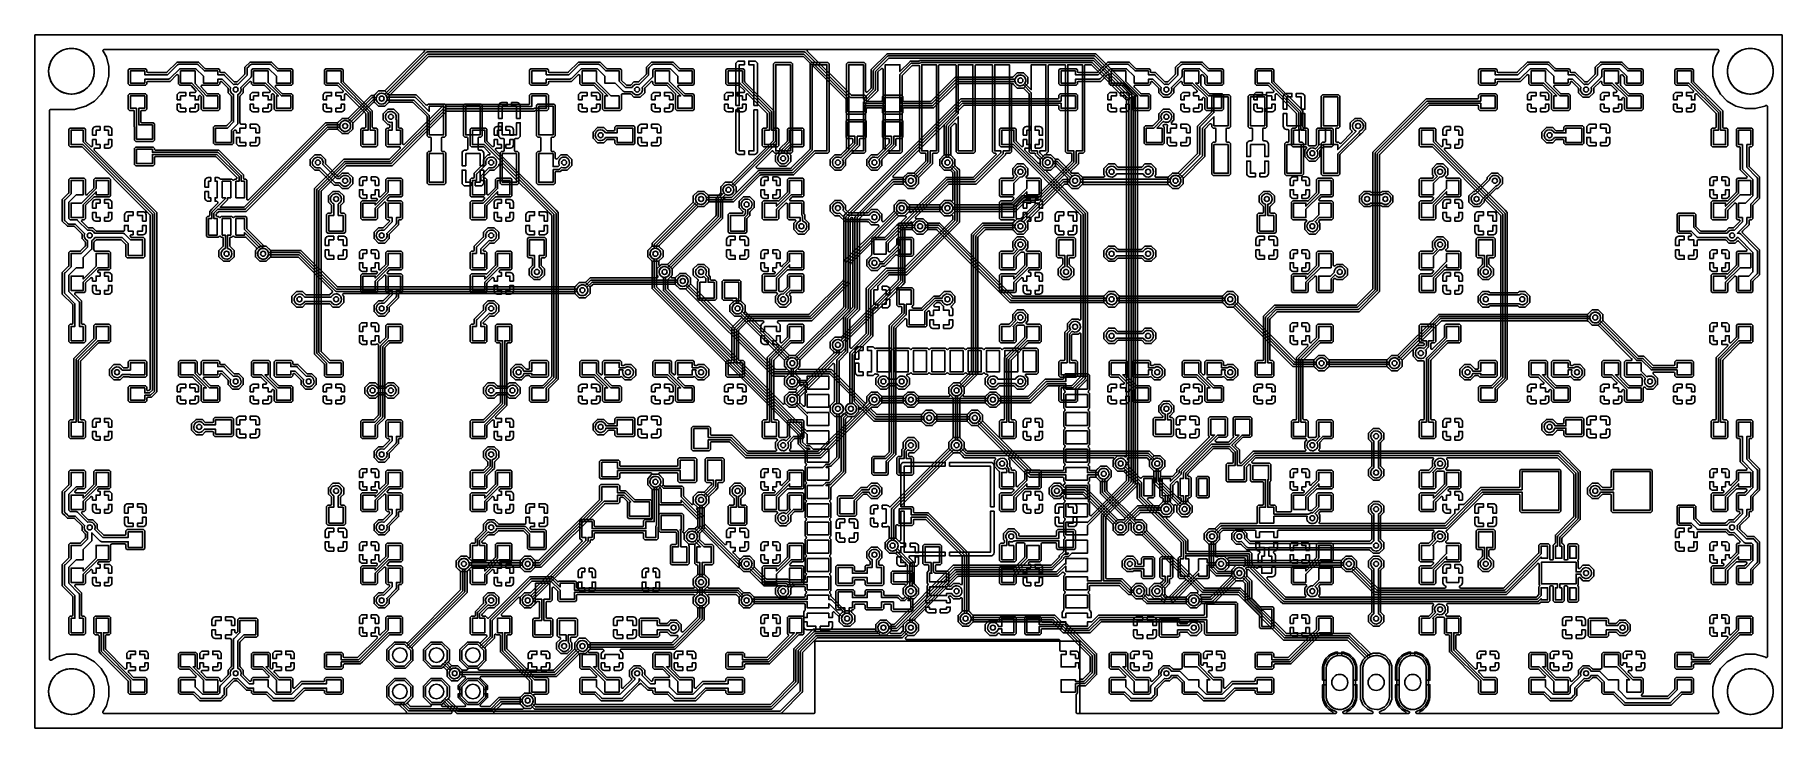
# Model space of a CAD drawing. Header units: millimetres. Extents: x 0 to 122, y 0 to 48.
import ezdxf

# ---------------------------------------------------------------- set-up
doc = ezdxf.new("R2010")
doc.units = ezdxf.units.MM

msp = doc.modelspace()

# ---------------------------------------------------------------- linework, layer by layer
at = {"layer": '16_copper'}
for points in [[(25.78, 1.02), (25.79, 1.02, 0.548403), (25.85, 1.13), (25.84, 1.14), (25.84, 1.14, 0.01578), (25.84, 1.15), (25.78, 1.2), (25.38, 1.6), (25.37, 1.61), (25.37, 1.61, 0.087651), (25.34, 1.62), (25.33, 1.62), (25.32, 1.63), (25.02, 1.63), (24.49, 2.16), (24.49, 2.92), (25.02, 3.45), (25.78, 3.45), (26.31, 2.92), (26.31, 2.16), (25.94, 1.79), (25.94, 1.79, 0.39257), (25.94, 1.68), (26.11, 1.52), (26.11, 1.52), (26.12, 1.51, 0.087651), (26.15, 1.5), (26.15, 1.5), (26.16, 1.5), (27.5, 1.5), (27.51, 1.5), (27.51, 1.5, 0.54841), (27.57, 1.61), (27.57, 1.62), (27.56, 1.63, 0.015772), (27.56, 1.63), (27.03, 2.16), (27.03, 2.92), (27.56, 3.45), (28.32, 3.45), (28.85, 2.92), (28.85, 2.16), (28.32, 1.63), (28.32, 1.63), (28.32, 1.62, 0.54841), (28.36, 1.5), (28.36, 1.5), (28.37, 1.5, 0.01577), (28.38, 1.5), (29.9, 1.5), (29.9, 1.5), (29.91, 1.5, 0.54841), (29.97, 1.61), (29.96, 1.62), (29.96, 1.63, 0.015772), (29.95, 1.63), (29.46, 2.12), (29.46, 2.39), (29.72, 2.39), (29.72, 2.22), (30.16, 1.78), (30.8, 1.78), (31.24, 2.22), (31.24, 2.39), (31.5, 2.39), (31.5, 2.12), (31.01, 1.63), (31, 1.63), (31, 1.62, 0.54841), (31.04, 1.5), (31.05, 1.5), (31.05, 1.5, 0.01577), (31.06, 1.5), (31.62, 1.5), (31.63, 1.5), (31.64, 1.5, 0.087654), (31.67, 1.51), (31.67, 1.52), (31.68, 1.52), (32.29, 2.13), (33.74, 2.13), (33.75, 2.13), (33.75, 2.14, 0.087654), (33.78, 2.15), (33.78, 2.15), (33.79, 2.16), (34.07, 2.44), (34.51, 2.44), (34.82, 2.12), (34.82, 1.69), (34.51, 1.37), (34.07, 1.37), (33.79, 1.65), (33.78, 1.66), (33.78, 1.66, 0.087651), (33.75, 1.67), (33.75, 1.68), (33.74, 1.68), (32.51, 1.68), (32.5, 1.68), (32.49, 1.67, 0.087654), (32.47, 1.66), (32.46, 1.66), (32.46, 1.65), (32, 1.2), (32, 1.2), (31.95, 1.15), (31.95, 1.14), (31.95, 1.14, 0.54841), (31.98, 1.02), (31.99, 1.02), (32, 1.02, 0.015781), (32, 1.02), (54.2, 1.02), (54.21, 1.02, 0.392588), (54.28, 1.09), (54.28, 6), (54.32, 6.05), (72.68, 6.05), (72.72, 6), (72.72, 1.09), (72.72, 1.09, 0.392576), (72.8, 1.02), (90.51, 1.02), (90.52, 1.02), (90.52, 1.02, 0.747774), (90.54, 1.16), (90.19, 1.31), (89.88, 1.62), (89.71, 2.02), (89.71, 4.33), (89.88, 4.73), (90.19, 5.04), (90.59, 5.21), (91.02, 5.21), (91.42, 5.04), (91.73, 4.73), (91.9, 4.33), (91.9, 2.02), (91.73, 1.62), (91.42, 1.31), (91.07, 1.16), (91.06, 1.16), (91.06, 1.16, 0.747777), (91.1, 1.02), (93.05, 1.02), (93.06, 1.02), (93.06, 1.02, 0.747774), (93.08, 1.16), (92.73, 1.31), (92.42, 1.62), (92.25, 2.02), (92.25, 4.33), (92.42, 4.73), (92.52, 4.84), (92.53, 4.84, 0.39257), (92.52, 4.94), (91.37, 6.1), (91.36, 6.1), (91.35, 6.11, 0.087651), (91.33, 6.12), (91.32, 6.12), (91.31, 6.12), (86.9, 6.12), (83.75, 9.27), (83.74, 9.28), (83.73, 9.28, 0.087651), (83.71, 9.29), (83.7, 9.3), (83.69, 9.3), (81.17, 9.3), (81.17, 9.3), (81.17, 9.3, 0.548396), (81.11, 9.18), (81.11, 9.18), (81.12, 9.17, 0.015772), (81.12, 9.17), (81.18, 9.11), (81.18, 8.67), (80.86, 8.36), (80.43, 8.36), (80.15, 8.64), (80.14, 8.64), (80.13, 8.65, 0.087651), (80.11, 8.66), (80.1, 8.66), (80.09, 8.66), (78.65, 8.66), (78.33, 8.97), (78.33, 8.98), (78.32, 8.98, 0.087651), (78.3, 8.99), (78.29, 8.99), (78.28, 8.99), (77.89, 8.99), (77.57, 9.31), (77.57, 9.74), (77.89, 10.06), (78.32, 10.06), (78.64, 9.74), (78.64, 9.35), (78.64, 9.34), (78.64, 9.33, 0.087654), (78.65, 9.31), (78.65, 9.3), (78.66, 9.3), (78.81, 9.14), (78.82, 9.14), (78.83, 9.13, 0.087651), (78.85, 9.12), (78.86, 9.12), (78.87, 9.12), (80.09, 9.12), (80.1, 9.12), (80.11, 9.12, 0.087654), (80.13, 9.13), (80.14, 9.14), (80.15, 9.14), (80.43, 9.42), (80.88, 9.42), (80.88, 9.42), (80.88, 9.42, 0.54841), (80.94, 9.53), (80.94, 9.54), (80.93, 9.55, 0.015772), (80.93, 9.55), (77.06, 13.42), (77.06, 13.42), (77.05, 13.43, 0.087651), (77.03, 13.44), (77.02, 13.44), (77.01, 13.44), (76.62, 13.44), (76.3, 13.75), (76.3, 14.2), (76.3, 14.2), (76.3, 14.21, 0.548403), (76.19, 14.27), (76.18, 14.26), (76.18, 14.26, 0.01578), (76.17, 14.26), (76.12, 14.2), (76.11, 14.19), (76.11, 14.19, 0.087664), (76.1, 14.16), (76.1, 14.15), (76.1, 14.15), (76.1, 13.75), (75.78, 13.44), (75.35, 13.44), (75.03, 13.75), (75.03, 14.19), (75.35, 14.5), (75.74, 14.5), (75.75, 14.5), (75.76, 14.5, 0.087654), (75.78, 14.51), (75.79, 14.52), (75.79, 14.52), (76.74, 15.47), (78.19, 15.47), (78.2, 15.47), (78.2, 15.47, 0.087654), (78.23, 15.48), (78.23, 15.49), (78.24, 15.49), (78.52, 15.77), (78.97, 15.77), (78.97, 15.77), (78.98, 15.77, 0.54841), (79.04, 15.88), (79.03, 15.89), (79.03, 15.9, 0.015772), (79.03, 15.9), (78.03, 16.89), (77.88, 17.05), (77.88, 17.86), (77.88, 17.87, 0.000083), (77.88, 17.87), (77.88, 17.87), (77.87, 17.88, 0.087654), (77.86, 17.9), (77.86, 17.91), (77.85, 17.92), (77.57, 18.2), (77.57, 18.63), (77.89, 18.95), (78.32, 18.95), (78.64, 18.63), (78.64, 18.2), (78.36, 17.92), (78.35, 17.91), (78.35, 17.9, 0.087651), (78.34, 17.88), (78.33, 17.87), (78.33, 17.86), (78.33, 17.27), (78.33, 17.26), (78.34, 17.25, 0.087654), (78.35, 17.23), (78.35, 17.22), (78.36, 17.22), (79.78, 15.79), (79.79, 15.79), (79.79, 15.78, 0.087651), (79.82, 15.77), (79.83, 15.77), (79.83, 15.77), (80.23, 15.77), (80.54, 15.46), (80.54, 15.02), (80.23, 14.71), (79.79, 14.71), (79.48, 15.02), (79.48, 15.42), (79.48, 15.42), (79.48, 15.43, 0.087664), (79.47, 15.46), (79.46, 15.46), (79.46, 15.47), (79.46, 15.47), (79.46, 15.47), (79.46, 15.47), (79.4, 15.53), (79.4, 15.53), (79.4, 15.53, 0.54841), (79.27, 15.49), (79.27, 15.48), (79.27, 15.48, 0.015781), (79.27, 15.47), (79.27, 15.02), (78.96, 14.71), (78.52, 14.71), (78.24, 14.99), (78.23, 14.99), (78.23, 15, 0.087651), (78.2, 15.01), (78.2, 15.01), (78.19, 15.01), (76.96, 15.01), (76.95, 15.01), (76.94, 15.01, 0.087654), (76.92, 15), (76.91, 14.99), (76.91, 14.99), (76.55, 14.63), (76.55, 14.63), (76.55, 14.63), (76.55, 14.63), (76.55, 14.63), (76.55, 14.63, 0.54841), (76.58, 14.5), (76.59, 14.5), (76.6, 14.5, 0.01577), (76.6, 14.5), (77.05, 14.5), (77.37, 14.19), (77.37, 13.79), (77.37, 13.79), (77.37, 13.78, 0.087654), (77.38, 13.75), (77.38, 13.75), (77.39, 13.74), (81.35, 9.78), (81.36, 9.77), (81.37, 9.77, 0.087651), (81.39, 9.76), (81.4, 9.75), (81.41, 9.75), (83.91, 9.75), (87.07, 6.6), (87.07, 6.6), (87.08, 6.59, 0.087651), (87.11, 6.58), (87.11, 6.58), (87.12, 6.58), (91.53, 6.58), (92.94, 5.18), (92.94, 5.18), (92.94, 5.18, 0.218345), (93, 5.16), (93.01, 5.16), (93.02, 5.16, 0.007894), (93.02, 5.16), (93.13, 5.21), (93.56, 5.21), (93.96, 5.04), (94.27, 4.73), (94.44, 4.33), (94.44, 2.02), (94.27, 1.62), (93.96, 1.31), (93.61, 1.16), (93.6, 1.16), (93.6, 1.16, 0.747777), (93.64, 1.02), (95.33, 1.02), (95.33, 1.02), (95.34, 1.02, 0.64561), (95.38, 1.15), (95.38, 1.15), (95.37, 1.16, 0.02267), (95.37, 1.16), (95.26, 1.21), (95.11, 1.32), (94.97, 1.46), (94.86, 1.61), (94.78, 1.78), (94.72, 1.96), (94.69, 2.14), (94.69, 3.02), (94.95, 3.02), (94.95, 2.19), (94.95, 2.11, 0.916332), (96.82, 2.19), (96.82, 3.02), (97.08, 3.02), (97.08, 2.14), (97.05, 1.96), (96.99, 1.78), (96.91, 1.61), (96.8, 1.46), (96.66, 1.32), (96.51, 1.21), (96.4, 1.16), (96.4, 1.16), (96.4, 1.16, 0.645601), (96.42, 1.02), (96.43, 1.02), (96.43, 1.02, 0.022662), (96.44, 1.02), (117.12, 1.02), (117.13, 1.02), (117.13, 1.02, 0.45857), (117.2, 1.11), (117.19, 1.12), (117.19, 1.12, 0.021981), (117.19, 1.13), (116.95, 1.54), (116.78, 2.2), (116.78, 2.88), (116.95, 3.54), (117.3, 4.14), (117.78, 4.62), (118.38, 4.97), (119.04, 5.14), (119.72, 5.14), (120.38, 4.97), (120.46, 4.92), (120.46, 4.92), (120.47, 4.92, 0.458572), (120.57, 4.97), (120.57, 4.98), (120.57, 4.98, 0.021993), (120.57, 4.99), (120.57, 43.27), (120.57, 43.27), (120.57, 43.28, 0.45857), (120.48, 43.34), (120.47, 43.34), (120.47, 43.34, 0.021981), (120.46, 43.34), (120.38, 43.29), (119.72, 43.12), (119.04, 43.12), (118.38, 43.29), (117.78, 43.64), (117.3, 44.12), (116.95, 44.72), (116.78, 45.38), (116.78, 46.06), (116.95, 46.72), (117.18, 47.12), (117.18, 47.12), (117.19, 47.13, 0.458572), (117.14, 47.23), (117.13, 47.23), (117.12, 47.23, 0.021983), (117.12, 47.23), (4.8, 47.23), (4.8, 47.23), (4.8, 47.23, 0.45857), (4.73, 47.14), (4.73, 47.13), (4.74, 47.13, 0.021981), (4.74, 47.12), (4.97, 46.72), (5.14, 46.06), (5.14, 45.38), (4.97, 44.72), (4.62, 44.12), (4.14, 43.64), (3.54, 43.29), (2.97, 43.14), (2.97, 43.14), (2.96, 43.14), (2.76, 43.05), (1.09, 43.05), (1.09, 43.05, 0.392588), (1.02, 42.98), (1.02, 4.8), (1.02, 4.79), (1.02, 4.79, 0.45857), (1.11, 4.72), (1.12, 4.73), (1.12, 4.73, 0.021981), (1.13, 4.73), (1.54, 4.97), (2.2, 5.14), (2.88, 5.14), (3.54, 4.97), (4.14, 4.62), (4.62, 4.14), (4.97, 3.54), (5.14, 2.88), (5.14, 2.2), (4.97, 1.54), (4.73, 1.13), (4.73, 1.13), (4.73, 1.12, 0.458572), (4.78, 1.02), (4.79, 1.02), (4.79, 1.02, 0.021983), (4.8, 1.02), (25.78, 1.02)], [(53.75, 7.99), (53.75, 7.69), (53.5, 7.69), (53.5, 8.02), (53.51, 8.09), (53.55, 8.15), (53.59, 8.19, 0.071785), (53.61, 8.21), (53.61, 8.22, 0.200634), (53.6, 8.29), (53.6, 8.29), (53.6, 8.3), (53.6, 8.59), (53.6, 8.59, 0.392588), (53.52, 8.66), (50.08, 8.66), (50.07, 8.66), (50.07, 8.66, 0.087654), (50.04, 8.65), (50.04, 8.64), (50.03, 8.64), (49.75, 8.36), (49.31, 8.36), (49, 8.67), (49, 9.11), (49.31, 9.42), (49.75, 9.42), (50.03, 9.14), (50.04, 9.14), (50.04, 9.13, 0.087651), (50.07, 9.12), (50.07, 9.12), (50.08, 9.12), (53.52, 9.12), (53.53, 9.12, 0.392588), (53.6, 9.19), (53.6, 9.32), (53.67, 9.39), (53.67, 9.4, 0.39257), (53.67, 9.5), (53.6, 9.57), (53.6, 9.78), (53.6, 9.78, 0.392588), (53.52, 9.85), (52.28, 9.85), (52.25, 9.88, 0.144312), (52.21, 9.9), (52.2, 9.9), (52.2, 9.9), (50.73, 9.9), (49.76, 10.88), (49.75, 10.88), (49.75, 10.89, 0.087651), (49.72, 10.9), (49.71, 10.9), (49.71, 10.9), (49.31, 10.9), (49, 11.21), (49, 11.65), (49.31, 11.96), (49.75, 11.96), (50.06, 11.65), (50.06, 11.25), (50.06, 11.25), (50.06, 11.24, 0.087654), (50.07, 11.21), (50.08, 11.21), (50.08, 11.2), (50.9, 10.38), (50.91, 10.38), (50.91, 10.37, 0.087651), (50.94, 10.36), (50.95, 10.36), (50.95, 10.36), (52.42, 10.36), (52.45, 10.33, 0.144304), (52.48, 10.31), (52.49, 10.31), (52.5, 10.31), (53.52, 10.31), (53.53, 10.31, 0.334879), (53.6, 10.37), (53.6, 10.37), (53.6, 10.38), (53.6, 10.38), (53.6, 10.38), (53.6, 10.38), (53.6, 10.59), (53.67, 10.66), (53.67, 10.67, 0.39257), (53.67, 10.77), (53.6, 10.84), (53.6, 11.86), (53.67, 11.93), (53.67, 11.94, 0.39257), (53.67, 12.04), (53.6, 12.11), (53.6, 13.13), (53.67, 13.2), (53.67, 13.21, 0.39257), (53.67, 13.31), (53.6, 13.38), (53.6, 14.4), (53.67, 14.47), (53.67, 14.48, 0.39257), (53.67, 14.58), (53.6, 14.65), (53.6, 15.67), (53.67, 15.74), (53.67, 15.75, 0.39257), (53.67, 15.85), (53.6, 15.92), (53.6, 16.94), (53.67, 17.01), (53.67, 17.02, 0.39257), (53.67, 17.12), (53.6, 17.19), (53.6, 18.21), (53.67, 18.28), (53.67, 18.29, 0.39257), (53.67, 18.39), (53.6, 18.46), (53.6, 19.26), (53.6, 19.27), (53.6, 19.28, 0.087654), (53.59, 19.31), (53.58, 19.31), (53.58, 19.32), (53.11, 19.78), (53.11, 20.4), (53.11, 20.41), (53.11, 20.41, 0.087654), (53.1, 20.44), (53.09, 20.44), (53.09, 20.45), (42.95, 30.59), (42.95, 32.47), (42.95, 32.48), (42.95, 32.48, 0.087654), (42.94, 32.51), (42.93, 32.51), (42.93, 32.52), (42.65, 32.8), (42.65, 33.24), (42.96, 33.55), (43.4, 33.55), (43.71, 33.24), (43.71, 32.8), (43.43, 32.52), (43.43, 32.51), (43.42, 32.51, 0.087651), (43.41, 32.48), (43.41, 32.48), (43.41, 32.47), (43.41, 32.28), (43.41, 32.28), (43.41, 32.27, 0.548396), (43.52, 32.21), (43.53, 32.22), (43.54, 32.22, 0.015772), (43.54, 32.22), (43.6, 32.28), (44.03, 32.28), (44.35, 31.97), (44.35, 31.53), (44.07, 31.25), (44.06, 31.24), (44.06, 31.24, 0.087651), (44.05, 31.21), (44.04, 31.21), (44.04, 31.2), (44.04, 30.61), (44.04, 30.6), (44.05, 30.59, 0.087654), (44.06, 30.56), (44.06, 30.56), (44.07, 30.55), (52.04, 22.57), (52.05, 22.57), (52.05, 22.57, 0.54841), (52.17, 22.61), (52.17, 22.62), (52.17, 22.62, 0.01577), (52.17, 22.63), (52.17, 23.08), (52.49, 23.39), (52.92, 23.39), (53.24, 23.08), (53.24, 22.68), (53.24, 22.68), (53.24, 22.67, 0.087654), (53.25, 22.64), (53.25, 22.64), (53.26, 22.63), (53.47, 22.42), (53.47, 22.42), (53.47, 22.42, 0.54841), (53.59, 22.45), (53.6, 22.46), (53.6, 22.47, 0.01577), (53.6, 22.47), (53.6, 23.29), (53.67, 23.36), (53.67, 23.37, 0.39257), (53.67, 23.47), (53.6, 23.54), (53.6, 23.82), (53.6, 23.82, 0.392588), (53.52, 23.89), (53.26, 23.89), (53.25, 23.89), (53.24, 23.89, 0.087654), (53.22, 23.88), (53.21, 23.88), (53.2, 23.87), (52.92, 23.59), (52.49, 23.59), (52.17, 23.9), (52.17, 24.34), (52.2, 24.37, 0.572901), (52.17, 24.5), (52.16, 24.5), (52.15, 24.5, 0.015781), (52.15, 24.5), (51.38, 24.5), (45.31, 30.56), (45.31, 30.57), (45.3, 30.57, 0.087651), (45.28, 30.58), (45.27, 30.58), (45.26, 30.58), (44.87, 30.58), (44.55, 30.9), (44.55, 31.33), (44.87, 31.65), (45.3, 31.65), (45.62, 31.33), (45.62, 30.94), (45.62, 30.93), (45.62, 30.92, 0.087654), (45.63, 30.9), (45.63, 30.89), (45.64, 30.89), (51.54, 24.98), (51.55, 24.97), (51.56, 24.97, 0.087651), (51.58, 24.96), (51.59, 24.96), (51.6, 24.96), (52.21, 24.96), (52.22, 24.96), (52.22, 24.96, 0.548396), (52.28, 25.07), (52.27, 25.08), (52.27, 25.08, 0.015772), (52.27, 25.09), (52.17, 25.18), (52.17, 25.58), (52.17, 25.58), (52.17, 25.59, 0.087654), (52.16, 25.62), (52.16, 25.62), (52.15, 25.63), (49.12, 28.66), (49.12, 28.66), (49.11, 28.67, 0.087651), (49.09, 28.68), (49.08, 28.68), (49.07, 28.68), (48.68, 28.68), (48.36, 28.99), (48.36, 29.43), (48.68, 29.74), (49.11, 29.74), (49.43, 29.43), (49.43, 29.03), (49.43, 29.03), (49.43, 29.02, 0.087654), (49.44, 28.99), (49.44, 28.99), (49.45, 28.98), (52.48, 25.95), (52.48, 25.95), (52.49, 25.94, 0.087651), (52.51, 25.93), (52.52, 25.93), (52.53, 25.93), (52.88, 25.93), (52.89, 25.93), (52.9, 25.93, 0.087654), (52.92, 25.94), (52.93, 25.95), (52.93, 25.95), (56.26, 29.28), (56.27, 29.29), (56.27, 29.3, 0.087651), (56.28, 29.32), (56.29, 29.33), (56.29, 29.34), (56.29, 32.48), (56.44, 32.64), (58.71, 34.9), (58.71, 34.9), (58.71, 34.9, 0.54841), (58.67, 35.03), (58.66, 35.03), (58.66, 35.03, 0.01577), (58.65, 35.03), (58.2, 35.03), (58, 35.23), (57.99, 35.24), (57.98, 35.24, 0.087651), (57.96, 35.25), (57.95, 35.25), (57.94, 35.26), (56.39, 35.26), (56, 35.64), (56, 35.65), (55.99, 35.65, 0.087651), (55.96, 35.66), (55.96, 35.66), (55.95, 35.66), (55.66, 35.66), (55.35, 35.98), (55.35, 36.41), (55.66, 36.73), (56.1, 36.73), (56.41, 36.41), (56.41, 36.13), (56.41, 36.12), (56.41, 36.11, 0.087654), (56.42, 36.09), (56.43, 36.08), (56.43, 36.07), (56.62, 35.89), (56.63, 35.88), (56.63, 35.88, 0.087651), (56.66, 35.87), (56.66, 35.87), (56.67, 35.86), (57.94, 35.86), (57.95, 35.87), (57.96, 35.87, 0.087654), (57.98, 35.88), (57.99, 35.88), (58, 35.89), (58.2, 36.09), (58.64, 36.09), (58.95, 35.78), (58.95, 35.33), (58.95, 35.33), (58.95, 35.32, 0.54841), (59.06, 35.26), (59.07, 35.27), (59.08, 35.27, 0.015772), (59.08, 35.27), (59.77, 35.97), (59.78, 35.97), (59.78, 35.98, 0.087651), (59.79, 36), (59.79, 36.01), (59.79, 36.02), (59.79, 36.41), (60.11, 36.73), (60.54, 36.73), (60.86, 36.41), (60.86, 35.96), (60.86, 35.96), (60.86, 35.96, 0.54841), (60.97, 35.9), (60.98, 35.9), (60.98, 35.91, 0.015772), (60.99, 35.91), (63.25, 38.17), (63.41, 38.33), (65.28, 38.33), (65.29, 38.33), (65.3, 38.33, 0.087654), (65.32, 38.34), (65.33, 38.35), (65.33, 38.35), (66.88, 39.9), (66.88, 39.9), (66.88, 39.9, 0.54841), (66.85, 40.02), (66.84, 40.03), (66.83, 40.03, 0.01577), (66.83, 40.03), (66.74, 40.03), (66.65, 40.12), (66.65, 46.1), (66.65, 46.11, 0.392588), (66.57, 46.18), (65.51, 46.18), (65.5, 46.18, 0.392588), (65.43, 46.1), (65.43, 40.12), (65.34, 40.03), (64.2, 40.03), (64.11, 40.12), (64.11, 42.01), (64.11, 42.01), (64.11, 42.02, 0.548396), (63.99, 42.08), (63.99, 42.07), (63.98, 42.07, 0.015772), (63.98, 42.06), (63.75, 41.84), (63.75, 41.83), (63.75, 41.83), (63.75, 41.83), (63.75, 41.83), (63.74, 41.82, 0.015775), (63.74, 41.82), (63.74, 41.82), (63.74, 41.81), (63.73, 41.81), (63.73, 41.8, 0.015769), (63.73, 41.8), (63.73, 41.8), (63.73, 41.79), (63.73, 41.79), (63.73, 41.78), (63.73, 39.92), (63.73, 39.91), (63.73, 39.91, 0.087654), (63.74, 39.88), (63.75, 39.88), (63.75, 39.87), (64.03, 39.59), (64.03, 39.15), (63.72, 38.84), (63.28, 38.84), (62.97, 39.15), (62.97, 39.59), (63.25, 39.87), (63.25, 39.88), (63.26, 39.88, 0.087651), (63.27, 39.91), (63.27, 39.91), (63.27, 39.92), (63.27, 42), (64.09, 42.82), (64.09, 42.83), (64.1, 42.83, 0.087651), (64.11, 42.86), (64.11, 42.86), (64.11, 42.87), (64.11, 46.1), (64.11, 46.11, 0.392588), (64.03, 46.18), (62.97, 46.18), (62.96, 46.18, 0.392588), (62.89, 46.1), (62.89, 40.12), (62.8, 40.03), (62.53, 40.03), (62.53, 40.03, 0.392588), (62.46, 39.95), (62.46, 39.28), (61.51, 38.33), (61.51, 38.33), (61.51, 38.33), (61.51, 38.33), (61.51, 38.32), (61.5, 38.32, 0.087651), (61.49, 38.29), (61.49, 38.28), (61.49, 38.28), (61.49, 37.88), (61.18, 37.57), (60.74, 37.57), (60.43, 37.88), (60.43, 38.32), (60.74, 38.63), (61.14, 38.63), (61.14, 38.63), (61.15, 38.63, 0.087654), (61.18, 38.64), (61.18, 38.65), (61.19, 38.65), (61.98, 39.44), (61.98, 39.45), (61.98, 39.45), (61.98, 39.45), (61.98, 39.45), (61.99, 39.46, 0.01577), (61.99, 39.46), (61.99, 39.46), (61.99, 39.47), (62, 39.47), (62, 39.48, 0.015767), (62, 39.48), (62, 39.48), (62, 39.49), (62, 39.49), (62, 39.5), (62, 39.95), (62, 39.96, 0.392588), (61.93, 40.03), (61.66, 40.03), (61.57, 40.12), (61.57, 46.05), (61.57, 46.06, 0.392588), (61.49, 46.13), (61.09, 46.13), (61.08, 46.13), (61.07, 46.12, 0.087654), (61.04, 46.11), (61.04, 46.11), (61.04, 46.11), (61.03, 46.1), (60.37, 45.45), (60.37, 45.44), (60.36, 45.43, 0.087651), (60.35, 45.41), (60.35, 45.4), (60.35, 45.39), (60.35, 40.12), (60.26, 40.03), (59.43, 40.03), (59.42, 40.03), (59.42, 40.03, 0.087654), (59.39, 40.02), (59.39, 40.01), (59.38, 40.01), (58.97, 39.6), (58.97, 39.59), (58.96, 39.59, 0.087651), (58.95, 39.56), (58.95, 39.55), (58.95, 39.55), (58.95, 39.15), (58.64, 38.84), (58.2, 38.84), (57.89, 39.15), (57.89, 39.59), (58.2, 39.9), (58.6, 39.9), (58.6, 39.9), (58.61, 39.9, 0.087654), (58.64, 39.91), (58.64, 39.92), (58.65, 39.92), (59.01, 40.28), (59.01, 40.29), (59.02, 40.29, 0.087651), (59.03, 40.32), (59.03, 40.32), (59.03, 40.32), (59.03, 40.33), (59.03, 40.33), (59.03, 45.84), (59.03, 45.85), (59.03, 45.85, 0.548396), (58.91, 45.91), (58.91, 45.9), (58.9, 45.9, 0.015772), (58.9, 45.9), (58.67, 45.67), (58.67, 45.66), (58.66, 45.66, 0.087654), (58.65, 45.63), (58.65, 45.63), (58.65, 45.62), (58.65, 44.36), (58.49, 44.2), (57.83, 43.54), (57.83, 43.53), (57.82, 43.53, 0.087651), (57.81, 43.5), (57.81, 43.5), (57.81, 43.49), (57.81, 40.12), (57.72, 40.03), (56.89, 40.03), (56.88, 40.03), (56.88, 40.03, 0.087654), (56.85, 40.02), (56.85, 40.01), (56.84, 40.01), (56.43, 39.6), (56.43, 39.59), (56.42, 39.59, 0.087651), (56.41, 39.56), (56.41, 39.55), (56.41, 39.55), (56.41, 39.15), (56.1, 38.84), (55.66, 38.84), (55.35, 39.15), (55.35, 39.59), (55.66, 39.9), (56.06, 39.9), (56.06, 39.9), (56.07, 39.9, 0.087654), (56.1, 39.91), (56.1, 39.92), (56.11, 39.92), (56.47, 40.28), (56.47, 40.29), (56.48, 40.29, 0.087651), (56.49, 40.32), (56.49, 40.32), (56.49, 40.32), (56.49, 40.33), (56.49, 40.33), (56.49, 46.24), (56.58, 46.33), (57.72, 46.33), (57.81, 46.24), (57.81, 44.35), (57.81, 44.35), (57.81, 44.34, 0.548396), (57.93, 44.28), (57.93, 44.29), (57.94, 44.29, 0.015772), (57.94, 44.3), (58.17, 44.52), (58.17, 44.53), (58.18, 44.54, 0.087654), (58.19, 44.56), (58.19, 44.57), (58.19, 44.58), (58.19, 45.84), (59.3, 46.94), (73.83, 46.94), (76.73, 44.04), (76.73, 16.92), (74.55, 14.74), (74.54, 14.73), (74.54, 14.72, 0.087651), (74.53, 14.7), (74.52, 14.69), (74.52, 14.68), (74.52, 10.46), (74.52, 10.46, 0.392588), (74.6, 10.39), (75.66, 10.39), (75.82, 10.23), (75.82, 10.23), (76.25, 9.8), (76.25, 9.79, 0.39257), (76.36, 9.8), (76.62, 10.06), (77.05, 10.06), (77.37, 9.74), (77.37, 9.31), (77.05, 8.99), (76.62, 8.99), (76.34, 9.27), (76.33, 9.28), (76.32, 9.28, 0.087651), (76.3, 9.29), (76.29, 9.3), (76.28, 9.3), (76.11, 9.3), (75.49, 9.91), (75.49, 9.91), (75.48, 9.92, 0.087651), (75.45, 9.93), (75.45, 9.93), (75.44, 9.93), (73.48, 9.93), (73.47, 9.93, 0.392588), (73.4, 9.86), (73.4, 9.57), (73.33, 9.5), (73.33, 9.49, 0.39257), (73.33, 9.39), (73.4, 9.32), (73.4, 8.3), (73.4, 8.29, 0.371201), (73.41, 8.19), (73.45, 8.15), (73.49, 8.09), (73.5, 8.02), (73.5, 7.69), (73.25, 7.69), (73.25, 7.99), (71.75, 7.99), (71.75, 7.69), (71.5, 7.69), (71.5, 8.02), (71.51, 8.09), (71.55, 8.15), (71.59, 8.19, 0.071785), (71.61, 8.21), (71.61, 8.22, 0.200634), (71.6, 8.29), (71.6, 8.29), (71.6, 8.3), (71.6, 9.32), (71.67, 9.39), (71.67, 9.4, 0.392527), (71.67, 9.5), (71.6, 9.57), (71.6, 10.59), (71.67, 10.66), (71.67, 10.67, 0.39257), (71.67, 10.77), (71.6, 10.84), (71.59, 10.84, 0.39257), (71.49, 10.84), (71.21, 10.57), (64.26, 10.57), (64.25, 10.57), (64.24, 10.56, 0.087654), (64.22, 10.55), (64.21, 10.55), (64.21, 10.54), (61.23, 7.57), (61.23, 7.57, 0.39257), (61.23, 7.46), (61.49, 7.2), (61.49, 6.77), (61.18, 6.45), (60.74, 6.45), (60.43, 6.77), (60.43, 7.01), (60.43, 7.02), (60.43, 7.02, 0.54841), (60.32, 7.08), (60.31, 7.07), (60.3, 7.07, 0.015772), (60.3, 7.07), (60, 6.76), (59.6, 6.76), (59.59, 6.76), (59.58, 6.76, 0.087654), (59.56, 6.75), (59.55, 6.75), (59.55, 6.74), (59.27, 6.46), (58.83, 6.46), (58.52, 6.77), (58.52, 7.21), (58.83, 7.52), (59.27, 7.52), (59.55, 7.24), (59.55, 7.24), (59.56, 7.23, 0.087651), (59.58, 7.22), (59.59, 7.22), (59.6, 7.22), (59.78, 7.22), (59.78, 7.22), (59.79, 7.22, 0.087654), (59.82, 7.23), (59.82, 7.24), (59.83, 7.24), (63.91, 11.33), (70.66, 11.33), (70.67, 11.33), (70.68, 11.33, 0.087654), (70.7, 11.34), (70.71, 11.35), (70.72, 11.35), (71.27, 11.9), (71.28, 11.91), (71.28, 11.92, 0.087651), (71.29, 11.94), (71.29, 11.95), (71.29, 11.96), (71.29, 11.99), (71.58, 12.27), (71.58, 12.28), (71.59, 12.29, 0.087651), (71.6, 12.31), (71.6, 12.32), (71.6, 12.33), (71.6, 13.13), (71.67, 13.2), (71.67, 13.21, 0.392527), (71.67, 13.31), (71.6, 13.38), (71.6, 14.4), (71.67, 14.47), (71.67, 14.48, 0.39257), (71.67, 14.58), (71.6, 14.65), (71.6, 15.67), (71.67, 15.74), (71.67, 15.75, 0.392527), (71.67, 15.85), (71.6, 15.92), (71.6, 16.05), (71.6, 16.06), (71.6, 16.06, 0.548396), (71.48, 16.12), (71.48, 16.11), (71.47, 16.11, 0.015772), (71.47, 16.11), (71.34, 15.98), (70.9, 15.98), (70.59, 16.29), (70.59, 16.73), (70.9, 17.04), (71.34, 17.04), (71.47, 16.91), (71.47, 16.91), (71.47, 16.91, 0.414972), (71.59, 16.93), (71.59, 16.93), (71.59, 16.94), (71.67, 17.01), (71.67, 17.02, 0.392527), (71.67, 17.12), (71.6, 17.19), (71.6, 17.4), (71.6, 17.4, 0.392588), (71.52, 17.47), (69.2, 17.47), (65.63, 21.04), (65.63, 21.04), (65.62, 21.05, 0.087651), (65.6, 21.06), (65.59, 21.06), (65.58, 21.06), (65.19, 21.06), (64.87, 21.37), (64.87, 21.81), (65.19, 22.12), (65.62, 22.12), (65.94, 21.81), (65.94, 21.41), (65.94, 21.41), (65.94, 21.4, 0.087654), (65.95, 21.37), (65.95, 21.37), (65.96, 21.36), (69.37, 17.95), (69.37, 17.95), (69.38, 17.94, 0.087651), (69.41, 17.93), (69.41, 17.93), (69.42, 17.93), (71.52, 17.93), (71.53, 17.93, 0.334879), (71.6, 17.99), (71.6, 17.99), (71.6, 18), (71.6, 18), (71.6, 18), (71.6, 18), (71.6, 18.21), (71.67, 18.28), (71.67, 18.29, 0.392527), (71.67, 18.39), (71.6, 18.46), (71.6, 19.48), (71.67, 19.55), (71.67, 19.56, 0.392527), (71.67, 19.66), (71.6, 19.73), (71.6, 20.75), (71.67, 20.82), (71.67, 20.83, 0.392527), (71.67, 20.93), (71.6, 21), (71.6, 22.02), (71.67, 22.09), (71.67, 22.1, 0.392527), (71.67, 22.2), (71.6, 22.27), (71.6, 23.29), (71.67, 23.36), (71.67, 23.37, 0.392527), (71.67, 23.47), (71.6, 23.54), (71.6, 23.75), (71.6, 23.75, 0.392588), (71.52, 23.82), (70.53, 23.82), (70.52, 23.82), (70.51, 23.82, 0.087654), (70.49, 23.81), (70.48, 23.8), (70.48, 23.8), (69.31, 22.63), (67.23, 22.63), (67.22, 22.63), (67.21, 22.63, 0.087654), (67.19, 22.62), (67.18, 22.61), (67.17, 22.61), (66.89, 22.33), (66.46, 22.33), (66.14, 22.64), (66.14, 23.08), (66.46, 23.39), (66.89, 23.39), (67.17, 23.11), (67.18, 23.11), (67.19, 23.1, 0.087651), (67.21, 23.09), (67.22, 23.09), (67.23, 23.09), (69.09, 23.09), (69.1, 23.09), (69.11, 23.09, 0.087654), (69.13, 23.1), (69.14, 23.11), (69.14, 23.11), (70.31, 24.28), (71.52, 24.28), (71.53, 24.28, 0.392588), (71.6, 24.35), (71.6, 24.56), (71.69, 24.65), (73.31, 24.65), (73.4, 24.56), (73.4, 23.54), (73.33, 23.47), (73.33, 23.46, 0.39257), (73.33, 23.36), (73.4, 23.29), (73.4, 22.27), (73.33, 22.2), (73.33, 22.19, 0.39257), (73.33, 22.09), (73.4, 22.02), (73.4, 21), (73.33, 20.93), (73.33, 20.92, 0.39257), (73.33, 20.82), (73.4, 20.75), (73.4, 19.73), (73.33, 19.66), (73.33, 19.65, 0.39257), (73.33, 19.55), (73.4, 19.48), (73.4, 18.46), (73.33, 18.39), (73.33, 18.38, 0.39257), (73.33, 18.28), (73.4, 18.21), (73.4, 18), (73.4, 18, 0.392588), (73.48, 17.93), (73.82, 17.93), (73.83, 17.93), (73.84, 17.93, 0.087654), (73.86, 17.94), (73.87, 17.95), (73.88, 17.95), (74.16, 18.23), (74.59, 18.23), (74.91, 17.92), (74.91, 17.48), (74.59, 17.17), (74.16, 17.17), (73.88, 17.45), (73.87, 17.45), (73.86, 17.46, 0.087651), (73.84, 17.47), (73.83, 17.47), (73.82, 17.47), (73.48, 17.47), (73.47, 17.47, 0.392588), (73.4, 17.4), (73.4, 17.19), (73.33, 17.12), (73.33, 17.11, 0.39257), (73.33, 17.01), (73.4, 16.94), (73.4, 15.92), (73.33, 15.85), (73.33, 15.84, 0.39257), (73.33, 15.74), (73.4, 15.67), (73.4, 14.85), (73.4, 14.85), (73.4, 14.85, 0.54841), (73.52, 14.79), (73.52, 14.79), (73.53, 14.8, 0.015772), (73.53, 14.8), (75.95, 17.22), (75.95, 17.22), (75.96, 17.23, 0.087651), (75.97, 17.26), (75.97, 17.26), (75.97, 17.27), (75.97, 17.89), (75.97, 17.89), (75.97, 17.89, 0.548396), (75.86, 17.95), (75.85, 17.95), (75.84, 17.94, 0.015772), (75.84, 17.94), (75.78, 17.88), (75.35, 17.88), (75.03, 18.2), (75.03, 18.63), (75.35, 18.95), (75.78, 18.95), (75.84, 18.89), (75.84, 18.89), (75.85, 18.89, 0.54841), (75.97, 18.92), (75.97, 18.93), (75.97, 18.94, 0.015781), (75.97, 18.94), (75.97, 43.69), (75.97, 43.69), (75.97, 43.7), (75.97, 43.7), (75.97, 43.71, 0.01577), (75.97, 43.71), (75.97, 43.72), (75.96, 43.72), (75.96, 43.72), (75.96, 43.73, 0.015774), (75.96, 43.73), (75.95, 43.74), (75.95, 43.74), (75.95, 43.74), (75.95, 43.74), (75.95, 43.74), (73.53, 46.16), (73.53, 46.16), (73.52, 46.17, 0.087651), (73.5, 46.18), (73.49, 46.18), (73.48, 46.18), (73.13, 46.18), (73.12, 46.18, 0.392588), (73.05, 46.1), (73.05, 40.12), (72.96, 40.03), (72.69, 40.03), (72.69, 40.03, 0.392588), (72.62, 39.95), (72.62, 39.28), (72.46, 39.12), (72.1, 38.76), (72.1, 38.76), (72.1, 38.76, 0.54841), (72.14, 38.63), (72.15, 38.63), (72.15, 38.63, 0.01577), (72.16, 38.63), (72.61, 38.63), (72.92, 38.32), (72.92, 37.88), (72.61, 37.57), (72.17, 37.57), (71.89, 37.85), (71.88, 37.85), (71.88, 37.86, 0.087651), (71.85, 37.87), (71.85, 37.87), (71.84, 37.87), (71.68, 37.87), (71.67, 37.87), (71.66, 37.87, 0.087654), (71.64, 37.86), (71.63, 37.85), (71.62, 37.85), (69.07, 35.29), (69.07, 35.29, 0.392535), (69.07, 35.19), (69.11, 35.14), (69.11, 34.71), (68.8, 34.39), (68.36, 34.39), (68.05, 34.71), (68.05, 35.14), (68.36, 35.46), (68.55, 35.46), (68.56, 35.46), (68.57, 35.46, 0.087654), (68.59, 35.47), (68.6, 35.47), (68.61, 35.48), (69.6, 36.47), (69.6, 36.47), (69.6, 36.48, 0.54841), (69.57, 36.6), (69.56, 36.6), (69.55, 36.6, 0.01577), (69.55, 36.6), (68.91, 36.6), (68.9, 36.6), (68.89, 36.6, 0.087654), (68.87, 36.59), (68.86, 36.58), (68.86, 36.58), (68.24, 35.97), (64.05, 35.97), (64.04, 35.97), (64.04, 35.96, 0.087654), (64.01, 35.95), (64.01, 35.95), (64, 35.94), (63.72, 35.66), (63.28, 35.66), (62.97, 35.98), (62.97, 36.41), (63.28, 36.73), (63.72, 36.73), (64, 36.45), (64.01, 36.44), (64.01, 36.44, 0.087651), (64.04, 36.43), (64.04, 36.42), (64.05, 36.42), (68.02, 36.42), (68.03, 36.42), (68.04, 36.43, 0.087654), (68.06, 36.44), (68.07, 36.44), (68.08, 36.45), (68.69, 37.06), (69.72, 37.06), (69.73, 37.06), (69.74, 37.06, 0.087654), (69.77, 37.07), (69.77, 37.08), (69.78, 37.08), (72.14, 39.44), (72.14, 39.45), (72.14, 39.45), (72.14, 39.45), (72.14, 39.45), (72.15, 39.46, 0.01577), (72.15, 39.46), (72.15, 39.46), (72.15, 39.47), (72.16, 39.47), (72.16, 39.48, 0.015767), (72.16, 39.48), (72.16, 39.48), (72.16, 39.49), (72.16, 39.49), (72.16, 39.5), (72.16, 39.95), (72.16, 39.96, 0.392588), (72.09, 40.03), (71.82, 40.03), (71.73, 40.12), (71.73, 46.1), (71.73, 46.11, 0.392588), (71.65, 46.18), (70.59, 46.18), (70.58, 46.18, 0.392588), (70.51, 46.1), (70.51, 40.12), (70.43, 40.03), (70.42, 40.03), (70.42, 40.03, 0.54841), (70.46, 39.9), (70.47, 39.9), (70.48, 39.9, 0.015781), (70.48, 39.9), (70.7, 39.9), (71.02, 39.59), (71.02, 39.15), (70.7, 38.84), (70.27, 38.84), (69.95, 39.15), (69.95, 39.55), (69.95, 39.55), (69.95, 39.56, 0.087654), (69.94, 39.59), (69.94, 39.59), (69.93, 39.6), (69.78, 39.75), (69.78, 39.75), (69.62, 39.91, 0.567708), (69.55, 40.03), (69.28, 40.03), (69.19, 40.12), (69.19, 44.12), (69.19, 44.13), (69.19, 44.14, 0.087654), (69.18, 44.16), (69.17, 44.17), (69.17, 44.18), (68.81, 44.53), (68.8, 44.54), (68.8, 44.54, 0.087651), (68.77, 44.55), (68.76, 44.55), (68.76, 44.55), (68.36, 44.55), (68.1, 44.81), (68.1, 44.81), (68.1, 44.82, 0.54841), (67.98, 44.78), (67.97, 44.77), (67.97, 44.76, 0.01577), (67.97, 44.76), (67.97, 40.12), (67.88, 40.03), (67.61, 40.03), (67.61, 40.03, 0.392588), (67.54, 39.95), (67.54, 39.91), (65.5, 37.87), (63.63, 37.87), (63.62, 37.87), (63.61, 37.87, 0.087654), (63.58, 37.86), (63.58, 37.85), (63.57, 37.85), (61.31, 35.59), (61.31, 35.58), (61.31, 35.58), (61.31, 35.58), (61.31, 35.58), (61.31, 35.58, 0.54841), (61.34, 35.46), (61.35, 35.46), (61.36, 35.46, 0.01577), (61.36, 35.46), (61.81, 35.46), (62.09, 35.18), (62.1, 35.17), (62.11, 35.17, 0.087651), (62.13, 35.16), (62.14, 35.15), (62.15, 35.15), (62.96, 35.15), (68.02, 30.1), (68.02, 30.09), (68.03, 30.09, 0.087651), (68.06, 30.08), (68.06, 30.07), (68.07, 30.07), (74.38, 30.07), (74.39, 30.07), (74.39, 30.08, 0.087654), (74.42, 30.09), (74.42, 30.09), (74.43, 30.1), (74.71, 30.38), (75.15, 30.38), (75.46, 30.06), (75.46, 29.63), (75.15, 29.31), (74.71, 29.31), (74.43, 29.59), (74.42, 29.6), (74.42, 29.6, 0.087651), (74.39, 29.61), (74.39, 29.62), (74.38, 29.62), (67.85, 29.62), (62.79, 34.67), (62.79, 34.68), (62.78, 34.68, 0.087651), (62.75, 34.69), (62.75, 34.7), (62.74, 34.7), (62.15, 34.7), (62.14, 34.7), (62.13, 34.69, 0.087654), (62.11, 34.68), (62.1, 34.68), (62.09, 34.67), (61.81, 34.39), (61.38, 34.39), (61.06, 34.71), (61.06, 35.16), (61.06, 35.16), (61.06, 35.16, 0.54841), (60.95, 35.22), (60.94, 35.22), (60.94, 35.21, 0.015772), (60.93, 35.21), (60.58, 34.85), (60.57, 34.85), (60.57, 34.84, 0.087651), (60.56, 34.81), (60.55, 34.81), (60.55, 34.8), (60.55, 31.02), (60.4, 30.86), (60.4, 30.86), (56.43, 26.9), (56.43, 26.9), (56.43, 26.9), (56.43, 26.9), (56.43, 26.89), (56.42, 26.89, 0.087651), (56.41, 26.86), (56.41, 26.85), (56.41, 26.85), (56.41, 26.45), (56.1, 26.14), (55.66, 26.14), (55.35, 26.45), (55.35, 26.89), (55.66, 27.2), (56.06, 27.2), (56.06, 27.2), (56.07, 27.2, 0.087654), (56.1, 27.21), (56.1, 27.22), (56.11, 27.22), (60.07, 31.19), (60.08, 31.19), (60.08, 31.2, 0.087651), (60.09, 31.23), (60.1, 31.23), (60.1, 31.24), (60.1, 35.02), (60.61, 35.53), (60.61, 35.54), (60.61, 35.54, 0.54841), (60.58, 35.66), (60.57, 35.66), (60.56, 35.66, 0.01577), (60.56, 35.66), (60.15, 35.66), (60.14, 35.66), (60.13, 35.66, 0.087654), (60.11, 35.65), (60.1, 35.65), (60.1, 35.64), (56.77, 32.31), (56.76, 32.31), (56.76, 32.31), (56.76, 32.31), (56.76, 32.31), (56.76, 32.3, 0.01577), (56.75, 32.3), (56.75, 32.29), (56.75, 32.29), (56.75, 32.29), (56.75, 32.28, 0.015767), (56.75, 32.27), (56.75, 32.27), (56.74, 32.27), (56.74, 32.26), (56.74, 32.26), (56.74, 29.12), (56.59, 28.96), (56.59, 28.96), (53.26, 25.63), (53.25, 25.62), (53.25, 25.62, 0.087651), (53.24, 25.59), (53.24, 25.58), (53.24, 25.58), (53.24, 25.18), (53.14, 25.09), (53.14, 25.09), (53.14, 25.08, 0.54841), (53.18, 24.96), (53.18, 24.96), (53.19, 24.96, 0.015781), (53.2, 24.96), (55.44, 24.96), (55.6, 24.8), (57.76, 22.64), (57.76, 22.64), (57.76, 22.63, 0.54841), (57.89, 22.67), (57.89, 22.68), (57.89, 22.69, 0.01577), (57.89, 22.69), (57.89, 23.08), (58.2, 23.39), (58.64, 23.39), (58.92, 23.11), (58.93, 23.11), (58.93, 23.1, 0.087651), (58.96, 23.09), (58.96, 23.09), (58.97, 23.09), (60.41, 23.09), (60.42, 23.09), (60.42, 23.09, 0.087654), (60.45, 23.1), (60.45, 23.11), (60.46, 23.11), (60.74, 23.39), (61.18, 23.39), (61.49, 23.08), (61.49, 22.64), (61.18, 22.33), (60.74, 22.33), (60.46, 22.61), (60.45, 22.61), (60.45, 22.62, 0.087651), (60.42, 22.63), (60.42, 22.63), (60.41, 22.63), (58.97, 22.63), (58.96, 22.63), (58.96, 22.63, 0.087654), (58.93, 22.62), (58.93, 22.61), (58.92, 22.61), (58.64, 22.33), (58.25, 22.33), (58.25, 22.33), (58.25, 22.33, 0.54841), (58.18, 22.22), (58.19, 22.21), (58.19, 22.2, 0.015772), (58.2, 22.2), (58.56, 21.84), (58.56, 21.84), (58.57, 21.83, 0.087651), (58.59, 21.82), (58.6, 21.82), (58.61, 21.82), (61.68, 21.82), (61.69, 21.82), (61.69, 21.82, 0.087654), (61.72, 21.83), (61.72, 21.84), (61.73, 21.84), (62.01, 22.12), (62.45, 22.12), (62.76, 21.81), (62.76, 21.37), (62.45, 21.06), (62.01, 21.06), (61.73, 21.34), (61.72, 21.34), (61.72, 21.35, 0.087651), (61.69, 21.36), (61.69, 21.36), (61.68, 21.36), (58.39, 21.36), (57.45, 22.3), (57.45, 22.3), (57.45, 22.3, 0.54841), (57.32, 22.27), (57.32, 22.26), (57.32, 22.25, 0.01577), (57.32, 22.25), (57.32, 22.01), (57.01, 21.69), (56.61, 21.69), (56.6, 21.69), (56.6, 21.69, 0.087654), (56.57, 21.68), (56.57, 21.68), (56.56, 21.67), (56.44, 21.55), (56.43, 21.54), (56.43, 21.54, 0.087651), (56.42, 21.51), (56.41, 21.5), (56.41, 21.49), (56.41, 17.77), (55.42, 16.78), (55.42, 16.77), (55.41, 16.76, 0.087651), (55.4, 16.74), (55.4, 16.73), (55.4, 16.72), (55.4, 15.92), (55.33, 15.85), (55.33, 15.84, 0.392527), (55.33, 15.74), (55.4, 15.67), (55.4, 14.65), (55.33, 14.58), (55.33, 14.57, 0.392527), (55.33, 14.47), (55.4, 14.4), (55.4, 13.38), (55.33, 13.31), (55.33, 13.3, 0.392527), (55.33, 13.2), (55.4, 13.13), (55.4, 12.11), (55.33, 12.04), (55.33, 12.03, 0.392527), (55.33, 11.93), (55.4, 11.86), (55.4, 10.84), (55.33, 10.77), (55.33, 10.76, 0.392527), (55.33, 10.66), (55.4, 10.59), (55.4, 9.57), (55.33, 9.5), (55.33, 9.49, 0.392527), (55.33, 9.39), (55.4, 9.32), (55.4, 9.19), (55.4, 9.19, 0.227035), (55.44, 9.13), (55.44, 9.13), (56.39, 8.17), (56.4, 8.17), (56.41, 8.16, 0.087651), (56.43, 8.15), (56.44, 8.15), (56.45, 8.15), (56.73, 8.15), (57.05, 7.84), (57.05, 7.4), (56.73, 7.09), (56.3, 7.09), (55.98, 7.4), (55.98, 7.69), (55.98, 7.7), (55.98, 7.7, 0.087654), (55.97, 7.73), (55.97, 7.73), (55.96, 7.74), (55.63, 8.07), (55.63, 8.07), (55.63, 8.07, 0.54841), (55.51, 8.04), (55.51, 8.03), (55.5, 8.02, 0.01577), (55.5, 8.02), (55.5, 7.69), (55.25, 7.69), (55.25, 7.99)], [(46.14, 36.3), (45.82, 36.61), (45.82, 37.05), (46.14, 37.36), (46.57, 37.36), (46.83, 37.11), (46.83, 37.1), (46.84, 37.1, 0.087651), (46.86, 37.09), (46.87, 37.09), (46.88, 37.09), (47.7, 37.09), (47.71, 37.09), (47.71, 37.09, 0.548403), (47.77, 37.2), (47.77, 37.21), (47.76, 37.21, 0.01578), (47.76, 37.22), (47.73, 37.25), (47.73, 37.68), (48.04, 38), (48.44, 38), (48.44, 38), (48.45, 38, 0.087654), (48.48, 38.01), (48.48, 38.01), (48.49, 38.02), (51.39, 40.91), (51.39, 40.92), (51.4, 40.93, 0.087651), (51.41, 40.95), (51.41, 40.96), (51.41, 40.97), (51.41, 46.24), (51.5, 46.33), (52.64, 46.33), (52.73, 46.24), (52.73, 40.12), (52.64, 40.03), (51.5, 40.03), (51.41, 40.12), (51.41, 40.12), (51.4, 40.13, 0.481315), (51.29, 40.17), (51.29, 40.17), (51.28, 40.16, 0.015772), (51.28, 40.16), (50.21, 39.09), (50.21, 39.09), (50.21, 39.09, 0.54841), (50.25, 38.97), (50.25, 38.97), (50.26, 38.96, 0.01577), (50.27, 38.96), (52.58, 38.96), (52.59, 38.96), (52.6, 38.97, 0.087654), (52.62, 38.98), (52.63, 38.98), (52.63, 38.99), (53.93, 40.28), (53.93, 40.29), (53.94, 40.29, 0.087651), (53.95, 40.32), (53.95, 40.32), (53.95, 40.32), (53.95, 40.33), (53.95, 40.33), (53.95, 46.24), (54.04, 46.33), (55.18, 46.33), (55.27, 46.24), (55.27, 40.12), (55.18, 40.03), (54.35, 40.03), (54.34, 40.03), (54.34, 40.03, 0.087654), (54.31, 40.02), (54.31, 40.01), (54.3, 40.01), (52.8, 38.51), (50.51, 38.51), (50.51, 38.51), (50.5, 38.5, 0.087654), (50.47, 38.49), (50.47, 38.49), (50.46, 38.48), (48.61, 36.63), (46.94, 36.63), (46.93, 36.63), (46.92, 36.63, 0.087654), (46.9, 36.62), (46.89, 36.61), (46.88, 36.61), (46.57, 36.3)], [(76.15, 9.47, 0.144304), (76.18, 9.45), (76.19, 9.45), (76.2, 9.45), (76.46, 9.45), (76.48, 9.4, 1), (77.19, 9.65), (77.17, 9.69, 0.714263), (76.46, 9.6), (76.23, 9.6), (75.62, 10.21), (75.61, 10.22), (75.61, 10.22, 0.087651), (75.58, 10.23), (75.57, 10.24), (75.56, 10.24), (74.37, 10.24), (74.37, 14.78), (76.56, 16.96), (76.56, 16.97), (76.57, 16.98, 0.087651), (76.58, 17), (76.58, 17.01), (76.58, 17.02), (76.58, 43.94), (76.58, 43.95), (76.58, 43.96, 0.087654), (76.57, 43.98), (76.56, 43.99), (76.56, 44), (73.79, 46.77), (73.78, 46.77), (73.77, 46.78, 0.087651), (73.75, 46.79), (73.74, 46.79), (73.73, 46.79), (59.39, 46.79), (59.38, 46.79), (59.37, 46.79, 0.087654), (59.35, 46.78), (59.34, 46.77), (59.34, 46.77), (58.37, 45.8), (58.36, 45.79), (58.36, 45.78, 0.087651), (58.35, 45.76), (58.35, 45.75), (58.34, 45.74), (58.34, 44.48), (57.66, 43.8), (57.66, 46.18), (56.64, 46.18), (56.64, 40.24), (56.09, 39.69), (56.05, 39.71, 1), (55.71, 39.03), (55.76, 39.01, 0.714262), (56.2, 39.58), (56.8, 40.18), (57.66, 40.18), (57.66, 43.58), (58.47, 44.4), (58.48, 44.4), (58.48, 44.41, 0.087651), (58.49, 44.43), (58.5, 44.44), (58.5, 44.45), (58.5, 45.71), (59.42, 46.64), (73.7, 46.64), (76.43, 43.91), (76.43, 17.05), (74.24, 14.86), (74.24, 14.86), (74.23, 14.85, 0.087651), (74.22, 14.82), (74.22, 14.82), (74.22, 14.81), (74.22, 10.24), (73.25, 10.24), (73.25, 10.53), (71.75, 10.53), (71.75, 9.63), (73.25, 9.63), (73.25, 10.08), (75.53, 10.08)], [(76.27, 43.82), (76.27, 43.83, 0.087654), (76.26, 43.86), (76.26, 43.86), (76.25, 43.87), (73.66, 46.46), (73.65, 46.47), (73.65, 46.47, 0.087651), (73.62, 46.48), (73.62, 46.48), (73.61, 46.48), (61.63, 46.48), (61.62, 46.48), (61.61, 46.48, 0.087654), (61.58, 46.47), (61.58, 46.47), (61.57, 46.46), (61.54, 46.43), (60.96, 46.43), (60.95, 46.43), (60.94, 46.43, 0.087654), (60.92, 46.42), (60.91, 46.41), (60.91, 46.41), (60.2, 45.7), (60.2, 46.18), (59.18, 46.18), (59.18, 40.24), (58.63, 39.69), (58.59, 39.71, 1), (58.25, 39.03), (58.3, 39.01, 0.714262), (58.74, 39.58), (59.34, 40.18), (60.2, 40.18), (60.2, 45.49), (60.99, 46.28), (61.57, 46.28), (61.58, 46.28), (61.59, 46.28, 0.087654), (61.61, 46.29), (61.62, 46.3), (61.63, 46.3), (61.66, 46.33), (73.57, 46.33), (76.12, 43.78), (76.12, 18.49), (75.94, 18.49), (75.92, 18.54, 1), (75.21, 18.29), (75.23, 18.25, 0.714263), (75.94, 18.34), (76.12, 18.34), (76.12, 17.18), (73.25, 14.3), (73.25, 14.34), (71.75, 14.34), (71.75, 13.44), (73.25, 13.44), (73.25, 14.09), (76.25, 17.09), (76.26, 17.1), (76.26, 17.1, 0.087651), (76.27, 17.13), (76.27, 17.14), (76.28, 17.14), (76.28, 43.82)], [(46.43, 36.46, 0.303348), (46.73, 36.76), (46.73, 36.78), (48.51, 36.78), (48.52, 36.78), (48.53, 36.78, 0.087654), (48.55, 36.79), (48.56, 36.8), (48.57, 36.8), (50.42, 38.66), (52.71, 38.66), (52.71, 38.66), (52.72, 38.66, 0.087654), (52.75, 38.67), (52.75, 38.68), (52.76, 38.68), (54.26, 40.18), (55.12, 40.18), (55.12, 46.18), (54.1, 46.18), (54.1, 40.24), (52.67, 38.81), (50.39, 38.81), (50.38, 38.81), (50.37, 38.81, 0.087654), (50.35, 38.8), (50.34, 38.79), (50.33, 38.79), (48.48, 36.93), (46.72, 36.93), (46.71, 36.95, 1), (46, 36.71), (46.02, 36.66, 0.303347), (46.38, 36.45)], [(48.33, 37.09, 0.532534), (48.58, 37.67), (51.56, 40.66), (51.56, 40.18), (52.58, 40.18), (52.58, 46.18), (51.56, 46.18), (51.56, 40.87), (48.47, 37.78), (48.43, 37.8, 1), (48.09, 37.13), (48.14, 37.11, 0.09849), (48.28, 37.09)], [(55.95, 26.3, 0.532534), (56.2, 26.88), (60.38, 31.06), (60.38, 31.07), (60.39, 31.07, 0.087651), (60.4, 31.1), (60.4, 31.11), (60.4, 31.12), (60.4, 34.89), (63.53, 38.02), (65.41, 38.02), (65.41, 38.03), (65.42, 38.03, 0.087654), (65.45, 38.04), (65.45, 38.04), (65.46, 38.05), (67.36, 39.95), (67.37, 39.96), (67.37, 39.96, 0.087651), (67.38, 39.99), (67.39, 40), (67.39, 40.01), (67.39, 40.18), (67.82, 40.18), (67.82, 46.18), (66.8, 46.18), (66.8, 40.18), (67.23, 40.18), (67.23, 40.04), (65.37, 38.18), (63.5, 38.18), (63.49, 38.17), (63.48, 38.17, 0.087654), (63.46, 38.16), (63.45, 38.16), (63.45, 38.15), (60.27, 34.98), (60.27, 34.97), (60.26, 34.97, 0.087651), (60.25, 34.94), (60.25, 34.93), (60.25, 34.93), (60.25, 31.15), (56.09, 26.99), (56.05, 27.01, 1), (55.71, 26.33), (55.76, 26.31, 0.09849), (55.9, 26.29)], [(61.03, 37.73, 0.532534), (61.28, 38.31), (62.28, 39.32), (62.29, 39.32), (62.29, 39.33, 0.087651), (62.3, 39.35), (62.3, 39.36), (62.31, 39.37), (62.31, 40.18), (62.74, 40.18), (62.74, 46.18), (61.72, 46.18), (61.72, 40.18), (62.15, 40.18), (62.15, 39.4), (61.17, 38.42), (61.13, 38.44, 1), (60.79, 37.76), (60.84, 37.74, 0.09849), (60.98, 37.72)], [(63.57, 35.82, 0.301666), (63.87, 36.12), (68.15, 36.12), (68.16, 36.12), (68.17, 36.12, 0.087654), (68.19, 36.13), (68.2, 36.14), (68.2, 36.14), (68.82, 36.75), (69.85, 36.75), (69.86, 36.76), (69.87, 36.76, 0.087654), (69.89, 36.77), (69.9, 36.77), (69.9, 36.78), (72.44, 39.32), (72.45, 39.32), (72.45, 39.33, 0.087651), (72.46, 39.35), (72.47, 39.36), (72.47, 39.37), (72.47, 40.18), (72.9, 40.18), (72.9, 46.18), (71.88, 46.18), (71.88, 40.18), (72.31, 40.18), (72.31, 39.4), (69.82, 36.91), (68.78, 36.91), (68.78, 36.9), (68.77, 36.9, 0.087654), (68.74, 36.89), (68.74, 36.89), (68.73, 36.88), (68.12, 36.27), (63.87, 36.27), (63.86, 36.32, 1), (63.14, 36.07), (63.16, 36.03, 0.303347), (63.52, 35.82)], [(63.57, 39, 0.818106), (63.58, 39.74), (63.58, 41.88), (64.26, 42.56), (64.26, 40.18), (65.28, 40.18), (65.28, 46.18), (64.26, 46.18), (64.26, 42.78), (63.45, 41.96), (63.44, 41.96), (63.44, 41.95, 0.087651), (63.43, 41.93), (63.43, 41.92), (63.42, 41.91), (63.42, 39.74), (63.38, 39.73, 0.876976), (63.52, 38.99)], [(70.56, 39, 1), (70.41, 39.74), (70.36, 39.73, 0.063998), (70.28, 39.69), (69.93, 40.04), (69.93, 40.18), (70.36, 40.18), (70.36, 46.18), (69.34, 46.18), (69.34, 44.43), (68.9, 44.88), (68.92, 44.92, 1), (68.24, 45.25), (68.22, 45.21, 0.714262), (68.79, 44.77), (69.34, 44.22), (69.34, 40.18), (69.77, 40.18), (69.77, 40.01), (69.78, 40), (69.78, 39.99, 0.087654), (69.79, 39.96), (69.79, 39.96), (69.8, 39.95), (70.17, 39.58), (70.15, 39.54, 0.577348), (70.51, 38.99)], [(27.38, 37.84), (27.29, 37.93), (27.29, 40.05), (27.38, 40.14), (27.51, 40.14), (27.51, 40.14, 0.392588), (27.58, 40.22), (27.58, 41.06), (27.58, 41.07, 0.392588), (27.51, 41.14), (27.38, 41.14), (27.29, 41.23), (27.29, 42.55), (27.29, 42.56), (27.29, 42.57, 0.087654), (27.28, 42.59), (27.27, 42.6), (27.27, 42.61), (26.33, 43.54), (26.33, 43.54), (26.32, 43.55, 0.087651), (26.29, 43.56), (26.29, 43.56), (26.28, 43.56), (24.66, 43.56), (24.65, 43.56), (24.64, 43.56, 0.087654), (24.62, 43.55), (24.61, 43.54), (24.6, 43.54), (24.35, 43.28), (23.91, 43.28), (23.65, 43.54), (23.65, 43.55, 0.39257), (23.55, 43.54), (22.14, 42.14), (22.14, 42.14), (22.14, 42.14), (22.14, 42.14), (22.14, 42.13), (22.13, 42.13, 0.087651), (22.12, 42.1), (22.12, 42.09), (22.12, 42.09), (22.12, 41.69), (21.81, 41.38), (21.37, 41.38), (21.06, 41.69), (21.06, 42.13), (21.37, 42.44), (21.77, 42.44), (21.77, 42.44), (21.78, 42.44, 0.087654), (21.81, 42.45), (21.81, 42.46), (21.82, 42.46), (23.4, 44.04), (23.58, 44.04), (23.59, 44.04), (23.59, 44.05, 0.087654), (23.62, 44.06), (23.62, 44.06), (23.63, 44.07), (23.91, 44.35), (24.35, 44.35), (24.6, 44.09), (24.61, 44.09), (24.62, 44.08, 0.087651), (24.64, 44.07), (24.65, 44.07), (24.66, 44.07), (26.52, 44.07), (27.21, 43.38), (27.21, 43.38, 0.392527), (27.32, 43.38), (27.38, 43.44), (28.5, 43.44), (28.59, 43.35), (28.59, 41.23), (28.5, 41.14), (28.37, 41.14), (28.37, 41.14, 0.392588), (28.3, 41.06), (28.3, 40.22), (28.3, 40.21, 0.392588), (28.37, 40.14), (28.5, 40.14), (28.59, 40.05), (28.59, 37.93), (28.5, 37.84)], [(28.44, 43.29), (27.44, 43.29), (27.44, 42.93), (26.49, 43.89), (26.48, 43.89, 0.14076), (26.43, 43.92), (26.42, 43.92), (26.42, 43.92), (26.42, 43.92), (26.42, 43.92), (24.49, 43.92), (24.49, 43.94, 0.764884), (23.76, 43.89), (23.5, 43.89), (23.49, 43.89), (23.48, 43.89, 0.087654), (23.45, 43.88), (23.45, 43.87), (23.44, 43.87), (21.8, 42.23), (21.76, 42.25, 1), (21.42, 41.57), (21.47, 41.55, 0.714262), (21.91, 42.12), (23.53, 43.74), (23.76, 43.74), (23.77, 43.69, 0.716592), (24.49, 43.69), (24.49, 43.71), (26.37, 43.71), (27.44, 42.65), (27.44, 41.29), (28.44, 41.29)], [(79.16, 37.57), (78.84, 37.88), (78.84, 38.32), (79.16, 38.63), (79.51, 38.63), (79.52, 38.63), (79.53, 38.63, 0.087654), (79.56, 38.64), (79.56, 38.65), (79.57, 38.65), (80.88, 39.97), (80.89, 39.98), (80.9, 39.98, 0.087651), (80.91, 40.01), (80.91, 40.01), (80.91, 40.02), (80.91, 41.91), (81.88, 42.88), (81.88, 42.88), (81.89, 42.89, 0.087651), (81.9, 42.91), (81.9, 42.92), (81.9, 42.93), (81.9, 43.99), (81.99, 44.08), (83.11, 44.08), (83.2, 43.99), (83.2, 41.86), (83.11, 41.77), (82.98, 41.77), (82.98, 41.77, 0.392588), (82.91, 41.7), (82.91, 40.85), (82.91, 40.85, 0.392588), (82.98, 40.78), (83.11, 40.78), (83.2, 40.69), (83.2, 38.56), (83.11, 38.47), (81.99, 38.47), (81.9, 38.56), (81.9, 40.69), (81.99, 40.78), (82.12, 40.78), (82.12, 40.78, 0.392588), (82.19, 40.85), (82.19, 41.7), (82.19, 41.7, 0.392588), (82.12, 41.77), (81.99, 41.77), (81.9, 41.86), (81.9, 42), (81.9, 42), (81.9, 42, 0.54841), (81.78, 42.06), (81.78, 42.06), (81.77, 42.05, 0.015772), (81.77, 42.05), (81.44, 41.72), (81.43, 41.71), (81.43, 41.71, 0.087651), (81.42, 41.68), (81.42, 41.67), (81.41, 41.67), (81.41, 39.78), (79.93, 38.29), (79.92, 38.29), (79.92, 38.28, 0.087651), (79.91, 38.26), (79.91, 38.25), (79.91, 38.24), (79.91, 37.88), (79.59, 37.57)], [(79.45, 37.73, 0.493145), (79.71, 38.27), (79.7, 38.29), (81.23, 39.81), (81.24, 39.82, 0.14076), (81.26, 39.87), (81.26, 39.88), (81.26, 39.88), (81.26, 39.88), (81.26, 39.89), (81.26, 41.76), (82.05, 42.55), (82.05, 41.93), (83.05, 41.93), (83.05, 43.93), (82.05, 43.93), (82.05, 42.84), (81.09, 41.87), (81.09, 41.87, 0.14076), (81.06, 41.82), (81.06, 41.81), (81.06, 41.81), (81.06, 41.81), (81.06, 41.8), (81.06, 39.93), (79.56, 38.43), (79.54, 38.44, 1), (79.21, 37.76), (79.25, 37.74, 0.09849), (79.4, 37.72)], [(84.59, 40.62), (84.59, 39.78), (84.34, 39.78), (84.34, 40.66), (84.35, 40.72), (84.39, 40.78), (84.43, 40.83), (84.49, 40.86), (84.56, 40.88), (84.66, 40.88), (84.66, 40.88, 0.392588), (84.73, 40.96), (84.73, 41.7), (84.73, 41.7, 0.392588), (84.66, 41.77), (84.53, 41.77), (84.44, 41.86), (84.44, 43.99), (84.53, 44.08), (85.65, 44.08), (85.74, 43.99), (85.74, 41.86), (85.65, 41.77), (85.52, 41.77), (85.52, 41.77, 0.392588), (85.45, 41.7), (85.45, 40.96), (85.45, 40.95, 0.392588), (85.52, 40.88), (85.62, 40.88), (85.69, 40.86), (85.75, 40.83), (85.79, 40.78), (85.83, 40.72), (85.84, 40.66), (85.84, 39.78), (85.59, 39.78), (85.59, 40.62)], [(89.61, 38.47), (89.52, 38.56), (89.52, 40.69), (89.61, 40.78), (89.74, 40.78), (89.74, 40.78, 0.392588), (89.81, 40.85), (89.81, 41.7), (89.81, 41.7, 0.392588), (89.74, 41.77), (89.61, 41.77), (89.52, 41.86), (89.52, 43.99), (89.61, 44.08), (90.73, 44.08), (90.82, 43.99), (90.82, 41.86), (90.73, 41.77), (90.6, 41.77), (90.6, 41.77, 0.392588), (90.53, 41.7), (90.53, 40.85), (90.53, 40.85, 0.392588), (90.6, 40.78), (90.73, 40.78), (90.79, 40.72), (90.8, 40.71, 0.39257), (90.9, 40.72), (91.66, 41.47), (91.66, 41.48, 0.39257), (91.66, 41.58), (91.54, 41.69), (91.54, 42.13), (91.86, 42.44), (92.29, 42.44), (92.61, 42.13), (92.61, 41.69), (92.29, 41.37), (92.29, 41.37), (92.28, 41.37, 0.015774), (92.27, 41.37), (92.27, 41.36), (92.26, 41.36), (92.16, 41.25), (90.84, 39.94), (90.84, 39.93), (90.83, 39.93, 0.087651), (90.82, 39.9), (90.82, 39.9), (90.82, 39.89), (90.82, 38.56), (90.73, 38.47)], [(29.98, 39.99), (29.98, 39.14), (29.73, 39.14), (29.73, 40.02), (29.74, 40.09), (29.78, 40.15), (29.82, 40.19), (29.88, 40.23), (29.95, 40.24), (30.05, 40.24), (30.05, 40.24, 0.392588), (30.12, 40.32), (30.12, 41.06), (30.12, 41.07, 0.392588), (30.05, 41.14), (29.92, 41.14), (29.83, 41.23), (29.83, 43.35), (29.92, 43.44), (31.04, 43.44), (31.13, 43.35), (31.13, 41.23), (31.04, 41.14), (30.91, 41.14), (30.91, 41.14, 0.392588), (30.84, 41.06), (30.84, 40.32), (30.84, 40.31, 0.392588), (30.91, 40.24), (31.01, 40.24), (31.08, 40.23), (31.14, 40.19), (31.18, 40.15), (31.22, 40.09), (31.23, 40.02), (31.23, 39.14), (30.98, 39.14), (30.98, 39.99)], [(35, 37.84), (34.91, 37.93), (34.91, 40.05), (35, 40.14), (35.13, 40.14), (35.13, 40.14, 0.392588), (35.2, 40.22), (35.2, 41.06), (35.2, 41.07, 0.392588), (35.13, 41.14), (35, 41.14), (34.91, 41.23), (34.91, 43.35), (35, 43.44), (36.12, 43.44), (36.21, 43.35), (36.21, 41.23), (36.12, 41.14), (35.99, 41.14), (35.99, 41.14, 0.392588), (35.92, 41.06), (35.92, 40.22), (35.92, 40.21, 0.392588), (35.99, 40.14), (36.12, 40.14), (36.21, 40.05), (36.21, 39.69), (36.21, 39.68), (36.21, 39.68, 0.54841), (36.33, 39.62), (36.33, 39.63), (36.34, 39.63, 0.015772), (36.34, 39.63), (36.61, 39.9), (37.05, 39.9), (37.36, 39.59), (37.36, 39.15), (37.05, 38.84), (36.69, 38.84), (36.68, 38.84), (36.67, 38.84, 0.087654), (36.65, 38.83), (36.64, 38.82), (36.64, 38.82), (36.56, 38.74), (36.29, 38.74), (36.28, 38.74, 0.334879), (36.21, 38.68), (36.21, 38.67), (36.21, 38.67), (36.21, 38.67), (36.21, 38.67), (36.21, 38.66), (36.21, 37.93), (36.12, 37.84)], [(87.07, 38.47), (86.98, 38.56), (86.98, 40.69), (87.07, 40.78), (87.2, 40.78), (87.2, 40.78, 0.392588), (87.27, 40.85), (87.27, 41.59), (87.27, 41.6, 0.392588), (87.2, 41.67), (87.1, 41.67), (87.03, 41.69), (86.97, 41.72), (86.93, 41.77), (86.89, 41.83), (86.88, 41.89), (86.88, 42.77), (87.13, 42.77), (87.13, 41.93), (88.13, 41.93), (88.13, 42.77), (88.38, 42.77), (88.38, 41.89), (88.37, 41.83), (88.33, 41.77), (88.29, 41.72), (88.23, 41.69), (88.16, 41.67), (88.06, 41.67), (88.06, 41.67, 0.392588), (87.99, 41.59), (87.99, 40.85), (87.99, 40.85, 0.392588), (88.06, 40.78), (88.19, 40.78), (88.28, 40.69), (88.28, 38.56), (88.19, 38.47)], [(32.46, 37.84), (32.37, 37.93), (32.37, 40.05), (32.46, 40.14), (32.59, 40.14), (32.59, 40.14, 0.392588), (32.66, 40.22), (32.66, 40.96), (32.66, 40.97, 0.392588), (32.59, 41.04), (32.49, 41.04), (32.42, 41.05), (32.36, 41.09), (32.32, 41.13), (32.28, 41.19), (32.27, 41.26), (32.27, 42.14), (32.52, 42.14), (32.52, 41.29), (33.52, 41.29), (33.52, 42.14), (33.77, 42.14), (33.77, 41.26), (33.76, 41.19), (33.72, 41.13), (33.68, 41.09), (33.62, 41.05), (33.55, 41.04), (33.45, 41.04), (33.45, 41.04, 0.392588), (33.38, 40.96), (33.38, 40.22), (33.38, 40.21, 0.392588), (33.45, 40.14), (33.58, 40.14), (33.67, 40.05), (33.67, 37.93), (33.58, 37.84)], [(90.67, 39.98), (92.15, 41.46), (92.15, 41.46, 0.14076), (92.18, 41.51), (92.18, 41.52), (92.18, 41.53), (92.18, 41.53), (92.18, 41.53), (92.18, 41.55), (92.2, 41.55), (92.24, 41.57, 1), (91.91, 42.25), (91.86, 42.23, 0.577351), (91.91, 41.57), (91.95, 41.55), (90.67, 40.27), (90.67, 40.62), (89.67, 40.62), (89.67, 38.62), (90.67, 38.62)], [(21.37, 37.57), (21.17, 37.77), (21.16, 37.78), (21.15, 37.78, 0.087651), (21.13, 37.79), (21.12, 37.79), (21.11, 37.8), (20.83, 37.8), (19.81, 38.82), (19.8, 38.82), (19.79, 38.83, 0.087651), (19.77, 38.84), (19.76, 38.84), (19.75, 38.84), (19.47, 38.84), (19.15, 39.15), (19.15, 39.59), (19.47, 39.9), (19.9, 39.9), (20.22, 39.59), (20.22, 39.3), (20.22, 39.29), (20.22, 39.29, 0.087654), (20.23, 39.26), (20.23, 39.26), (20.24, 39.25), (21.06, 38.43), (21.06, 38.42), (21.07, 38.42, 0.160323), (21.11, 38.4), (21.11, 38.4, 0.16328), (21.16, 38.42), (21.16, 38.42), (21.17, 38.43), (21.37, 38.63), (21.81, 38.63), (22.12, 38.32), (22.12, 37.88), (21.81, 37.57)], [(21.66, 37.73, 1), (21.52, 38.47), (21.47, 38.46, 0.198914), (21.25, 38.27), (21.24, 38.25), (21.02, 38.25), (20.04, 39.23), (20.04, 39.25, 1), (19.33, 39.49), (19.31, 39.44, 0.577349), (19.81, 39.01), (19.82, 39.02), (20.85, 37.99), (20.85, 37.99), (20.86, 37.98, 0.153125), (20.94, 37.95), (20.96, 37.95), (21.24, 37.95), (21.25, 37.93, 0.303347), (21.61, 37.72)], [(36.06, 38.89), (36.45, 38.89), (36.46, 38.89, 0.140725), (36.51, 38.91), (36.52, 38.91), (36.52, 38.92), (36.52, 38.92), (36.52, 38.92), (36.64, 39.04), (36.66, 39.03, 1), (37, 39.71), (36.95, 39.73, 0.668177), (36.49, 39.2), (36.5, 39.18), (36.41, 39.09), (36.06, 39.09), (36.06, 39.99), (35.06, 39.99), (35.06, 37.99), (36.06, 37.99)], [(68.65, 34.55, 0.621841), (68.83, 35.21), (68.8, 35.24), (71.58, 38.02), (72.02, 38.02), (72.03, 37.98, 1), (72.75, 38.22), (72.73, 38.27, 0.714263), (72.02, 38.18), (71.55, 38.18), (71.54, 38.17), (71.53, 38.17, 0.087654), (71.51, 38.16), (71.5, 38.16), (71.5, 38.15), (68.64, 35.3), (68.6, 35.3, 1), (68.56, 34.55), (68.6, 34.55)], [(100.11, 36.3), (99.8, 36.61), (99.8, 37.05), (100.11, 37.36), (100.18, 37.36), (100.19, 37.36), (100.2, 37.36, 0.087654), (100.22, 37.37), (100.23, 37.38), (100.24, 37.38), (101.05, 38.19), (101.05, 38.2), (101.06, 38.21, 0.087651), (101.07, 38.23), (101.07, 38.24), (101.07, 38.25), (101.07, 38.32), (101.38, 38.63), (101.82, 38.63), (102.13, 38.32), (102.13, 37.88), (101.82, 37.57), (101.75, 37.57), (101.74, 37.57), (101.73, 37.57, 0.087654), (101.71, 37.56), (101.7, 37.55), (101.69, 37.55), (100.88, 36.74), (100.88, 36.73), (100.87, 36.72, 0.087651), (100.86, 36.7), (100.86, 36.69), (100.86, 36.69, 0.00255), (100.86, 36.69), (100.86, 36.68), (100.86, 36.61), (100.55, 36.3)], [(100.4, 36.46, 0.303348), (100.7, 36.76), (100.7, 36.77), (101.66, 37.73), (101.67, 37.73, 1), (101.53, 38.47), (101.48, 38.46, 0.26795), (101.23, 38.17), (101.23, 38.16), (100.27, 37.2), (100.26, 37.2, 0.936602), (100.35, 36.45)], [(52.78, 25.03, 0.532534), (53.02, 25.61), (56.57, 29.16), (56.57, 29.16), (56.58, 29.17, 0.087651), (56.59, 29.19), (56.59, 29.2), (56.59, 29.21), (56.59, 32.35), (60.12, 35.88), (60.16, 35.86, 1), (60.49, 36.53), (60.45, 36.55, 0.714262), (60.01, 35.99), (56.46, 32.44), (56.46, 32.43), (56.45, 32.43, 0.087651), (56.44, 32.4), (56.44, 32.39), (56.44, 32.38), (56.44, 29.24), (52.91, 25.72), (52.87, 25.74, 0.266299), (52.5, 25.72), (49.21, 29), (49.23, 29.04, 1), (48.56, 29.38), (48.54, 29.33, 0.714262), (49.1, 28.89), (52.39, 25.61), (52.37, 25.57, 0.577348), (52.73, 25.02)], [(58.49, 35.19, 1), (58.35, 35.93), (58.3, 35.92, 0.198914), (58.08, 35.73), (58.07, 35.71), (56.58, 35.71), (56.23, 36.06), (56.24, 36.07, 1), (55.52, 36.32), (55.51, 36.27, 0.577349), (56, 35.84), (56.02, 35.84), (56.41, 35.45), (56.41, 35.45), (56.42, 35.44, 0.153125), (56.5, 35.41), (56.52, 35.41), (58.07, 35.41), (58.08, 35.39, 0.303347), (58.44, 35.18)], [(92.49, 36.3), (92.18, 36.61), (92.18, 37.05), (92.49, 37.36), (92.93, 37.36), (92.98, 37.31), (92.99, 37.3), (92.99, 37.3, 0.087651), (93.02, 37.29), (93.03, 37.29), (93.03, 37.29), (93.66, 37.29), (93.66, 37.29), (93.67, 37.29, 0.087654), (93.7, 37.3), (93.7, 37.3), (93.71, 37.31), (93.76, 37.36), (94.2, 37.36), (94.51, 37.05), (94.51, 36.61), (94.2, 36.3), (93.76, 36.3), (93.71, 36.35), (93.7, 36.36), (93.7, 36.36, 0.087651), (93.67, 36.37), (93.66, 36.37), (93.66, 36.37), (93.03, 36.37), (93.03, 36.37), (93.02, 36.37, 0.087654), (92.99, 36.36), (92.99, 36.36), (92.98, 36.35), (92.93, 36.3)], [(92.78, 36.46, 0.098492), (92.92, 36.51), (92.93, 36.53), (93.76, 36.53), (93.77, 36.51, 1), (94.19, 37.15), (94.15, 37.17, 0.267949), (93.77, 37.15), (93.76, 37.13), (92.93, 37.13), (92.92, 37.15, 1), (92.5, 36.51), (92.54, 36.49, 0.131651), (92.73, 36.45)], [(75, 29.47, 1), (74.86, 30.22), (74.81, 30.2, 0.2663), (74.56, 29.92), (67.98, 29.92), (62.92, 34.98), (62.91, 34.98), (62.91, 34.99, 0.087651), (62.88, 35), (62.87, 35), (62.87, 35), (61.97, 35), (61.95, 35.05, 1), (61.24, 34.8), (61.26, 34.76, 0.714263), (61.97, 34.85), (62.83, 34.85), (67.89, 29.79), (67.9, 29.79), (67.9, 29.78, 0.087651), (67.93, 29.77), (67.94, 29.77), (67.95, 29.77), (74.56, 29.77), (74.57, 29.72, 0.339454), (74.95, 29.47)], [(18.2, 29.31), (17.88, 29.63), (17.88, 30.06), (18.2, 30.38), (18.63, 30.38), (18.84, 30.17), (18.85, 30.17), (18.85, 30.16, 0.087651), (18.88, 30.15), (18.88, 30.15), (18.89, 30.15), (20.48, 30.15), (20.49, 30.15), (20.49, 30.15, 0.087654), (20.52, 30.16), (20.52, 30.17), (20.53, 30.17), (20.68, 30.32), (20.69, 30.33, 0.39257), (20.68, 30.43), (18.34, 32.77), (18.34, 32.77), (18.33, 32.78, 0.087651), (18.3, 32.79), (18.3, 32.79), (18.29, 32.79), (16.43, 32.79), (16.42, 32.79), (16.41, 32.79, 0.087654), (16.39, 32.78), (16.38, 32.77), (16.37, 32.77), (16.09, 32.49), (15.66, 32.49), (15.34, 32.8), (15.34, 33.24), (15.66, 33.55), (16.09, 33.55), (16.37, 33.27), (16.38, 33.27), (16.39, 33.26, 0.087651), (16.41, 33.25), (16.42, 33.25), (16.43, 33.25), (18.51, 33.25), (21.03, 30.73), (21.03, 30.73), (21.04, 30.72, 0.087651), (21.07, 30.71), (21.07, 30.71), (21.08, 30.71), (37.55, 30.71), (37.56, 30.71), (37.56, 30.71, 0.087654), (37.59, 30.72), (37.59, 30.73), (37.6, 30.73), (37.88, 31.01), (38.32, 31.01), (38.63, 30.7), (38.63, 30.26), (38.32, 29.95), (37.88, 29.95), (37.6, 30.23), (37.59, 30.23), (37.59, 30.24, 0.087651), (37.56, 30.25), (37.56, 30.25), (37.55, 30.25), (21.48, 30.25), (21.48, 30.25), (21.48, 30.25, 0.548396), (21.42, 30.14), (21.42, 30.13), (21.43, 30.12, 0.015772), (21.43, 30.12), (21.49, 30.06), (21.49, 29.63), (21.17, 29.31), (20.74, 29.31), (20.53, 29.52), (20.52, 29.52), (20.52, 29.53, 0.087651), (20.49, 29.54), (20.49, 29.54), (20.48, 29.54), (18.89, 29.54), (18.88, 29.54), (18.88, 29.54, 0.087654), (18.85, 29.53), (18.85, 29.52), (18.84, 29.52), (18.63, 29.31)], [(38.17, 30.11, 1), (38.03, 30.85), (37.98, 30.84, 0.2663), (37.73, 30.56), (20.99, 30.56), (18.47, 33.07), (18.46, 33.08), (18.46, 33.08, 0.087651), (18.43, 33.09), (18.42, 33.09), (18.41, 33.1), (16.25, 33.1), (16.23, 33.14, 1), (15.52, 32.9), (15.54, 32.85, 0.714263), (16.25, 32.94), (18.38, 32.94), (20.9, 30.43), (20.91, 30.42), (20.91, 30.42, 0.087651), (20.94, 30.41), (20.95, 30.41), (20.96, 30.4), (37.73, 30.4), (37.74, 30.36, 0.339454), (38.12, 30.1)], [(55.25, 19.42), (54.16, 19.42), (53.96, 19.62), (53.96, 19.62), (53.95, 19.63, 0.087651), (53.92, 19.64), (53.92, 19.64), (53.91, 19.64), (53.69, 19.64), (53.42, 19.91), (53.42, 20.52), (53.41, 20.53), (53.41, 20.54, 0.087654), (53.4, 20.57), (53.4, 20.57), (53.39, 20.58), (43.26, 30.72), (43.26, 32.65), (43.3, 32.66, 1), (43.06, 33.38), (43.01, 33.36, 0.714263), (43.1, 32.65), (43.1, 30.68), (43.11, 30.68), (43.11, 30.67, 0.087654), (43.12, 30.64), (43.12, 30.64), (43.13, 30.63), (53.26, 20.49), (53.26, 19.88), (53.27, 19.87), (53.27, 19.86, 0.087654), (53.28, 19.84), (53.28, 19.83), (53.29, 19.82), (53.6, 19.51), (53.61, 19.5), (53.61, 19.5, 0.087651), (53.64, 19.49), (53.65, 19.49), (53.66, 19.49), (53.88, 19.49), (53.94, 19.42), (53.75, 19.42), (53.75, 18.52), (55.25, 18.52)], [(55.25, 20.69), (53.75, 20.69), (53.75, 20.65), (43.89, 30.51), (43.89, 31.38), (43.94, 31.39, 1), (43.69, 32.11), (43.65, 32.09, 0.714263), (43.74, 31.38), (43.74, 30.48), (43.74, 30.47), (43.74, 30.46, 0.087654), (43.75, 30.44), (43.76, 30.43), (43.76, 30.43), (53.75, 20.44), (53.75, 19.79), (55.25, 19.79)], [(62.3, 21.22, 1), (62.16, 21.96), (62.11, 21.95, 0.2663), (61.86, 21.67), (58.51, 21.67), (55.4, 24.78), (55.39, 24.79), (55.39, 24.79, 0.087651), (55.36, 24.8), (55.35, 24.8), (55.34, 24.8), (51.5, 24.8), (45.4, 30.91), (45.42, 30.95, 1), (44.74, 31.28), (44.73, 31.24, 0.714262), (45.29, 30.8), (51.42, 24.67), (51.42, 24.67), (51.43, 24.66, 0.087651), (51.46, 24.65), (51.46, 24.65), (51.47, 24.65), (55.31, 24.65), (58.43, 21.54), (58.44, 21.53), (58.44, 21.53, 0.087651), (58.47, 21.52), (58.47, 21.52), (58.48, 21.51), (61.86, 21.51), (61.87, 21.47, 0.339454), (62.25, 21.21)], [(18.49, 29.47, 0.233169), (18.75, 29.68), (18.76, 29.69), (20.61, 29.69), (20.62, 29.68, 1), (21.29, 30.01), (21.27, 30.06, 0.577351), (20.62, 30.01), (20.61, 30), (18.76, 30), (18.75, 30.01, 1), (18.08, 29.68), (18.1, 29.63, 0.267948), (18.44, 29.47)], [(89.32, 24.87), (89.04, 25.15), (89.03, 25.15), (89.02, 25.16, 0.087651), (89, 25.17), (88.99, 25.17), (88.98, 25.17), (87.54, 25.17), (83.41, 29.29), (83.41, 29.3), (83.4, 29.3, 0.087651), (83.38, 29.31), (83.37, 29.31), (83.36, 29.31), (82.97, 29.31), (82.65, 29.63), (82.65, 30.06), (82.97, 30.38), (83.4, 30.38), (83.72, 30.06), (83.72, 29.67), (83.72, 29.66), (83.72, 29.65, 0.087654), (83.73, 29.63), (83.73, 29.62), (83.74, 29.62), (83.74, 29.62), (83.74, 29.62), (83.74, 29.62), (87.7, 25.65), (87.71, 25.65), (87.72, 25.64, 0.087651), (87.74, 25.63), (87.75, 25.63), (87.76, 25.63), (88.98, 25.63), (88.99, 25.63), (89, 25.63, 0.087654), (89.02, 25.64), (89.03, 25.65), (89.04, 25.65), (89.32, 25.93), (89.75, 25.93), (90.07, 25.62), (90.07, 25.18), (89.75, 24.87)], [(89.61, 25.03, 1), (89.46, 25.77), (89.41, 25.76, 0.2663), (89.16, 25.48), (87.66, 25.48), (83.5, 29.64), (83.52, 29.68, 1), (82.85, 30.01), (82.83, 29.97, 0.714262), (83.39, 29.53), (87.58, 25.35), (87.58, 25.34), (87.59, 25.34, 0.087651), (87.61, 25.33), (87.62, 25.33), (87.63, 25.32), (89.16, 25.32), (89.18, 25.28, 0.339454), (89.56, 25.02)], [(100.75, 29.31), (100.43, 29.63), (100.43, 30.06), (100.75, 30.38), (101.18, 30.38), (101.24, 30.32), (101.24, 30.32), (101.25, 30.31, 0.087651), (101.27, 30.3), (101.28, 30.3), (101.29, 30.3), (103.18, 30.3), (103.19, 30.3), (103.2, 30.3, 0.087654), (103.22, 30.31), (103.23, 30.32), (103.23, 30.32), (103.29, 30.38), (103.72, 30.38), (104.04, 30.06), (104.04, 29.63), (103.72, 29.31), (103.29, 29.31), (103.23, 29.37), (103.23, 29.37), (103.22, 29.38, 0.087651), (103.2, 29.39), (103.19, 29.39), (103.18, 29.39), (101.29, 29.39), (101.28, 29.39), (101.27, 29.39, 0.087654), (101.25, 29.38), (101.24, 29.37), (101.24, 29.37), (101.18, 29.31)], [(101.04, 29.47, 0.098492), (101.18, 29.53), (101.19, 29.54), (103.28, 29.54), (103.29, 29.53, 1), (103.72, 30.16), (103.67, 30.18, 0.267949), (103.29, 30.16), (103.28, 30.15), (101.19, 30.15), (101.18, 30.16, 1), (100.75, 29.53), (100.8, 29.51, 0.131651), (100.99, 29.47)], [(94.4, 24.87), (94.08, 25.18), (94.08, 25.62), (94.4, 25.93), (94.79, 25.93), (94.8, 25.93), (94.81, 25.93, 0.087654), (94.83, 25.94), (94.84, 25.95), (94.84, 25.95), (97.7, 28.8), (108.03, 28.8), (108.04, 28.8), (108.05, 28.81, 0.087654), (108.07, 28.82), (108.08, 28.82), (108.09, 28.83), (108.37, 29.11), (108.8, 29.11), (109.12, 28.79), (109.12, 28.36), (108.8, 28.04), (108.37, 28.04), (108.09, 28.32), (108.08, 28.33), (108.07, 28.33, 0.087651), (108.05, 28.34), (108.04, 28.35), (108.03, 28.35), (97.92, 28.35), (97.91, 28.35), (97.9, 28.34, 0.087654), (97.87, 28.33), (97.87, 28.33), (97.86, 28.32), (95.17, 25.63), (95.16, 25.62), (95.16, 25.62, 0.087651), (95.15, 25.59), (95.15, 25.58), (95.15, 25.58), (95.15, 25.18), (94.83, 24.87)], [(94.69, 25.03, 0.532534), (94.93, 25.61), (97.82, 28.5), (108.21, 28.5), (108.23, 28.45, 1), (108.94, 28.7), (108.92, 28.74, 0.714263), (108.21, 28.65), (97.79, 28.65), (97.78, 28.65), (97.77, 28.65, 0.087654), (97.75, 28.64), (97.74, 28.63), (97.74, 28.63), (94.82, 25.72), (94.78, 25.74, 1), (94.45, 25.06), (94.49, 25.04, 0.09849), (94.64, 25.02)], [(58.84, 23.6), (58.52, 23.91), (58.52, 24.35), (58.68, 24.51), (58.68, 24.51), (58.69, 24.51, 0.54841), (58.65, 24.63), (58.64, 24.64), (58.63, 24.64, 0.015781), (58.63, 24.64), (58.54, 24.64), (58.54, 24.64, 0.371201), (58.44, 24.63), (58.39, 24.59), (58.33, 24.55), (58.27, 24.54), (57.94, 24.54), (57.94, 24.79), (58.23, 24.79), (58.23, 26.29), (57.94, 26.29), (57.94, 26.54), (58.27, 26.54), (58.33, 26.53), (58.39, 26.49), (58.44, 26.45, 0.071785), (58.46, 26.43), (58.46, 26.43, 0.200634), (58.53, 26.44), (58.54, 26.44), (58.54, 26.44), (59.57, 26.44), (59.64, 26.37), (59.64, 26.37, 0.39257), (59.74, 26.37), (59.81, 26.44), (60.84, 26.44), (60.91, 26.37), (60.91, 26.37, 0.39257), (61.01, 26.37), (61.08, 26.44), (62.11, 26.44), (62.18, 26.37), (62.18, 26.37, 0.39257), (62.28, 26.37), (62.35, 26.44), (63.38, 26.44), (63.45, 26.37), (63.45, 26.37, 0.39257), (63.55, 26.37), (63.62, 26.44), (64.65, 26.44), (64.72, 26.37), (64.72, 26.37, 0.39257), (64.82, 26.37), (64.89, 26.44), (65.92, 26.44), (65.99, 26.37), (65.99, 26.37, 0.39257), (66.09, 26.37), (66.16, 26.44), (67.19, 26.44), (67.26, 26.37), (67.26, 26.37, 0.39257), (67.36, 26.37), (67.43, 26.44), (68.46, 26.44), (68.53, 26.37), (68.53, 26.37, 0.39257), (68.63, 26.37), (68.7, 26.44), (69.73, 26.44), (69.82, 26.35), (69.82, 24.73), (69.73, 24.64), (69.01, 24.64), (69, 24.64), (69, 24.64, 0.548396), (68.94, 24.52), (68.95, 24.52), (68.95, 24.51, 0.015772), (68.95, 24.51), (69.11, 24.35), (69.11, 23.91), (68.8, 23.6), (68.36, 23.6), (68.16, 23.8), (68.15, 23.81), (68.14, 23.81, 0.087651), (68.12, 23.82), (68.11, 23.82), (68.1, 23.83), (67.15, 23.83), (67.14, 23.82), (67.14, 23.82, 0.087654), (67.11, 23.81), (67.11, 23.81), (67.1, 23.8), (66.89, 23.6), (66.46, 23.6), (66.14, 23.91), (66.14, 24.35), (66.3, 24.51), (66.3, 24.51), (66.31, 24.51, 0.54841), (66.27, 24.63), (66.26, 24.64), (66.25, 24.64, 0.015781), (66.25, 24.64), (66.16, 24.64), (66.09, 24.71), (66.09, 24.71, 0.392527), (65.99, 24.71), (65.92, 24.64), (64.89, 24.64), (64.82, 24.71), (64.82, 24.71, 0.392527), (64.72, 24.71), (64.65, 24.64), (63.62, 24.64), (63.55, 24.71), (63.55, 24.71, 0.392527), (63.45, 24.71), (63.38, 24.64), (62.35, 24.64), (62.28, 24.71), (62.28, 24.71, 0.392527), (62.18, 24.71), (62.11, 24.64), (61.08, 24.64), (61.01, 24.71), (61.01, 24.71, 0.392527), (60.91, 24.71), (60.84, 24.64), (60.75, 24.64), (60.75, 24.64), (60.75, 24.64, 0.548396), (60.69, 24.52), (60.69, 24.52), (60.69, 24.51, 0.015772), (60.7, 24.51), (60.86, 24.35), (60.86, 23.91), (60.54, 23.6), (60.11, 23.6), (59.9, 23.8), (59.89, 23.81), (59.89, 23.81, 0.087651), (59.86, 23.82), (59.86, 23.82), (59.85, 23.83), (59.53, 23.83), (59.52, 23.82), (59.52, 23.82, 0.087654), (59.49, 23.81), (59.49, 23.81), (59.48, 23.8), (59.27, 23.6)], [(55.25, 24.5), (53.75, 24.5), (53.75, 24.2), (53.08, 24.2), (53.06, 24.24, 1), (52.35, 24), (52.37, 23.95, 0.714263), (53.08, 24.05), (53.75, 24.05), (53.75, 23.6), (55.25, 23.6)], [(59.13, 23.76, 0.233169), (59.39, 23.96), (59.4, 23.98), (59.98, 23.98), (59.99, 23.96, 1), (60.66, 24.3), (60.64, 24.34, 0.577351), (59.99, 24.3), (59.98, 24.28), (59.4, 24.28), (59.39, 24.3, 1), (58.72, 23.96), (58.74, 23.92, 0.267948), (59.08, 23.75)], [(66.75, 23.76, 0.233169), (67.01, 23.96), (67.02, 23.98), (68.23, 23.98), (68.24, 23.96, 1), (68.92, 24.3), (68.9, 24.34, 0.577351), (68.24, 24.3), (68.23, 24.28), (67.02, 24.28), (67.01, 24.3, 1), (66.34, 23.96), (66.36, 23.92, 0.267948), (66.7, 23.75)], [(66.75, 22.49, 0.301666), (67.05, 22.78), (69.22, 22.78), (69.22, 22.79), (69.23, 22.79, 0.087654), (69.26, 22.8), (69.26, 22.8), (69.27, 22.81), (70.44, 23.97), (71.75, 23.97), (71.75, 23.6), (73.25, 23.6), (73.25, 24.5), (71.75, 24.5), (71.75, 24.13), (70.41, 24.13), (70.4, 24.12), (70.39, 24.12, 0.087654), (70.36, 24.11), (70.36, 24.11), (70.35, 24.1), (69.18, 22.94), (67.05, 22.94), (67.03, 22.98, 1), (66.32, 22.74), (66.34, 22.69, 0.303347), (66.7, 22.48)], [(23.28, 22.96), (22.96, 23.28), (22.96, 23.71), (23.28, 24.03), (23.71, 24.03), (23.92, 23.82), (23.93, 23.82), (23.93, 23.81, 0.087651), (23.96, 23.8), (23.96, 23.8), (23.97, 23.8), (24.29, 23.8), (24.3, 23.8), (24.3, 23.8, 0.087654), (24.33, 23.81), (24.33, 23.82), (24.34, 23.82), (24.55, 24.03), (24.98, 24.03), (25.3, 23.71), (25.3, 23.28), (24.98, 22.96), (24.55, 22.96), (24.34, 23.17), (24.33, 23.17), (24.33, 23.18, 0.087651), (24.3, 23.19), (24.3, 23.19), (24.29, 23.19), (23.97, 23.19), (23.96, 23.19), (23.96, 23.19, 0.087654), (23.93, 23.18), (23.93, 23.17), (23.92, 23.17), (23.71, 22.96)], [(23.57, 23.12, 0.233169), (23.83, 23.33), (23.84, 23.34), (24.42, 23.34), (24.43, 23.33, 1), (25.1, 23.66), (25.08, 23.71, 0.577351), (24.43, 23.66), (24.42, 23.65), (23.84, 23.65), (23.83, 23.66, 1), (23.16, 23.33), (23.18, 23.28, 0.267948), (23.52, 23.12)], [(31.53, 22.96), (31.22, 23.28), (31.22, 23.71), (31.53, 24.03), (31.97, 24.03), (32.17, 23.82), (32.18, 23.82), (32.19, 23.81, 0.087651), (32.21, 23.8), (32.22, 23.8), (32.23, 23.8), (32.75, 23.8), (32.76, 23.8), (32.77, 23.8, 0.087654), (32.8, 23.81), (32.8, 23.82), (32.81, 23.82), (33.01, 24.03), (33.45, 24.03), (33.76, 23.71), (33.76, 23.28), (33.45, 22.96), (33.01, 22.96), (32.81, 23.17), (32.8, 23.17), (32.8, 23.18, 0.087651), (32.77, 23.19), (32.76, 23.19), (32.75, 23.19), (32.23, 23.19), (32.22, 23.19), (32.21, 23.19, 0.087654), (32.19, 23.18), (32.18, 23.17), (32.17, 23.17), (31.97, 22.96)], [(31.82, 23.12, 0.233169), (32.09, 23.33), (32.1, 23.34), (32.89, 23.34), (32.89, 23.33, 1), (33.57, 23.66), (33.55, 23.71, 0.577351), (32.89, 23.66), (32.89, 23.65), (32.1, 23.65), (32.09, 23.66, 1), (31.41, 23.33), (31.43, 23.28, 0.267948), (31.77, 23.12)], [(55.25, 21.96), (53.75, 21.96), (53.75, 21.92), (53.02, 22.65), (53.04, 22.69, 1), (52.37, 23.03), (52.35, 22.98, 0.714262), (52.91, 22.54), (53.75, 21.71), (53.75, 21.06), (55.25, 21.06)], [(58.49, 22.49, 0.301666), (58.79, 22.78), (60.59, 22.78), (60.6, 22.74, 1), (61.32, 22.98), (61.3, 23.03, 0.714263), (60.59, 22.94), (58.79, 22.94), (58.78, 22.98, 1), (58.06, 22.74), (58.08, 22.69, 0.303347), (58.44, 22.48)], [(63.92, 19.15), (63.6, 19.47), (63.6, 19.9), (63.88, 20.18), (63.89, 20.19), (63.89, 20.2, 0.087651), (63.9, 20.22), (63.91, 20.23), (63.91, 20.24), (63.91, 22.94), (63.91, 22.95), (63.9, 22.96, 0.087654), (63.89, 22.98), (63.89, 22.99), (63.88, 23), (63.6, 23.28), (63.6, 23.71), (63.92, 24.03), (64.35, 24.03), (64.67, 23.71), (64.67, 23.28), (64.39, 23), (64.38, 22.99), (64.38, 22.98, 0.087651), (64.37, 22.96), (64.36, 22.95), (64.36, 22.94), (64.36, 20.24), (64.36, 20.23), (64.37, 20.22, 0.087654), (64.38, 20.2), (64.38, 20.19), (64.39, 20.18), (64.67, 19.9), (64.67, 19.47), (64.35, 19.15)], [(64.21, 19.31, 0.818106), (64.21, 20.06), (64.21, 23.12), (64.26, 23.14, 1), (64.01, 23.85), (63.97, 23.83, 0.714263), (64.06, 23.12), (64.06, 20.06), (64.01, 20.04, 0.876976), (64.16, 19.31)], [(55.25, 18.15), (55.06, 18.15), (55.12, 18.22), (55.34, 18.22), (55.35, 18.22), (55.36, 18.22, 0.087654), (55.39, 18.23), (55.39, 18.23), (55.4, 18.24), (55.93, 18.77), (55.94, 18.78), (55.94, 18.79, 0.087651), (55.95, 18.81), (55.96, 18.82), (55.96, 18.83), (55.96, 21.85), (56, 21.87, 1), (55.76, 22.58), (55.71, 22.56, 0.714263), (55.8, 21.85), (55.8, 18.86), (55.31, 18.37), (55.09, 18.37), (55.08, 18.37), (55.07, 18.37, 0.087654), (55.05, 18.36), (55.04, 18.35), (55.04, 18.35), (54.84, 18.15), (53.75, 18.15), (53.75, 17.25), (55.25, 17.25)], [(55.25, 16.88), (55.06, 16.88), (55.12, 16.95), (55.34, 16.95), (55.35, 16.95), (55.36, 16.95, 0.087654), (55.39, 16.96), (55.39, 16.96), (55.4, 16.97), (56.24, 17.81), (56.24, 17.81), (56.25, 17.82, 0.087651), (56.26, 17.85), (56.26, 17.85), (56.26, 17.86), (56.26, 21.59), (56.58, 21.91), (56.62, 21.89, 1), (56.96, 22.56), (56.91, 22.58, 0.714262), (56.47, 22.02), (56.13, 21.67), (56.13, 21.67), (56.12, 21.66, 0.087651), (56.11, 21.64), (56.11, 21.63), (56.11, 21.62), (56.11, 17.89), (55.31, 17.1), (55.09, 17.1), (55.08, 17.1), (55.07, 17.1, 0.087654), (55.05, 17.09), (55.04, 17.08), (55.04, 17.08), (54.84, 16.88), (53.75, 16.88), (53.75, 15.98), (55.25, 15.98)], [(73.25, 17.62), (74, 17.62), (74.02, 17.58, 1), (74.73, 17.82), (74.71, 17.87, 0.714263), (74, 17.78), (73.25, 17.78), (73.25, 18.15), (71.75, 18.15), (71.75, 17.78), (69.33, 17.78), (65.72, 21.38), (65.74, 21.42, 1), (65.07, 21.76), (65.05, 21.71, 0.714262), (65.61, 21.27), (69.24, 17.65), (69.25, 17.64), (69.25, 17.64, 0.087651), (69.28, 17.63), (69.29, 17.62), (69.3, 17.62), (71.75, 17.62), (71.75, 17.25), (73.25, 17.25)], [(93.13, 17.25), (92.81, 17.56), (92.81, 18), (93.02, 18.2), (93.02, 18.21), (93.03, 18.22, 0.087651), (93.04, 18.24), (93.04, 18.25), (93.04, 18.26), (93.04, 19.84), (93.04, 19.85, 0.000083), (93.04, 19.85), (93.04, 19.85), (93.04, 19.86, 0.087654), (93.03, 19.88), (93.02, 19.89), (93.02, 19.9), (92.81, 20.1), (92.81, 20.54), (93.13, 20.85), (93.56, 20.85), (93.88, 20.54), (93.88, 20.1), (93.67, 19.9), (93.67, 19.89), (93.66, 19.88, 0.087651), (93.65, 19.86), (93.65, 19.85), (93.65, 19.84), (93.65, 18.26), (93.65, 18.25), (93.65, 18.24, 0.087654), (93.66, 18.22), (93.67, 18.21), (93.67, 18.2), (93.88, 18), (93.88, 17.56), (93.56, 17.25)], [(93.42, 17.41, 0.716592), (93.51, 18.12), (93.5, 18.13), (93.5, 19.97), (93.51, 19.98, 1), (93.18, 20.66), (93.13, 20.64, 0.577351), (93.18, 19.98), (93.19, 19.97), (93.19, 18.13), (93.18, 18.12, 0.820679), (93.37, 17.4)], [(80.08, 14.87, 1), (79.94, 15.61), (79.89, 15.6, 0.063998), (79.8, 15.56), (78.18, 17.18), (78.18, 18.04), (78.23, 18.06, 1), (77.98, 18.77), (77.94, 18.75, 0.714263), (78.03, 18.04), (78.03, 17.14), (78.03, 17.14), (78.03, 17.13, 0.087654), (78.04, 17.1), (78.05, 17.1), (78.05, 17.09), (79.69, 15.45), (79.67, 15.41, 0.577348), (80.03, 14.86)], [(34.07, 8.36), (33.76, 8.67), (33.76, 9.11), (34.07, 9.42), (34.47, 9.42), (34.47, 9.42), (34.48, 9.42, 0.087654), (34.51, 9.43), (34.51, 9.44), (34.52, 9.44), (38.06, 12.98), (38.06, 12.98), (38.06, 12.99, 0.405082), (38.06, 13.09), (38.05, 13.1), (38.05, 13.1), (38.05, 13.1, 0.05375), (38.03, 13.11), (38.02, 13.11), (38.01, 13.11, 0.0129), (38.01, 13.11), (38, 13.11), (37.91, 13.2), (37.91, 14.43), (38, 14.52), (38.83, 14.52), (38.92, 14.43), (38.92, 14.12), (38.92, 14.11, 0.392588), (38.99, 14.04), (42.29, 14.04), (42.29, 14.04, 0.334879), (42.36, 14.1), (42.36, 14.11), (42.36, 14.11), (42.36, 14.11), (42.36, 14.11), (42.36, 14.12), (42.36, 14.43), (42.45, 14.52), (42.88, 14.52), (42.88, 14.52, 0.392588), (42.95, 14.59), (42.95, 16.59), (42.95, 16.6), (42.95, 16.61, 0.087654), (42.94, 16.63), (42.93, 16.64), (42.93, 16.65), (42.65, 16.93), (42.65, 17.36), (42.96, 17.68), (43.4, 17.68), (43.71, 17.36), (43.71, 16.93), (43.43, 16.65), (43.43, 16.64), (43.42, 16.63, 0.087651), (43.41, 16.61), (43.41, 16.6), (43.41, 16.59), (43.41, 14.04), (43.39, 14.02, 0.144309), (43.37, 13.98), (43.37, 13.97), (43.37, 13.96), (43.37, 13.2), (43.28, 13.11), (42.45, 13.11), (42.36, 13.2), (42.36, 13.51), (42.36, 13.52, 0.392588), (42.29, 13.59), (38.99, 13.59), (38.99, 13.59, 0.392588), (38.92, 13.51), (38.92, 13.2), (38.83, 13.11), (38.72, 13.11), (38.71, 13.11, 0.392588), (38.64, 13.04), (38.64, 12.92), (34.84, 9.12), (34.84, 9.11), (34.83, 9.11, 0.087651), (34.82, 9.08), (34.82, 9.07), (34.82, 9.07), (34.82, 8.67), (34.51, 8.36)], [(34.36, 8.52, 0.532534), (34.61, 9.1), (38.47, 12.96), (38.47, 12.97), (38.48, 12.97, 0.087651), (38.49, 13), (38.49, 13.01), (38.49, 13.02), (38.49, 13.27), (38.77, 13.27), (38.77, 13.74), (42.52, 13.74), (42.52, 13.27), (43.22, 13.27), (43.22, 14.06), (43.23, 14.08, 0.144304), (43.25, 14.11), (43.25, 14.12), (43.26, 14.13), (43.26, 16.77), (43.3, 16.79, 1), (43.06, 17.5), (43.01, 17.48, 0.714263), (43.1, 16.77), (43.1, 14.37), (42.52, 14.37), (42.52, 13.89), (38.77, 13.89), (38.77, 14.37), (38.07, 14.37), (38.07, 13.27), (38.34, 13.27), (38.34, 13.05), (34.5, 9.21), (34.46, 9.23, 1), (34.12, 8.55), (34.17, 8.53, 0.09849), (34.31, 8.51)], [(45.5, 12.8), (45.19, 13.12), (45.19, 13.55), (45.5, 13.87), (45.9, 13.87), (45.9, 13.87), (45.91, 13.87, 0.087654), (45.94, 13.88), (45.94, 13.88), (45.95, 13.89), (46.1, 14.04), (46.11, 14.05), (46.11, 14.06, 0.087651), (46.12, 14.08), (46.13, 14.09), (46.13, 14.1), (46.13, 15.32), (46.13, 15.33), (46.12, 15.34, 0.087654), (46.11, 15.36), (46.11, 15.37), (46.1, 15.38), (45.82, 15.66), (45.82, 16.09), (46.14, 16.41), (46.57, 16.41), (46.89, 16.09), (46.89, 15.66), (46.61, 15.38), (46.6, 15.37), (46.6, 15.36, 0.087651), (46.59, 15.34), (46.58, 15.33), (46.58, 15.32), (46.58, 13.88), (46.27, 13.56), (46.27, 13.56), (46.27, 13.56), (46.27, 13.56), (46.27, 13.56), (46.26, 13.55, 0.087651), (46.25, 13.53), (46.25, 13.52), (46.25, 13.51), (46.25, 13.12), (45.94, 12.8)], [(45.79, 12.96, 0.532534), (46.04, 13.54), (46.41, 13.92), (46.41, 13.92), (46.42, 13.93, 0.087651), (46.43, 13.95), (46.43, 13.96), (46.43, 13.97), (46.43, 15.5), (46.48, 15.52, 1), (46.23, 16.23), (46.19, 16.21, 0.714263), (46.28, 15.5), (46.28, 14), (45.93, 13.65), (45.89, 13.67, 1), (45.55, 13), (45.6, 12.98, 0.09849), (45.74, 12.96)], [(73.25, 16.88), (71.75, 16.88), (71.75, 16.51), (71.5, 16.51), (71.5, 16.53, 1), (70.74, 16.49), (70.75, 16.44, 0.716592), (71.46, 16.34), (71.46, 16.35), (71.75, 16.35), (71.75, 15.98), (73.25, 15.98)], [(60.74, 8.99), (60.43, 9.31), (60.43, 9.74), (60.71, 10.02), (60.71, 10.03), (60.72, 10.04, 0.087651), (60.73, 10.06), (60.73, 10.07), (60.73, 10.08), (60.73, 11.3), (60.73, 11.31), (60.73, 11.31), (60.73, 11.32), (60.73, 11.32, 0.01577), (60.73, 11.33), (60.73, 11.33), (60.72, 11.34), (60.72, 11.34), (60.72, 11.34, 0.015774), (60.72, 11.35), (60.71, 11.35), (60.71, 11.35), (60.71, 11.35), (60.71, 11.35), (60.71, 11.36), (59.92, 12.15), (59.91, 12.15), (59.91, 12.16, 0.087651), (59.88, 12.17), (59.87, 12.17), (59.87, 12.17), (59.47, 12.17), (59.16, 12.48), (59.16, 12.92), (59.47, 13.23), (59.91, 13.23), (60.12, 13.02), (60.12, 13.02), (60.12, 13.02, 0.54841), (60.24, 13.06), (60.24, 13.07), (60.25, 13.07, 0.01577), (60.25, 13.08), (60.25, 15.09), (60.5, 15.09), (60.5, 12.24), (63.35, 12.24), (63.35, 11.99), (60.91, 11.99), (60.91, 11.99), (60.91, 11.99, 0.54841), (60.84, 11.87), (60.85, 11.87), (60.85, 11.86, 0.015772), (60.86, 11.86), (61.19, 11.52), (61.19, 10.08), (61.19, 10.07), (61.19, 10.07), (61.19, 10.07), (61.19, 10.07), (61.19, 10.06, 0.087654), (61.2, 10.04), (61.21, 10.03), (61.21, 10.02), (61.49, 9.74), (61.49, 9.31), (61.18, 8.99)], [(75.64, 13.6, 0.532534), (75.88, 14.18), (76.87, 15.16), (78.37, 15.16), (78.38, 15.12, 1), (79.1, 15.36), (79.08, 15.41, 0.714263), (78.37, 15.32), (76.84, 15.32), (76.83, 15.31), (76.82, 15.31, 0.087654), (76.79, 15.3), (76.79, 15.3), (76.78, 15.29), (75.77, 14.29), (75.73, 14.31, 1), (75.4, 13.63), (75.44, 13.61, 0.09849), (75.59, 13.59)], [(93.13, 12.17), (92.92, 12.37), (92.91, 12.38), (92.91, 12.38, 0.087651), (92.88, 12.39), (92.88, 12.39), (92.87, 12.4), (84.33, 12.4), (83.94, 12.78), (83.94, 12.79), (83.93, 12.79, 0.087651), (83.9, 12.8), (83.9, 12.8), (83.89, 12.8), (83.6, 12.8), (83.29, 13.12), (83.29, 13.55), (83.6, 13.87), (84.04, 13.87), (84.35, 13.55), (84.35, 13.27), (84.35, 13.26), (84.35, 13.25, 0.087654), (84.36, 13.23), (84.37, 13.22), (84.37, 13.21), (84.56, 13.03), (84.57, 13.02), (84.57, 13.02, 0.087651), (84.6, 13.01), (84.6, 13.01), (84.61, 13), (92.87, 13), (92.88, 13.01), (92.88, 13.01, 0.087654), (92.91, 13.02), (92.91, 13.02), (92.92, 13.03), (93.02, 13.12), (93.02, 13.13), (93.03, 13.14, 0.087651), (93.04, 13.16), (93.04, 13.17), (93.04, 13.18), (93.04, 14.76), (93.04, 14.77), (93.04, 14.78, 0.087654), (93.03, 14.8), (93.02, 14.81), (93.02, 14.82), (92.81, 15.02), (92.81, 15.46), (93.13, 15.77), (93.56, 15.77), (93.88, 15.46), (93.88, 15.02), (93.67, 14.82), (93.67, 14.81), (93.66, 14.8, 0.087651), (93.65, 14.78), (93.65, 14.77), (93.65, 14.76), (93.65, 13.18), (93.65, 13.17), (93.65, 13.16, 0.087654), (93.66, 13.14), (93.67, 13.13), (93.67, 13.12), (93.88, 12.92), (93.88, 12.48), (93.56, 12.17)], [(93.42, 12.33, 0.716592), (93.51, 13.04), (93.5, 13.05), (93.5, 14.89), (93.51, 14.9, 1), (93.18, 15.58), (93.13, 15.56, 0.577351), (93.18, 14.9), (93.19, 14.89), (93.19, 13.05), (93.18, 13.04, 0.165102), (93.01, 12.87), (93, 12.85), (84.52, 12.85), (84.17, 13.2), (84.18, 13.21, 1), (83.46, 13.46), (83.45, 13.41, 0.577349), (83.94, 12.98), (83.96, 12.98), (84.35, 12.59), (84.35, 12.59), (84.36, 12.58, 0.153125), (84.44, 12.55), (84.45, 12.55), (93, 12.55), (93.01, 12.53, 0.303347), (93.37, 12.32)], [(93.47, 1.3, 0.363971), (94.28, 2.19), (94.28, 4.16), (94.28, 4.24, 0.493145), (92.99, 4.98), (92.94, 4.96), (91.49, 6.4), (91.49, 6.41), (91.48, 6.41, 0.087651), (91.46, 6.42), (91.45, 6.42), (91.44, 6.43), (87.03, 6.43), (83.87, 9.58), (83.87, 9.58), (83.86, 9.59, 0.087651), (83.84, 9.6), (83.83, 9.6), (83.82, 9.6), (81.31, 9.6), (77.15, 13.76), (77.17, 13.8, 1), (76.5, 14.14), (76.48, 14.09, 0.714262), (77.04, 13.65), (81.23, 9.47), (81.23, 9.47), (81.24, 9.46, 0.087651), (81.26, 9.45), (81.27, 9.45), (81.28, 9.45), (83.79, 9.45), (86.94, 6.3), (86.95, 6.29), (86.95, 6.29, 0.087651), (86.98, 6.28), (86.99, 6.28), (87, 6.27), (91.41, 6.27), (92.8, 4.88), (92.77, 4.86, 0.221695), (92.41, 4.16), (92.41, 2.19), (92.41, 2.11, 0.388879), (93.39, 1.3)], [(83.6, 10.26), (83.29, 10.57), (83.29, 10.58), (83.28, 10.58, 0.087651), (83.25, 10.59), (83.25, 10.59), (83.24, 10.59), (82.2, 10.59), (81.71, 11.08), (81.71, 12.75), (81.71, 12.76), (81.71, 12.76), (81.71, 12.76), (81.71, 12.77, 0.087654), (81.7, 12.79), (81.7, 12.8), (81.69, 12.81), (81.38, 13.12), (81.38, 13.55), (81.7, 13.87), (82.13, 13.87), (82.45, 13.55), (82.45, 13.12), (82.19, 12.86), (82.19, 12.86), (82.18, 12.85, 0.087651), (82.17, 12.83), (82.17, 12.82), (82.17, 12.81), (82.17, 11.99), (82.17, 11.98, 0.01884), (82.17, 11.98), (82.17, 11.98), (82.17, 11.98), (82.17, 11.97), (82.17, 11.96, 0.481321), (82.29, 11.92), (82.29, 11.92), (82.3, 11.93, 0.01578), (82.3, 11.93), (82.33, 11.96), (82.77, 11.96), (83.05, 11.68), (83.06, 11.68), (83.06, 11.67, 0.087651), (83.09, 11.66), (83.09, 11.66), (83.1, 11.66), (90.89, 11.66), (90.9, 11.66), (90.9, 11.66, 0.087654), (90.93, 11.67), (90.93, 11.68), (90.94, 11.68), (91.22, 11.96), (91.66, 11.96), (91.97, 11.65), (91.97, 11.21), (91.66, 10.9), (91.22, 10.9), (90.94, 11.18), (90.93, 11.18), (90.93, 11.19, 0.087651), (90.9, 11.2), (90.9, 11.2), (90.89, 11.2), (84.35, 11.2), (84.35, 11.2), (84.34, 11.2, 0.548396), (84.28, 11.09), (84.29, 11.08), (84.29, 11.07, 0.015772), (84.29, 11.07), (84.35, 11.01), (84.35, 10.58), (84.04, 10.26)], [(83.89, 10.42, 1), (83.75, 11.17), (83.7, 11.15, 0.233169), (83.46, 10.92), (83.46, 10.9), (82.33, 10.9), (82.02, 11.21), (82.02, 12.97), (82.04, 12.98, 1), (81.79, 13.69), (81.75, 13.67, 0.716592), (81.84, 12.96), (81.87, 12.96), (81.87, 11.18), (81.87, 11.17), (81.87, 11.16, 0.087654), (81.88, 11.14), (81.88, 11.13), (81.89, 11.12), (82.24, 10.77), (82.25, 10.76), (82.26, 10.76, 0.087651), (82.28, 10.75), (82.29, 10.75), (82.3, 10.75), (83.44, 10.75), (83.45, 10.72, 0.376373), (83.84, 10.42)], [(59.12, 6.62, 0.301666), (59.42, 6.92), (59.9, 6.92), (59.91, 6.92), (59.92, 6.92, 0.087654), (59.94, 6.93), (59.95, 6.93), (59.96, 6.94), (64.04, 11.02), (70.79, 11.02), (70.8, 11.02), (70.81, 11.03, 0.087654), (70.83, 11.04), (70.84, 11.04), (70.84, 11.05), (71.58, 11.78), (71.58, 11.78), (71.59, 11.79, 0.087651), (71.6, 11.82), (71.6, 11.82), (71.6, 11.83), (71.6, 11.86), (71.69, 11.95), (71.91, 11.95), (71.92, 11.95), (71.93, 11.95, 0.087654), (71.95, 11.96), (71.96, 11.97), (71.96, 11.97), (72.16, 12.17), (73.25, 12.17), (73.25, 13.07), (71.75, 13.07), (71.75, 12.17), (71.94, 12.17), (71.88, 12.1), (71.66, 12.1), (71.65, 12.1), (71.64, 12.1, 0.087654), (71.61, 12.09), (71.61, 12.09), (71.6, 12.08), (71.47, 11.95), (71.46, 11.94), (71.46, 11.94, 0.087651), (71.45, 11.91), (71.45, 11.9), (71.45, 11.89), (71.45, 11.86), (70.76, 11.18), (64.01, 11.18), (64, 11.17), (63.99, 11.17, 0.087654), (63.97, 11.16), (63.96, 11.16), (63.95, 11.15), (59.87, 7.07), (59.42, 7.07), (59.41, 7.11, 1), (58.69, 6.87), (58.71, 6.82, 0.303347), (59.07, 6.61)], [(61.03, 9.15, 0.818106), (61.04, 9.9), (61.04, 11.43), (61.03, 11.44), (61.03, 11.45, 0.087654), (61.02, 11.47), (61.02, 11.48), (61.01, 11.48), (60.01, 12.49), (60.03, 12.53, 1), (59.35, 12.87), (59.33, 12.82, 0.714262), (59.9, 12.38), (60.88, 11.4), (60.88, 9.9), (60.84, 9.88, 0.876976), (60.98, 9.15)], [(29.63, 10.9), (29.31, 11.21), (29.31, 11.65), (29.63, 11.96), (30.06, 11.96), (30.34, 11.68), (30.35, 11.68), (30.36, 11.67, 0.087651), (30.38, 11.66), (30.39, 11.66), (30.4, 11.66), (33.74, 11.66), (33.75, 11.66), (33.75, 11.66, 0.087654), (33.78, 11.67), (33.78, 11.68), (33.79, 11.68), (34.07, 11.96), (34.51, 11.96), (34.82, 11.65), (34.82, 11.21), (34.51, 10.9), (34.07, 10.9), (33.79, 11.18), (33.78, 11.18), (33.78, 11.19, 0.087651), (33.75, 11.2), (33.75, 11.2), (33.74, 11.2), (30.4, 11.2), (30.39, 11.2), (30.38, 11.2, 0.087654), (30.36, 11.19), (30.35, 11.18), (30.34, 11.18), (30.06, 10.9)], [(29.92, 11.06, 0.301666), (30.22, 11.35), (33.92, 11.35), (33.93, 11.31, 1), (34.65, 11.55), (34.63, 11.6, 0.714263), (33.92, 11.51), (30.22, 11.51), (30.2, 11.55, 1), (29.49, 11.31), (29.51, 11.26, 0.303347), (29.87, 11.05)], [(55.25, 10.53), (53.75, 10.53), (53.75, 10.16), (52.4, 10.16), (52.38, 10.19), (52.37, 10.19), (52.36, 10.2, 0.087651), (52.34, 10.21), (52.33, 10.21), (52.32, 10.21), (50.86, 10.21), (49.85, 11.22), (49.87, 11.26, 1), (49.19, 11.6), (49.17, 11.55, 0.714262), (49.74, 11.11), (50.77, 10.08), (50.78, 10.07), (50.79, 10.07, 0.087651), (50.81, 10.06), (50.82, 10.06), (50.83, 10.06), (52.29, 10.06), (52.32, 10.03, 0.144304), (52.36, 10.01), (52.36, 10.01), (52.37, 10), (53.75, 10), (53.75, 9.63), (55.25, 9.63)], [(61.03, 6.61, 0.818106), (61.04, 7.36), (61.04, 7.59), (64.17, 10.72), (71.12, 10.72), (71.13, 10.72), (71.14, 10.72, 0.087654), (71.16, 10.73), (71.17, 10.74), (71.17, 10.74), (71.71, 11.27), (71.75, 11.27), (71.75, 10.9), (73.25, 10.9), (73.25, 11.8), (71.75, 11.8), (71.75, 11.43), (71.67, 11.43), (71.67, 11.42), (71.66, 11.42, 0.087654), (71.63, 11.41), (71.63, 11.41), (71.62, 11.4), (71.09, 10.87), (64.14, 10.87), (64.13, 10.87), (64.12, 10.87, 0.087654), (64.09, 10.86), (64.09, 10.85), (64.08, 10.85), (60.91, 7.67), (60.9, 7.67), (60.9, 7.66, 0.087651), (60.89, 7.64), (60.89, 7.63), (60.88, 7.62), (60.88, 7.36), (60.84, 7.34, 0.876976), (60.98, 6.61)], [(82.62, 11.06, 0.301666), (82.92, 11.35), (91.07, 11.35), (91.08, 11.31, 1), (91.8, 11.55), (91.78, 11.6, 0.714263), (91.07, 11.51), (82.92, 11.51), (82.91, 11.55, 1), (82.19, 11.31), (82.21, 11.26, 0.303347), (82.57, 11.05)], [(93.13, 7.09), (92.81, 7.4), (92.81, 7.84), (93.02, 8.04), (93.02, 8.05), (93.03, 8.06, 0.087651), (93.04, 8.08), (93.04, 8.09), (93.04, 8.1), (93.04, 10.95), (93.04, 10.96), (93.04, 10.97, 0.087654), (93.03, 10.99), (93.02, 11), (93.02, 11.01), (92.81, 11.21), (92.81, 11.65), (93.13, 11.96), (93.56, 11.96), (93.88, 11.65), (93.88, 11.21), (93.67, 11.01), (93.67, 11), (93.66, 10.99, 0.087651), (93.65, 10.97), (93.65, 10.96), (93.65, 10.95), (93.65, 8.1), (93.65, 8.09, 0.000104), (93.65, 8.09), (93.65, 8.09), (93.65, 8.08, 0.087654), (93.66, 8.06), (93.67, 8.05), (93.67, 8.04), (93.88, 7.84), (93.88, 7.4), (93.56, 7.09)], [(93.42, 7.25, 0.716592), (93.51, 7.96), (93.5, 7.97), (93.5, 11.08), (93.51, 11.09, 1), (93.18, 11.77), (93.13, 11.75, 0.577351), (93.18, 11.09), (93.19, 11.08), (93.19, 7.97), (93.18, 7.96, 0.820679), (93.37, 7.24)], [(46.14, 8.36), (45.82, 8.67), (45.82, 9.11), (46.1, 9.39), (46.11, 9.4), (46.11, 9.4, 0.087651), (46.12, 9.43), (46.13, 9.43), (46.13, 9.44), (46.13, 9.61), (46.13, 9.62), (46.12, 9.62, 0.087654), (46.11, 9.65), (46.11, 9.65), (46.1, 9.66), (45.82, 9.94), (45.82, 10.38), (46.14, 10.69), (46.57, 10.69), (46.89, 10.38), (46.89, 9.94), (46.61, 9.66), (46.6, 9.65), (46.6, 9.65, 0.087651), (46.59, 9.62), (46.58, 9.62), (46.58, 9.61), (46.58, 9.44), (46.58, 9.43), (46.59, 9.43, 0.087654), (46.6, 9.4), (46.6, 9.4), (46.61, 9.39), (46.89, 9.11), (46.89, 8.67), (46.57, 8.36)], [(46.43, 8.52, 0.818106), (46.43, 9.26), (46.43, 9.79), (46.48, 9.8, 1), (46.23, 10.52), (46.19, 10.5, 0.714263), (46.28, 9.79), (46.28, 9.26), (46.23, 9.25, 0.876976), (46.38, 8.51)], [(80.72, 8.52, 1), (80.57, 9.26), (80.52, 9.25, 0.2663), (80.27, 8.97), (78.77, 8.97), (78.42, 9.32), (78.44, 9.36, 1), (77.77, 9.69), (77.75, 9.65, 0.714262), (78.31, 9.21), (78.69, 8.84), (78.69, 8.83), (78.7, 8.83, 0.087651), (78.72, 8.82), (78.73, 8.82), (78.74, 8.81), (80.27, 8.81), (80.29, 8.77, 0.339454), (80.67, 8.51)], [(56.59, 7.25, 1), (56.44, 7.99), (56.39, 7.98), (56.38, 7.97), (55.43, 8.92), (55.43, 8.92), (55.42, 8.93, 0.153125), (55.34, 8.96), (55.33, 8.96), (55.25, 8.96), (55.25, 9.26), (53.75, 9.26), (53.75, 8.97), (49.9, 8.97), (49.89, 9.01, 1), (49.17, 8.77), (49.19, 8.72, 0.714263), (49.9, 8.81), (53.75, 8.81), (53.75, 8.36), (55.25, 8.36), (55.25, 8.66), (55.26, 8.66), (56.16, 7.76), (56.16, 7.74, 0.534509), (56.54, 7.24)], [(81.49, 6.47), (81.4, 6.56), (81.4, 7.32), (81.4, 7.32, 0.392588), (81.32, 7.39), (74.23, 7.39), (74.22, 7.39), (74.21, 7.39, 0.087654), (74.19, 7.38), (74.18, 7.37), (74.18, 7.37), (73.44, 6.63), (71.56, 6.63), (70.82, 7.37), (70.82, 7.37), (70.81, 7.38, 0.087651), (70.79, 7.39), (70.78, 7.39), (70.77, 7.39), (65.32, 7.39), (65.31, 7.39), (65.31, 7.39, 0.087654), (65.28, 7.38), (65.28, 7.37), (65.27, 7.37), (64.99, 7.09), (64.55, 7.09), (64.24, 7.4), (64.24, 7.84), (64.55, 8.15), (64.99, 8.15), (65.27, 7.87), (65.28, 7.87), (65.28, 7.86, 0.087651), (65.31, 7.85), (65.31, 7.85), (65.32, 7.85), (70.99, 7.85), (71.43, 7.41), (71.44, 7.4), (71.44, 7.4, 0.087651), (71.47, 7.39), (71.48, 7.39), (71.48, 7.39), (71.75, 7.39), (71.75, 7.09), (73.25, 7.09), (73.25, 7.39), (73.52, 7.39), (73.52, 7.39), (73.53, 7.39, 0.087654), (73.56, 7.4), (73.56, 7.4), (73.57, 7.41), (74.01, 7.85), (81.32, 7.85), (81.33, 7.85, 0.392588), (81.4, 7.92), (81.4, 8.68), (81.49, 8.77), (83.61, 8.77), (83.7, 8.68), (83.7, 6.56), (83.61, 6.47)], [(83.55, 8.62), (81.55, 8.62), (81.55, 7.7), (74.1, 7.7), (74.09, 7.69), (74.09, 7.69, 0.087654), (74.06, 7.68), (74.06, 7.68), (74.05, 7.67), (73.31, 6.94), (71.69, 6.94), (70.95, 7.67), (70.94, 7.68), (70.94, 7.68, 0.087651), (70.91, 7.69), (70.91, 7.69), (70.9, 7.7), (65.14, 7.7), (65.13, 7.74, 1), (64.41, 7.5), (64.43, 7.45, 0.714263), (65.14, 7.54), (70.87, 7.54), (71.6, 6.81), (71.61, 6.8), (71.61, 6.8, 0.087651), (71.64, 6.79), (71.65, 6.79), (71.66, 6.79), (73.34, 6.79), (73.35, 6.79), (73.36, 6.79, 0.087654), (73.39, 6.8), (73.39, 6.8), (73.4, 6.81), (74.13, 7.54), (81.55, 7.54), (81.55, 6.62), (83.55, 6.62)], [(30.8, 3.3), (30.16, 3.3), (29.72, 2.86), (29.72, 2.69), (29.46, 2.69), (29.46, 2.96), (29.95, 3.45), (29.96, 3.45), (29.96, 3.46, 0.54841), (29.92, 3.58), (29.91, 3.58), (29.91, 3.58, 0.01577), (29.9, 3.58), (29.76, 3.58), (29.75, 3.58), (29.75, 3.58, 0.087654), (29.72, 3.57), (29.72, 3.56), (29.71, 3.56), (29.43, 3.28), (28.99, 3.28), (28.68, 3.59), (28.68, 4.03), (28.99, 4.34), (29.43, 4.34), (29.71, 4.06), (29.72, 4.06), (29.72, 4.05, 0.087651), (29.75, 4.04), (29.75, 4.04), (29.76, 4.04), (30.04, 4.04), (30.05, 4.04), (30.05, 4.04, 0.54841), (30.11, 4.15), (30.11, 4.16), (30.1, 4.17, 0.015772), (30.1, 4.17), (29.57, 4.7), (29.57, 5.46), (30.1, 5.99), (30.86, 5.99), (31.39, 5.46), (31.39, 4.7), (30.86, 4.17), (30.86, 4.17), (30.86, 4.16, 0.54841), (30.9, 4.04), (30.9, 4.04), (30.91, 4.04, 0.01577), (30.92, 4.04), (36.07, 4.04), (36.08, 4.04), (36.09, 4.04, 0.087654), (36.11, 4.05), (36.12, 4.06), (36.12, 4.06), (37.55, 5.49), (37.55, 5.49), (37.56, 5.5, 0.087651), (37.57, 5.52), (37.57, 5.53), (37.57, 5.54), (37.57, 5.93), (37.88, 6.25), (38.32, 6.25), (38.63, 5.93), (38.63, 5.5), (38.32, 5.18), (37.92, 5.18), (37.92, 5.18), (37.91, 5.18, 0.087654), (37.88, 5.17), (37.88, 5.17), (37.87, 5.16), (36.29, 3.58), (31.06, 3.58), (31.06, 3.58), (31.05, 3.58, 0.54841), (30.99, 3.47), (31, 3.46), (31, 3.45, 0.015772), (31.01, 3.45), (31.5, 2.96), (31.5, 2.69), (31.24, 2.69), (31.24, 2.86)], [(29.28, 3.44, 0.301666), (29.58, 3.73), (36.2, 3.73), (36.2, 3.74), (36.21, 3.74, 0.087654), (36.24, 3.75), (36.24, 3.75), (36.25, 3.76), (37.89, 5.4), (37.93, 5.38, 1), (38.27, 6.05), (38.22, 6.07, 0.714262), (37.78, 5.51), (36.16, 3.89), (29.58, 3.89), (29.57, 3.93, 1), (28.85, 3.69), (28.87, 3.64, 0.303347), (29.23, 3.43)], [(90.93, 1.3, 0.363971), (91.74, 2.19), (91.74, 4.16), (91.74, 4.24, 0.916332), (89.87, 4.16), (89.87, 2.19), (89.87, 2.11, 0.388879), (90.85, 1.3)], [(94.69, 3.33), (94.69, 4.21), (94.72, 4.39), (94.78, 4.57), (94.86, 4.74), (94.97, 4.89), (95.11, 5.03), (95.26, 5.14), (95.43, 5.22), (95.61, 5.28), (95.73, 5.3), (95.73, 5.04), (95.68, 5.03, 0.339455), (94.95, 4.16), (94.95, 3.33)], [(96.82, 3.33), (96.82, 4.16), (96.82, 4.24, 0.315299), (96.09, 5.03), (96.04, 5.04), (96.04, 5.3), (96.16, 5.28), (96.34, 5.22), (96.51, 5.14), (96.66, 5.03), (96.8, 4.89), (96.91, 4.74), (96.99, 4.57), (97.05, 4.39), (97.08, 4.21), (97.08, 3.33)], [(31.76, 1.2), (31.77, 1.2, 0.087654), (31.79, 1.21), (31.8, 1.21), (31.8, 1.22), (32.42, 1.83), (33.92, 1.83), (33.93, 1.78, 1), (34.65, 2.03), (34.63, 2.07, 0.714263), (33.92, 1.98), (32.38, 1.98), (32.38, 1.98), (32.37, 1.98, 0.087654), (32.34, 1.97), (32.34, 1.96), (32.33, 1.96), (31.72, 1.35), (26.07, 1.35), (25.63, 1.78), (25.72, 1.78), (26.16, 2.22), (26.16, 2.86), (25.72, 3.3), (25.08, 3.3), (24.64, 2.86), (24.64, 2.22), (25.08, 1.78), (25.42, 1.78), (25.98, 1.22), (25.99, 1.21), (25.99, 1.21, 0.087651), (26.02, 1.2), (26.03, 1.2), (26.04, 1.19), (31.75, 1.19)]]:
    msp.add_lwpolyline(points, format="xyb", close=True, dxfattribs=at)
for points in [[(48.77, 43.33), (48.77, 46.21), (48.78, 46.28), (48.82, 46.34), (48.86, 46.38), (48.92, 46.42), (48.99, 46.43), (49.38, 46.43), (49.38, 46.18), (49.02, 46.18), (49.02, 43.33)], [(50.04, 43.33), (50.04, 46.18), (49.68, 46.18), (49.68, 46.43), (50.07, 46.43), (50.14, 46.42), (50.2, 46.38), (50.24, 46.34), (50.28, 46.28), (50.29, 46.21), (50.29, 43.33)], [(85.59, 43.93), (84.59, 43.93), (84.59, 41.93), (85.59, 41.93)], [(86.88, 43.08), (86.88, 43.96), (86.89, 44.02), (86.93, 44.08), (86.97, 44.13), (87.03, 44.16), (87.1, 44.18), (87.48, 44.18), (87.48, 43.93), (87.13, 43.93), (87.13, 43.08)], [(88.13, 43.08), (88.13, 43.93), (87.78, 43.93), (87.78, 44.18), (88.16, 44.18), (88.23, 44.16), (88.29, 44.13), (88.33, 44.08), (88.37, 44.02), (88.38, 43.96), (88.38, 43.08)], [(90.67, 43.93), (89.67, 43.93), (89.67, 41.93), (90.67, 41.93)], [(30.98, 43.29), (29.98, 43.29), (29.98, 41.29), (30.98, 41.29)], [(32.27, 42.44), (32.27, 43.32), (32.28, 43.39), (32.32, 43.45), (32.36, 43.49), (32.42, 43.53), (32.49, 43.54), (32.87, 43.54), (32.87, 43.29), (32.52, 43.29), (32.52, 42.44)], [(33.52, 42.44), (33.52, 43.29), (33.17, 43.29), (33.17, 43.54), (33.55, 43.54), (33.62, 43.53), (33.68, 43.49), (33.72, 43.45), (33.76, 43.39), (33.77, 43.32), (33.77, 42.44)], [(36.06, 43.29), (35.06, 43.29), (35.06, 41.29), (36.06, 41.29)], [(48.99, 39.93), (48.92, 39.94), (48.86, 39.98), (48.82, 40.02), (48.78, 40.08), (48.77, 40.15), (48.77, 43.03), (49.02, 43.03), (49.02, 40.18), (49.38, 40.18), (49.38, 39.93)], [(49.68, 39.93), (49.68, 40.18), (50.04, 40.18), (50.04, 43.03), (50.29, 43.03), (50.29, 40.15), (50.28, 40.08), (50.24, 40.02), (50.2, 39.98), (50.14, 39.94), (50.07, 39.93)], [(83.05, 40.62), (82.05, 40.62), (82.05, 38.62), (83.05, 38.62)], [(88.13, 40.62), (87.13, 40.62), (87.13, 38.62), (88.13, 38.62)], [(28.44, 39.99), (27.44, 39.99), (27.44, 37.99), (28.44, 37.99)], [(33.52, 39.99), (32.52, 39.99), (32.52, 37.99), (33.52, 37.99)], [(84.56, 38.37), (84.49, 38.39), (84.43, 38.42), (84.39, 38.47), (84.35, 38.53), (84.34, 38.59), (84.34, 39.47), (84.59, 39.47), (84.59, 38.62), (84.94, 38.62), (84.94, 38.37)], [(85.24, 38.37), (85.24, 38.62), (85.59, 38.62), (85.59, 39.47), (85.84, 39.47), (85.84, 38.59), (85.83, 38.53), (85.79, 38.47), (85.75, 38.42), (85.69, 38.39), (85.62, 38.37)], [(29.95, 37.74), (29.88, 37.75), (29.82, 37.79), (29.78, 37.83), (29.74, 37.89), (29.73, 37.96), (29.73, 38.84), (29.98, 38.84), (29.98, 37.99), (30.33, 37.99), (30.33, 37.74)], [(30.63, 37.74), (30.63, 37.99), (30.98, 37.99), (30.98, 38.84), (31.23, 38.84), (31.23, 37.96), (31.22, 37.89), (31.18, 37.83), (31.14, 37.79), (31.08, 37.75), (31.01, 37.74)], [(57.08, 25.69), (57.08, 26.32), (57.1, 26.39), (57.13, 26.45), (57.18, 26.49), (57.24, 26.53), (57.3, 26.54), (57.63, 26.54), (57.63, 26.29), (57.34, 26.29), (57.34, 25.69)], [(59.51, 26.29), (58.61, 26.29), (58.61, 24.79), (59.51, 24.79)], [(60.78, 26.29), (59.88, 26.29), (59.88, 24.79), (60.78, 24.79)], [(62.05, 26.29), (61.15, 26.29), (61.15, 24.79), (62.05, 24.79)], [(63.32, 26.29), (62.42, 26.29), (62.42, 24.79), (63.32, 24.79)], [(64.59, 26.29), (63.69, 26.29), (63.69, 24.79), (64.59, 24.79)], [(65.86, 26.29), (64.95, 26.29), (64.95, 24.79), (65.86, 24.79)], [(67.12, 26.29), (66.23, 26.29), (66.23, 24.79), (67.12, 24.79)], [(68.4, 26.29), (67.5, 26.29), (67.5, 24.79), (68.4, 24.79)], [(69.67, 26.29), (68.77, 26.29), (68.77, 24.79), (69.67, 24.79)], [(57.3, 24.54), (57.24, 24.55), (57.18, 24.59), (57.13, 24.63), (57.1, 24.69), (57.08, 24.76), (57.08, 25.39), (57.34, 25.39), (57.34, 24.79), (57.63, 24.79), (57.63, 24.54)], [(55.25, 23.23), (53.75, 23.23), (53.75, 22.33), (55.25, 22.33)], [(73.25, 23.23), (71.75, 23.23), (71.75, 22.33), (73.25, 22.33)], [(73.25, 21.96), (71.75, 21.96), (71.75, 21.06), (73.25, 21.06)], [(73.25, 20.69), (71.75, 20.69), (71.75, 19.79), (73.25, 19.79)], [(60.25, 15.39), (60.25, 18.27), (60.26, 18.34), (60.3, 18.4), (60.34, 18.44), (60.4, 18.48), (60.47, 18.49), (63.35, 18.49), (63.35, 18.24), (60.5, 18.24), (60.5, 15.39)], [(66.5, 15.39), (66.5, 18.24), (63.65, 18.24), (63.65, 18.49), (66.53, 18.49), (66.6, 18.48), (66.66, 18.44), (66.7, 18.4), (66.74, 18.34), (66.75, 18.27), (66.75, 15.39)], [(73.25, 19.42), (71.75, 19.42), (71.75, 18.52), (73.25, 18.52)], [(55.25, 15.61), (53.75, 15.61), (53.75, 14.71), (55.25, 14.71)], [(63.65, 11.99), (63.65, 12.24), (66.5, 12.24), (66.5, 15.09), (66.75, 15.09), (66.75, 12.21), (66.74, 12.14), (66.7, 12.08), (66.66, 12.04), (66.6, 12), (66.53, 11.99)], [(73.25, 15.61), (71.75, 15.61), (71.75, 14.71), (73.25, 14.71)], [(55.25, 14.34), (53.75, 14.34), (53.75, 13.44), (55.25, 13.44)], [(55.25, 13.07), (53.75, 13.07), (53.75, 12.17), (55.25, 12.17)], [(37.81, 10.47), (37.81, 10.9), (37.83, 10.96), (37.86, 11.02), (37.91, 11.07), (37.97, 11.1), (38.03, 11.12), (38.26, 11.12), (38.26, 10.87), (38.07, 10.87), (38.07, 10.47)], [(38.77, 10.47), (38.77, 10.87), (38.57, 10.87), (38.57, 11.12), (38.8, 11.12), (38.86, 11.1), (38.92, 11.07), (38.97, 11.02), (39, 10.96), (39.02, 10.9), (39.02, 10.47)], [(42.26, 10.47), (42.26, 10.9), (42.28, 10.96), (42.31, 11.02), (42.36, 11.07), (42.42, 11.1), (42.48, 11.12), (42.71, 11.12), (42.71, 10.87), (42.52, 10.87), (42.52, 10.47)], [(43.22, 10.47), (43.22, 10.87), (43.02, 10.87), (43.02, 11.12), (43.25, 11.12), (43.31, 11.1), (43.37, 11.07), (43.42, 11.02), (43.45, 10.96), (43.47, 10.9), (43.47, 10.47)], [(55.25, 11.8), (53.75, 11.8), (53.75, 10.9), (55.25, 10.9)], [(38.03, 9.51), (37.97, 9.53), (37.91, 9.56), (37.86, 9.61), (37.83, 9.67), (37.81, 9.73), (37.81, 10.16), (38.07, 10.16), (38.07, 9.77), (38.26, 9.77), (38.26, 9.51)], [(38.57, 9.51), (38.57, 9.77), (38.77, 9.77), (38.77, 10.16), (39.02, 10.16), (39.02, 9.73), (39, 9.67), (38.97, 9.61), (38.92, 9.56), (38.86, 9.53), (38.8, 9.51)], [(42.48, 9.51), (42.42, 9.53), (42.36, 9.56), (42.31, 9.61), (42.28, 9.67), (42.26, 9.73), (42.26, 10.16), (42.52, 10.16), (42.52, 9.77), (42.71, 9.77), (42.71, 9.51)], [(43.02, 9.51), (43.02, 9.77), (43.22, 9.77), (43.22, 10.16), (43.47, 10.16), (43.47, 9.73), (43.45, 9.67), (43.42, 9.61), (43.37, 9.56), (43.31, 9.53), (43.25, 9.51)], [(73.25, 9.26), (71.75, 9.26), (71.75, 8.36), (73.25, 8.36)], [(53.72, 6.84), (53.65, 6.85), (53.59, 6.89), (53.55, 6.93), (53.51, 6.99), (53.5, 7.06), (53.5, 7.39), (53.75, 7.39), (53.75, 7.09), (54.35, 7.09), (54.35, 6.84)], [(54.65, 6.84), (54.65, 7.09), (55.25, 7.09), (55.25, 7.39), (55.5, 7.39), (55.5, 7.06), (55.49, 6.99), (55.45, 6.93), (55.41, 6.89), (55.35, 6.85), (55.28, 6.84)], [(25.02, 4.17), (24.49, 4.7), (24.49, 5.46), (25.02, 5.99), (25.78, 5.99), (26.31, 5.46), (26.31, 4.7), (25.78, 4.17)], [(26.16, 4.76), (26.16, 5.4), (25.72, 5.84), (25.08, 5.84), (24.64, 5.4), (24.64, 4.76), (25.08, 4.32), (25.72, 4.32)], [(27.56, 4.17), (27.03, 4.7), (27.03, 5.46), (27.56, 5.99), (28.32, 5.99), (28.85, 5.46), (28.85, 4.7), (28.32, 4.17)], [(28.7, 4.76), (28.7, 5.4), (28.26, 5.84), (27.62, 5.84), (27.18, 5.4), (27.18, 4.76), (27.62, 4.32), (28.26, 4.32)], [(31.24, 4.76), (31.24, 5.4), (30.8, 5.84), (30.16, 5.84), (29.72, 5.4), (29.72, 4.76), (30.16, 4.32), (30.8, 4.32)], [(28.7, 2.22), (28.7, 2.86), (28.26, 3.3), (27.62, 3.3), (27.18, 2.86), (27.18, 2.22), (27.62, 1.78), (28.26, 1.78)]]:
    msp.add_lwpolyline(points, close=True, dxfattribs=at)
at = {"layer": '1_copper'}
for points in [[(39.66, 5.11), (39.66, 4.84), (39.41, 4.84), (39.41, 5.14), (39.42, 5.21), (39.46, 5.27), (39.5, 5.31), (39.56, 5.34, 0.663362), (39.54, 5.48), (39.53, 5.48), (39.52, 5.49, 0.009568), (39.52, 5.49), (38.65, 5.49), (38.64, 5.49), (38.64, 5.48, 0.087664), (38.61, 5.47), (38.61, 5.47), (38.6, 5.46), (38.53, 5.39), (38.53, 5.39), (38.52, 5.39, 0.54841), (38.56, 5.27), (38.57, 5.26), (38.58, 5.26, 0.015781), (38.58, 5.26), (39.14, 5.26), (39.23, 5.17), (39.23, 4.19), (39.23, 4.19, 0.332584), (39.24, 4.1), (39.81, 3.53), (39.82, 3.53), (39.82, 3.52, 0.087651), (39.85, 3.51), (39.85, 3.51), (39.86, 3.51), (40.72, 3.51), (40.81, 3.42), (40.81, 2.85), (40.81, 2.84), (40.81, 2.84, 0.54841), (40.93, 2.78), (40.93, 2.79), (40.94, 2.79, 0.015772), (40.94, 2.79), (41.51, 3.36), (41.51, 3.36, 0.39257), (41.51, 3.46), (41.38, 3.59), (41.38, 4.03), (41.69, 4.34), (42.13, 4.34), (42.44, 4.03), (42.44, 3.74), (42.44, 3.73), (42.44, 3.73, 0.087654), (42.45, 3.7), (42.46, 3.7), (42.46, 3.69), (42.88, 3.27), (42.88, 3.27), (42.88, 3.27, 0.54841), (43, 3.31), (43.01, 3.32), (43.01, 3.32, 0.01577), (43.01, 3.33), (43.01, 3.42), (43.1, 3.51), (44.08, 3.51), (44.08, 3.51), (44.09, 3.51, 0.54841), (44.15, 3.63), (44.14, 3.63), (44.14, 3.64, 0.015772), (44.13, 3.64), (43.69, 4.09), (43.68, 4.09), (43.68, 4.1, 0.087651), (43.65, 4.11), (43.65, 4.11), (43.64, 4.11), (43.1, 4.11), (43.01, 4.2), (43.01, 5.17), (43.1, 5.26), (44.22, 5.26), (44.31, 5.17), (44.31, 4.19), (44.31, 4.19, 0.332584), (44.32, 4.1), (44.89, 3.53), (44.9, 3.53), (44.9, 3.52, 0.087651), (44.93, 3.51), (44.93, 3.51), (44.94, 3.51), (45.8, 3.51), (45.89, 3.42), (45.89, 2.85), (45.89, 2.84), (45.89, 2.84, 0.54841), (46.01, 2.78), (46.01, 2.79), (46.02, 2.79, 0.015772), (46.02, 2.79), (46.47, 3.24), (48.01, 3.24), (48.02, 3.24, 0.392588), (48.09, 3.32), (48.09, 3.42), (48.18, 3.51), (49.3, 3.51), (49.39, 3.42), (49.39, 2.45), (49.3, 2.36), (48.18, 2.36), (48.09, 2.45), (48.09, 2.55), (48.09, 2.56, 0.392588), (48.01, 2.63), (46.75, 2.63), (46.75, 2.63), (46.74, 2.63, 0.087654), (46.71, 2.62), (46.71, 2.61), (46.7, 2.61), (45.99, 1.9), (44.49, 1.9), (44.05, 2.34), (44.05, 2.34), (44.04, 2.35, 0.087651), (44.01, 2.36), (44.01, 2.36), (44, 2.36), (43.1, 2.36), (43.01, 2.45), (43.01, 2.55), (43.01, 2.56, 0.392588), (42.93, 2.63), (42.66, 2.63), (42.2, 3.08), (42.2, 3.09, 0.392527), (42.1, 3.08), (42.01, 3), (40.91, 1.9), (39.41, 1.9), (38.97, 2.34), (38.97, 2.34), (38.96, 2.35, 0.087651), (38.93, 2.36), (38.93, 2.36), (38.92, 2.36), (38.02, 2.36), (37.93, 2.45), (37.93, 3.42), (38.02, 3.51), (39, 3.51), (39, 3.51), (39.01, 3.51, 0.54841), (39.07, 3.63), (39.06, 3.63), (39.06, 3.64, 0.015772), (39.05, 3.64), (38.61, 4.09), (38.6, 4.09), (38.6, 4.1, 0.087651), (38.57, 4.11), (38.57, 4.11), (38.56, 4.11), (38.02, 4.11), (37.93, 4.2), (37.93, 5.11), (37.93, 5.11, 0.23078), (37.89, 5.17), (37.89, 5.17), (37.57, 5.5), (37.57, 5.93), (37.88, 6.25), (38.32, 6.25), (38.6, 5.97), (38.61, 5.96), (38.61, 5.96, 0.087651), (38.64, 5.95), (38.64, 5.94), (38.65, 5.94), (44.32, 5.94), (44.33, 5.94), (44.34, 5.95, 0.087654), (44.37, 5.96), (44.37, 5.96), (44.38, 5.97), (44.74, 6.32), (44.74, 6.33), (44.74, 6.33, 0.54841), (44.7, 6.45), (44.69, 6.45), (44.69, 6.45, 0.01577), (44.68, 6.45), (44.23, 6.45), (44.03, 6.66), (44.02, 6.66), (44.01, 6.67, 0.087651), (43.99, 6.68), (43.98, 6.68), (43.97, 6.68), (43.54, 6.68), (43.53, 6.68, 0.392588), (43.46, 6.6), (43.46, 6.42), (43.37, 6.33), (42.15, 6.33), (42.06, 6.42), (42.06, 7.55), (42.15, 7.64), (43.37, 7.64), (43.46, 7.55), (43.46, 7.37), (43.46, 7.36, 0.392588), (43.54, 7.29), (43.97, 7.29), (43.98, 7.29), (43.99, 7.29, 0.087654), (44.01, 7.3), (44.02, 7.31), (44.03, 7.31), (44.23, 7.52), (44.67, 7.52), (44.98, 7.2), (44.98, 6.75), (44.98, 6.75), (44.98, 6.75, 0.54841), (45.09, 6.69), (45.1, 6.69), (45.11, 6.7, 0.015772), (45.11, 6.7), (46.1, 7.69), (46.11, 7.7), (46.11, 7.71, 0.087651), (46.12, 7.73), (46.13, 7.74), (46.13, 7.75), (46.13, 8.34), (46.13, 8.34, 0.000083), (46.13, 8.34), (46.13, 8.35), (46.12, 8.35, 0.087654), (46.11, 8.38), (46.11, 8.38), (46.1, 8.39), (45.82, 8.67), (45.82, 9.11), (45.88, 9.17), (45.88, 9.17), (45.88, 9.17, 0.54841), (45.85, 9.29), (45.84, 9.29), (45.83, 9.3, 0.015781), (45.83, 9.3), (37.77, 9.3), (37.77, 9.3, 0.392588), (37.7, 9.22), (37.7, 8.91), (37.61, 8.82), (36.48, 8.82), (36.39, 8.91), (36.39, 9.5), (36.39, 9.5), (36.39, 9.51, 0.087654), (36.38, 9.54), (36.38, 9.54), (36.37, 9.55), (36.13, 9.79), (36.13, 9.79), (36.12, 9.8, 0.54841), (36, 9.76), (36, 9.75), (36, 9.74, 0.01577), (36, 9.74), (36, 8.91), (35.91, 8.82), (35.65, 8.82), (35.64, 8.82, 0.392588), (35.57, 8.75), (35.57, 7.71), (35.57, 7.71, 0.392588), (35.65, 7.64), (35.96, 7.64), (36.05, 7.55), (36.05, 6.42), (35.96, 6.33), (34.73, 6.33), (34.64, 6.42), (34.64, 7.55), (34.73, 7.64), (35.04, 7.64), (35.05, 7.64, 0.392588), (35.12, 7.71), (35.12, 8.75), (35.12, 8.75, 0.274649), (35.07, 8.82), (35.07, 8.82, 0.064382), (35.04, 8.82), (35, 8.82, 0.14431), (34.96, 8.81), (34.95, 8.81), (34.94, 8.8), (34.84, 8.7), (34.84, 8.69), (34.83, 8.69, 0.014972), (34.83, 8.68), (34.83, 8.68), (34.51, 8.36), (34.07, 8.36), (33.76, 8.67), (33.76, 9.02), (33.76, 9.02), (33.76, 9.02, 0.54841), (33.65, 9.08), (33.64, 9.08), (33.63, 9.07, 0.015772), (33.63, 9.07), (32.48, 7.92), (32.48, 7.92), (32.48, 7.92, 0.54841), (32.52, 7.8), (32.52, 7.79), (32.53, 7.79, 0.01577), (32.54, 7.79), (33.11, 7.79), (33.2, 7.7), (33.2, 6.58), (33.11, 6.49), (32.93, 6.49), (32.92, 6.49, 0.392588), (32.85, 6.41), (32.85, 5.52), (32.85, 5.51), (32.86, 5.5, 0.087654), (32.87, 5.47), (32.87, 5.47), (32.88, 5.46), (34.2, 4.13), (34.2, 4.13), (34.21, 4.13, 0.077297), (34.23, 4.12), (34.24, 4.11), (34.24, 4.11), (34.24, 4.11, 0.218355), (34.31, 4.13), (34.31, 4.14), (34.32, 4.14, 0.121774), (34.33, 4.19), (34.33, 4.2), (34.33, 4.21, 0.008338), (34.33, 4.21), (34.33, 4.23), (34.33, 4.53), (34.58, 4.53), (34.58, 4.26), (34.93, 4.26), (34.93, 4.01), (34.55, 4.01), (34.53, 4.01, 0.663356), (34.44, 3.9), (34.45, 3.89), (34.45, 3.89, 0.009572), (34.45, 3.88), (34.8, 3.53), (34.81, 3.53), (34.82, 3.52, 0.087651), (34.84, 3.51), (34.85, 3.51), (34.86, 3.51), (35.64, 3.51), (35.73, 3.42), (35.73, 2.45), (35.64, 2.36), (34.77, 2.36), (34.77, 2.36), (34.77, 2.36, 0.548396), (34.71, 2.24), (34.71, 2.24), (34.71, 2.23, 0.015772), (34.72, 2.23), (34.82, 2.12), (34.82, 1.73), (34.82, 1.72), (34.82, 1.71), (34.82, 1.71), (34.82, 1.71), (34.83, 1.7), (34.83, 1.69, 0.011767), (34.83, 1.69), (34.84, 1.68), (34.84, 1.68), (34.87, 1.65, 0.144304), (34.91, 1.63), (34.92, 1.63), (34.92, 1.63), (51.13, 1.63), (51.14, 1.63), (51.15, 1.63, 0.087654), (51.17, 1.64), (51.18, 1.64), (51.18, 1.65), (52.78, 3.25), (52.79, 3.25), (52.79, 3.25), (52.79, 3.25), (52.79, 3.25), (52.79, 3.26, 0.01577), (52.8, 3.26), (52.8, 3.27), (52.8, 3.27), (52.8, 3.27), (52.8, 3.28, 0.015767), (52.8, 3.29), (52.81, 3.29), (52.81, 3.29), (52.81, 3.3), (52.81, 3.3), (52.81, 5.52), (54.17, 6.88), (58.44, 6.88), (58.45, 6.88, 0.392588), (58.52, 6.96), (58.52, 7.21), (58.83, 7.52), (59.27, 7.52), (59.58, 7.21), (59.58, 6.77), (59.51, 6.71), (59.51, 6.71), (59.51, 6.7, 0.54841), (59.55, 6.58), (59.56, 6.58), (59.56, 6.58, 0.015781), (59.57, 6.58), (60.2, 6.58), (60.21, 6.58), (60.22, 6.58, 0.087654), (60.24, 6.59), (60.25, 6.6), (60.25, 6.6), (60.41, 6.76), (60.41, 6.76), (60.41, 6.76), (60.41, 6.76), (60.41, 6.76), (60.42, 6.77, 0.087651), (60.43, 6.79), (60.43, 6.8), (60.43, 6.81), (60.43, 7.2), (60.74, 7.52), (61.18, 7.52), (61.49, 7.2), (61.49, 6.77), (61.18, 6.45), (60.78, 6.45), (60.78, 6.45), (60.77, 6.45, 0.087664), (60.74, 6.44), (60.74, 6.44), (60.73, 6.43), (60.6, 6.3), (60.6, 6.3), (60.6, 6.3, 0.54841), (60.63, 6.18), (60.64, 6.17), (60.65, 6.17, 0.015781), (60.65, 6.17), (71.28, 6.17), (71.32, 6.13), (71.32, 5.44), (71.32, 5.43, 0.392588), (71.4, 5.36), (71.76, 5.36), (71.76, 5.11), (71.41, 5.11), (71.41, 4.26), (72.41, 4.26), (72.41, 4.53), (72.66, 4.53), (72.66, 4.23), (72.66, 4.21, 0.218347), (72.67, 4.15), (72.67, 4.14), (72.68, 4.14), (72.72, 4.1), (72.72, 3.52), (72.72, 3.52, 0.481349), (72.76, 3.41), (72.77, 3.41), (72.78, 3.4, 0.015801), (72.78, 3.4), (72.9, 3.4), (72.91, 3.4), (72.92, 3.41, 0.087654), (72.94, 3.42), (72.95, 3.42), (72.95, 3.43), (73.41, 3.88), (73.41, 3.89), (73.42, 3.9, 0.087651), (73.43, 3.92), (73.43, 3.93), (73.43, 3.94), (73.43, 4.95), (73.43, 4.96), (73.43, 4.97, 0.087654), (73.42, 5), (73.41, 5), (73.41, 5.01), (71.53, 6.89), (71.52, 6.89), (71.51, 6.9, 0.087651), (71.49, 6.91), (71.48, 6.91), (71.47, 6.91), (70.11, 6.91), (70.1, 6.91, 0.392588), (70.03, 6.84), (70.03, 6.58), (69.94, 6.49), (68.97, 6.49), (68.88, 6.58), (68.88, 7.7), (68.97, 7.79), (69.94, 7.79), (70.03, 7.7), (70.03, 7.44), (70.03, 7.44, 0.392588), (70.11, 7.37), (71.69, 7.37), (73.89, 5.17), (73.89, 3.72), (73.12, 2.95), (72.64, 2.95), (72.63, 2.95, 0.392588), (72.56, 2.87), (72.56, 2.45), (72.49, 2.37), (72.48, 2.37), (72.48, 2.36, 0.087651), (72.47, 2.34), (72.47, 2.33), (72.47, 2.32), (72.47, 1.09), (72.47, 1.09, 0.392588), (72.54, 1.02), (90.25, 1.02), (90.25, 1.02), (90.26, 1.02, 0.64561), (90.3, 1.15), (90.3, 1.15), (90.29, 1.16, 0.02267), (90.29, 1.16), (90.18, 1.21), (90.03, 1.32), (89.89, 1.46), (89.78, 1.61), (89.7, 1.78), (89.64, 1.96), (89.61, 2.14), (89.61, 3.02), (89.87, 3.02), (89.87, 2.19), (89.87, 2.11, 0.916332), (91.74, 2.19), (91.74, 3.02), (92, 3.02), (92, 2.14), (91.97, 1.96), (91.91, 1.78), (91.83, 1.61), (91.72, 1.46), (91.58, 1.32), (91.43, 1.21), (91.32, 1.16), (91.32, 1.16), (91.32, 1.16, 0.645601), (91.34, 1.02), (91.35, 1.02), (91.35, 1.02, 0.022662), (91.36, 1.02), (93.05, 1.02), (93.06, 1.02), (93.06, 1.02, 0.74779), (93.08, 1.16), (92.73, 1.31), (92.42, 1.62), (92.25, 2.02), (92.25, 4.33), (92.42, 4.73), (92.73, 5.04), (93.13, 5.21), (93.56, 5.21), (93.96, 5.04), (94.27, 4.73), (94.44, 4.33), (94.44, 2.02), (94.27, 1.62), (93.96, 1.31), (93.61, 1.16), (93.6, 1.16), (93.6, 1.16, 0.747777), (93.64, 1.02), (95.59, 1.02), (95.6, 1.02), (95.6, 1.02, 0.74779), (95.62, 1.16), (95.27, 1.31), (94.96, 1.62), (94.79, 2.02), (94.79, 4.33), (94.96, 4.73), (95.27, 5.04), (95.67, 5.21), (96.1, 5.21), (96.5, 5.04), (96.81, 4.73), (96.98, 4.33), (96.98, 2.02), (96.81, 1.62), (96.5, 1.31), (96.15, 1.16), (96.14, 1.16), (96.14, 1.16, 0.747777), (96.18, 1.02), (117.12, 1.02), (117.13, 1.02), (117.13, 1.02, 0.45857), (117.2, 1.11), (117.19, 1.12), (117.19, 1.12, 0.021981), (117.19, 1.13), (116.95, 1.54), (116.78, 2.2), (116.78, 2.88), (116.95, 3.54), (117.3, 4.14), (117.78, 4.62), (118.38, 4.97), (119.04, 5.14), (119.72, 5.14), (120.38, 4.97), (120.46, 4.92), (120.46, 4.92), (120.47, 4.92, 0.458572), (120.57, 4.97), (120.57, 4.98), (120.57, 4.98, 0.021993), (120.57, 4.99), (120.57, 43.27), (120.57, 43.27), (120.57, 43.28, 0.45857), (120.48, 43.34), (120.47, 43.34), (120.47, 43.34, 0.021981), (120.46, 43.34), (120.38, 43.29), (119.72, 43.12), (119.04, 43.12), (118.38, 43.29), (117.78, 43.64), (117.3, 44.12), (116.95, 44.72), (116.78, 45.38), (116.78, 46.06), (116.95, 46.72), (117.18, 47.12), (117.18, 47.12), (117.19, 47.13, 0.458572), (117.14, 47.23), (117.13, 47.23), (117.12, 47.23, 0.021983), (117.12, 47.23), (53.82, 47.23), (53.82, 47.23), (53.81, 47.23, 0.548415), (53.75, 47.12), (53.76, 47.11), (53.76, 47.11), (53.76, 47.11), (53.76, 47.1), (53.81, 47.06), (56.8, 44.07), (56.81, 44.06), (56.81, 44.06, 0.087651), (56.84, 44.05), (56.84, 44.05), (56.85, 44.05), (57.76, 44.05), (57.85, 43.96), (57.85, 43.7), (57.85, 43.69, 0.392588), (57.93, 43.62), (58.91, 43.62), (58.92, 43.62, 0.392588), (58.99, 43.7), (58.99, 43.96), (59.08, 44.05), (60.3, 44.05), (60.39, 43.96), (60.39, 43.7), (60.39, 43.69, 0.392588), (60.47, 43.62), (62.32, 43.62), (62.33, 43.62), (62.34, 43.63, 0.087654), (62.36, 43.64), (62.37, 43.64), (62.37, 43.65), (64.04, 45.31), (68.03, 45.31), (68.04, 45.31), (68.04, 45.32, 0.087654), (68.07, 45.33), (68.07, 45.33), (68.08, 45.34), (68.36, 45.62), (68.8, 45.62), (69.11, 45.3), (69.11, 44.87), (68.8, 44.55), (68.36, 44.55), (68.08, 44.83), (68.07, 44.84), (68.07, 44.84, 0.087651), (68.04, 44.85), (68.04, 44.86), (68.03, 44.86), (64.26, 44.86), (64.25, 44.86), (64.24, 44.85, 0.087654), (64.22, 44.84), (64.21, 44.84), (64.21, 44.83), (62.54, 43.17), (60.47, 43.17), (60.46, 43.17, 0.392588), (60.39, 43.09), (60.39, 42.83), (60.3, 42.74), (59.08, 42.74), (58.99, 42.83), (58.99, 43.09), (58.99, 43.1, 0.392588), (58.91, 43.17), (57.93, 43.17), (57.92, 43.17, 0.392588), (57.85, 43.09), (57.85, 42.83), (57.76, 42.74), (56.54, 42.74), (56.45, 42.83), (56.45, 43.74), (56.45, 43.75), (56.45, 43.76, 0.087654), (56.44, 43.78), (56.43, 43.79), (56.43, 43.8), (53.48, 46.74), (53.48, 46.74), (53.47, 46.75, 0.087651), (53.44, 46.76), (53.44, 46.76), (53.43, 46.76), (27.43, 46.76), (27.42, 46.76), (27.41, 46.76, 0.087654), (27.39, 46.75), (27.38, 46.74), (27.38, 46.74), (24.68, 44.04), (24.68, 44.04), (24.68, 44.04), (24.68, 44.04), (24.68, 44.04), (24.67, 44.03, 0.087651), (24.66, 44.01), (24.66, 44), (24.66, 43.99), (24.66, 43.6), (24.35, 43.28), (23.91, 43.28), (23.6, 43.6), (23.6, 44.03), (23.91, 44.35), (24.31, 44.35), (24.31, 44.35), (24.32, 44.35, 0.087654), (24.35, 44.36), (24.35, 44.36), (24.36, 44.37), (27.05, 47.06), (27.05, 47.06), (27.1, 47.1, 0.572911), (27.06, 47.23), (27.05, 47.23), (27.05, 47.23, 0.015781), (27.04, 47.23), (4.8, 47.23), (4.8, 47.23), (4.8, 47.23, 0.45857), (4.73, 47.14), (4.73, 47.13), (4.74, 47.13, 0.021981), (4.74, 47.12), (4.97, 46.72), (5.14, 46.06), (5.14, 45.38), (4.97, 44.72), (4.62, 44.12), (4.14, 43.64), (3.54, 43.29), (2.97, 43.14), (2.97, 43.14), (2.96, 43.14), (2.76, 43.05), (1.09, 43.05), (1.09, 43.05, 0.392588), (1.02, 42.98), (1.02, 4.8), (1.02, 4.79), (1.02, 4.79, 0.45857), (1.11, 4.72), (1.12, 4.73), (1.12, 4.73, 0.021981), (1.13, 4.73), (1.54, 4.97), (2.2, 5.14), (2.88, 5.14), (3.54, 4.97), (4.14, 4.62), (4.62, 4.14), (4.97, 3.54), (5.14, 2.88), (5.14, 2.2), (4.97, 1.54), (4.73, 1.13), (4.73, 1.13), (4.73, 1.12, 0.458572), (4.78, 1.02), (4.79, 1.02), (4.79, 1.02, 0.021983), (4.8, 1.02), (28.96, 1.02), (28.96, 1.02), (28.96, 1.02, 0.54841), (29.02, 1.13), (29.02, 1.14), (29.01, 1.14, 0.015772), (29.01, 1.15), (28.48, 1.68), (28.47, 1.68, 0.392527), (28.37, 1.68), (28.32, 1.63), (27.56, 1.63), (27.03, 2.16), (27.03, 2.92), (27.56, 3.45), (28.32, 3.45), (28.85, 2.92), (28.85, 2.16), (28.8, 2.11), (28.8, 2.1, 0.39257), (28.8, 2), (29.46, 1.34), (29.47, 1.34), (29.47, 1.33, 0.087651), (29.5, 1.32), (29.51, 1.32), (29.51, 1.32), (33.94, 1.32), (33.94, 1.32), (33.95, 1.32, 0.54841), (34.01, 1.43), (34, 1.44), (34, 1.45, 0.015772), (33.99, 1.45), (33.76, 1.69), (33.76, 2.12), (34.07, 2.44), (34.35, 2.44), (34.36, 2.44, 0.392588), (34.43, 2.51), (34.43, 3.23), (34.43, 3.24), (34.43, 3.25, 0.087654), (34.42, 3.27), (34.41, 3.28), (34.41, 3.29), (32.4, 5.3), (32.4, 6.41), (32.4, 6.42, 0.392588), (32.32, 6.49), (32.14, 6.49), (32.11, 6.52, 0.572901), (31.98, 6.48), (31.98, 6.47), (31.98, 6.47, 0.015781), (31.98, 6.46), (31.98, 6.26), (31.82, 6.1), (31.34, 5.62), (31.34, 5.61, 0.392527), (31.34, 5.51), (31.39, 5.46), (31.39, 4.7), (30.86, 4.17), (30.1, 4.17), (29.57, 4.7), (29.57, 5.46), (30.1, 5.99), (30.86, 5.99), (30.91, 5.94), (30.92, 5.94, 0.39257), (31.02, 5.94), (31.43, 6.36), (31.44, 6.36), (31.44, 6.36, 0.54841), (31.4, 6.48), (31.39, 6.49), (31.39, 6.49, 0.01577), (31.38, 6.49), (30.39, 6.49), (30.3, 6.58), (30.3, 7.7), (30.39, 7.79), (30.57, 7.79), (30.58, 7.79, 0.392588), (30.65, 7.87), (30.65, 8.11), (31.2, 8.66), (31.2, 8.66), (31.2, 8.66), (31.2, 8.66), (31.2, 8.67), (31.21, 8.67, 0.087651), (31.22, 8.7), (31.22, 8.71), (31.22, 8.71), (31.22, 9.11), (31.53, 9.42), (31.97, 9.42), (32.28, 9.11), (32.28, 8.67), (31.97, 8.36), (31.57, 8.36), (31.57, 8.36), (31.56, 8.36, 0.087654), (31.53, 8.35), (31.53, 8.34), (31.52, 8.34), (31.13, 7.94), (31.12, 7.94), (31.12, 7.93, 0.075957), (31.11, 7.9), (31.1, 7.9), (31.1, 7.89), (31.1, 7.87, 0.414214), (31.18, 7.79), (31.36, 7.79), (31.46, 7.7), (31.46, 7.7), (31.46, 7.7, 0.458574), (31.57, 7.66), (31.57, 7.66), (31.58, 7.67, 0.015772), (31.58, 7.67), (34.45, 10.53), (36.03, 10.53), (36.36, 10.21), (36.36, 10.21, 0.334948), (36.45, 10.2), (36.46, 10.2, 0.021969), (36.46, 10.21), (36.48, 10.23), (37.61, 10.23), (37.7, 10.14), (37.7, 9.83), (37.7, 9.82, 0.392588), (37.77, 9.75), (45.83, 9.75), (45.83, 9.75), (45.83, 9.75, 0.548396), (45.89, 9.87), (45.89, 9.87), (45.88, 9.88, 0.015772), (45.88, 9.88), (45.82, 9.94), (45.82, 10.38), (46.1, 10.66), (46.11, 10.67), (46.11, 10.67, 0.087651), (46.12, 10.7), (46.13, 10.7), (46.13, 10.71), (46.13, 11.29), (46.13, 11.29, 0.392588), (46.05, 11.36), (46.01, 11.36), (45.92, 11.45), (45.92, 12.68), (45.92, 12.68, 0.54841), (45.88, 12.8), (45.87, 12.8), (45.86, 12.8, 0.015791), (45.86, 12.8), (45.58, 12.8), (45.58, 12.8), (45.57, 12.8, 0.074622), (45.55, 12.8), (45.54, 12.79), (45.54, 12.79), (45.53, 12.79, 0.071779), (45.52, 12.77), (45.51, 12.77), (45.51, 12.76, 0.185185), (45.51, 12.69), (45.52, 12.68), (45.52, 12.68), (45.52, 11.45), (45.43, 11.36), (44.31, 11.36), (44.22, 11.45), (44.22, 12.68), (44.31, 12.77), (44.57, 12.77), (44.57, 12.77, 0.392588), (44.64, 12.84), (44.64, 13.56), (44.64, 13.57, 0.392588), (44.57, 13.64), (43.52, 13.64), (43.43, 13.73), (43.43, 14.85), (43.52, 14.94), (45.04, 14.94), (45.13, 14.85), (45.13, 13.73), (45.12, 13.72, 0.130324), (45.1, 13.68), (45.1, 13.67), (45.1, 13.66), (45.1, 13.65, 0.57289), (45.21, 13.58), (45.22, 13.59), (45.23, 13.59, 0.015772), (45.23, 13.59), (45.5, 13.87), (45.94, 13.87), (46.25, 13.55), (46.25, 13.16), (46.25, 13.15), (46.25, 13.14, 0.087654), (46.26, 13.12), (46.27, 13.11), (46.27, 13.11), (46.59, 12.79), (46.6, 12.78), (46.6, 12.78, 0.087651), (46.63, 12.77), (46.63, 12.77), (46.64, 12.77), (47.13, 12.77), (47.22, 12.68), (47.22, 11.45), (47.13, 11.36), (46.66, 11.36), (46.65, 11.36, 0.392588), (46.58, 11.29), (46.58, 10.71), (46.58, 10.7), (46.59, 10.7, 0.087654), (46.6, 10.67), (46.6, 10.67), (46.61, 10.66), (46.89, 10.38), (46.89, 9.94), (46.83, 9.88), (46.83, 9.88), (46.83, 9.88, 0.54841), (46.86, 9.76), (46.87, 9.76), (46.88, 9.75, 0.015781), (46.88, 9.75), (48.99, 9.75), (49.3, 9.44), (49.31, 9.44), (49.31, 9.43, 0.087651), (49.34, 9.42), (49.35, 9.42), (49.35, 9.42), (49.75, 9.42), (50.06, 9.11), (50.06, 8.67), (49.75, 8.36), (49.31, 8.36), (49, 8.67), (49, 9.07), (49, 9.07), (49, 9.08, 0.087654), (48.99, 9.11), (48.98, 9.11), (48.98, 9.12), (48.82, 9.27), (48.82, 9.28), (48.81, 9.28, 0.087651), (48.78, 9.29), (48.78, 9.3), (48.77, 9.3), (46.88, 9.3), (46.88, 9.3), (46.88, 9.3, 0.548396), (46.82, 9.18), (46.82, 9.18), (46.83, 9.17, 0.015772), (46.83, 9.17), (46.89, 9.11), (46.89, 8.67), (46.61, 8.39), (46.6, 8.38), (46.6, 8.38, 0.087651), (46.59, 8.35), (46.58, 8.35), (46.58, 8.34), (46.58, 7.53), (44.54, 5.49), (40.8, 5.49), (40.8, 5.49), (40.8, 5.49, 0.645599), (40.75, 5.36), (40.75, 5.35), (40.76, 5.35, 0.009576), (40.76, 5.34), (40.82, 5.31), (40.86, 5.27), (40.9, 5.21), (40.91, 5.14), (40.91, 4.84), (40.66, 4.84), (40.66, 5.11)], [(12.51, 40.62), (12.42, 40.71), (12.42, 41.84), (12.51, 41.93), (13.31, 41.93), (13.32, 41.93), (13.33, 41.93, 0.087654), (13.35, 41.94), (13.36, 41.94), (13.36, 41.95), (13.64, 42.23), (13.65, 42.24), (13.65, 42.24, 0.087651), (13.66, 42.27), (13.66, 42.27), (13.67, 42.28), (13.67, 43.97), (13.66, 43.98), (13.66, 43.99, 0.087654), (13.65, 44.01), (13.65, 44.02), (13.64, 44.03), (13.44, 44.23), (13.44, 44.52), (13.44, 44.53), (13.44, 44.53, 0.087654), (13.43, 44.56), (13.42, 44.56), (13.42, 44.57), (13, 44.99), (13, 44.99), (13, 44.99, 0.54841), (12.88, 44.95), (12.87, 44.94), (12.87, 44.94, 0.01577), (12.87, 44.93), (12.87, 44.84), (12.78, 44.75), (11.64, 44.75), (11.64, 44.75), (11.64, 44.75, 0.548404), (11.57, 44.64), (11.58, 44.63), (11.58, 44.62, 0.003021), (11.58, 44.62), (11.98, 44.18), (11.99, 44.17), (12, 44.16, 0.074824), (12.02, 44.15), (12.03, 44.15), (12.04, 44.15), (12.78, 44.15), (12.87, 44.06), (12.87, 43.09), (12.78, 43), (11.66, 43), (11.57, 43.09), (11.57, 43.93), (11.57, 43.93), (11.57, 43.94, 0.112579), (11.55, 43.98), (11.53, 44, 0.686813), (11.39, 43.95), (11.39, 43.73), (11.14, 43.73), (11.14, 44), (10.79, 44), (10.79, 44.25), (11.13, 44.25), (11.13, 44.25), (11.13, 44.25, 0.548404), (11.2, 44.36), (11.19, 44.37), (11.18, 44.38, 0.003021), (11.18, 44.38), (10.88, 44.72), (10.87, 44.73), (10.86, 44.74, 0.074824), (10.84, 44.74), (10.83, 44.75), (10.82, 44.75), (10.08, 44.75), (9.99, 44.84), (9.99, 45.41), (9.99, 45.42), (9.99, 45.42, 0.54841), (9.87, 45.48), (9.87, 45.47), (9.86, 45.47, 0.015772), (9.86, 45.47), (9.41, 45.02), (7.87, 45.02), (7.86, 45.02, 0.392588), (7.79, 44.94), (7.79, 44.84), (7.7, 44.75), (6.58, 44.75), (6.49, 44.84), (6.49, 45.81), (6.58, 45.9), (7.7, 45.9), (7.79, 45.81), (7.79, 45.71), (7.79, 45.7, 0.392588), (7.87, 45.63), (9.13, 45.63), (9.13, 45.63), (9.14, 45.63, 0.087654), (9.17, 45.64), (9.17, 45.65), (9.18, 45.65), (9.89, 46.36), (11.39, 46.36), (11.83, 45.92), (11.83, 45.92), (11.84, 45.91, 0.087651), (11.87, 45.9), (11.87, 45.9), (11.88, 45.9), (12.78, 45.9), (12.87, 45.81), (12.87, 45.71), (12.87, 45.7, 0.392588), (12.95, 45.63), (13.22, 45.63), (13.85, 45), (13.85, 45), (13.86, 44.99, 0.087651), (13.89, 44.98), (13.89, 44.98), (13.9, 44.98), (14.04, 44.98), (14.05, 44.98), (14.05, 44.98, 0.087654), (14.08, 44.99), (14.08, 45), (14.09, 45), (14.59, 45.5), (14.59, 45.51), (14.6, 45.51, 0.087651), (14.61, 45.54), (14.61, 45.54), (14.61, 45.55), (14.61, 46), (14.97, 46.36), (16.47, 46.36), (16.91, 45.92), (16.91, 45.92), (16.92, 45.91, 0.087651), (16.95, 45.9), (16.95, 45.9), (16.96, 45.9), (17.86, 45.9), (17.95, 45.81), (17.95, 44.84), (17.86, 44.75), (16.8, 44.75), (16.8, 44.75), (16.8, 44.75, 0.54841), (16.74, 44.63), (16.74, 44.63), (16.75, 44.62, 0.015772), (16.75, 44.62), (17.19, 44.17), (17.2, 44.17), (17.21, 44.16, 0.087651), (17.23, 44.15), (17.24, 44.15), (17.25, 44.15), (17.86, 44.15), (17.95, 44.06), (17.95, 43.09), (17.86, 43), (16.74, 43), (16.65, 43.09), (16.65, 44.04), (16.65, 44.05), (16.65, 44.06, 0.069396), (16.64, 44.08), (16.63, 44.09), (16.63, 44.1), (16.6, 44.13, 0.009704), (16.59, 44.13), (16.59, 44.13), (16.59, 44.13), (16.59, 44.13), (16.58, 44.14, 0.031802), (16.57, 44.14), (16.56, 44.15), (16.56, 44.15), (16.56, 44.15, 0.218355), (16.49, 44.13), (16.49, 44.12), (16.48, 44.12, 0.121785), (16.47, 44.07), (16.47, 44.06), (16.47, 44.06), (16.47, 44.06), (16.47, 44.06), (16.47, 44.05, 0.008356), (16.47, 44.05), (16.47, 44.03), (16.47, 43.73), (16.22, 43.73), (16.22, 44), (15.87, 44), (15.87, 44.25), (16.25, 44.25), (16.27, 44.25, 0.663356), (16.36, 44.36), (16.35, 44.37), (16.35, 44.37, 0.009572), (16.35, 44.38), (16, 44.73), (15.99, 44.73), (15.98, 44.74, 0.087651), (15.96, 44.75), (15.95, 44.75), (15.94, 44.75), (15.16, 44.75), (15.07, 44.84), (15.07, 44.93), (15.07, 44.94), (15.07, 44.94, 0.54841), (14.95, 45), (14.95, 44.99), (14.94, 44.99, 0.015772), (14.94, 44.99), (14.52, 44.57), (14.52, 44.57), (14.51, 44.56, 0.087651), (14.5, 44.53), (14.5, 44.53), (14.5, 44.52), (14.5, 44.23), (14.3, 44.03), (14.29, 44.02), (14.29, 44.01, 0.087651), (14.28, 43.99), (14.28, 43.98), (14.27, 43.97), (14.27, 42.11), (14.28, 42.1, 0.392588), (14.35, 42.03), (14.67, 42.03), (14.67, 41.77), (14.27, 41.77), (14.27, 41.43), (14.02, 41.43), (14.02, 41.56), (14.02, 41.56, 0.018746), (14.02, 41.56), (14.02, 41.57), (14.01, 41.57), (14.01, 41.57), (14.01, 41.58, 0.481332), (13.9, 41.62), (13.9, 41.62), (13.9, 41.62), (13.9, 41.62), (13.89, 41.61), (13.89, 41.61), (13.89, 41.61), (13.84, 41.57, 0.144302), (13.82, 41.53), (13.82, 41.52), (13.82, 41.51), (13.82, 40.71), (13.73, 40.62)], [(13.67, 41.61), (14.08, 42.02), (14.08, 42.02), (14.09, 42.03, 0.153125), (14.12, 42.11), (14.12, 42.12), (14.12, 44.1), (14.14, 44.11, 0.376373), (14.33, 44.57), (14.32, 44.59), (15.02, 45.29), (15.03, 45.29), (15.03, 45.3, 0.153125), (15.07, 45.38), (15.07, 45.4), (15.07, 45.81), (15.16, 45.9), (16.28, 45.9), (16.8, 45.39), (16.8, 44.9), (17.8, 44.9), (17.8, 45.75), (16.87, 45.75), (16.45, 46.16), (16.45, 46.17), (16.45, 46.17, 0.153125), (16.36, 46.21), (16.35, 46.21), (15.09, 46.21), (15.09, 46.21), (15.08, 46.21, 0.153128), (15, 46.17), (14.99, 46.16), (14.81, 45.98), (14.8, 45.98), (14.8, 45.98, 0.153125), (14.76, 45.89), (14.76, 45.88), (14.76, 45.46), (14.11, 44.8), (14.09, 44.81, 0.165099), (13.85, 44.81), (13.83, 44.8), (13.2, 45.43), (13.2, 45.44), (13.19, 45.44, 0.153125), (13.11, 45.48), (13.1, 45.48), (12.72, 45.48), (12.72, 45.75), (11.79, 45.75), (11.37, 46.16), (11.37, 46.17), (11.37, 46.17, 0.153125), (11.28, 46.21), (11.27, 46.21), (10.01, 46.21), (10.01, 46.21), (10, 46.21, 0.153128), (9.92, 46.17), (9.91, 46.16), (9.22, 45.48), (7.64, 45.48), (7.64, 45.75), (6.64, 45.75), (6.64, 44.9), (7.64, 44.9), (7.64, 45.17), (9.28, 45.17), (9.29, 45.17), (9.3, 45.17, 0.153128), (9.38, 45.21), (9.39, 45.22), (10.08, 45.9), (11.2, 45.9), (11.72, 45.39), (11.72, 44.9), (12.72, 44.9), (12.72, 45.17), (13.03, 45.17), (13.62, 44.59), (13.61, 44.57, 0.376373), (13.8, 44.11), (13.82, 44.1), (13.82, 42.19), (13.4, 41.77), (12.57, 41.77), (12.57, 40.77), (13.67, 40.77)], [(57.7, 43.32), (59.14, 43.32), (59.14, 42.9), (60.24, 42.9), (60.24, 43.32), (62.45, 43.32), (62.45, 43.32), (62.46, 43.32, 0.087654), (62.49, 43.33), (62.49, 43.34), (62.5, 43.34), (64.17, 45.01), (68.21, 45.01), (68.22, 44.96, 1), (68.94, 45.21), (68.92, 45.25, 0.714263), (68.21, 45.16), (64.14, 45.16), (64.13, 45.16), (64.12, 45.16, 0.087654), (64.09, 45.15), (64.09, 45.14), (64.08, 45.14), (62.41, 43.47), (60.24, 43.47), (60.24, 43.9), (59.14, 43.9), (59.14, 43.47), (57.7, 43.47), (57.7, 43.9), (56.76, 43.9), (53.61, 47.04), (53.6, 47.05), (53.6, 47.05, 0.087651), (53.57, 47.06), (53.56, 47.06), (53.55, 47.07), (27.3, 47.07), (27.3, 47.06), (27.29, 47.06, 0.087654), (27.26, 47.05), (27.26, 47.05), (27.25, 47.04), (24.34, 44.13), (24.3, 44.15, 1), (23.96, 43.48), (24.01, 43.46, 0.714262), (24.45, 44.02), (27.34, 46.91), (53.52, 46.91), (56.6, 43.84), (56.6, 42.9), (57.7, 42.9)], [(39.6, 43), (39.51, 43.09), (39.51, 44.07), (39.51, 44.07, 0.332584), (39.5, 44.16), (38.93, 44.73), (38.92, 44.73), (38.92, 44.74, 0.087651), (38.89, 44.75), (38.89, 44.75), (38.88, 44.75), (38.02, 44.75), (37.93, 44.84), (37.93, 45.41), (37.93, 45.42), (37.93, 45.42, 0.54841), (37.81, 45.48), (37.81, 45.47), (37.8, 45.47, 0.015772), (37.8, 45.47), (37.35, 45.02), (35.81, 45.02), (35.8, 45.02, 0.392588), (35.73, 44.94), (35.73, 44.84), (35.64, 44.75), (34.52, 44.75), (34.43, 44.84), (34.43, 45.81), (34.52, 45.9), (35.64, 45.9), (35.73, 45.81), (35.73, 45.71), (35.73, 45.7, 0.392588), (35.81, 45.63), (37.07, 45.63), (37.07, 45.63), (37.08, 45.63, 0.087654), (37.11, 45.64), (37.11, 45.65), (37.12, 45.65), (37.83, 46.36), (39.33, 46.36), (39.77, 45.92), (39.77, 45.92), (39.78, 45.91, 0.087651), (39.81, 45.9), (39.81, 45.9), (39.82, 45.9), (40.72, 45.9), (40.81, 45.81), (40.81, 45.14), (40.81, 45.13), (40.81, 45.12), (40.81, 45.12), (40.81, 45.12, 0.01577), (40.82, 45.11), (40.82, 45.11), (40.82, 45.1), (40.82, 45.1), (40.82, 45.1, 0.015774), (40.82, 45.09), (40.83, 45.09), (40.83, 45.09), (40.83, 45.09), (40.83, 45.08), (40.83, 45.08), (41.14, 44.78), (41.15, 44.77), (41.15, 44.77, 0.087651), (41.18, 44.76), (41.18, 44.76), (41.19, 44.75), (41.43, 44.75), (41.44, 44.76), (41.45, 44.76, 0.087654), (41.47, 44.77), (41.48, 44.77), (41.49, 44.78), (41.69, 44.98), (41.98, 44.98), (41.99, 44.98), (41.99, 44.98, 0.087654), (42.02, 44.99), (42.02, 45), (42.03, 45), (42.53, 45.5), (42.53, 45.51), (42.54, 45.51, 0.087651), (42.55, 45.54), (42.55, 45.54), (42.55, 45.55), (42.55, 46), (42.75, 46.2), (42.75, 46.2), (42.91, 46.36), (44.41, 46.36), (44.85, 45.92), (44.85, 45.92), (44.86, 45.91, 0.087651), (44.89, 45.9), (44.89, 45.9), (44.9, 45.9), (45.8, 45.9), (45.89, 45.81), (45.89, 44.84), (45.8, 44.75), (44.82, 44.75), (44.82, 44.75), (44.81, 44.75, 0.54841), (44.75, 44.63), (44.76, 44.63), (44.76, 44.62, 0.015772), (44.77, 44.62), (45.21, 44.17), (45.22, 44.17), (45.22, 44.16, 0.087651), (45.25, 44.15), (45.25, 44.15), (45.26, 44.15), (45.8, 44.15), (45.89, 44.06), (45.89, 43.09), (45.8, 43), (44.68, 43), (44.59, 43.09), (44.59, 44.07), (44.59, 44.07, 0.332584), (44.58, 44.16), (44.01, 44.73), (44, 44.73), (44, 44.74, 0.087651), (43.97, 44.75), (43.97, 44.75), (43.96, 44.75), (43.1, 44.75), (43.01, 44.84), (43.01, 44.93), (43.01, 44.94), (43.01, 44.94, 0.54841), (42.89, 45), (42.89, 44.99), (42.88, 44.99, 0.015772), (42.88, 44.99), (42.46, 44.57), (42.46, 44.57), (42.45, 44.56, 0.087651), (42.44, 44.53), (42.44, 44.53), (42.44, 44.52), (42.44, 44.23), (42.13, 43.92), (41.69, 43.92), (41.49, 44.12), (41.48, 44.13), (41.47, 44.13, 0.087651), (41.45, 44.14), (41.44, 44.14), (41.43, 44.15), (40.89, 44.15), (40.88, 44.14, 0.392588), (40.81, 44.07), (40.81, 43.09), (40.72, 43)], [(41.98, 44.08, 0.453094), (42.27, 44.57), (42.26, 44.59), (42.96, 45.29), (42.97, 45.29), (42.97, 45.3, 0.153125), (43.01, 45.38), (43.01, 45.4), (43.01, 45.81), (43.1, 45.9), (44.22, 45.9), (44.74, 45.39), (44.74, 44.9), (45.74, 44.9), (45.74, 45.75), (44.81, 45.75), (44.39, 46.16), (44.39, 46.17), (44.39, 46.17, 0.153125), (44.3, 46.21), (44.29, 46.21), (43.03, 46.21), (43.03, 46.21), (43.02, 46.21, 0.153128), (42.94, 46.17), (42.93, 46.16), (42.75, 45.98), (42.74, 45.98), (42.74, 45.98, 0.153125), (42.7, 45.89), (42.7, 45.88), (42.7, 45.46), (42.05, 44.8), (42.03, 44.81, 0.376373), (41.57, 44.62), (41.56, 44.6), (41.1, 44.6), (40.66, 45.04), (40.66, 45.75), (39.73, 45.75), (39.31, 46.16), (39.31, 46.17), (39.31, 46.17, 0.153125), (39.22, 46.21), (39.21, 46.21), (37.95, 46.21), (37.95, 46.21), (37.94, 46.21, 0.153128), (37.86, 46.17), (37.85, 46.16), (37.16, 45.48), (35.58, 45.48), (35.58, 45.75), (34.58, 45.75), (34.58, 44.9), (35.58, 44.9), (35.58, 45.17), (37.22, 45.17), (37.23, 45.17), (37.24, 45.17, 0.153128), (37.32, 45.21), (37.33, 45.22), (38.02, 45.9), (39.14, 45.9), (39.66, 45.39), (39.66, 44.9), (40.37, 44.9), (40.93, 44.34), (40.93, 44.34), (40.94, 44.33, 0.153125), (41.02, 44.3), (41.04, 44.3), (41.56, 44.3), (41.57, 44.28, 0.303347), (41.93, 44.07)], [(76.43, 43), (76.34, 43.09), (76.34, 44.07), (76.34, 44.07), (76.34, 44.07, 0.312009), (76.33, 44.16), (75.76, 44.73), (75.75, 44.73), (75.75, 44.74, 0.087651), (75.72, 44.75), (75.72, 44.75), (75.71, 44.75), (74.85, 44.75), (74.76, 44.84), (74.76, 45.41), (74.76, 45.42), (74.76, 45.42, 0.54841), (74.64, 45.48), (74.64, 45.47), (74.63, 45.47, 0.015772), (74.63, 45.47), (74.18, 45.02), (72.64, 45.02), (72.63, 45.02, 0.392588), (72.56, 44.94), (72.56, 44.84), (72.47, 44.75), (71.35, 44.75), (71.26, 44.84), (71.26, 45.81), (71.35, 45.9), (72.47, 45.9), (72.56, 45.81), (72.56, 45.71), (72.56, 45.7, 0.392588), (72.64, 45.63), (73.9, 45.63), (73.9, 45.63), (73.91, 45.63, 0.087654), (73.94, 45.64), (73.94, 45.65), (73.95, 45.65), (74.66, 46.36), (76.16, 46.36), (76.6, 45.92), (76.6, 45.92), (76.61, 45.91, 0.087651), (76.64, 45.9), (76.64, 45.9), (76.65, 45.9), (77.55, 45.9), (77.64, 45.81), (77.64, 45.71), (77.64, 45.7, 0.392588), (77.72, 45.63), (77.99, 45.63), (78.62, 45), (78.62, 45), (78.63, 44.99, 0.087651), (78.66, 44.98), (78.66, 44.98), (78.67, 44.98), (78.81, 44.98), (78.82, 44.98), (78.82, 44.98, 0.087654), (78.85, 44.99), (78.85, 45), (78.86, 45), (79.36, 45.5), (79.36, 45.51), (79.37, 45.51, 0.087651), (79.38, 45.54), (79.38, 45.54), (79.38, 45.55), (79.38, 46), (79.74, 46.36), (81.24, 46.36), (81.68, 45.92), (81.68, 45.92), (81.69, 45.91, 0.087651), (81.72, 45.9), (81.72, 45.9), (81.73, 45.9), (82.63, 45.9), (82.72, 45.81), (82.72, 44.84), (82.63, 44.75), (81.51, 44.75), (81.42, 44.84), (81.42, 45.29), (81.42, 45.3), (81.42, 45.3), (81.42, 45.3), (81.42, 45.31, 0.087664), (81.41, 45.33), (81.4, 45.34), (81.4, 45.34), (81.27, 45.47), (81.27, 45.47), (81.27, 45.47, 0.54841), (81.15, 45.43), (81.14, 45.43), (81.14, 45.42, 0.015781), (81.14, 45.41), (81.14, 44.83), (81.14, 44.83, 0.332548), (81.15, 44.74), (81.72, 44.17), (81.73, 44.17), (81.73, 44.16, 0.087651), (81.76, 44.15), (81.76, 44.15), (81.77, 44.15), (82.63, 44.15), (82.72, 44.06), (82.72, 43.09), (82.63, 43), (81.51, 43), (81.42, 43.09), (81.42, 43.8), (81.42, 43.81), (81.42, 43.81, 0.069367), (81.41, 43.84), (81.4, 43.84), (81.4, 43.85), (81.37, 43.87, 0.572892), (81.25, 43.84), (81.25, 43.83), (81.24, 43.82, 0.01577), (81.24, 43.82), (81.24, 43.73), (80.99, 43.73), (80.99, 44), (80.64, 44), (80.64, 44.25), (80.81, 44.25), (80.81, 44.25), (80.81, 44.25, 0.54841), (80.88, 44.37), (80.87, 44.37), (80.87, 44.38, 0.015772), (80.86, 44.38), (80.52, 44.73), (80.51, 44.73), (80.51, 44.74, 0.087651), (80.48, 44.75), (80.48, 44.75), (80.47, 44.75), (79.93, 44.75), (79.84, 44.84), (79.84, 44.93), (79.84, 44.94), (79.84, 44.94, 0.54841), (79.72, 45), (79.72, 44.99), (79.71, 44.99, 0.015772), (79.71, 44.99), (79.29, 44.57), (79.29, 44.57), (79.28, 44.56, 0.087651), (79.27, 44.53), (79.27, 44.53), (79.27, 44.52), (79.27, 44.23), (78.96, 43.92), (78.52, 43.92), (78.21, 44.23), (78.21, 44.52), (78.21, 44.53), (78.21, 44.53, 0.087654), (78.2, 44.56), (78.19, 44.56), (78.19, 44.57), (77.77, 44.99), (77.77, 44.99), (77.77, 44.99, 0.54841), (77.65, 44.95), (77.64, 44.94), (77.64, 44.94, 0.01577), (77.64, 44.93), (77.64, 44.84), (77.55, 44.75), (76.57, 44.75), (76.57, 44.75), (76.56, 44.75, 0.54841), (76.5, 44.63), (76.51, 44.63), (76.51, 44.62, 0.015772), (76.52, 44.62), (76.96, 44.17), (76.97, 44.17), (76.97, 44.16, 0.087651), (77, 44.15), (77, 44.15), (77.01, 44.15), (77.55, 44.15), (77.64, 44.06), (77.64, 43.09), (77.55, 43)], [(78.81, 44.08, 0.453094), (79.1, 44.57), (79.09, 44.59), (79.79, 45.29), (79.8, 45.29), (79.8, 45.3, 0.153125), (79.84, 45.38), (79.84, 45.4), (79.84, 45.81), (79.93, 45.9), (81.05, 45.9), (81.57, 45.39), (81.57, 44.9), (82.57, 44.9), (82.57, 45.75), (81.64, 45.75), (81.22, 46.16), (81.22, 46.17), (81.22, 46.17, 0.153125), (81.13, 46.21), (81.12, 46.21), (79.86, 46.21), (79.86, 46.21), (79.85, 46.21, 0.153128), (79.77, 46.17), (79.76, 46.16), (79.58, 45.98), (79.57, 45.98), (79.57, 45.98, 0.153125), (79.53, 45.89), (79.53, 45.88), (79.53, 45.46), (78.88, 44.8), (78.86, 44.81, 0.165099), (78.62, 44.81), (78.6, 44.8), (77.97, 45.43), (77.97, 45.44), (77.96, 45.44, 0.153125), (77.88, 45.48), (77.87, 45.48), (77.49, 45.48), (77.49, 45.75), (76.56, 45.75), (76.14, 46.16), (76.14, 46.17), (76.14, 46.17, 0.153125), (76.05, 46.21), (76.04, 46.21), (74.78, 46.21), (74.78, 46.21), (74.77, 46.21, 0.153128), (74.69, 46.17), (74.68, 46.16), (73.99, 45.48), (72.41, 45.48), (72.41, 45.75), (71.41, 45.75), (71.41, 44.9), (72.41, 44.9), (72.41, 45.17), (74.05, 45.17), (74.06, 45.17), (74.07, 45.17, 0.153128), (74.15, 45.21), (74.16, 45.22), (74.85, 45.9), (75.97, 45.9), (76.49, 45.39), (76.49, 44.9), (77.49, 44.9), (77.49, 45.17), (77.8, 45.17), (78.39, 44.59), (78.38, 44.57, 0.534509), (78.76, 44.07)], [(105.64, 43), (105.55, 43.09), (105.55, 44.07), (105.55, 44.07, 0.332548), (105.54, 44.16), (104.97, 44.73), (104.96, 44.73), (104.96, 44.74, 0.087651), (104.93, 44.75), (104.93, 44.75), (104.92, 44.75), (104.06, 44.75), (103.97, 44.84), (103.97, 45.41), (103.97, 45.42), (103.97, 45.42, 0.54841), (103.85, 45.48), (103.85, 45.47), (103.84, 45.47, 0.015772), (103.84, 45.47), (103.39, 45.02), (101.85, 45.02), (101.84, 45.02, 0.392588), (101.77, 44.94), (101.77, 44.84), (101.68, 44.75), (100.56, 44.75), (100.47, 44.84), (100.47, 45.81), (100.56, 45.9), (101.68, 45.9), (101.77, 45.81), (101.77, 45.71), (101.77, 45.7, 0.392588), (101.85, 45.63), (103.11, 45.63), (103.11, 45.63), (103.12, 45.63, 0.087654), (103.15, 45.64), (103.15, 45.65), (103.16, 45.65), (103.87, 46.36), (105.37, 46.36), (105.81, 45.92), (105.81, 45.92), (105.82, 45.91, 0.087651), (105.85, 45.9), (105.85, 45.9), (105.86, 45.9), (106.76, 45.9), (106.85, 45.81), (106.85, 45.71), (106.85, 45.7, 0.392588), (106.93, 45.63), (107.2, 45.63), (107.83, 45), (107.83, 45), (107.84, 44.99, 0.087651), (107.87, 44.98), (107.87, 44.98), (107.88, 44.98), (108.02, 44.98), (108.03, 44.98), (108.03, 44.98, 0.087654), (108.06, 44.99), (108.06, 45), (108.07, 45), (108.57, 45.5), (108.57, 45.51), (108.58, 45.51, 0.087651), (108.59, 45.54), (108.59, 45.54), (108.59, 45.55), (108.59, 46), (108.95, 46.36), (110.45, 46.36), (110.89, 45.92), (110.89, 45.92), (110.9, 45.91, 0.087651), (110.93, 45.9), (110.93, 45.9), (110.94, 45.9), (111.84, 45.9), (111.93, 45.81), (111.93, 44.84), (111.84, 44.75), (110.72, 44.75), (110.63, 44.84), (110.63, 45.29), (110.63, 45.3), (110.63, 45.3), (110.63, 45.3), (110.63, 45.31, 0.087664), (110.62, 45.33), (110.61, 45.34), (110.61, 45.34), (110.48, 45.47), (110.48, 45.47), (110.48, 45.47, 0.54841), (110.36, 45.43), (110.35, 45.43), (110.35, 45.42, 0.015781), (110.35, 45.41), (110.35, 44.83), (110.35, 44.83, 0.332548), (110.36, 44.74), (110.93, 44.17), (110.94, 44.17), (110.94, 44.16, 0.087651), (110.97, 44.15), (110.97, 44.15), (110.98, 44.15), (111.84, 44.15), (111.93, 44.06), (111.93, 43.09), (111.84, 43), (110.72, 43), (110.63, 43.09), (110.63, 43.8), (110.63, 43.81), (110.63, 43.81, 0.069367), (110.62, 43.84), (110.61, 43.84), (110.61, 43.85), (110.58, 43.87, 0.572892), (110.46, 43.84), (110.46, 43.83), (110.45, 43.82, 0.01577), (110.45, 43.82), (110.45, 43.73), (110.2, 43.73), (110.2, 44), (109.85, 44), (109.85, 44.25), (110.02, 44.25), (110.02, 44.25), (110.02, 44.25, 0.54841), (110.09, 44.37), (110.08, 44.37), (110.08, 44.38, 0.015772), (110.07, 44.38), (109.73, 44.73), (109.72, 44.73), (109.72, 44.74, 0.087651), (109.69, 44.75), (109.69, 44.75), (109.68, 44.75), (109.14, 44.75), (109.05, 44.84), (109.05, 44.93), (109.05, 44.94), (109.05, 44.94, 0.54841), (108.93, 45), (108.93, 44.99), (108.92, 44.99, 0.015772), (108.92, 44.99), (108.5, 44.57), (108.5, 44.57), (108.49, 44.56, 0.087651), (108.48, 44.53), (108.48, 44.53), (108.48, 44.52), (108.48, 44.23), (108.17, 43.92), (107.73, 43.92), (107.42, 44.23), (107.42, 44.52), (107.42, 44.53), (107.42, 44.53, 0.087654), (107.41, 44.56), (107.4, 44.56), (107.4, 44.57), (106.98, 44.99), (106.98, 44.99), (106.98, 44.99, 0.54841), (106.86, 44.95), (106.85, 44.94), (106.85, 44.94, 0.01577), (106.85, 44.93), (106.85, 44.84), (106.76, 44.75), (105.78, 44.75), (105.78, 44.75), (105.77, 44.75, 0.54841), (105.71, 44.63), (105.72, 44.63), (105.72, 44.62, 0.015772), (105.73, 44.62), (106.17, 44.17), (106.18, 44.17), (106.18, 44.16, 0.087651), (106.21, 44.15), (106.21, 44.15), (106.22, 44.15), (106.76, 44.15), (106.85, 44.06), (106.85, 43.09), (106.76, 43)], [(108.02, 44.08, 0.453094), (108.31, 44.57), (108.3, 44.59), (109, 45.29), (109.01, 45.29), (109.01, 45.3, 0.153125), (109.05, 45.38), (109.05, 45.4), (109.05, 45.81), (109.14, 45.9), (110.26, 45.9), (110.78, 45.39), (110.78, 44.9), (111.78, 44.9), (111.78, 45.75), (110.85, 45.75), (110.43, 46.16), (110.43, 46.17), (110.43, 46.17, 0.153125), (110.34, 46.21), (110.33, 46.21), (109.07, 46.21), (109.07, 46.21), (109.06, 46.21, 0.153128), (108.98, 46.17), (108.97, 46.16), (108.79, 45.98), (108.78, 45.98), (108.78, 45.98, 0.153125), (108.74, 45.89), (108.74, 45.88), (108.74, 45.46), (108.09, 44.8), (108.07, 44.81, 0.165099), (107.83, 44.81), (107.81, 44.8), (107.18, 45.43), (107.18, 45.44), (107.17, 45.44, 0.153125), (107.09, 45.48), (107.08, 45.48), (106.7, 45.48), (106.7, 45.75), (105.77, 45.75), (105.35, 46.16), (105.35, 46.17), (105.35, 46.17, 0.153125), (105.26, 46.21), (105.25, 46.21), (103.99, 46.21), (103.99, 46.21), (103.98, 46.21, 0.153128), (103.9, 46.17), (103.89, 46.16), (103.2, 45.48), (101.62, 45.48), (101.62, 45.75), (100.62, 45.75), (100.62, 44.9), (101.62, 44.9), (101.62, 45.17), (103.26, 45.17), (103.27, 45.17), (103.28, 45.17, 0.153128), (103.36, 45.21), (103.37, 45.22), (104.06, 45.9), (105.18, 45.9), (105.7, 45.39), (105.7, 44.9), (106.7, 44.9), (106.7, 45.17), (107.01, 45.17), (107.6, 44.59), (107.59, 44.57, 0.534509), (107.97, 44.07)], [(22.77, 40.47), (22.68, 40.56), (22.68, 41.68), (22.77, 41.77), (22.95, 41.77), (22.96, 41.77, 0.392588), (23.03, 41.85), (23.03, 42.74), (23.03, 42.75), (23.02, 42.76, 0.087654), (23.01, 42.79), (23.01, 42.79), (23, 42.8), (21.68, 44.13), (21.68, 44.13), (21.67, 44.13), (21.67, 44.13), (21.67, 44.13), (21.67, 44.13), (21.66, 44.14, 0.031851), (21.65, 44.14), (21.64, 44.15), (21.64, 44.15), (21.64, 44.15, 0.218355), (21.57, 44.13), (21.57, 44.12), (21.56, 44.12, 0.121774), (21.55, 44.07), (21.55, 44.06), (21.55, 44.06), (21.55, 44.06), (21.55, 44.06), (21.55, 44.05, 0.008338), (21.55, 44.05), (21.55, 44.03), (21.55, 43.73), (21.3, 43.73), (21.3, 44), (20.95, 44), (20.95, 44.25), (21.33, 44.25), (21.35, 44.25, 0.663356), (21.44, 44.36), (21.43, 44.37), (21.43, 44.37, 0.009572), (21.43, 44.38), (21.08, 44.73), (21.07, 44.73), (21.06, 44.74, 0.087651), (21.04, 44.75), (21.03, 44.75), (21.02, 44.75), (20.24, 44.75), (20.15, 44.84), (20.15, 45.81), (20.24, 45.9), (21.36, 45.9), (21.45, 45.81), (21.45, 45.03), (21.45, 45.02), (21.45, 45.01, 0.087654), (21.46, 44.99), (21.47, 44.98), (21.47, 44.97), (23.48, 42.96), (23.48, 41.85), (23.48, 41.84, 0.392588), (23.56, 41.77), (23.74, 41.77), (23.83, 41.68), (23.83, 40.56), (23.74, 40.47)], [(23.68, 41.62), (23.33, 41.62), (23.33, 42.87), (23.33, 42.88), (23.33, 42.89, 0.087654), (23.32, 42.91), (23.31, 42.92), (23.31, 42.92), (21.3, 44.93), (21.3, 45.75), (20.3, 45.75), (20.3, 44.9), (21.12, 44.9), (23.18, 42.84), (23.18, 41.62), (22.83, 41.62), (22.83, 40.62), (23.68, 40.62)], [(50.71, 40.47), (50.62, 40.56), (50.62, 41.68), (50.71, 41.77), (50.89, 41.77), (50.9, 41.77, 0.392588), (50.97, 41.85), (50.97, 42.74), (50.97, 42.75), (50.96, 42.76, 0.087654), (50.95, 42.79), (50.95, 42.79), (50.94, 42.8), (49.62, 44.13), (49.62, 44.13), (49.61, 44.13), (49.61, 44.13), (49.61, 44.13), (49.61, 44.13), (49.6, 44.14, 0.031851), (49.59, 44.14), (49.58, 44.15), (49.58, 44.15), (49.58, 44.15, 0.218355), (49.51, 44.13), (49.51, 44.12), (49.5, 44.12, 0.121774), (49.49, 44.07), (49.49, 44.06), (49.49, 44.06), (49.49, 44.06), (49.49, 44.06), (49.49, 44.05, 0.008338), (49.49, 44.05), (49.49, 44.03), (49.49, 43.73), (49.24, 43.73), (49.24, 44), (48.89, 44), (48.89, 44.25), (49.27, 44.25), (49.29, 44.25, 0.663356), (49.38, 44.36), (49.37, 44.37), (49.37, 44.37, 0.009572), (49.37, 44.38), (49.02, 44.73), (49.01, 44.73), (49, 44.74, 0.087651), (48.98, 44.75), (48.97, 44.75), (48.96, 44.75), (48.18, 44.75), (48.09, 44.84), (48.09, 45.81), (48.18, 45.9), (49.3, 45.9), (49.39, 45.81), (49.39, 45.03), (49.39, 45.02), (49.39, 45.01, 0.087654), (49.4, 44.99), (49.41, 44.98), (49.41, 44.97), (51.42, 42.96), (51.42, 41.85), (51.42, 41.84, 0.392588), (51.5, 41.77), (51.68, 41.77), (51.77, 41.68), (51.77, 40.56), (51.68, 40.47)], [(51.62, 41.62), (51.27, 41.62), (51.27, 42.87), (51.27, 42.88), (51.27, 42.89, 0.087654), (51.26, 42.91), (51.25, 42.92), (51.25, 42.92), (49.24, 44.93), (49.24, 45.75), (48.24, 45.75), (48.24, 44.9), (49.06, 44.9), (51.12, 42.84), (51.12, 41.62), (50.77, 41.62), (50.77, 40.62), (51.62, 40.62)], [(88.68, 39.47), (88.37, 39.79), (88.37, 40.22), (88.48, 40.34), (88.48, 40.34), (88.49, 40.34, 0.54841), (88.45, 40.46), (88.44, 40.47), (88.43, 40.47, 0.015781), (88.43, 40.47), (87.54, 40.47), (87.45, 40.56), (87.45, 41.68), (87.54, 41.77), (87.72, 41.77), (87.73, 41.77, 0.392588), (87.8, 41.85), (87.8, 42.74), (87.8, 42.75), (87.79, 42.76, 0.087654), (87.78, 42.79), (87.78, 42.79), (87.77, 42.8), (86.45, 44.13), (86.45, 44.13), (86.44, 44.13), (86.44, 44.13), (86.44, 44.13), (86.44, 44.13), (86.43, 44.14, 0.031851), (86.42, 44.14), (86.41, 44.15), (86.41, 44.15), (86.41, 44.15, 0.218355), (86.34, 44.13), (86.34, 44.12), (86.33, 44.12, 0.121774), (86.32, 44.07), (86.32, 44.06), (86.32, 44.06), (86.32, 44.06), (86.32, 44.06), (86.32, 44.05, 0.008338), (86.32, 44.05), (86.32, 44.03), (86.32, 43.73), (86.07, 43.73), (86.07, 44), (85.72, 44), (85.72, 44.25), (86.1, 44.25), (86.12, 44.25, 0.663356), (86.21, 44.36), (86.2, 44.37), (86.2, 44.37, 0.009572), (86.2, 44.38), (85.85, 44.73), (85.84, 44.73), (85.83, 44.74, 0.087651), (85.81, 44.75), (85.8, 44.75), (85.79, 44.75), (85.01, 44.75), (84.92, 44.84), (84.92, 45.81), (85.01, 45.9), (86.13, 45.9), (86.22, 45.81), (86.22, 45.03), (86.22, 45.02), (86.22, 45.01, 0.087654), (86.23, 44.99), (86.24, 44.98), (86.24, 44.97), (88.1, 43.12), (88.25, 42.96), (88.25, 41.85), (88.25, 41.84, 0.392588), (88.33, 41.77), (88.51, 41.77), (88.6, 41.68), (88.6, 40.61), (88.6, 40.61, 0.392588), (88.68, 40.54), (89.08, 40.54), (89.08, 40.54), (89.09, 40.54, 0.087654), (89.12, 40.55), (89.12, 40.55), (89.13, 40.56, 0.33033), (89.2, 40.64), (89.2, 40.65), (89.2, 40.66), (89.2, 41.68), (89.29, 41.77), (90.26, 41.77), (90.35, 41.68), (90.35, 40.56), (90.26, 40.47), (89.72, 40.47), (89.71, 40.47), (89.7, 40.47, 0.087654), (89.68, 40.46), (89.67, 40.45), (89.66, 40.45), (89.45, 40.23), (89.45, 40.23), (89.45, 40.23), (89.45, 40.23), (89.45, 40.23), (89.44, 40.22, 0.087651), (89.43, 40.2), (89.43, 40.19), (89.43, 40.18), (89.43, 39.79), (89.12, 39.47)], [(88.45, 41.62), (88.1, 41.62), (88.1, 42.87), (88.1, 42.88), (88.1, 42.89, 0.087654), (88.09, 42.91), (88.08, 42.92), (88.08, 42.92), (86.07, 44.93), (86.07, 45.75), (85.07, 45.75), (85.07, 44.9), (85.89, 44.9), (87.95, 42.84), (87.95, 41.62), (87.6, 41.62), (87.6, 40.62), (88.45, 40.62)], [(116.75, 40.47), (116.66, 40.56), (116.66, 41.68), (116.75, 41.77), (116.93, 41.77), (116.94, 41.77, 0.392588), (117.01, 41.85), (117.01, 42.74), (117.01, 42.75), (117, 42.76, 0.087654), (116.99, 42.79), (116.99, 42.79), (116.98, 42.8), (115.66, 44.13), (115.66, 44.13), (115.65, 44.13), (115.65, 44.13), (115.65, 44.13), (115.65, 44.13), (115.64, 44.14, 0.031851), (115.63, 44.14), (115.62, 44.15), (115.62, 44.15), (115.62, 44.15, 0.218355), (115.55, 44.13), (115.55, 44.12), (115.54, 44.12, 0.121774), (115.53, 44.07), (115.53, 44.06), (115.53, 44.06), (115.53, 44.06), (115.53, 44.06), (115.53, 44.05, 0.008338), (115.53, 44.05), (115.53, 44.03), (115.53, 43.73), (115.28, 43.73), (115.28, 44), (114.93, 44), (114.93, 44.25), (115.31, 44.25), (115.33, 44.25, 0.663356), (115.42, 44.36), (115.41, 44.37), (115.41, 44.37, 0.009572), (115.41, 44.38), (115.06, 44.73), (115.05, 44.73), (115.04, 44.74, 0.087651), (115.02, 44.75), (115.01, 44.75), (115, 44.75), (114.22, 44.75), (114.13, 44.84), (114.13, 45.81), (114.22, 45.9), (115.34, 45.9), (115.43, 45.81), (115.43, 45.03), (115.43, 45.02), (115.43, 45.01, 0.087654), (115.44, 44.99), (115.45, 44.98), (115.45, 44.97), (117.31, 43.12), (117.46, 42.96), (117.46, 41.85), (117.46, 41.84, 0.392588), (117.54, 41.77), (117.72, 41.77), (117.81, 41.68), (117.81, 40.56), (117.72, 40.47)], [(117.66, 41.62), (117.31, 41.62), (117.31, 42.87), (117.31, 42.88), (117.31, 42.89, 0.087654), (117.3, 42.91), (117.29, 42.92), (117.29, 42.92), (115.28, 44.93), (115.28, 45.75), (114.28, 45.75), (114.28, 44.9), (115.1, 44.9), (117.16, 42.84), (117.16, 41.62), (116.81, 41.62), (116.81, 40.62), (117.66, 40.62)], [(7.01, 40.84), (6.92, 40.93), (6.92, 41.84), (6.92, 41.85), (6.92, 41.85, 0.014773), (6.91, 41.86), (6.91, 41.87), (6.91, 42.92), (6.91, 42.93, 0.392588), (6.84, 43), (6.58, 43), (6.49, 43.09), (6.49, 44.06), (6.58, 44.15), (7.7, 44.15), (7.79, 44.06), (7.79, 43.09), (7.7, 43), (7.44, 43), (7.44, 43, 0.392588), (7.37, 42.92), (7.37, 42.22), (7.37, 42.21, 0.392588), (7.44, 42.14), (8.23, 42.14), (8.32, 42.05), (8.32, 40.93), (8.23, 40.84)], [(8.17, 41.99), (7.23, 41.99), (7.22, 42), (7.22, 43.15), (7.64, 43.15), (7.64, 44), (6.64, 44), (6.64, 43.15), (7.06, 43.15), (7.06, 41.97), (7.07, 41.96), (7.07, 41.95, 0.01577), (7.07, 41.95), (7.07, 41.94), (7.07, 40.99), (8.17, 40.99)], [(20.24, 24.43), (20.15, 24.52), (20.15, 25.3), (20.15, 25.31), (20.15, 25.32, 0.087654), (20.14, 25.34), (20.13, 25.35), (20.13, 25.36), (19.61, 25.87), (19.46, 26.03), (19.46, 37.56), (21.5, 39.6), (24.64, 39.6), (24.65, 39.6), (24.66, 39.6, 0.087654), (24.68, 39.61), (24.69, 39.62), (24.69, 39.62), (25.41, 40.34), (25.41, 40.34), (25.41, 40.34, 0.54841), (25.38, 40.46), (25.37, 40.47), (25.36, 40.47, 0.01577), (25.36, 40.47), (24.52, 40.47), (24.43, 40.56), (24.43, 41.68), (24.52, 41.77), (24.62, 41.77), (24.63, 41.77, 0.392588), (24.7, 41.85), (24.7, 41.94), (24.7, 41.94, 0.392588), (24.62, 42.01), (24.55, 42.01), (24.23, 42.33), (24.23, 42.76), (24.55, 43.08), (24.98, 43.08), (25.3, 42.76), (25.3, 42.48), (25.3, 42.47), (25.3, 42.46, 0.076009), (25.31, 42.44), (25.31, 42.43), (25.31, 41.85), (25.31, 41.84, 0.392588), (25.39, 41.77), (25.49, 41.77), (25.58, 41.68), (25.58, 40.69), (25.58, 40.69), (25.58, 40.69, 0.54841), (25.7, 40.63), (25.7, 40.63), (25.71, 40.64, 0.015772), (25.71, 40.64), (28.48, 43.41), (34.35, 43.41), (34.36, 43.41, 0.392588), (34.43, 43.48), (34.43, 44.06), (34.52, 44.15), (35.64, 44.15), (35.73, 44.06), (35.73, 43.09), (35.64, 43), (34.86, 43), (34.85, 43), (34.84, 43, 0.087644), (34.82, 42.99), (34.81, 42.98), (34.8, 42.98), (34.78, 42.95), (28.7, 42.95), (28.69, 42.95), (28.68, 42.95, 0.087654), (28.66, 42.94), (28.65, 42.93), (28.65, 42.93), (24.86, 39.14), (21.72, 39.14), (21.71, 39.14), (21.7, 39.14, 0.087654), (21.67, 39.13), (21.67, 39.12), (21.66, 39.12), (19.94, 37.39), (19.93, 37.39), (19.93, 37.38, 0.087651), (19.92, 37.35), (19.91, 37.35), (19.91, 37.34), (19.91, 26.25), (19.91, 26.24), (19.92, 26.23, 0.087654), (19.93, 26.2), (19.93, 26.2), (19.94, 26.19), (20.52, 25.6), (20.53, 25.6), (20.54, 25.59, 0.087651), (20.56, 25.58), (20.57, 25.58), (20.58, 25.58), (21.36, 25.58), (21.45, 25.49), (21.45, 24.52), (21.36, 24.43)], [(21.3, 25.43), (20.48, 25.43), (19.76, 26.15), (19.76, 37.43), (21.62, 39.29), (24.77, 39.29), (24.77, 39.3), (24.78, 39.3, 0.087654), (24.81, 39.31), (24.81, 39.31), (24.82, 39.32), (28.61, 43.1), (34.69, 43.1), (34.69, 43.11), (34.7, 43.11, 0.087654), (34.73, 43.12), (34.73, 43.12), (34.74, 43.13), (34.76, 43.15), (35.58, 43.15), (35.58, 44), (34.58, 44), (34.58, 43.26), (28.58, 43.26), (28.57, 43.25), (28.56, 43.25, 0.087654), (28.53, 43.24), (28.53, 43.24), (28.52, 43.23), (24.73, 39.45), (21.59, 39.45), (21.58, 39.44), (21.57, 39.44, 0.087654), (21.55, 39.43), (21.54, 39.43), (21.54, 39.42), (19.63, 37.52), (19.63, 37.51), (19.62, 37.51, 0.087651), (19.61, 37.48), (19.61, 37.47), (19.61, 37.47), (19.61, 26.12), (19.61, 26.11), (19.61, 26.1, 0.087654), (19.62, 26.08), (19.63, 26.07), (19.63, 26.07), (20.3, 25.4), (20.3, 24.58), (21.3, 24.58)], [(50.77, 27.96), (50.77, 27.61), (50.52, 27.61), (50.52, 27.99), (50.53, 28.06), (50.57, 28.12), (50.61, 28.16), (50.67, 28.2), (50.67, 28.2), (50.67, 28.2, 0.752248), (50.67, 28.34), (50.66, 28.35), (50.65, 28.35, 0.003373), (50.65, 28.35), (49.66, 28.35), (49.65, 28.35), (49.64, 28.34, 0.087654), (49.61, 28.33), (49.61, 28.33), (49.6, 28.32), (48.99, 27.71), (48.99, 27.71), (48.98, 27.7, 0.087651), (48.97, 27.67), (48.97, 27.67), (48.97, 27.66), (48.97, 25.66), (48.97, 25.65, 0.392588), (49.04, 25.58), (49.3, 25.58), (49.39, 25.49), (49.39, 24.52), (49.3, 24.43), (48.18, 24.43), (48.09, 24.52), (48.09, 25.49), (48.18, 25.58), (48.44, 25.58), (48.44, 25.58, 0.392588), (48.51, 25.66), (48.51, 27.88), (49.18, 28.55), (49.18, 28.55), (49.18, 28.55), (49.18, 28.55), (49.18, 28.55), (49.18, 28.55, 0.54841), (49.15, 28.68), (49.14, 28.68), (49.13, 28.68, 0.01577), (49.13, 28.68), (48.68, 28.68), (48.36, 28.99), (48.36, 29.43), (48.58, 29.65), (48.58, 29.65), (48.59, 29.65, 0.54841), (48.55, 29.77), (48.54, 29.78), (48.53, 29.78, 0.01577), (48.53, 29.78), (47.91, 29.78), (47.82, 29.87), (47.82, 31.09), (47.91, 31.18), (49.04, 31.18), (49.13, 31.09), (49.13, 29.85), (49.13, 29.85, 0.015767), (49.13, 29.85), (49.12, 29.84), (49.12, 29.83), (49.12, 29.76), (49.12, 29.75), (49.13, 29.75, 0.087654), (49.14, 29.72), (49.14, 29.72), (49.15, 29.71), (49.43, 29.43), (49.43, 28.99), (49.37, 28.93), (49.37, 28.93), (49.37, 28.93, 0.54841), (49.4, 28.81), (49.41, 28.81), (49.42, 28.8, 0.015781), (49.42, 28.8), (53.85, 28.8), (53.86, 28.8), (53.87, 28.81, 0.087654), (53.89, 28.82), (53.9, 28.82), (53.9, 28.83), (56.26, 31.19), (56.27, 31.19), (56.27, 31.2, 0.087651), (56.28, 31.23), (56.29, 31.23), (56.29, 31.24), (56.29, 35.65), (56.44, 35.81), (56.44, 35.81), (64.28, 43.65), (64.28, 43.65), (64.44, 43.8), (71.18, 43.8), (71.19, 43.8, 0.392588), (71.26, 43.88), (71.26, 44.06), (71.35, 44.15), (72.47, 44.15), (72.56, 44.06), (72.56, 43.09), (72.47, 43), (71.35, 43), (71.26, 43.09), (71.26, 43.27), (71.26, 43.28, 0.392588), (71.18, 43.35), (64.66, 43.35), (64.65, 43.35), (64.64, 43.34, 0.087654), (64.61, 43.33), (64.61, 43.33), (64.6, 43.32), (59.74, 38.46), (59.74, 38.46), (59.73, 38.45, 0.54841), (59.77, 38.33), (59.78, 38.33), (59.79, 38.33, 0.01577), (59.79, 38.33), (60.41, 38.33), (60.42, 38.33), (60.42, 38.33, 0.087654), (60.45, 38.34), (60.45, 38.35), (60.46, 38.35), (60.74, 38.63), (61.18, 38.63), (61.49, 38.32), (61.49, 37.88), (61.18, 37.57), (60.74, 37.57), (60.46, 37.85), (60.45, 37.85), (60.45, 37.86, 0.087651), (60.42, 37.87), (60.42, 37.87), (60.41, 37.87), (59.82, 37.87), (59.81, 37.87), (59.8, 37.87, 0.087654), (59.77, 37.86), (59.77, 37.85), (59.76, 37.85), (57.4, 35.49), (57.4, 35.48), (57.39, 35.47, 0.087651), (57.38, 35.45), (57.38, 35.44), (57.38, 35.43), (57.38, 29.12), (56.74, 28.47), (56.73, 28.47), (56.73, 28.46, 0.087651), (56.72, 28.44), (56.72, 28.43), (56.72, 28.42), (56.72, 26.52), (56.72, 26.51), (56.72, 26.51, 0.54841), (56.83, 26.45), (56.84, 26.45), (56.84, 26.46, 0.015772), (56.85, 26.46), (57.84, 27.46), (57.84, 27.46), (57.85, 27.47, 0.087651), (57.86, 27.49), (57.86, 27.5), (57.86, 27.51), (57.86, 30.62), (59.25, 32.01), (60.45, 32.01), (60.46, 32.01), (60.47, 32.01, 0.087654), (60.49, 32.02), (60.5, 32.02), (60.5, 32.03), (63.86, 35.38), (63.86, 35.39), (63.87, 35.39, 0.087651), (63.88, 35.42), (63.88, 35.43), (63.88, 35.43), (63.88, 35.64), (63.88, 35.64), (63.88, 35.64, 0.548403), (63.76, 35.71), (63.76, 35.7), (63.75, 35.7, 0.01578), (63.75, 35.69), (63.72, 35.66), (63.28, 35.66), (63, 35.94), (62.99, 35.95), (62.99, 35.95, 0.087651), (62.96, 35.96), (62.96, 35.97), (62.95, 35.97), (60.88, 35.97), (60.87, 35.97), (60.86, 35.96, 0.087654), (60.84, 35.95), (60.83, 35.95), (60.82, 35.94), (60.54, 35.66), (60.11, 35.66), (59.79, 35.98), (59.79, 36.41), (60.11, 36.73), (60.54, 36.73), (60.82, 36.45), (60.83, 36.44), (60.84, 36.44, 0.087651), (60.86, 36.43), (60.87, 36.42), (60.88, 36.42), (62.95, 36.42), (62.96, 36.42), (62.96, 36.43, 0.087654), (62.99, 36.44), (62.99, 36.44), (63, 36.45), (63.28, 36.73), (63.72, 36.73), (63.75, 36.7, 0.572901), (63.88, 36.73), (63.88, 36.74), (63.88, 36.74), (63.88, 36.74), (63.88, 36.74), (63.88, 36.75, 0.015781), (63.88, 36.75), (63.88, 38.64), (63.88, 38.65), (63.88, 38.65, 0.087654), (63.87, 38.68), (63.86, 38.68), (63.86, 38.69), (63.73, 38.82), (63.72, 38.82), (63.72, 38.83, 0.087651), (63.69, 38.84), (63.68, 38.84), (63.68, 38.84), (63.28, 38.84), (62.97, 39.15), (62.97, 39.59), (63.28, 39.9), (63.72, 39.9), (64.03, 39.59), (64.03, 39.19), (64.03, 39.19), (64.03, 39.18, 0.087654), (64.04, 39.15), (64.05, 39.15), (64.05, 39.14), (64.05, 39.14), (64.05, 39.14), (64.05, 39.14), (64.18, 39.01), (64.18, 39.01), (64.34, 38.86), (64.34, 35.21), (60.67, 31.55), (59.47, 31.55), (59.46, 31.55), (59.45, 31.55, 0.087654), (59.43, 31.54), (59.42, 31.53), (59.42, 31.53), (58.68, 30.79), (58.68, 30.79), (58.67, 30.78, 0.087651), (58.66, 30.76), (58.66, 30.75), (58.66, 30.74), (58.66, 30.5), (58.39, 30.5), (58.39, 29.5), (58.66, 29.5), (58.66, 29.25), (58.39, 29.25), (58.39, 29.25, 0.392588), (58.32, 29.17), (58.32, 27.29), (57.04, 26.01), (57.03, 26), (57.03, 26, 0.087651), (57.02, 25.97), (57.02, 25.96), (57.02, 25.96), (57.02, 22.78), (57.02, 22.77), (57.02, 22.76, 0.087654), (57.03, 22.74), (57.03, 22.73), (57.04, 22.72), (57.32, 22.44), (57.32, 22.27), (57.32, 22.26), (57.32, 22.26, 0.54841), (57.43, 22.2), (57.44, 22.21), (57.45, 22.21, 0.015772), (57.45, 22.21), (57.87, 22.63), (57.87, 22.64), (57.88, 22.64, 0.087651), (57.89, 22.67), (57.89, 22.68), (57.89, 22.68), (57.89, 23.08), (58.2, 23.39), (58.64, 23.39), (58.95, 23.08), (58.95, 22.64), (58.64, 22.33), (58.24, 22.33), (58.24, 22.33), (58.23, 22.33, 0.087654), (58.2, 22.32), (58.2, 22.31), (58.19, 22.31), (54.7, 18.82), (49.44, 18.82), (48.36, 19.9), (48.35, 19.9), (48.34, 19.91, 0.087651), (48.32, 19.92), (48.31, 19.92), (48.3, 19.92), (47.08, 19.92), (47.08, 19.92, 0.392588), (47.01, 19.85), (47.01, 19.39), (46.92, 19.3), (45.79, 19.3), (45.7, 19.39), (45.7, 20.91), (45.79, 21), (46.92, 21), (47.01, 20.91), (47.01, 20.45), (47.01, 20.45, 0.392588), (47.08, 20.38), (48.52, 20.38), (49.6, 19.3), (49.61, 19.3), (49.62, 19.29, 0.087651), (49.64, 19.28), (49.65, 19.28), (49.66, 19.28), (51.54, 19.28), (51.54, 19.28), (51.55, 19.28, 0.548396), (51.61, 19.39), (51.6, 19.4), (51.6, 19.41, 0.015772), (51.6, 19.41), (51.54, 19.47), (51.54, 19.9), (51.65, 20.02), (51.65, 20.02), (51.66, 20.02, 0.54841), (51.62, 20.14), (51.61, 20.15), (51.6, 20.15, 0.015781), (51.6, 20.15), (50.71, 20.15), (50.62, 20.24), (50.62, 21.36), (50.71, 21.45), (50.89, 21.45), (50.9, 21.45, 0.392588), (50.97, 21.53), (50.97, 25.8), (51.75, 26.58), (51.75, 26.58), (51.75, 26.59, 0.077276), (51.76, 26.61), (51.77, 26.62), (51.77, 26.62), (51.77, 26.62, 0.218353), (51.75, 26.69), (51.74, 26.69), (51.74, 26.7, 0.121785), (51.69, 26.71), (51.68, 26.71), (51.67, 26.71, 0.008348), (51.67, 26.71), (51.65, 26.71), (51.35, 26.71), (51.35, 26.96), (51.62, 26.96), (51.62, 27.31), (51.87, 27.31), (51.87, 26.93), (51.87, 26.91, 0.66337), (51.98, 26.82), (51.99, 26.83), (51.99, 26.83, 0.009579), (52, 26.83), (52.35, 27.18), (52.35, 27.19), (52.36, 27.2, 0.087651), (52.37, 27.22), (52.37, 27.23), (52.37, 27.24), (52.37, 28.02), (52.46, 28.11), (53.43, 28.11), (53.52, 28.02), (53.52, 26.9), (53.43, 26.81), (52.65, 26.81), (52.64, 26.81), (52.63, 26.81, 0.087654), (52.61, 26.8), (52.6, 26.79), (52.59, 26.79), (51.45, 25.64), (51.44, 25.63), (51.44, 25.62, 0.087651), (51.43, 25.6), (51.42, 25.59), (51.42, 25.58), (51.42, 21.53), (51.42, 21.52, 0.392588), (51.5, 21.45), (51.68, 21.45), (51.77, 21.36), (51.77, 20.29), (51.77, 20.29, 0.392588), (51.85, 20.22), (52.25, 20.22), (52.25, 20.22), (52.26, 20.22, 0.087654), (52.29, 20.23), (52.29, 20.23), (52.3, 20.24, 0.33033), (52.37, 20.32), (52.37, 20.33), (52.37, 20.34), (52.37, 21.36), (52.46, 21.45), (53.43, 21.45), (53.52, 21.36), (53.52, 20.24), (53.43, 20.15), (52.89, 20.15), (52.88, 20.15), (52.87, 20.15, 0.087654), (52.85, 20.14), (52.84, 20.13), (52.83, 20.13), (52.62, 19.91), (52.62, 19.91), (52.61, 19.9, 0.087651), (52.6, 19.88), (52.6, 19.87), (52.6, 19.86), (52.6, 19.47), (52.54, 19.41), (52.54, 19.41), (52.54, 19.4, 0.54841), (52.58, 19.28), (52.59, 19.28), (52.59, 19.28, 0.015781), (52.6, 19.28), (54.48, 19.28), (54.49, 19.28), (54.5, 19.28, 0.087654), (54.53, 19.29), (54.53, 19.3), (54.54, 19.3), (56.8, 21.56), (56.8, 21.57), (56.8, 21.57, 0.54841), (56.77, 21.69), (56.76, 21.69), (56.75, 21.69, 0.01577), (56.75, 21.69), (56.57, 21.69), (56.39, 21.88), (56.38, 21.88, 0.39257), (56.28, 21.88), (56.1, 21.69), (55.66, 21.69), (55.35, 22.01), (55.35, 22.44), (55.63, 22.72), (55.63, 22.73), (55.64, 22.74, 0.087651), (55.65, 22.76), (55.65, 22.77), (55.65, 22.78), (55.65, 25.3), (55.65, 25.3), (55.65, 25.3, 0.54841), (55.54, 25.37), (55.53, 25.36), (55.52, 25.36, 0.015772), (55.52, 25.35), (53.26, 23.09), (53.26, 23.09), (53.26, 23.09), (53.25, 23.09), (53.25, 23.08), (53.25, 23.08, 0.087651), (53.24, 23.05), (53.24, 23.04), (53.24, 23.04), (53.24, 22.64), (52.92, 22.33), (52.49, 22.33), (52.17, 22.64), (52.17, 23.08), (52.49, 23.39), (52.88, 23.39), (52.89, 23.39), (52.9, 23.39, 0.087664), (52.92, 23.4), (52.93, 23.41), (52.93, 23.41), (52.98, 23.46), (52.98, 23.46), (52.99, 23.47, 0.54841), (52.95, 23.59), (52.94, 23.59), (52.93, 23.59, 0.015781), (52.93, 23.59), (52.49, 23.59), (52.17, 23.9), (52.17, 24.34), (52.45, 24.62), (52.46, 24.63), (52.46, 24.63, 0.087651), (52.47, 24.66), (52.48, 24.67), (52.48, 24.68), (52.48, 24.85), (52.48, 24.86), (52.47, 24.86, 0.087654), (52.46, 24.89), (52.46, 24.89), (52.45, 24.9), (52.17, 25.18), (52.17, 25.62), (52.49, 25.93), (52.92, 25.93), (53.24, 25.62), (53.24, 25.18), (52.96, 24.9), (52.95, 24.89), (52.95, 24.89, 0.087651), (52.94, 24.86), (52.93, 24.86), (52.93, 24.85), (52.93, 24.68), (52.93, 24.67), (52.94, 24.66, 0.087654), (52.95, 24.63), (52.95, 24.63), (52.96, 24.62), (53.24, 24.34), (53.24, 23.9), (53.24, 23.9), (53.24, 23.89, 0.54841), (53.35, 23.83), (53.36, 23.84), (53.36, 23.84, 0.015772), (53.37, 23.84), (55.61, 26.09), (55.61, 26.09, 0.39257), (55.61, 26.19), (55.35, 26.45), (55.35, 26.89), (55.66, 27.2), (56.1, 27.2), (56.13, 27.17, 0.572901), (56.26, 27.21), (56.26, 27.21), (56.26, 27.22), (56.26, 27.22), (56.26, 27.22), (56.26, 27.22, 0.015781), (56.26, 27.23), (56.26, 28.64), (56.9, 29.28), (56.9, 29.29), (56.91, 29.3, 0.087651), (56.92, 29.32), (56.92, 29.33), (56.92, 29.34), (56.92, 35.46), (56.92, 35.46, 0.018641), (56.92, 35.47), (56.92, 35.47), (56.92, 35.47), (56.92, 35.48, 0.01863), (56.92, 35.49), (56.91, 35.49), (56.91, 35.49), (56.91, 35.49), (56.91, 35.5, 0.018631), (56.91, 35.51), (56.9, 35.51), (56.9, 35.51), (56.9, 35.51), (56.9, 35.51), (56.89, 35.52, 0.218359), (56.83, 35.53), (56.83, 35.53), (56.83, 35.53), (56.82, 35.53), (56.82, 35.53), (56.82, 35.53), (56.82, 35.53), (56.81, 35.53, 0.014105), (56.81, 35.53), (56.8, 35.52), (56.8, 35.52), (56.8, 35.52), (56.79, 35.52, 0.012784), (56.79, 35.51), (56.77, 35.49, 0.144304), (56.75, 35.45), (56.74, 35.44), (56.74, 35.43), (56.74, 31.02), (54.07, 28.35), (51.74, 28.35), (51.74, 28.35), (51.74, 28.35, 0.664041), (51.7, 28.2), (51.71, 28.2), (51.72, 28.2), (51.72, 28.2), (51.78, 28.16), (51.82, 28.12), (51.86, 28.06), (51.87, 27.99), (51.87, 27.61), (51.62, 27.61), (51.62, 27.96)], [(49.24, 25.43), (48.82, 25.43), (48.82, 27.75), (49.56, 28.5), (53.98, 28.5), (53.98, 28.5), (53.99, 28.5, 0.087654), (54.02, 28.51), (54.02, 28.52), (54.03, 28.52), (56.57, 31.06), (56.57, 31.07), (56.58, 31.07, 0.087651), (56.59, 31.1), (56.59, 31.11), (56.59, 31.12), (56.59, 35.53), (64.56, 43.5), (71.41, 43.5), (71.41, 43.15), (72.41, 43.15), (72.41, 44), (71.41, 44), (71.41, 43.65), (64.53, 43.65), (64.52, 43.65), (64.51, 43.65, 0.087654), (64.49, 43.64), (64.48, 43.63), (64.48, 43.63), (56.46, 35.61), (56.46, 35.61), (56.45, 35.6, 0.087651), (56.44, 35.58), (56.44, 35.57), (56.44, 35.56), (56.44, 31.15), (53.94, 28.65), (49.53, 28.65), (49.52, 28.65), (49.51, 28.65, 0.087654), (49.49, 28.64), (49.48, 28.63), (49.48, 28.63), (48.69, 27.84), (48.68, 27.83), (48.68, 27.83, 0.087651), (48.67, 27.8), (48.66, 27.79), (48.66, 27.79), (48.66, 25.43), (48.24, 25.43), (48.24, 24.58), (49.24, 24.58)], [(85.01, 24.43), (84.92, 24.52), (84.92, 25.49), (85.01, 25.58), (85.42, 25.58), (85.43, 25.58, 0.392588), (85.5, 25.66), (85.5, 28.67), (86.27, 29.44), (91.95, 29.44), (91.96, 29.44), (91.97, 29.44, 0.087654), (91.99, 29.45), (92, 29.46), (92, 29.46), (93.09, 30.55), (93.1, 30.56), (93.1, 30.57, 0.087651), (93.11, 30.59), (93.12, 30.6), (93.12, 30.61), (93.12, 40.1), (96.82, 43.8), (100.39, 43.8), (100.4, 43.8, 0.392588), (100.47, 43.88), (100.47, 44.06), (100.56, 44.15), (101.68, 44.15), (101.77, 44.06), (101.77, 43.09), (101.68, 43), (100.56, 43), (100.47, 43.09), (100.47, 43.27), (100.47, 43.28, 0.392588), (100.39, 43.35), (97.04, 43.35), (97.03, 43.35), (97.02, 43.34, 0.087654), (97, 43.33), (96.99, 43.33), (96.99, 43.32), (93.6, 39.93), (93.59, 39.93), (93.59, 39.93), (93.59, 39.93), (93.59, 39.93), (93.59, 39.92, 0.01577), (93.58, 39.92), (93.58, 39.91), (93.58, 39.91), (93.58, 39.91), (93.58, 39.9, 0.015767), (93.58, 39.89), (93.58, 39.89), (93.57, 39.89), (93.57, 39.88), (93.57, 39.88), (93.57, 30.39), (92.17, 28.98), (86.49, 28.98), (86.48, 28.98), (86.47, 28.98, 0.087654), (86.44, 28.97), (86.44, 28.96), (86.43, 28.96), (85.98, 28.5), (85.97, 28.5), (85.97, 28.5), (85.97, 28.5), (85.97, 28.5), (85.97, 28.49, 0.01577), (85.96, 28.49), (85.96, 28.48), (85.96, 28.48), (85.96, 28.48), (85.96, 28.47, 0.015767), (85.96, 28.46), (85.96, 28.46), (85.95, 28.46), (85.95, 28.45), (85.95, 28.45), (85.95, 25.66), (85.95, 25.65, 0.392588), (86.03, 25.58), (86.13, 25.58), (86.22, 25.49), (86.22, 24.52), (86.13, 24.43)], [(86.07, 25.43), (85.8, 25.43), (85.8, 28.54), (86.39, 29.13), (92.08, 29.13), (92.08, 29.14), (92.09, 29.14, 0.087654), (92.12, 29.15), (92.12, 29.15), (92.13, 29.16), (93.4, 30.43), (93.4, 30.43), (93.41, 30.44, 0.087651), (93.42, 30.46), (93.42, 30.47), (93.42, 30.48), (93.42, 39.97), (96.95, 43.5), (100.62, 43.5), (100.62, 43.15), (101.62, 43.15), (101.62, 44), (100.62, 44), (100.62, 43.65), (96.92, 43.65), (96.91, 43.65), (96.9, 43.65, 0.087654), (96.87, 43.64), (96.87, 43.63), (96.86, 43.63), (93.29, 40.06), (93.29, 40.05), (93.28, 40.05, 0.087651), (93.27, 40.02), (93.27, 40.01), (93.27, 40.01), (93.27, 30.51), (92.04, 29.29), (86.36, 29.29), (86.35, 29.28), (86.34, 29.28, 0.087654), (86.32, 29.27), (86.31, 29.27), (86.31, 29.26), (85.67, 28.63), (85.67, 28.62), (85.66, 28.62, 0.087651), (85.65, 28.59), (85.65, 28.58), (85.65, 28.58), (85.65, 25.43), (85.07, 25.43), (85.07, 24.58), (86.07, 24.58)], [(25.43, 41.62), (25.16, 41.62), (25.16, 42.3), (25.16, 42.31), (25.16, 42.32, 0.153128), (25.12, 42.4), (25.12, 42.41), (25.12, 42.42), (25.14, 42.47, 1), (24.39, 42.62), (24.39, 42.57, 0.493144), (24.84, 42.17), (24.85, 42.18), (24.85, 41.62), (24.58, 41.62), (24.58, 40.62), (25.43, 40.62)], [(77.28, 40.62), (77.19, 40.71), (77.19, 41.84), (77.28, 41.93), (77.77, 41.93), (77.78, 41.93), (77.78, 41.93, 0.087654), (77.81, 41.94), (77.81, 41.94), (77.82, 41.95), (78.19, 42.32), (78.19, 42.32), (78.2, 42.33, 0.087651), (78.21, 42.35), (78.21, 42.36), (78.21, 42.37), (78.21, 42.76), (78.52, 43.08), (78.96, 43.08), (79.27, 42.76), (79.27, 42.33), (79.1, 42.16), (79.1, 42.16), (79.1, 42.15, 0.54841), (79.14, 42.03), (79.15, 42.03), (79.15, 42.03, 0.015781), (79.16, 42.03), (79.44, 42.03), (79.44, 41.77), (79.04, 41.77), (79.04, 41.43), (78.79, 41.43), (78.79, 41.81), (78.8, 41.87), (78.82, 41.9), (78.82, 41.9), (78.82, 41.9), (78.82, 41.9), (78.82, 41.91, 0.458572), (78.77, 42.01), (78.77, 42.01), (78.76, 42.01, 0.021983), (78.75, 42.01), (78.6, 42.01), (78.6, 42.01), (78.59, 42.01, 0.548403), (78.53, 41.9), (78.54, 41.89), (78.54, 41.89, 0.015772), (78.55, 41.88), (78.59, 41.84), (78.59, 40.71), (78.5, 40.62)], [(78.44, 41.77), (78.08, 41.77), (78.53, 42.23), (78.57, 42.21, 1), (78.91, 42.88), (78.86, 42.9, 0.714262), (78.42, 42.34), (77.86, 41.77), (77.34, 41.77), (77.34, 40.77), (78.44, 40.77)], [(6.58, 22.68), (6.49, 22.77), (6.49, 23.74), (6.58, 23.83), (7.7, 23.83), (7.79, 23.74), (7.79, 23.56), (7.79, 23.55, 0.324062), (7.87, 23.48), (7.89, 23.48, 0.14431), (7.93, 23.5), (7.94, 23.5), (7.94, 23.51), (8, 23.57), (8.01, 23.57), (8.01, 23.58, 0.087651), (8.02, 23.61), (8.03, 23.61), (8.03, 23.62), (8.03, 35.67), (8.03, 35.68), (8.02, 35.69, 0.087654), (8.01, 35.72), (8.01, 35.72), (8, 35.73), (7.83, 35.9), (7.83, 35.9), (7.83, 35.91, 0.047795), (7.81, 35.92), (7.81, 35.92), (7.81, 35.92, 0.548403), (7.7, 35.85), (7.7, 35.84), (7.7, 35.83, 0.004642), (7.7, 35.83), (7.7, 35.82), (7.71, 35.81, 0.002694), (7.71, 35.81), (7.72, 35.79), (7.74, 35.72), (7.74, 35.29), (7.49, 35.29), (7.49, 35.69), (7.14, 35.69), (7.14, 35.94), (7.52, 35.94), (7.58, 35.93), (7.61, 35.91, 0.762031), (7.71, 36.02), (7.7, 36.03), (7.7, 36.03, 0.003357), (7.7, 36.03), (3.29, 40.45), (3.28, 40.45), (3.27, 40.46, 0.087651), (3.25, 40.47), (3.24, 40.47), (3.23, 40.47), (2.45, 40.47), (2.36, 40.56), (2.36, 41.68), (2.45, 41.77), (3.42, 41.77), (3.51, 41.68), (3.51, 40.9), (3.51, 40.89), (3.51, 40.88, 0.087654), (3.52, 40.86), (3.53, 40.85), (3.53, 40.84), (3.88, 40.49), (3.88, 40.49), (3.89, 40.49, 0.077297), (3.91, 40.48), (3.92, 40.47), (3.92, 40.47), (3.92, 40.47, 0.218355), (3.99, 40.49), (3.99, 40.5), (4, 40.5, 0.121774), (4.01, 40.55), (4.01, 40.56), (4.01, 40.57, 0.008338), (4.01, 40.57), (4.01, 40.59), (4.01, 40.97), (4.26, 40.97), (4.26, 40.62), (4.53, 40.62), (4.53, 40.37), (4.23, 40.37), (4.21, 40.37, 0.663356), (4.12, 40.26), (4.13, 40.25), (4.13, 40.25, 0.009572), (4.13, 40.24), (8.33, 36.05), (8.48, 35.89), (8.48, 23.4), (8.11, 23.03), (7.87, 23.03), (7.86, 23.03, 0.392588), (7.79, 22.95), (7.79, 22.77), (7.7, 22.68)], [(7.64, 23.18), (8.02, 23.18), (8.02, 23.18), (8.03, 23.18, 0.087654), (8.06, 23.19), (8.06, 23.2), (8.07, 23.2), (8.31, 23.44), (8.31, 23.45), (8.32, 23.45, 0.087651), (8.33, 23.48), (8.33, 23.49), (8.33, 23.5), (8.33, 35.8), (8.33, 35.81), (8.33, 35.82, 0.087654), (8.32, 35.84), (8.31, 35.85), (8.31, 35.85), (3.36, 40.8), (3.36, 41.62), (2.51, 41.62), (2.51, 40.62), (3.33, 40.62), (8.18, 35.77), (8.18, 23.53), (7.98, 23.33), (7.64, 23.33), (7.64, 23.68), (6.64, 23.68), (6.64, 22.83), (7.64, 22.83)], [(13.12, 32.49), (12.8, 32.8), (12.8, 33.24), (13.08, 33.52), (13.09, 33.53), (13.09, 33.53, 0.087651), (13.1, 33.56), (13.11, 33.56), (13.11, 33.57), (13.11, 34.09), (13.11, 34.1, 0.392588), (13.03, 34.17), (12.97, 34.17), (12.91, 34.23), (12.91, 34.23, 0.392527), (12.81, 34.23), (12.75, 34.17), (12.02, 34.17), (11.93, 34.26), (11.93, 35.53), (12.02, 35.62), (12.08, 35.62, 0.414214), (12.16, 35.7), (12.16, 35.97), (12.31, 36.13), (12.31, 36.13), (12.45, 36.27), (12.45, 36.27), (12.63, 36.45), (12.63, 36.45), (12.72, 36.54), (12.72, 36.54), (12.72, 36.54, 0.54841), (12.68, 36.66), (12.68, 36.66), (12.67, 36.67, 0.01577), (12.66, 36.67), (12.54, 36.67), (12.54, 36.92), (12.69, 36.92), (12.69, 38.07), (12.54, 38.07), (12.54, 38.32), (12.72, 38.32), (12.78, 38.31), (12.84, 38.27), (12.88, 38.24), (12.88, 38.23, 0.259706), (12.96, 38.22), (12.97, 38.22), (13.7, 38.22), (13.76, 38.16), (13.76, 38.16, 0.392527), (13.86, 38.16), (13.92, 38.22), (13.98, 38.22, 0.57289), (14.04, 38.34), (14.04, 38.34), (14.03, 38.35, 0.015772), (14.03, 38.35), (12.63, 39.75), (12.62, 39.76), (12.61, 39.76, 0.087651), (12.59, 39.77), (12.58, 39.78), (12.57, 39.78), (8.4, 39.78), (8.39, 39.78, 0.392588), (8.32, 39.7), (8.32, 39.23), (8.23, 39.14), (7.01, 39.14), (6.92, 39.23), (6.92, 40.35), (7.01, 40.44), (8.23, 40.44), (8.32, 40.35), (8.32, 40.31, 0.414214), (8.4, 40.23), (12.79, 40.23), (14.51, 38.51), (14.51, 38.3), (14.51, 38.29, 0.392588), (14.59, 38.22), (14.65, 38.22), (14.74, 38.13), (14.74, 36.83), (14.74, 36.83), (14.74, 36.83, 0.54841), (14.85, 36.77), (14.86, 36.77), (14.86, 36.78, 0.015772), (14.87, 36.78), (20.23, 42.14), (21.04, 42.14), (21.05, 42.14), (21.05, 42.14, 0.087654), (21.08, 42.15), (21.08, 42.16), (21.09, 42.16), (21.37, 42.44), (21.81, 42.44), (22.12, 42.13), (22.12, 41.69), (21.81, 41.38), (21.37, 41.38), (21.09, 41.66), (21.08, 41.66), (21.08, 41.67, 0.087651), (21.05, 41.68), (21.05, 41.68), (21.04, 41.68), (20.45, 41.68), (20.44, 41.68), (20.43, 41.68, 0.087654), (20.4, 41.67), (20.4, 41.66), (20.39, 41.66), (14.7, 35.97), (12.83, 35.97), (12.82, 35.97), (12.81, 35.96, 0.087654), (12.78, 35.95), (12.78, 35.95), (12.77, 35.94), (12.64, 35.81), (12.63, 35.8), (12.63, 35.79, 0.087651), (12.62, 35.77), (12.61, 35.76), (12.61, 35.75), (12.61, 35.7, 0.414214), (12.69, 35.62), (12.75, 35.62), (12.81, 35.56), (12.81, 35.56, 0.39257), (12.91, 35.56), (12.97, 35.62), (13.7, 35.62), (13.76, 35.56), (13.76, 35.56, 0.39257), (13.86, 35.56), (13.92, 35.62), (14.65, 35.62), (14.74, 35.53), (14.74, 34.8), (14.74, 34.79), (14.74, 34.78, 0.087654), (14.75, 34.76), (14.75, 34.75), (14.76, 34.74), (15.93, 33.57), (15.94, 33.57), (15.94, 33.56, 0.087651), (15.97, 33.55), (15.98, 33.55), (15.98, 33.55), (16.09, 33.55), (16.41, 33.24), (16.41, 32.8), (16.09, 32.49), (15.66, 32.49), (15.34, 32.8), (15.34, 33.24), (15.43, 33.32), (15.43, 33.33, 0.39257), (15.43, 33.43), (14.71, 34.15), (14.7, 34.15), (14.7, 34.16, 0.087651), (14.67, 34.17), (14.67, 34.17), (14.66, 34.17), (13.92, 34.17), (13.86, 34.23), (13.86, 34.23, 0.392527), (13.76, 34.23), (13.7, 34.17), (13.64, 34.17, 0.355696), (13.57, 34.11), (13.56, 34.1), (13.56, 34.1), (13.56, 34.1), (13.56, 34.1), (13.56, 34.09), (13.56, 33.57), (13.56, 33.56), (13.57, 33.56, 0.087654), (13.58, 33.53), (13.58, 33.53), (13.59, 33.52), (13.87, 33.24), (13.87, 32.8), (13.55, 32.49)], [(12.33, 35.93), (12.32, 35.92, 0.087651), (12.31, 35.9), (12.31, 35.89), (12.31, 35.88), (12.31, 35.47), (12.09, 35.47), (12.09, 34.32), (12.69, 34.32), (12.69, 35.47), (12.46, 35.47), (12.46, 35.85), (12.73, 36.12), (14.61, 36.12), (14.61, 36.12), (14.62, 36.12, 0.087654), (14.65, 36.13), (14.65, 36.14), (14.66, 36.14), (20.35, 41.83), (21.22, 41.83), (21.23, 41.79, 1), (21.95, 42.03), (21.93, 42.08, 0.714263), (21.22, 41.99), (20.32, 41.99), (20.31, 41.98), (20.3, 41.98, 0.087654), (20.28, 41.97), (20.27, 41.97), (20.27, 41.96), (14.57, 36.27), (12.88, 36.27), (13.39, 36.78), (13.39, 36.78), (13.4, 36.79, 0.087651), (13.41, 36.81), (13.41, 36.82), (13.41, 36.83), (13.41, 36.92), (13.63, 36.92), (13.63, 38.07), (13.04, 38.07), (13.04, 36.92), (13.26, 36.92), (13.26, 36.86), (12.33, 35.93)], [(34.52, 22.68), (34.43, 22.77), (34.43, 23.74), (34.52, 23.83), (35.3, 23.83), (35.31, 23.83), (35.32, 23.83, 0.087654), (35.34, 23.84), (35.35, 23.85), (35.36, 23.85), (35.94, 24.44), (35.95, 24.45), (35.95, 24.46, 0.087651), (35.96, 24.48), (35.97, 24.49), (35.97, 24.5), (35.97, 35.67), (35.97, 35.68), (35.96, 35.69, 0.087654), (35.95, 35.72), (35.95, 35.72), (35.94, 35.73), (35.77, 35.9), (35.77, 35.9), (35.77, 35.91, 0.047786), (35.75, 35.92), (35.75, 35.92), (35.75, 35.92, 0.548404), (35.64, 35.85), (35.64, 35.84), (35.64, 35.83, 0.00465), (35.64, 35.83), (35.64, 35.82), (35.65, 35.81, 0.002695), (35.65, 35.81), (35.66, 35.79), (35.68, 35.72), (35.68, 35.29), (35.43, 35.29), (35.43, 35.69), (35.08, 35.69), (35.08, 35.94), (35.46, 35.94), (35.52, 35.93), (35.55, 35.91, 0.76204), (35.65, 36.02), (35.64, 36.03), (35.64, 36.03, 0.003371), (35.64, 36.03), (32.41, 39.26), (32.41, 39.26), (32.41, 39.26, 0.54841), (32.28, 39.23), (32.28, 39.22), (32.28, 39.21, 0.01577), (32.28, 39.21), (32.28, 39.15), (31.97, 38.84), (31.68, 38.84), (31.67, 38.84), (31.67, 38.84, 0.087654), (31.64, 38.83), (31.64, 38.82), (31.63, 38.82), (31.21, 38.4), (31.21, 38.4), (31.21, 38.4, 0.54841), (31.25, 38.28), (31.26, 38.27), (31.26, 38.27, 0.01577), (31.27, 38.27), (31.36, 38.27), (31.45, 38.18), (31.45, 37.2), (31.45, 37.2), (31.45, 37.19, 0.54841), (31.57, 37.13), (31.57, 37.14), (31.58, 37.14, 0.015772), (31.58, 37.15), (32.03, 37.59), (32.03, 37.6), (32.04, 37.6, 0.087651), (32.05, 37.63), (32.05, 37.63), (32.05, 37.64), (32.05, 38.18), (32.14, 38.27), (33.11, 38.27), (33.2, 38.18), (33.2, 37.06), (33.11, 36.97), (32.13, 36.97), (32.13, 36.97, 0.332584), (32.04, 36.96), (31.47, 36.39), (31.47, 36.38), (31.46, 36.38, 0.087651), (31.45, 36.35), (31.45, 36.35), (31.45, 36.34), (31.45, 35.48), (31.36, 35.39), (30.39, 35.39), (30.3, 35.48), (30.3, 36.6), (30.39, 36.69), (31.1, 36.69), (31.11, 36.69), (31.11, 36.69, 0.087664), (31.14, 36.7), (31.14, 36.71), (31.15, 36.71), (31.27, 36.84), (31.28, 36.84), (31.28, 36.84, 0.54841), (31.24, 36.96), (31.23, 36.97), (31.23, 36.97, 0.015781), (31.22, 36.97), (30.39, 36.97), (30.3, 37.06), (30.3, 38.18), (30.39, 38.27), (30.49, 38.27), (30.5, 38.27, 0.392588), (30.57, 38.35), (30.57, 38.62), (31.2, 39.25), (31.2, 39.25), (31.21, 39.26, 0.087651), (31.22, 39.29), (31.22, 39.29), (31.22, 39.3), (31.22, 39.59), (31.53, 39.9), (31.59, 39.9, 0.57289), (31.65, 40.01), (31.65, 40.02), (31.64, 40.03, 0.015772), (31.64, 40.03), (31.23, 40.45), (31.22, 40.45), (31.21, 40.46, 0.087651), (31.19, 40.47), (31.18, 40.47), (31.17, 40.47), (30.39, 40.47), (30.3, 40.56), (30.3, 41.68), (30.39, 41.77), (31.36, 41.77), (31.45, 41.68), (31.45, 40.9), (31.45, 40.89), (31.45, 40.88, 0.087654), (31.46, 40.86), (31.47, 40.85), (31.47, 40.84), (31.82, 40.49), (31.82, 40.49), (31.83, 40.49, 0.077297), (31.85, 40.48), (31.86, 40.47), (31.86, 40.47), (31.86, 40.47, 0.218355), (31.93, 40.49), (31.93, 40.5), (31.94, 40.5, 0.121774), (31.95, 40.55), (31.95, 40.56), (31.95, 40.57, 0.008338), (31.95, 40.57), (31.95, 40.59), (31.95, 40.97), (32.2, 40.97), (32.2, 40.62), (32.47, 40.62), (32.47, 40.37), (32.17, 40.37), (32.15, 40.37, 0.663356), (32.06, 40.26), (32.07, 40.25), (32.07, 40.25, 0.009572), (32.07, 40.24), (36.27, 36.05), (36.42, 35.89), (36.42, 24.28), (35.75, 23.61), (35.75, 23.6), (35.74, 23.59, 0.087651), (35.73, 23.57), (35.73, 23.56), (35.73, 23.55), (35.73, 22.77), (35.64, 22.68)], [(35.58, 23.65), (36.25, 24.32), (36.25, 24.32), (36.26, 24.33, 0.087651), (36.27, 24.35), (36.27, 24.36), (36.27, 24.37), (36.27, 35.8), (36.27, 35.81), (36.27, 35.82, 0.087654), (36.26, 35.84), (36.25, 35.85), (36.25, 35.85), (31.3, 40.8), (31.3, 41.62), (30.45, 41.62), (30.45, 40.62), (31.27, 40.62), (36.12, 35.77), (36.12, 24.4), (35.4, 23.68), (34.58, 23.68), (34.58, 22.83), (35.58, 22.83)], [(40.45, 40.62), (40.36, 40.71), (40.36, 40.89), (40.36, 40.9, 0.392588), (40.28, 40.97), (39.85, 40.97), (39.84, 40.97), (39.83, 40.97, 0.087654), (39.81, 40.96), (39.8, 40.95), (39.79, 40.95), (39.59, 40.74), (39.15, 40.74), (38.84, 41.06), (38.84, 41.49), (39.15, 41.81), (39.59, 41.81), (39.79, 41.6), (39.8, 41.6), (39.81, 41.59, 0.087651), (39.83, 41.58), (39.84, 41.58), (39.85, 41.58), (40.28, 41.58), (40.29, 41.58, 0.392588), (40.36, 41.66), (40.36, 41.84), (40.45, 41.93), (41.67, 41.93), (41.76, 41.84), (41.76, 40.71), (41.67, 40.62)], [(41.61, 41.77), (40.51, 41.77), (40.51, 41.43), (39.72, 41.43), (39.71, 41.44, 1), (39.03, 41.11), (39.05, 41.06, 0.577351), (39.71, 41.11), (39.72, 41.12), (40.51, 41.12), (40.51, 40.77), (41.61, 40.77)], [(51.85, 39.12), (51.54, 39.43), (51.54, 39.87), (51.82, 40.15), (51.82, 40.16), (51.83, 40.16, 0.087651), (51.84, 40.19), (51.84, 40.19), (51.84, 40.2), (51.84, 40.34), (52.35, 40.84), (52.35, 40.85), (52.36, 40.86, 0.087651), (52.37, 40.88), (52.37, 40.89), (52.37, 40.9), (52.37, 41.68), (52.46, 41.77), (53.43, 41.77), (53.52, 41.68), (53.52, 40.56), (53.43, 40.47), (52.65, 40.47), (52.64, 40.47), (52.63, 40.47, 0.087654), (52.61, 40.46), (52.6, 40.45), (52.59, 40.45), (52.36, 40.21), (52.36, 40.21, 0.39257), (52.36, 40.11), (52.6, 39.87), (52.6, 39.43), (52.29, 39.12)], [(52.14, 39.28, 0.818106), (52.15, 40.02), (52.15, 40.21), (52.55, 40.62), (53.37, 40.62), (53.37, 41.62), (52.52, 41.62), (52.52, 40.8), (52.02, 40.3), (52.01, 40.29), (52.01, 40.29, 0.087651), (52, 40.26), (52, 40.25), (51.99, 40.25), (51.99, 40.02), (51.95, 40.01, 0.876976), (52.09, 39.27)], [(55.66, 38.84), (55.35, 39.15), (55.35, 39.59), (55.66, 39.9), (56.06, 39.9), (56.06, 39.9), (56.07, 39.9, 0.087654), (56.1, 39.91), (56.1, 39.92), (56.11, 39.92), (56.9, 40.71), (56.9, 40.72), (56.91, 40.73, 0.087651), (56.92, 40.75), (56.92, 40.76), (56.92, 40.77), (56.92, 40.97), (56.92, 40.97, 0.392588), (56.85, 41.04), (56.54, 41.04), (56.45, 41.13), (56.45, 42.26), (56.54, 42.35), (57.76, 42.35), (57.85, 42.26), (57.85, 41.13), (57.76, 41.04), (57.45, 41.04), (57.45, 41.04, 0.392588), (57.38, 40.97), (57.38, 40.55), (56.43, 39.6), (56.43, 39.59), (56.42, 39.59, 0.087651), (56.41, 39.56), (56.41, 39.55), (56.41, 39.55), (56.41, 39.15), (56.1, 38.84)], [(55.95, 39, 0.532534), (56.2, 39.58), (57.2, 40.59), (57.21, 40.59), (57.21, 40.6, 0.087651), (57.22, 40.62), (57.23, 40.63), (57.23, 40.64), (57.23, 41.2), (57.7, 41.2), (57.7, 42.2), (56.6, 42.2), (56.6, 41.2), (57.07, 41.2), (57.07, 40.67), (56.09, 39.69), (56.05, 39.71, 1), (55.71, 39.03), (55.76, 39.01, 0.09849), (55.9, 38.99)], [(58.2, 38.84), (57.89, 39.15), (57.89, 39.59), (58.2, 39.9), (58.6, 39.9), (58.6, 39.9), (58.61, 39.9, 0.087654), (58.64, 39.91), (58.64, 39.92), (58.65, 39.92), (59.44, 40.71), (59.44, 40.72), (59.45, 40.73, 0.087651), (59.46, 40.75), (59.46, 40.76), (59.46, 40.77), (59.46, 40.97), (59.46, 40.97, 0.392588), (59.39, 41.04), (59.08, 41.04), (58.99, 41.13), (58.99, 42.26), (59.08, 42.35), (60.3, 42.35), (60.39, 42.26), (60.39, 41.13), (60.3, 41.04), (59.99, 41.04), (59.99, 41.04, 0.392588), (59.92, 40.97), (59.92, 40.55), (58.97, 39.6), (58.97, 39.59), (58.96, 39.59, 0.087651), (58.95, 39.56), (58.95, 39.55), (58.95, 39.55), (58.95, 39.15), (58.64, 38.84)], [(58.49, 39, 0.532534), (58.74, 39.58), (59.74, 40.59), (59.75, 40.59), (59.75, 40.6, 0.087651), (59.76, 40.62), (59.77, 40.63), (59.77, 40.64), (59.77, 41.2), (60.24, 41.2), (60.24, 42.2), (59.14, 42.2), (59.14, 41.2), (59.61, 41.2), (59.61, 40.67), (58.63, 39.69), (58.59, 39.71, 1), (58.25, 39.03), (58.3, 39.01, 0.09849), (58.44, 38.99)], [(71.35, 22.68), (71.26, 22.77), (71.26, 23.74), (71.35, 23.83), (72.13, 23.83), (72.14, 23.83), (72.15, 23.83, 0.087654), (72.17, 23.84), (72.18, 23.85), (72.19, 23.85), (72.77, 24.44), (72.78, 24.45), (72.78, 24.46, 0.087651), (72.79, 24.48), (72.8, 24.49), (72.8, 24.5), (72.8, 27.41), (72.8, 27.41), (72.8, 27.42, 0.548396), (72.68, 27.48), (72.68, 27.47), (72.67, 27.47, 0.015772), (72.67, 27.47), (72.61, 27.41), (72.21, 27.41), (72.21, 27.41, 0.392588), (72.14, 27.33), (72.14, 25.66), (72.14, 25.65, 0.392588), (72.21, 25.58), (72.47, 25.58), (72.56, 25.49), (72.56, 24.52), (72.47, 24.43), (71.35, 24.43), (71.26, 24.52), (71.26, 25.49), (71.35, 25.58), (71.61, 25.58), (71.61, 25.58, 0.392588), (71.68, 25.66), (71.68, 27.55), (71.84, 27.71), (71.84, 27.71), (71.84, 27.71), (71.84, 27.71), (71.84, 27.72), (71.85, 27.72, 0.087651), (71.86, 27.75), (71.86, 27.76), (71.86, 27.76), (71.86, 28.16), (72.17, 28.47), (72.61, 28.47), (72.67, 28.41), (72.67, 28.41), (72.67, 28.41, 0.54841), (72.79, 28.45), (72.79, 28.46), (72.8, 28.46, 0.015781), (72.8, 28.47), (72.8, 35.67), (72.8, 35.68), (72.79, 35.69, 0.087654), (72.78, 35.72), (72.78, 35.72), (72.77, 35.73), (72.6, 35.9), (72.6, 35.9), (72.6, 35.91, 0.047786), (72.58, 35.92), (72.58, 35.92), (72.58, 35.92, 0.548404), (72.47, 35.85), (72.47, 35.84), (72.47, 35.83, 0.00465), (72.47, 35.83), (72.47, 35.82), (72.48, 35.81, 0.002695), (72.48, 35.81), (72.49, 35.79), (72.51, 35.72), (72.51, 35.29), (72.26, 35.29), (72.26, 35.69), (71.91, 35.69), (71.91, 35.94), (72.29, 35.94), (72.35, 35.93), (72.38, 35.91, 0.76204), (72.48, 36.02), (72.47, 36.03), (72.47, 36.03, 0.003371), (72.47, 36.03), (68.06, 40.45), (68.05, 40.45), (68.04, 40.46, 0.087651), (68.02, 40.47), (68.01, 40.47), (68, 40.47), (67.22, 40.47), (67.13, 40.56), (67.13, 41.68), (67.22, 41.77), (68.19, 41.77), (68.28, 41.68), (68.28, 40.9), (68.28, 40.89), (68.28, 40.88, 0.087654), (68.29, 40.86), (68.3, 40.85), (68.3, 40.84), (68.65, 40.49), (68.65, 40.49), (68.66, 40.49, 0.077297), (68.68, 40.48), (68.69, 40.47), (68.69, 40.47), (68.69, 40.47, 0.218355), (68.76, 40.49), (68.76, 40.5), (68.77, 40.5, 0.121774), (68.78, 40.55), (68.78, 40.56), (68.78, 40.57, 0.008338), (68.78, 40.57), (68.78, 40.59), (68.78, 40.97), (69.03, 40.97), (69.03, 40.62), (69.3, 40.62), (69.3, 40.37), (69, 40.37), (68.98, 40.37, 0.663356), (68.89, 40.26), (68.9, 40.25), (68.9, 40.25, 0.009572), (68.9, 40.24), (69.82, 39.32), (69.83, 39.32), (69.83, 39.32, 0.54841), (69.95, 39.36), (69.95, 39.37), (69.95, 39.37, 0.01577), (69.95, 39.38), (69.95, 39.59), (70.27, 39.9), (70.7, 39.9), (70.98, 39.62), (70.99, 39.62), (71, 39.61, 0.087651), (71.02, 39.6), (71.03, 39.6), (71.04, 39.6), (71.21, 39.6), (72.16, 38.65), (72.17, 38.65), (72.17, 38.64, 0.087651), (72.2, 38.63), (72.21, 38.63), (72.21, 38.63), (72.61, 38.63), (72.86, 38.38), (72.87, 38.37), (72.88, 38.37, 0.087651), (72.9, 38.36), (72.91, 38.36), (72.92, 38.35), (74.38, 38.35), (74.38, 38.35), (74.38, 38.35, 0.548403), (74.44, 38.47), (74.44, 38.47), (74.43, 38.48, 0.01578), (74.43, 38.48), (74.4, 38.52), (74.4, 38.95), (74.71, 39.27), (75.15, 39.27), (75.35, 39.06), (75.36, 39.06), (75.37, 39.05, 0.087651), (75.39, 39.04), (75.4, 39.04), (75.41, 39.04), (76.99, 39.04), (77, 39.04), (77.01, 39.04, 0.087654), (77.03, 39.05), (77.04, 39.06), (77.05, 39.06), (77.25, 39.27), (77.69, 39.27), (78, 38.95), (78, 38.52), (77.97, 38.48, 0.572901), (78, 38.36), (78.01, 38.36), (78.02, 38.35, 0.015781), (78.02, 38.35), (78.85, 38.35), (78.86, 38.36), (78.86, 38.36, 0.087654), (78.89, 38.37), (78.89, 38.37), (78.9, 38.38), (79.16, 38.63), (79.59, 38.63), (79.91, 38.32), (79.91, 37.88), (79.59, 37.57), (79.16, 37.57), (78.9, 37.82), (78.89, 37.83), (78.89, 37.83, 0.087651), (78.86, 37.84), (78.86, 37.84), (78.85, 37.85), (72.92, 37.85), (72.91, 37.84), (72.9, 37.84, 0.087654), (72.88, 37.83), (72.87, 37.83), (72.86, 37.82), (72.61, 37.57), (72.17, 37.57), (71.86, 37.88), (71.86, 38.28), (71.86, 38.28), (71.86, 38.29, 0.087654), (71.85, 38.32), (71.84, 38.32), (71.84, 38.33), (71.84, 38.33), (71.84, 38.33), (71.84, 38.33), (71.07, 39.1), (71.07, 39.1, 0.39257), (70.96, 39.1), (70.7, 38.84), (70.49, 38.84), (70.49, 38.84), (70.49, 38.84, 0.54841), (70.43, 38.73), (70.43, 38.72), (70.44, 38.71, 0.015772), (70.44, 38.71), (73.1, 36.05), (73.25, 35.89), (73.25, 24.28), (72.58, 23.61), (72.58, 23.6), (72.57, 23.59, 0.087651), (72.56, 23.57), (72.56, 23.56), (72.56, 23.55), (72.56, 22.77), (72.47, 22.68)], [(72.41, 23.65), (73.08, 24.32), (73.08, 24.32), (73.09, 24.33, 0.087651), (73.1, 24.35), (73.1, 24.36), (73.1, 24.37), (73.1, 35.8), (73.1, 35.81), (73.1, 35.82, 0.087654), (73.09, 35.84), (73.08, 35.85), (73.08, 35.85), (68.13, 40.8), (68.13, 41.62), (67.28, 41.62), (67.28, 40.62), (68.1, 40.62), (72.95, 35.77), (72.95, 24.4), (72.23, 23.68), (71.41, 23.68), (71.41, 22.83), (72.41, 22.83)], [(88.97, 39.63, 0.532534), (89.22, 40.21), (89.62, 40.62), (90.2, 40.62), (90.2, 41.62), (89.35, 41.62), (89.35, 40.62), (89.41, 40.62), (89.11, 40.32), (89.07, 40.34, 1), (88.73, 39.67), (88.78, 39.65, 0.09849), (88.92, 39.63)], [(100.56, 22.68), (100.47, 22.77), (100.47, 23.74), (100.56, 23.83), (101.34, 23.83), (101.35, 23.83), (101.36, 23.83, 0.087654), (101.38, 23.84), (101.39, 23.85), (101.4, 23.85), (101.98, 24.44), (101.99, 24.45), (101.99, 24.46, 0.087651), (102, 24.48), (102.01, 24.49), (102.01, 24.5), (102.01, 35.67), (102.01, 35.68), (102, 35.69, 0.087654), (101.99, 35.72), (101.99, 35.72), (101.98, 35.73), (101.81, 35.9), (101.81, 35.9), (101.81, 35.91, 0.047795), (101.79, 35.92), (101.79, 35.92), (101.79, 35.92, 0.548403), (101.68, 35.85), (101.68, 35.84), (101.68, 35.83, 0.004642), (101.68, 35.83), (101.68, 35.82), (101.69, 35.81, 0.002694), (101.69, 35.81), (101.7, 35.79), (101.72, 35.72), (101.72, 35.29), (101.47, 35.29), (101.47, 35.69), (101.12, 35.69), (101.12, 35.94), (101.5, 35.94), (101.56, 35.93), (101.59, 35.91, 0.762031), (101.69, 36.02), (101.68, 36.03), (101.68, 36.03, 0.003357), (101.68, 36.03), (97.27, 40.45), (97.26, 40.45), (97.25, 40.46, 0.087651), (97.23, 40.47), (97.22, 40.47), (97.21, 40.47), (96.43, 40.47), (96.34, 40.56), (96.34, 41.68), (96.43, 41.77), (97.4, 41.77), (97.49, 41.68), (97.49, 40.9), (97.49, 40.89), (97.49, 40.88, 0.087654), (97.5, 40.86), (97.51, 40.85), (97.51, 40.84), (97.86, 40.49), (97.86, 40.49), (97.87, 40.49, 0.077297), (97.89, 40.48), (97.9, 40.47), (97.9, 40.47), (97.9, 40.47, 0.218355), (97.97, 40.49), (97.97, 40.5), (97.98, 40.5, 0.121774), (97.99, 40.55), (97.99, 40.56), (97.99, 40.57, 0.008338), (97.99, 40.57), (97.99, 40.59), (97.99, 40.97), (98.24, 40.97), (98.24, 40.62), (98.51, 40.62), (98.51, 40.37), (98.21, 40.37), (98.19, 40.37, 0.663356), (98.1, 40.26), (98.11, 40.25), (98.11, 40.25, 0.009572), (98.11, 40.24), (102.31, 36.05), (102.46, 35.89), (102.46, 24.28), (101.79, 23.61), (101.79, 23.6), (101.78, 23.59, 0.087651), (101.77, 23.57), (101.77, 23.56), (101.77, 23.55), (101.77, 22.77), (101.68, 22.68)], [(101.62, 23.65), (102.29, 24.32), (102.29, 24.32), (102.3, 24.33, 0.087651), (102.31, 24.35), (102.31, 24.36), (102.31, 24.37), (102.31, 35.8), (102.31, 35.81), (102.31, 35.82, 0.087654), (102.3, 35.84), (102.29, 35.85), (102.29, 35.85), (97.34, 40.8), (97.34, 41.62), (96.49, 41.62), (96.49, 40.62), (97.31, 40.62), (102.16, 35.77), (102.16, 24.4), (101.44, 23.68), (100.62, 23.68), (100.62, 22.83), (101.62, 22.83)], [(106.49, 40.62), (106.4, 40.71), (106.4, 40.89), (106.4, 40.9, 0.392588), (106.32, 40.97), (105.89, 40.97), (105.88, 40.97), (105.87, 40.97, 0.087654), (105.85, 40.96), (105.84, 40.95), (105.83, 40.95), (105.63, 40.74), (105.19, 40.74), (104.88, 41.06), (104.88, 41.49), (105.19, 41.81), (105.63, 41.81), (105.83, 41.6), (105.84, 41.6), (105.85, 41.59, 0.087651), (105.87, 41.58), (105.88, 41.58), (105.89, 41.58), (106.32, 41.58), (106.33, 41.58, 0.392588), (106.4, 41.66), (106.4, 41.84), (106.49, 41.93), (107.71, 41.93), (107.8, 41.84), (107.8, 40.71), (107.71, 40.62)], [(107.65, 41.77), (106.55, 41.77), (106.55, 41.43), (105.76, 41.43), (105.75, 41.44, 1), (105.07, 41.11), (105.09, 41.06, 0.577351), (105.75, 41.11), (105.76, 41.12), (106.55, 41.12), (106.55, 40.77), (107.65, 40.77)], [(116.75, 30.31), (116.66, 30.4), (116.66, 31.52), (116.75, 31.61), (117.73, 31.61), (117.73, 31.61), (117.73, 31.61, 0.311979), (117.82, 31.62), (118.39, 32.19), (118.39, 32.2), (118.4, 32.2, 0.087651), (118.41, 32.23), (118.41, 32.23), (118.41, 32.24), (118.41, 33.1), (118.5, 33.19), (119.07, 33.19), (119.08, 33.19), (119.08, 33.19, 0.54841), (119.14, 33.31), (119.13, 33.31), (119.13, 33.32, 0.015772), (119.13, 33.32), (118.56, 33.89), (118.56, 33.89, 0.39257), (118.46, 33.89), (118.33, 33.76), (117.89, 33.76), (117.69, 33.96), (117.68, 33.97), (117.67, 33.97, 0.087651), (117.65, 33.98), (117.64, 33.98), (117.63, 33.99), (115.77, 33.99), (115.76, 33.98, 0.392588), (115.69, 33.91), (115.69, 33.59), (115.44, 33.59), (115.44, 33.99), (115.09, 33.99), (115.09, 34.24), (115.22, 34.24), (115.22, 34.24), (115.22, 34.24, 0.54841), (115.28, 34.36), (115.28, 34.36), (115.27, 34.37), (115.27, 34.37), (115.27, 34.37), (115.23, 34.42, 0.144304), (115.19, 34.44), (115.18, 34.44), (115.17, 34.44), (114.37, 34.44), (114.28, 34.53), (114.28, 35.75), (114.37, 35.84), (115.5, 35.84), (115.59, 35.75), (115.59, 34.95), (115.59, 34.94), (115.59, 34.93, 0.087654), (115.6, 34.91), (115.6, 34.9), (115.61, 34.9), (115.89, 34.62), (115.9, 34.61), (115.9, 34.61, 0.087651), (115.93, 34.6), (115.93, 34.6), (115.94, 34.59), (117.63, 34.59), (117.64, 34.6), (117.65, 34.6, 0.087654), (117.67, 34.61), (117.68, 34.61), (117.69, 34.62), (117.89, 34.82), (118.18, 34.82), (118.19, 34.82), (118.19, 34.82, 0.087654), (118.22, 34.83), (118.22, 34.84), (118.23, 34.84), (118.65, 35.26), (118.65, 35.26), (118.65, 35.26, 0.54841), (118.61, 35.38), (118.6, 35.39), (118.6, 35.39, 0.01577), (118.59, 35.39), (118.5, 35.39), (118.41, 35.48), (118.41, 36.46), (118.41, 36.46), (118.41, 36.47, 0.54841), (118.29, 36.53), (118.29, 36.52), (118.28, 36.52, 0.015772), (118.28, 36.51), (117.83, 36.07), (117.83, 36.06), (117.82, 36.06, 0.087651), (117.81, 36.03), (117.81, 36.03), (117.81, 36.02), (117.81, 35.48), (117.72, 35.39), (116.75, 35.39), (116.66, 35.48), (116.66, 36.6), (116.75, 36.69), (117.73, 36.69), (117.73, 36.69), (117.73, 36.69, 0.311979), (117.82, 36.7), (118.39, 37.27), (118.39, 37.28), (118.4, 37.28, 0.087651), (118.41, 37.31), (118.41, 37.31), (118.41, 37.32), (118.41, 38.18), (118.5, 38.27), (119.07, 38.27), (119.08, 38.27), (119.08, 38.27, 0.54841), (119.14, 38.39), (119.13, 38.39), (119.13, 38.4, 0.015772), (119.13, 38.4), (118.68, 38.85), (118.68, 40.39), (118.68, 40.4, 0.392588), (118.6, 40.47), (118.5, 40.47), (118.41, 40.56), (118.41, 41.68), (118.5, 41.77), (119.47, 41.77), (119.56, 41.68), (119.56, 40.56), (119.47, 40.47), (119.37, 40.47), (119.36, 40.47, 0.392588), (119.29, 40.39), (119.29, 39.13), (119.29, 39.13), (119.29, 39.12, 0.087654), (119.3, 39.09), (119.31, 39.09), (119.31, 39.08), (120.02, 38.37), (120.02, 36.87), (119.58, 36.43), (119.58, 36.43), (119.57, 36.42, 0.087651), (119.56, 36.39), (119.56, 36.39), (119.56, 36.38), (119.56, 35.48), (119.47, 35.39), (119.37, 35.39), (119.36, 35.39, 0.392588), (119.29, 35.31), (119.29, 35.04), (118.84, 34.58), (118.83, 34.58, 0.39257), (118.84, 34.48), (120.02, 33.29), (120.02, 31.56), (119.58, 31.13), (119.58, 31.12), (119.57, 31.12, 0.087651), (119.56, 31.09), (119.56, 31.08), (119.56, 31.07), (119.56, 30.4), (119.47, 30.31), (118.5, 30.31), (118.41, 30.4), (118.41, 31.38), (118.41, 31.38), (118.41, 31.39, 0.54841), (118.29, 31.45), (118.29, 31.44), (118.28, 31.44, 0.015772), (118.28, 31.43), (117.83, 30.99), (117.83, 30.98), (117.82, 30.98, 0.087651), (117.81, 30.95), (117.81, 30.95), (117.81, 30.94), (117.81, 30.4), (117.72, 30.31)], [(119.41, 31.17), (119.82, 31.58), (119.83, 31.59), (119.83, 31.59, 0.153125), (119.87, 31.67), (119.87, 31.69), (119.87, 33.17), (119.87, 33.17), (119.87, 33.18, 0.153128), (119.83, 33.26), (119.82, 33.27), (118.7, 34.4), (118.69, 34.4), (118.69, 34.41, 0.153125), (118.61, 34.44), (118.59, 34.44), (118.48, 34.44), (119.09, 35.06), (119.1, 35.06), (119.1, 35.07, 0.153125), (119.14, 35.15), (119.14, 35.16), (119.14, 35.54), (119.41, 35.54), (119.41, 36.47), (119.82, 36.89), (119.83, 36.89), (119.83, 36.89, 0.153125), (119.87, 36.98), (119.87, 36.99), (119.87, 38.25), (119.87, 38.25), (119.87, 38.26, 0.153128), (119.83, 38.34), (119.82, 38.35), (119.14, 39.04), (119.14, 40.62), (119.41, 40.62), (119.41, 41.62), (118.56, 41.62), (118.56, 40.62), (118.83, 40.62), (118.83, 38.98), (118.83, 38.97), (118.83, 38.96, 0.153128), (118.87, 38.88), (118.88, 38.87), (119.56, 38.18), (119.56, 37.06), (119.05, 36.54), (118.56, 36.54), (118.56, 35.54), (118.83, 35.54), (118.83, 35.23), (118.25, 34.64), (118.23, 34.65, 0.376373), (117.77, 34.46), (117.76, 34.44), (115.85, 34.44), (115.44, 34.86), (115.44, 35.69), (114.44, 35.69), (114.44, 34.59), (115.27, 34.59), (115.68, 34.18), (115.68, 34.18), (115.69, 34.17, 0.153125), (115.77, 34.14), (115.79, 34.14), (117.76, 34.14), (117.77, 34.12, 0.621842), (118.45, 34.12), (118.46, 34.14), (118.53, 34.14), (119.56, 33.1), (119.56, 31.75), (119.27, 31.46), (118.56, 31.46), (118.56, 30.46), (119.41, 30.46)], [(14.59, 38.07), (14.36, 38.07), (14.36, 38.42), (14.36, 38.43), (14.36, 38.44, 0.087654), (14.35, 38.46), (14.34, 38.47), (14.34, 38.47), (12.75, 40.06), (12.75, 40.06), (12.74, 40.07, 0.087651), (12.72, 40.08), (12.71, 40.08), (12.7, 40.08), (8.17, 40.08), (8.17, 40.29), (7.07, 40.29), (7.07, 39.29), (8.17, 39.29), (8.17, 39.93), (12.67, 39.93), (14.21, 38.39), (14.21, 38.07), (13.99, 38.07), (13.99, 36.92), (14.59, 36.92)], [(31.3, 38.12), (31.03, 38.12), (31.03, 38.43), (31.61, 39.02), (31.63, 39.01, 1), (31.87, 39.73), (31.82, 39.74, 0.577349), (31.39, 39.25), (31.4, 39.23), (30.77, 38.6), (30.76, 38.6), (30.76, 38.59, 0.153125), (30.72, 38.51), (30.72, 38.5), (30.72, 38.12), (30.45, 38.12), (30.45, 37.12), (31.3, 37.12)], [(56.86, 21.85, 0.818106), (56.87, 22.6), (56.87, 26.05), (58.14, 27.33), (58.15, 27.34), (58.15, 27.34, 0.087651), (58.16, 27.37), (58.16, 27.37), (58.17, 27.38), (58.17, 30.49), (59.38, 31.7), (60.58, 31.7), (60.58, 31.7), (60.59, 31.7, 0.087654), (60.62, 31.71), (60.62, 31.72), (60.63, 31.72), (64.16, 35.25), (64.17, 35.26), (64.17, 35.27, 0.087651), (64.18, 35.29), (64.18, 35.3), (64.18, 35.31), (64.18, 38.76), (64.18, 38.77), (64.18, 38.78, 0.087654), (64.17, 38.8), (64.17, 38.81), (64.16, 38.82), (63.82, 39.16), (63.84, 39.2, 1), (63.16, 39.54), (63.14, 39.49, 0.714262), (63.71, 39.05), (64.03, 38.73), (64.03, 35.34), (60.54, 31.85), (59.34, 31.85), (59.34, 31.85), (59.33, 31.85, 0.087654), (59.3, 31.84), (59.3, 31.84), (59.29, 31.83), (58.04, 30.58), (58.03, 30.57), (58.03, 30.56, 0.087651), (58.02, 30.54), (58.01, 30.53), (58.01, 30.52), (58.01, 27.41), (56.73, 26.14), (56.73, 26.13), (56.72, 26.12, 0.087651), (56.71, 26.1), (56.71, 26.09), (56.71, 26.08), (56.71, 22.6), (56.67, 22.58, 0.876976), (56.81, 21.85)], [(60.74, 22.33), (60.43, 22.64), (60.43, 23.08), (60.74, 23.39), (61.18, 23.39), (61.46, 23.11), (61.47, 23.11), (61.47, 23.1, 0.087651), (61.5, 23.09), (61.5, 23.09), (61.51, 23.09), (63.61, 23.09), (63.61, 23.09), (63.61, 23.09, 0.548396), (63.67, 23.2), (63.67, 23.21), (63.66, 23.22, 0.015772), (63.66, 23.22), (63.6, 23.28), (63.6, 23.71), (63.92, 24.03), (64.31, 24.03), (64.32, 24.03), (64.33, 24.03, 0.087654), (64.35, 24.04), (64.36, 24.04), (64.36, 24.05), (65.15, 24.84), (65.16, 24.84), (65.16, 24.85, 0.087651), (65.17, 24.88), (65.18, 24.88), (65.18, 24.89), (65.18, 34.38), (65.95, 35.15), (68.03, 35.15), (68.04, 35.15), (68.04, 35.16, 0.087664), (68.07, 35.17), (68.07, 35.17), (68.08, 35.18), (68.16, 35.26), (68.16, 35.26), (68.17, 35.26, 0.54841), (68.13, 35.38), (68.12, 35.39), (68.11, 35.39, 0.015781), (68.11, 35.39), (67.22, 35.39), (67.13, 35.48), (67.13, 36.6), (67.22, 36.69), (67.93, 36.69), (67.94, 36.69), (67.94, 36.69, 0.087654), (67.97, 36.7), (67.97, 36.71), (67.98, 36.71), (68.1, 36.84), (68.11, 36.84), (68.11, 36.84, 0.54841), (68.07, 36.96), (68.06, 36.97), (68.06, 36.97, 0.01577), (68.05, 36.97), (67.22, 36.97), (67.13, 37.06), (67.13, 38.18), (67.22, 38.27), (68, 38.27), (68.01, 38.27), (68.02, 38.27, 0.087664), (68.04, 38.28), (68.05, 38.29), (68.06, 38.29), (68.11, 38.35), (68.11, 38.35, 0.392527), (68.11, 38.46), (68.05, 38.52), (68.05, 38.95), (68.36, 39.27), (68.8, 39.27), (69.11, 38.95), (69.11, 38.52), (69, 38.4), (69, 38.4), (68.99, 38.4, 0.54841), (69.03, 38.28), (69.04, 38.27), (69.05, 38.27, 0.015781), (69.05, 38.27), (69.94, 38.27), (70.03, 38.18), (70.03, 37.06), (69.94, 36.97), (68.96, 36.97), (68.96, 36.97), (68.95, 36.97, 0.311979), (68.87, 36.96), (68.3, 36.39), (68.3, 36.38), (68.29, 36.38, 0.087651), (68.28, 36.35), (68.28, 36.35), (68.28, 36.34), (68.28, 35.53), (68.28, 35.53, 0.392588), (68.36, 35.46), (68.7, 35.46), (68.71, 35.46, 0.334879), (68.77, 35.52), (68.78, 35.52), (68.78, 35.52), (68.78, 35.52), (68.78, 35.53), (68.78, 35.53), (68.78, 35.89), (69.03, 35.89), (69.03, 35.54), (69.3, 35.54), (69.3, 35.29), (69.15, 35.29), (69.15, 35.29), (69.15, 35.29, 0.524412), (69.08, 35.18), (69.09, 35.18), (69.09, 35.17), (69.09, 35.17), (69.1, 35.16, 0.011296), (69.1, 35.16), (69.11, 35.14), (69.11, 34.71), (68.8, 34.39), (68.36, 34.39), (68.08, 34.67), (68.07, 34.68), (68.07, 34.68, 0.087651), (68.04, 34.69), (68.04, 34.7), (68.03, 34.7), (66.17, 34.7), (66.16, 34.7), (66.15, 34.69, 0.087654), (66.12, 34.68), (66.12, 34.68), (66.11, 34.67), (65.66, 34.22), (65.65, 34.21), (65.65, 34.21), (65.65, 34.21), (65.65, 34.21), (65.65, 34.2, 0.01577), (65.64, 34.2), (65.64, 34.2), (65.64, 34.19), (65.64, 34.19), (65.64, 34.18, 0.015767), (65.64, 34.18), (65.64, 34.18), (65.63, 34.17), (65.63, 34.17), (65.63, 34.16), (65.63, 24.67), (65.48, 24.51), (65.48, 24.51), (64.69, 23.72), (64.68, 23.72), (64.68, 23.71, 0.087651), (64.67, 23.69), (64.67, 23.68), (64.67, 23.67), (64.67, 23.28), (64.61, 23.22), (64.61, 23.22), (64.61, 23.21, 0.54841), (64.64, 23.09), (64.65, 23.09), (64.66, 23.09, 0.015781), (64.66, 23.09), (66.12, 23.09), (66.13, 23.09), (66.14, 23.09, 0.087654), (66.16, 23.1), (66.17, 23.11), (66.18, 23.11), (66.46, 23.39), (66.89, 23.39), (67.21, 23.08), (67.21, 22.64), (66.89, 22.33), (66.46, 22.33), (66.18, 22.61), (66.17, 22.61), (66.16, 22.62, 0.087651), (66.14, 22.63), (66.13, 22.63), (66.12, 22.63), (61.51, 22.63), (61.5, 22.63), (61.5, 22.63, 0.087654), (61.47, 22.62), (61.47, 22.61), (61.46, 22.61), (61.18, 22.33)], [(68.13, 37.94), (68.55, 38.36), (68.56, 38.36, 1), (68.6, 39.11), (68.56, 39.11, 0.71659), (68.37, 38.42), (68.39, 38.41), (68.1, 38.12), (67.28, 38.12), (67.28, 37.12), (68.13, 37.12)], [(72.46, 37.73, 0.26795), (72.75, 37.98), (72.75, 38), (79.01, 38), (79.02, 37.98, 1), (79.73, 38.22), (79.71, 38.27, 0.668181), (79.02, 38.22), (79.01, 38.2), (72.75, 38.2), (72.75, 38.22, 0.491234), (72.18, 38.42), (71.17, 39.42), (71.17, 39.43), (71.16, 39.43, 0.087651), (71.14, 39.44), (71.13, 39.44), (71.12, 39.45), (70.86, 39.45), (70.84, 39.49, 1), (70.13, 39.25), (70.15, 39.2, 0.714263), (70.86, 39.29), (71.09, 39.29), (72.07, 38.31), (72.05, 38.27, 0.577348), (72.41, 37.72)], [(75, 38.36, 0.233169), (75.27, 38.57), (75.28, 38.58), (77.12, 38.58), (77.13, 38.57, 1), (77.81, 38.9), (77.79, 38.95, 0.577351), (77.13, 38.9), (77.12, 38.89), (75.28, 38.89), (75.27, 38.9, 1), (74.59, 38.57), (74.61, 38.52, 0.267948), (74.95, 38.36)], [(96.43, 35.39), (96.34, 35.48), (96.34, 36.6), (96.43, 36.69), (97.14, 36.69), (97.15, 36.69), (97.15, 36.69, 0.087654), (97.18, 36.7), (97.18, 36.71), (97.19, 36.71), (97.31, 36.84), (97.32, 36.84), (97.32, 36.84, 0.54841), (97.28, 36.96), (97.27, 36.97), (97.27, 36.97, 0.01577), (97.26, 36.97), (96.43, 36.97), (96.34, 37.06), (96.34, 38.18), (96.43, 38.27), (97.21, 38.27), (97.22, 38.27), (97.23, 38.27, 0.087654), (97.25, 38.28), (97.26, 38.29), (97.27, 38.29), (97.32, 38.35), (97.32, 38.35, 0.39257), (97.32, 38.46), (97.26, 38.52), (97.26, 38.95), (97.57, 39.27), (98.01, 39.27), (98.32, 38.95), (98.32, 38.52), (98.21, 38.4), (98.21, 38.4), (98.2, 38.4, 0.54841), (98.24, 38.28), (98.25, 38.27), (98.26, 38.27, 0.015781), (98.26, 38.27), (99.15, 38.27), (99.24, 38.18), (99.24, 37.06), (99.15, 36.97), (98.17, 36.97), (98.17, 36.97), (98.17, 36.97, 0.312009), (98.08, 36.96), (97.51, 36.39), (97.51, 36.38), (97.5, 36.38, 0.087651), (97.49, 36.35), (97.49, 36.35), (97.49, 36.34), (97.49, 35.48), (97.4, 35.39)], [(97.34, 37.94), (97.76, 38.36), (97.77, 38.36, 1), (97.81, 39.11), (97.77, 39.11, 0.71659), (97.58, 38.42), (97.6, 38.41), (97.31, 38.12), (96.49, 38.12), (96.49, 37.12), (97.34, 37.12)], [(2.45, 26.81), (2.36, 26.9), (2.36, 28.02), (2.45, 28.11), (2.55, 28.11), (2.56, 28.11, 0.392588), (2.63, 28.19), (2.63, 29.45), (2.63, 29.45), (2.63, 29.46, 0.087654), (2.62, 29.49), (2.61, 29.49), (2.61, 29.5), (1.9, 30.21), (1.9, 31.71), (2.34, 32.15), (2.34, 32.15), (2.35, 32.16, 0.087651), (2.36, 32.19), (2.36, 32.19), (2.36, 32.2), (2.36, 33.1), (2.45, 33.19), (3.12, 33.19), (3.13, 33.19), (3.14, 33.19, 0.087654), (3.17, 33.2), (3.17, 33.21), (3.18, 33.21), (3.48, 33.52), (3.49, 33.53), (3.49, 33.53, 0.087651), (3.5, 33.56), (3.5, 33.56), (3.51, 33.57), (3.51, 33.81), (3.5, 33.82), (3.5, 33.83, 0.087654), (3.49, 33.85), (3.49, 33.86), (3.48, 33.87), (3.28, 34.07), (3.28, 34.36), (3.28, 34.37), (3.28, 34.37, 0.087654), (3.27, 34.4), (3.26, 34.4), (3.26, 34.41), (2.76, 34.91), (2.75, 34.91), (2.75, 34.92, 0.087651), (2.72, 34.93), (2.72, 34.93), (2.71, 34.93), (2.26, 34.93), (1.9, 35.29), (1.9, 36.79), (2.34, 37.23), (2.34, 37.23), (2.35, 37.24, 0.087651), (2.36, 37.27), (2.36, 37.27), (2.36, 37.28), (2.36, 38.18), (2.45, 38.27), (3.42, 38.27), (3.51, 38.18), (3.51, 37.2), (3.51, 37.2), (3.51, 37.19, 0.54841), (3.63, 37.13), (3.63, 37.14), (3.64, 37.14, 0.015772), (3.64, 37.15), (4.09, 37.59), (4.09, 37.6), (4.1, 37.6, 0.087651), (4.11, 37.63), (4.11, 37.63), (4.11, 37.64), (4.11, 38.18), (4.2, 38.27), (5.17, 38.27), (5.26, 38.18), (5.26, 37.06), (5.17, 36.97), (4.19, 36.97), (4.19, 36.97, 0.332584), (4.1, 36.96), (3.53, 36.39), (3.53, 36.38), (3.52, 36.38, 0.087651), (3.51, 36.35), (3.51, 36.35), (3.51, 36.34), (3.51, 35.48), (3.42, 35.39), (3.33, 35.39), (3.32, 35.39), (3.32, 35.39, 0.54841), (3.26, 35.27), (3.27, 35.27), (3.27, 35.26, 0.015772), (3.27, 35.26), (3.69, 34.84), (3.69, 34.84), (3.7, 34.83, 0.087651), (3.73, 34.82), (3.73, 34.82), (3.74, 34.82), (4.03, 34.82), (4.23, 34.62), (4.24, 34.61), (4.25, 34.61, 0.087651), (4.27, 34.6), (4.28, 34.6), (4.29, 34.59), (6.15, 34.59), (6.16, 34.6, 0.392588), (6.23, 34.67), (6.23, 34.99), (6.49, 34.99), (6.49, 34.59), (6.83, 34.59), (6.83, 34.34), (6.7, 34.34), (6.7, 34.34), (6.7, 34.34, 0.548415), (6.64, 34.22), (6.64, 34.22), (6.65, 34.21), (6.65, 34.21), (6.65, 34.21), (6.69, 34.16, 0.144302), (6.73, 34.14), (6.74, 34.14), (6.75, 34.14), (7.55, 34.14), (7.64, 34.05), (7.64, 32.83), (7.55, 32.74), (6.42, 32.74), (6.33, 32.83), (6.33, 33.63), (6.33, 33.64), (6.33, 33.64, 0.03501), (6.33, 33.65), (6.33, 33.66), (6.33, 33.66), (6.32, 33.66), (6.32, 33.67, 0.015774), (6.32, 33.67), (6.32, 33.68), (6.31, 33.68), (6.31, 33.68), (6.31, 33.68), (6.03, 33.96), (6.02, 33.97), (6.02, 33.97, 0.087651), (5.99, 33.98), (5.99, 33.98), (5.98, 33.99), (4.29, 33.99), (4.28, 33.98), (4.27, 33.98, 0.087654), (4.25, 33.97), (4.24, 33.97), (4.23, 33.96), (4.14, 33.87), (4.13, 33.86), (4.13, 33.85, 0.087664), (4.12, 33.83), (4.12, 33.82), (4.11, 33.81), (4.11, 33.27), (4.12, 33.26, 0.392588), (4.19, 33.19), (5.17, 33.19), (5.26, 33.1), (5.26, 31.98), (5.17, 31.89), (4.46, 31.89), (4.45, 31.89), (4.45, 31.89, 0.069383), (4.42, 31.88), (4.42, 31.87), (4.41, 31.87), (4.39, 31.84, 0.572911), (4.42, 31.72), (4.43, 31.72), (4.44, 31.71, 0.015791), (4.44, 31.71), (4.53, 31.71), (4.53, 31.46), (4.26, 31.46), (4.26, 31.11), (4.01, 31.11), (4.01, 31.28), (4.01, 31.28), (4.01, 31.28, 0.54841), (3.89, 31.35), (3.89, 31.34), (3.88, 31.34, 0.015772), (3.88, 31.33), (3.53, 30.99), (3.53, 30.98), (3.52, 30.98, 0.087651), (3.51, 30.95), (3.51, 30.95), (3.51, 30.94), (3.51, 30.4), (3.42, 30.31), (2.85, 30.31), (2.84, 30.31), (2.84, 30.31, 0.54841), (2.78, 30.19), (2.79, 30.19), (2.79, 30.18, 0.015772), (2.79, 30.18), (3.24, 29.73), (3.24, 28.19), (3.24, 28.18, 0.392588), (3.32, 28.11), (3.42, 28.11), (3.51, 28.02), (3.51, 26.9), (3.42, 26.81)], [(3.36, 27.96), (3.09, 27.96), (3.09, 29.6), (3.09, 29.61), (3.09, 29.62, 0.153128), (3.05, 29.7), (3.04, 29.71), (2.36, 30.4), (2.36, 31.52), (2.87, 32.04), (3.36, 32.04), (3.36, 32.75), (3.92, 33.31), (3.92, 33.31), (3.93, 33.32, 0.153125), (3.96, 33.4), (3.96, 33.41), (3.96, 33.94), (3.98, 33.95, 0.165102), (4.15, 34.12), (4.16, 34.14), (6.07, 34.14), (6.49, 33.72), (6.49, 32.89), (7.49, 32.89), (7.49, 33.99), (6.65, 33.99), (6.24, 34.4), (6.24, 34.4), (6.23, 34.41, 0.153125), (6.15, 34.44), (6.14, 34.44), (4.16, 34.44), (4.15, 34.46, 0.376373), (3.69, 34.65), (3.67, 34.64), (2.97, 35.34), (2.97, 35.35), (2.96, 35.35, 0.153125), (2.88, 35.39), (2.86, 35.39), (2.45, 35.39), (2.36, 35.48), (2.36, 36.6), (2.87, 37.12), (3.36, 37.12), (3.36, 38.12), (2.51, 38.12), (2.51, 37.19), (2.1, 36.77), (2.09, 36.77), (2.09, 36.77, 0.153125), (2.05, 36.68), (2.05, 36.67), (2.05, 35.41), (2.05, 35.41), (2.05, 35.4, 0.153128), (2.09, 35.32), (2.1, 35.31), (2.28, 35.13), (2.28, 35.12), (2.28, 35.12, 0.153125), (2.37, 35.08), (2.38, 35.08), (2.8, 35.08), (3.46, 34.43), (3.45, 34.41, 0.376373), (3.64, 33.95), (3.66, 33.94), (3.66, 33.48), (3.22, 33.04), (2.51, 33.04), (2.51, 32.11), (2.1, 31.69), (2.09, 31.69), (2.09, 31.69, 0.153125), (2.05, 31.6), (2.05, 31.59), (2.05, 30.33), (2.05, 30.33), (2.05, 30.32, 0.153128), (2.09, 30.24), (2.1, 30.23), (2.78, 29.54), (2.78, 27.96), (2.51, 27.96), (2.51, 26.96), (3.36, 26.96)], [(23.91, 33.76), (23.6, 34.07), (23.6, 34.51), (23.91, 34.82), (24.2, 34.82), (24.21, 34.82), (24.21, 34.82, 0.087654), (24.24, 34.83), (24.24, 34.84), (24.25, 34.84), (24.67, 35.26), (24.67, 35.26), (24.67, 35.26, 0.54841), (24.63, 35.38), (24.62, 35.39), (24.62, 35.39, 0.01577), (24.61, 35.39), (24.52, 35.39), (24.43, 35.48), (24.43, 36.54), (24.43, 36.54), (24.43, 36.54, 0.54841), (24.31, 36.6), (24.31, 36.6), (24.3, 36.59, 0.015772), (24.3, 36.59), (23.85, 36.15), (23.85, 36.14), (23.84, 36.13, 0.087651), (23.83, 36.11), (23.83, 36.1), (23.83, 36.09), (23.83, 35.48), (23.74, 35.39), (22.77, 35.39), (22.68, 35.48), (22.68, 36.6), (22.77, 36.69), (23.72, 36.69), (23.73, 36.69), (23.74, 36.69, 0.069396), (23.76, 36.7), (23.77, 36.71), (23.78, 36.71), (23.81, 36.74, 0.08701), (23.82, 36.77), (23.83, 36.78), (23.83, 36.78), (23.83, 36.78, 0.218355), (23.81, 36.85), (23.8, 36.85), (23.8, 36.86, 0.121785), (23.75, 36.87), (23.74, 36.87), (23.73, 36.87, 0.008356), (23.73, 36.87), (23.71, 36.87), (23.41, 36.87), (23.41, 37.12), (23.68, 37.12), (23.68, 37.47), (23.93, 37.47), (23.93, 37.09), (23.93, 37.07, 0.663356), (24.04, 36.98), (24.05, 36.99), (24.05, 36.99, 0.009572), (24.06, 36.99), (24.41, 37.34), (24.41, 37.35), (24.42, 37.36, 0.087651), (24.43, 37.38), (24.43, 37.39), (24.43, 37.4), (24.43, 38.18), (24.52, 38.27), (25.49, 38.27), (25.58, 38.18), (25.58, 37.06), (25.49, 36.97), (24.71, 36.97), (24.7, 36.97), (24.69, 36.97, 0.087664), (24.67, 36.96), (24.66, 36.95), (24.65, 36.95), (24.53, 36.82), (24.53, 36.82), (24.53, 36.82, 0.54841), (24.56, 36.7), (24.57, 36.69), (24.58, 36.69, 0.015781), (24.58, 36.69), (25.49, 36.69), (25.58, 36.6), (25.58, 35.48), (25.49, 35.39), (25.39, 35.39), (25.38, 35.39, 0.392588), (25.31, 35.31), (25.31, 35.04), (24.68, 34.41), (24.68, 34.41), (24.67, 34.4, 0.087651), (24.66, 34.37), (24.66, 34.37), (24.66, 34.36), (24.66, 34.07), (24.35, 33.76)], [(37.88, 29.95), (37.57, 30.26), (37.57, 30.7), (37.88, 31.01), (38.28, 31.01), (38.28, 31.01), (38.29, 31.01, 0.087654), (38.32, 31.02), (38.32, 31.03), (38.33, 31.03), (38.64, 31.34), (43.29, 31.34), (43.29, 31.34), (43.29, 31.34, 0.548396), (43.35, 31.46), (43.35, 31.46), (43.34, 31.47, 0.015772), (43.34, 31.47), (43.28, 31.53), (43.28, 31.97), (43.6, 32.28), (43.99, 32.28), (44, 32.28), (44.01, 32.28, 0.087654), (44.03, 32.29), (44.04, 32.3), (44.04, 32.3), (47.37, 35.63), (47.38, 35.64), (47.38, 35.64), (47.38, 35.64), (47.38, 35.64), (47.38, 35.65, 0.01577), (47.39, 35.65), (47.39, 35.65), (47.39, 35.66), (47.39, 35.66), (47.39, 35.67, 0.015767), (47.39, 35.67), (47.39, 35.67), (47.4, 35.68), (47.4, 35.68), (47.4, 35.69), (47.4, 36.92), (47.71, 37.24), (47.71, 37.24), (47.71, 37.24), (47.71, 37.24), (47.71, 37.24), (47.72, 37.25, 0.087651), (47.73, 37.27), (47.73, 37.28), (47.73, 37.29), (47.73, 37.68), (48.04, 38), (48.48, 38), (48.79, 37.68), (48.79, 37.25), (48.48, 36.93), (48.08, 36.93), (48.08, 36.93), (48.07, 36.93, 0.087654), (48.04, 36.92), (48.04, 36.92), (48.03, 36.91), (47.88, 36.76), (47.87, 36.75), (47.87, 36.74, 0.087651), (47.86, 36.72), (47.85, 36.71), (47.85, 36.7), (47.85, 35.47), (44.37, 31.98), (44.36, 31.97), (44.36, 31.97, 0.087651), (44.35, 31.94), (44.35, 31.93), (44.35, 31.93), (44.35, 31.53), (44.29, 31.47), (44.29, 31.47), (44.29, 31.47, 0.54841), (44.32, 31.35), (44.33, 31.35), (44.34, 31.34, 0.015781), (44.34, 31.34), (44.53, 31.34), (44.54, 31.34), (44.55, 31.35, 0.087654), (44.57, 31.36), (44.58, 31.36), (44.59, 31.37), (44.87, 31.65), (45.3, 31.65), (45.62, 31.33), (45.62, 30.9), (45.3, 30.58), (44.87, 30.58), (44.59, 30.86), (44.58, 30.87), (44.57, 30.87, 0.087651), (44.55, 30.88), (44.54, 30.89), (44.53, 30.89), (38.86, 30.89), (38.85, 30.89), (38.84, 30.88, 0.087654), (38.82, 30.87), (38.81, 30.87), (38.81, 30.86), (38.65, 30.71), (38.65, 30.71), (38.65, 30.71), (38.65, 30.71), (38.65, 30.7), (38.64, 30.7, 0.087651), (38.63, 30.67), (38.63, 30.66), (38.63, 30.66), (38.63, 30.26), (38.32, 29.95)], [(43.89, 31.38, 0.532534), (44.13, 31.96), (47.68, 35.51), (47.68, 35.51), (47.69, 35.52, 0.087651), (47.7, 35.54), (47.7, 35.55), (47.7, 35.56), (47.7, 36.8), (48.05, 37.15), (48.09, 37.13, 1), (48.43, 37.8), (48.38, 37.82, 0.714262), (47.94, 37.26), (47.57, 36.88), (47.57, 36.88), (47.56, 36.87, 0.087651), (47.55, 36.85), (47.55, 36.84), (47.55, 36.83), (47.55, 35.59), (44.02, 32.07), (43.98, 32.09, 1), (43.65, 31.41), (43.69, 31.39, 0.09849), (43.84, 31.37)], [(53.12, 34.39), (52.81, 34.71), (52.81, 35.14), (52.92, 35.26), (52.92, 35.26), (52.93, 35.26, 0.54841), (52.89, 35.38), (52.88, 35.39), (52.87, 35.39, 0.015781), (52.87, 35.39), (52.46, 35.39), (52.37, 35.48), (52.37, 36.46), (52.37, 36.46), (52.37, 36.47, 0.54841), (52.25, 36.53), (52.25, 36.52), (52.24, 36.52, 0.015772), (52.24, 36.51), (51.79, 36.07), (51.79, 36.06), (51.78, 36.06, 0.087651), (51.77, 36.03), (51.77, 36.03), (51.77, 36.02), (51.77, 35.48), (51.68, 35.39), (50.71, 35.39), (50.62, 35.48), (50.62, 36.6), (50.71, 36.69), (51.69, 36.69), (51.69, 36.69, 0.332584), (51.78, 36.7), (52.35, 37.27), (52.35, 37.28), (52.36, 37.28, 0.087651), (52.37, 37.31), (52.37, 37.31), (52.37, 37.32), (52.37, 38.18), (52.46, 38.27), (53.43, 38.27), (53.52, 38.18), (53.52, 37.06), (53.43, 36.97), (52.72, 36.97), (52.71, 36.97), (52.71, 36.97, 0.087664), (52.68, 36.96), (52.68, 36.95), (52.67, 36.95), (52.55, 36.82), (52.54, 36.82), (52.54, 36.82, 0.54841), (52.58, 36.7), (52.59, 36.69), (52.59, 36.69, 0.015781), (52.6, 36.69), (53.43, 36.69), (53.52, 36.6), (53.52, 35.82), (53.52, 35.81), (53.52, 35.8, 0.087654), (53.53, 35.78), (53.54, 35.77), (53.54, 35.76), (53.57, 35.74), (53.57, 35.48), (53.57, 35.47), (53.57, 35.46, 0.087654), (53.58, 35.44), (53.59, 35.43), (53.59, 35.42), (53.87, 35.14), (53.87, 34.71), (53.56, 34.39)], [(55.95, 21.85, 0.818106), (55.96, 22.6), (55.96, 25.57), (56.54, 26.16), (56.55, 26.16), (56.55, 26.17, 0.087651), (56.56, 26.19), (56.56, 26.2), (56.56, 26.21), (56.56, 28.52), (57.2, 29.16), (57.21, 29.16), (57.21, 29.17, 0.087651), (57.22, 29.19), (57.23, 29.2), (57.23, 29.21), (57.23, 35.53), (59.72, 38.02), (60.59, 38.02), (60.6, 37.98, 1), (61.32, 38.22), (61.3, 38.27, 0.714263), (60.59, 38.18), (59.69, 38.18), (59.68, 38.17), (59.67, 38.17, 0.087654), (59.65, 38.16), (59.64, 38.16), (59.64, 38.15), (57.1, 35.61), (57.09, 35.61), (57.09, 35.6, 0.087651), (57.08, 35.58), (57.08, 35.57), (57.07, 35.56), (57.07, 29.24), (56.43, 28.6), (56.43, 28.59), (56.42, 28.59, 0.087651), (56.41, 28.56), (56.41, 28.56), (56.41, 28.55), (56.41, 26.24), (55.83, 25.66), (55.82, 25.65), (55.82, 25.64, 0.087651), (55.81, 25.62), (55.8, 25.61), (55.8, 25.6), (55.8, 22.6), (55.76, 22.58, 0.876976), (55.9, 21.85)], [(88.68, 34.39), (88.37, 34.71), (88.37, 35.14), (88.48, 35.26), (88.48, 35.26), (88.49, 35.26, 0.54841), (88.45, 35.38), (88.44, 35.39), (88.43, 35.39, 0.015781), (88.43, 35.39), (87.54, 35.39), (87.45, 35.48), (87.45, 36.6), (87.54, 36.69), (88.52, 36.69), (88.52, 36.69), (88.52, 36.69, 0.311979), (88.61, 36.7), (89.18, 37.27), (89.18, 37.28), (89.19, 37.28, 0.087651), (89.2, 37.31), (89.2, 37.31), (89.2, 37.32), (89.2, 38.18), (89.29, 38.27), (90.26, 38.27), (90.35, 38.18), (90.35, 37.06), (90.26, 36.97), (89.55, 36.97), (89.54, 36.97), (89.54, 36.97, 0.087664), (89.51, 36.96), (89.51, 36.95), (89.5, 36.95), (89.38, 36.82), (89.37, 36.82), (89.37, 36.82, 0.54841), (89.41, 36.7), (89.42, 36.69), (89.42, 36.69, 0.015781), (89.43, 36.69), (90.26, 36.69), (90.35, 36.6), (90.35, 35.48), (90.26, 35.39), (89.48, 35.39), (89.47, 35.39), (89.46, 35.39, 0.087654), (89.44, 35.38), (89.43, 35.37), (89.42, 35.37), (89.37, 35.31), (89.37, 35.31, 0.39257), (89.37, 35.2), (89.43, 35.14), (89.43, 34.71), (89.12, 34.39)], [(20.39, 34.44), (20.3, 34.53), (20.3, 35.75), (20.39, 35.84), (20.57, 35.84), (20.58, 35.84, 0.392588), (20.65, 35.92), (20.65, 36.35), (20.65, 36.36), (20.65, 36.37, 0.087654), (20.64, 36.39), (20.63, 36.4), (20.63, 36.41), (20.42, 36.61), (20.42, 37.05), (20.74, 37.36), (21.17, 37.36), (21.49, 37.05), (21.49, 36.61), (21.28, 36.41), (21.28, 36.4), (21.27, 36.39, 0.087651), (21.26, 36.37), (21.26, 36.36), (21.26, 36.35), (21.26, 35.92), (21.26, 35.91, 0.392588), (21.34, 35.84), (21.52, 35.84), (21.61, 35.75), (21.61, 34.53), (21.52, 34.44)], [(21.46, 35.69), (21.11, 35.69), (21.11, 36.48), (21.12, 36.49, 1), (20.79, 37.17), (20.74, 37.15, 0.577351), (20.79, 36.49), (20.8, 36.48), (20.8, 35.69), (20.46, 35.69), (20.46, 34.59), (21.46, 34.59)], [(24.2, 33.92, 0.453094), (24.49, 34.41), (24.48, 34.43), (25.11, 35.06), (25.12, 35.06), (25.12, 35.07, 0.153125), (25.16, 35.15), (25.16, 35.16), (25.16, 35.54), (25.43, 35.54), (25.43, 36.54), (24.58, 36.54), (24.58, 35.54), (24.85, 35.54), (24.85, 35.23), (24.27, 34.64), (24.25, 34.65, 1), (24.01, 33.93), (24.06, 33.92, 0.065542), (24.15, 33.91)], [(42.96, 32.49), (42.65, 32.8), (42.65, 33.24), (42.93, 33.52), (42.93, 33.53), (42.94, 33.53, 0.087651), (42.95, 33.56), (42.95, 33.56), (42.95, 33.57), (42.95, 33.75), (45.8, 36.6), (45.81, 36.61), (45.81, 36.61, 0.087651), (45.82, 36.64), (45.82, 36.65), (45.82, 36.65), (45.82, 37.05), (46.14, 37.36), (46.57, 37.36), (46.89, 37.05), (46.89, 36.61), (46.57, 36.3), (46.18, 36.3), (46.17, 36.3), (46.16, 36.3, 0.087654), (46.14, 36.29), (46.13, 36.28), (46.13, 36.28), (43.45, 33.6), (43.45, 33.6), (43.45, 33.6, 0.405208), (43.45, 33.5), (43.71, 33.24), (43.71, 32.8), (43.4, 32.49)], [(43.25, 32.65, 0.818106), (43.26, 33.39), (43.26, 33.62), (46.15, 36.51), (46.19, 36.49, 1), (46.52, 37.17), (46.48, 37.19, 0.714262), (46.04, 36.62), (43.13, 33.71), (43.12, 33.7), (43.12, 33.7, 0.087651), (43.11, 33.67), (43.11, 33.66), (43.1, 33.66), (43.1, 33.39), (43.06, 33.38, 0.876976), (43.2, 32.64)], [(48.33, 34.44), (48.24, 34.53), (48.24, 35.75), (48.33, 35.84), (49.2, 35.84), (49.21, 35.84), (49.21, 35.84, 0.54841), (49.27, 35.96), (49.26, 35.96), (49.26, 35.97, 0.015772), (49.26, 35.97), (49, 36.23), (49, 36.67), (49.31, 36.98), (49.75, 36.98), (50.06, 36.67), (50.06, 36.23), (49.78, 35.95), (49.78, 35.94), (49.77, 35.94, 0.087651), (49.76, 35.91), (49.76, 35.9), (49.76, 35.9), (49.76, 35.68), (49.57, 35.49), (49.56, 35.48), (49.56, 35.48, 0.087651), (49.55, 35.45), (49.55, 35.45), (49.55, 35.44), (49.55, 34.53), (49.46, 34.44)], [(49.4, 35.53), (49.58, 35.72), (49.59, 35.73), (49.59, 35.73, 0.087651), (49.6, 35.76), (49.61, 35.77), (49.61, 35.77), (49.61, 36.08), (49.65, 36.09, 1), (49.41, 36.81), (49.36, 36.79, 0.714263), (49.45, 36.08), (49.45, 35.81), (49.34, 35.69), (48.4, 35.69), (48.4, 34.59), (49.4, 34.59)], [(53.41, 34.55, 0.818106), (53.42, 35.3), (53.42, 35.65), (53.41, 35.65), (53.41, 35.66, 0.087654), (53.4, 35.69), (53.4, 35.69), (53.39, 35.7), (53.37, 35.72), (53.37, 36.54), (52.52, 36.54), (52.52, 35.54), (53.26, 35.54), (53.26, 35.3), (53.22, 35.28, 0.876976), (53.36, 34.55)], [(60.4, 35.82, 0.301666), (60.7, 36.12), (63.13, 36.12), (63.14, 36.07, 1), (63.86, 36.32), (63.84, 36.36, 0.714263), (63.13, 36.27), (60.7, 36.27), (60.68, 36.32, 1), (59.97, 36.07), (59.99, 36.03, 0.303347), (60.35, 35.82)], [(85.16, 34.44), (85.07, 34.53), (85.07, 35.75), (85.16, 35.84), (85.42, 35.84), (85.43, 35.84, 0.392588), (85.5, 35.92), (85.5, 36.28), (85.5, 36.29), (85.49, 36.29, 0.087654), (85.48, 36.32), (85.48, 36.32), (85.47, 36.33), (85.19, 36.61), (85.19, 37.05), (85.51, 37.36), (85.94, 37.36), (86.26, 37.05), (86.26, 36.61), (85.98, 36.33), (85.97, 36.32), (85.97, 36.32, 0.087651), (85.96, 36.29), (85.95, 36.29), (85.95, 36.28), (85.95, 35.92), (85.95, 35.91, 0.392588), (86.03, 35.84), (86.29, 35.84), (86.38, 35.75), (86.38, 34.53), (86.29, 34.44)], [(86.23, 35.69), (85.8, 35.69), (85.8, 36.46), (85.85, 36.47, 1), (85.6, 37.19), (85.56, 37.17, 0.714263), (85.65, 36.46), (85.65, 35.69), (85.23, 35.69), (85.23, 34.59), (86.23, 34.59)], [(88.97, 34.55, 0.668179), (89.11, 35.24), (89.09, 35.25), (89.38, 35.54), (90.2, 35.54), (90.2, 36.54), (89.35, 36.54), (89.35, 35.72), (88.93, 35.3), (88.92, 35.3, 1), (88.88, 34.55), (88.92, 34.55)], [(13.41, 32.65, 0.818106), (13.41, 33.39), (13.41, 34.32), (13.63, 34.32), (13.63, 35.47), (13.04, 35.47), (13.04, 34.32), (13.26, 34.32), (13.26, 33.39), (13.21, 33.38, 0.876976), (13.36, 32.64)], [(15.95, 32.65, 0.82068), (15.95, 33.39), (15.9, 33.4), (15.89, 33.4), (14.59, 34.7), (14.59, 35.47), (13.99, 35.47), (13.99, 34.32), (14.59, 34.32), (14.59, 34.49), (15.71, 33.36), (15.71, 33.36, 0.820679), (15.9, 32.64)], [(58.2, 31.85), (57.89, 32.17), (57.89, 32.6), (58.22, 32.93), (58.22, 32.94), (58.23, 32.94, 0.087651), (58.24, 32.97), (58.24, 32.98), (58.24, 32.98), (58.24, 34.06), (58.33, 34.15), (59.11, 34.15), (59.12, 34.15), (59.13, 34.15, 0.087654), (59.15, 34.16), (59.16, 34.17), (59.17, 34.17), (59.99, 35), (60.15, 35.15), (61.04, 35.15), (61.05, 35.15), (61.06, 35.16, 0.087654), (61.08, 35.17), (61.09, 35.17), (61.1, 35.18), (61.38, 35.46), (61.81, 35.46), (62.13, 35.14), (62.13, 34.71), (61.81, 34.39), (61.38, 34.39), (61.1, 34.67), (61.09, 34.68), (61.08, 34.68, 0.087651), (61.06, 34.69), (61.05, 34.7), (61.04, 34.7), (60.37, 34.7), (60.36, 34.7), (60.35, 34.69, 0.087654), (60.32, 34.68), (60.32, 34.68), (60.32, 34.68), (60.31, 34.67), (59.41, 33.78), (59.41, 33.77), (59.4, 33.76, 0.087651), (59.39, 33.74), (59.39, 33.73), (59.39, 33.72), (59.39, 33.23), (59.39, 33.23), (59.39, 33.22, 0.54841), (59.51, 33.16), (59.51, 33.17), (59.52, 33.17, 0.015772), (59.52, 33.18), (59.97, 33.62), (59.97, 33.63), (59.98, 33.63, 0.087651), (59.99, 33.66), (59.99, 33.66), (59.99, 33.67), (59.99, 34.06), (60.08, 34.15), (61.05, 34.15), (61.14, 34.06), (61.14, 32.94), (61.05, 32.85), (60.08, 32.85), (60.01, 32.91), (60.01, 32.92, 0.39257), (59.9, 32.91), (59.31, 32.31), (59.15, 32.16), (58.97, 32.16), (58.96, 32.16), (58.96, 32.15, 0.087654), (58.93, 32.14), (58.93, 32.14), (58.92, 32.13), (58.64, 31.85)], [(59.24, 33.82), (60.27, 34.85), (61.22, 34.85), (61.24, 34.8, 1), (61.95, 35.05), (61.93, 35.09, 0.714263), (61.22, 35), (60.24, 35), (60.23, 35), (60.22, 35, 0.087654), (60.2, 34.99), (60.19, 34.98), (60.19, 34.98), (59.21, 34), (58.39, 34), (58.39, 33), (59.24, 33)], [(64.21, 23.12, 0.532534), (64.45, 23.7), (65.46, 24.71), (65.46, 24.72), (65.47, 24.72, 0.087651), (65.48, 24.75), (65.48, 24.76), (65.48, 24.77), (65.48, 34.26), (66.07, 34.85), (68.21, 34.85), (68.22, 34.8, 1), (68.94, 35.05), (68.92, 35.09, 0.714263), (68.21, 35), (66.04, 35), (66.03, 35), (66.02, 35, 0.087654), (66, 34.99), (65.99, 34.98), (65.99, 34.98), (65.35, 34.34), (65.35, 34.34), (65.34, 34.33, 0.087651), (65.33, 34.31), (65.33, 34.3), (65.33, 34.29), (65.33, 24.8), (64.34, 23.81), (64.3, 23.83, 1), (63.97, 23.16), (64.01, 23.14, 0.09849), (64.16, 23.12)], [(30.39, 31.89), (30.3, 31.98), (30.3, 33.1), (30.39, 33.19), (30.49, 33.19), (30.5, 33.19, 0.392588), (30.57, 33.27), (30.57, 33.54), (31.2, 34.17), (31.2, 34.17), (31.21, 34.18, 0.087651), (31.22, 34.21), (31.22, 34.21), (31.22, 34.22), (31.22, 34.51), (31.53, 34.82), (31.97, 34.82), (32.28, 34.51), (32.28, 34.07), (31.97, 33.76), (31.68, 33.76), (31.67, 33.76), (31.67, 33.76, 0.087654), (31.64, 33.75), (31.64, 33.74), (31.63, 33.74), (31.21, 33.32), (31.21, 33.32), (31.21, 33.32, 0.54841), (31.25, 33.2), (31.26, 33.19), (31.26, 33.19, 0.01577), (31.27, 33.19), (31.36, 33.19), (31.45, 33.1), (31.45, 31.98), (31.36, 31.89)], [(31.3, 33.04), (31.03, 33.04), (31.03, 33.35), (31.61, 33.94), (31.63, 33.93, 1), (31.87, 34.65), (31.82, 34.66, 0.577349), (31.39, 34.17), (31.4, 34.15), (30.77, 33.52), (30.76, 33.52), (30.76, 33.51, 0.153125), (30.72, 33.43), (30.72, 33.41), (30.72, 33.04), (30.45, 33.04), (30.45, 32.04), (31.3, 32.04)], [(34.71, 31.22), (34.39, 31.53), (34.39, 31.97), (34.6, 32.17), (34.6, 32.18), (34.61, 32.19, 0.087651), (34.62, 32.21), (34.62, 32.22), (34.62, 32.23), (34.62, 32.66), (34.62, 32.67, 0.392588), (34.54, 32.74), (34.36, 32.74), (34.27, 32.83), (34.27, 34.05), (34.36, 34.14), (35.49, 34.14), (35.58, 34.05), (35.58, 32.83), (35.49, 32.74), (35.31, 32.74), (35.3, 32.74, 0.392588), (35.23, 32.66), (35.23, 32.23), (35.23, 32.22), (35.23, 32.21, 0.087654), (35.24, 32.19), (35.25, 32.18), (35.25, 32.17), (35.46, 31.97), (35.46, 31.53), (35.14, 31.22)], [(67.22, 30.31), (67.13, 30.4), (67.13, 31.52), (67.22, 31.61), (68.2, 31.61), (68.2, 31.61, 0.332548), (68.29, 31.62), (68.86, 32.19), (68.86, 32.2), (68.87, 32.2, 0.087651), (68.88, 32.23), (68.88, 32.23), (68.88, 32.24), (68.88, 33.05), (68.88, 33.05, 0.392588), (68.8, 33.12), (68.64, 33.12), (68.64, 33.12), (68.63, 33.12, 0.087654), (68.6, 33.11), (68.6, 33.11), (68.59, 33.1), (68.3, 32.82), (68.3, 32.81), (68.29, 32.8, 0.087651), (68.28, 32.78), (68.28, 32.77), (68.28, 32.76), (68.28, 31.98), (68.19, 31.89), (67.22, 31.89), (67.13, 31.98), (67.13, 33.1), (67.22, 33.19), (68, 33.19), (68.01, 33.19), (68.02, 33.19, 0.087664), (68.04, 33.2), (68.05, 33.21), (68.06, 33.21), (68.11, 33.27), (68.11, 33.27, 0.392527), (68.11, 33.38), (68.05, 33.44), (68.05, 33.87), (68.36, 34.19), (68.8, 34.19), (69.11, 33.87), (69.11, 33.44), (69, 33.32), (69, 33.32), (68.99, 33.32, 0.54841), (69.03, 33.2), (69.04, 33.19), (69.05, 33.19, 0.015781), (69.05, 33.19), (69.94, 33.19), (70.03, 33.1), (70.03, 31.98), (69.94, 31.89), (69.23, 31.89), (69.22, 31.89), (69.22, 31.89, 0.069383), (69.19, 31.88), (69.19, 31.87), (69.18, 31.87), (69.16, 31.84, 0.572911), (69.19, 31.72), (69.2, 31.72), (69.21, 31.71, 0.015791), (69.21, 31.71), (69.3, 31.71), (69.3, 31.46), (69.03, 31.46), (69.03, 31.11), (68.78, 31.11), (68.78, 31.28), (68.78, 31.28), (68.78, 31.28, 0.54841), (68.66, 31.35), (68.66, 31.34), (68.65, 31.34, 0.015772), (68.65, 31.33), (68.3, 30.99), (68.3, 30.98), (68.29, 30.98, 0.087651), (68.28, 30.95), (68.28, 30.95), (68.28, 30.94), (68.28, 30.4), (68.19, 30.31)], [(71.54, 31.22), (71.22, 31.53), (71.22, 31.97), (71.5, 32.25), (71.51, 32.26), (71.51, 32.26, 0.087651), (71.52, 32.29), (71.53, 32.29), (71.53, 32.3), (71.53, 32.66), (71.53, 32.67, 0.392588), (71.45, 32.74), (71.19, 32.74), (71.1, 32.83), (71.1, 34.05), (71.19, 34.14), (72.32, 34.14), (72.41, 34.05), (72.41, 32.83), (72.32, 32.74), (72.06, 32.74), (72.05, 32.74, 0.392588), (71.98, 32.66), (71.98, 32.3), (71.98, 32.29), (71.99, 32.29, 0.087654), (72, 32.26), (72, 32.26), (72.01, 32.25), (72.29, 31.97), (72.29, 31.53), (71.97, 31.22)], [(96.43, 30.31), (96.34, 30.4), (96.34, 31.52), (96.43, 31.61), (97.14, 31.61), (97.15, 31.61), (97.15, 31.61, 0.087654), (97.18, 31.62), (97.18, 31.63), (97.19, 31.63), (97.31, 31.76), (97.32, 31.76), (97.32, 31.76, 0.54841), (97.28, 31.88), (97.27, 31.89), (97.27, 31.89, 0.01577), (97.26, 31.89), (96.43, 31.89), (96.34, 31.98), (96.34, 33.1), (96.43, 33.19), (97.21, 33.19), (97.22, 33.19), (97.23, 33.19, 0.087664), (97.25, 33.2), (97.26, 33.21), (97.27, 33.21), (97.32, 33.27), (97.32, 33.27, 0.392527), (97.32, 33.38), (97.26, 33.44), (97.26, 33.87), (97.57, 34.19), (98.01, 34.19), (98.32, 33.87), (98.32, 33.44), (98.21, 33.32), (98.21, 33.32), (98.2, 33.32, 0.54841), (98.24, 33.2), (98.25, 33.19), (98.26, 33.19, 0.015781), (98.26, 33.19), (99.15, 33.19), (99.24, 33.1), (99.24, 31.98), (99.15, 31.89), (98.17, 31.89), (98.17, 31.89, 0.332548), (98.08, 31.88), (97.51, 31.31), (97.51, 31.3), (97.5, 31.3, 0.087651), (97.49, 31.27), (97.49, 31.27), (97.49, 31.26), (97.49, 30.4), (97.4, 30.31)], [(100.75, 31.22), (100.43, 31.53), (100.43, 31.97), (100.71, 32.25), (100.72, 32.26), (100.72, 32.26, 0.087651), (100.73, 32.29), (100.74, 32.29), (100.74, 32.3), (100.74, 32.66), (100.74, 32.67, 0.392588), (100.66, 32.74), (100.4, 32.74), (100.31, 32.83), (100.31, 34.05), (100.4, 34.14), (101.53, 34.14), (101.62, 34.05), (101.62, 32.83), (101.53, 32.74), (101.27, 32.74), (101.26, 32.74, 0.392588), (101.19, 32.66), (101.19, 32.3), (101.19, 32.29), (101.2, 32.29, 0.087654), (101.21, 32.26), (101.21, 32.26), (101.22, 32.25), (101.5, 31.97), (101.5, 31.53), (101.18, 31.22)], [(23.91, 28.68), (23.6, 28.99), (23.6, 29.43), (23.91, 29.74), (24.2, 29.74), (24.21, 29.74), (24.21, 29.74, 0.087654), (24.24, 29.75), (24.24, 29.76), (24.25, 29.76), (24.67, 30.18), (24.67, 30.18), (24.67, 30.18, 0.54841), (24.63, 30.3), (24.62, 30.31), (24.62, 30.31, 0.01577), (24.61, 30.31), (24.52, 30.31), (24.43, 30.4), (24.43, 31.46), (24.43, 31.46), (24.43, 31.46, 0.54841), (24.31, 31.52), (24.31, 31.52), (24.3, 31.51, 0.015772), (24.3, 31.51), (23.85, 31.07), (23.85, 31.06), (23.84, 31.05, 0.087651), (23.83, 31.03), (23.83, 31.02), (23.83, 31.01), (23.83, 30.4), (23.74, 30.31), (22.77, 30.31), (22.68, 30.4), (22.68, 31.52), (22.77, 31.61), (23.72, 31.61), (23.73, 31.61), (23.74, 31.61, 0.069378), (23.76, 31.62), (23.77, 31.63), (23.78, 31.63), (23.81, 31.66, 0.087041), (23.82, 31.69), (23.83, 31.7), (23.83, 31.7), (23.83, 31.7, 0.218353), (23.81, 31.77), (23.8, 31.77), (23.8, 31.78, 0.121785), (23.75, 31.79), (23.74, 31.79), (23.73, 31.79, 0.008348), (23.73, 31.79), (23.71, 31.79), (23.41, 31.79), (23.41, 32.04), (23.68, 32.04), (23.68, 32.39), (23.93, 32.39), (23.93, 32.01), (23.93, 31.99, 0.66337), (24.04, 31.9), (24.05, 31.91), (24.05, 31.91, 0.009579), (24.06, 31.91), (24.41, 32.26), (24.41, 32.27), (24.42, 32.28, 0.087651), (24.43, 32.3), (24.43, 32.31), (24.43, 32.32), (24.43, 33.1), (24.52, 33.19), (25.49, 33.19), (25.58, 33.1), (25.58, 31.98), (25.49, 31.89), (24.71, 31.89), (24.7, 31.89), (24.69, 31.89, 0.087664), (24.67, 31.88), (24.66, 31.87), (24.65, 31.87), (24.53, 31.74), (24.53, 31.74), (24.53, 31.74, 0.54841), (24.56, 31.62), (24.57, 31.61), (24.58, 31.61, 0.015781), (24.58, 31.61), (25.49, 31.61), (25.58, 31.52), (25.58, 30.4), (25.49, 30.31), (25.39, 30.31), (25.38, 30.31, 0.392588), (25.31, 30.23), (25.31, 29.96), (24.68, 29.33), (24.68, 29.33), (24.67, 29.32, 0.087651), (24.66, 29.29), (24.66, 29.29), (24.66, 29.28), (24.66, 28.99), (24.35, 28.68)], [(30.39, 30.31), (30.3, 30.4), (30.3, 31.52), (30.39, 31.61), (31.37, 31.61), (31.37, 31.61, 0.332584), (31.46, 31.62), (32.03, 32.19), (32.03, 32.2), (32.04, 32.2, 0.087651), (32.05, 32.23), (32.05, 32.23), (32.05, 32.24), (32.05, 33.1), (32.14, 33.19), (33.11, 33.19), (33.2, 33.1), (33.2, 31.98), (33.11, 31.89), (32.4, 31.89), (32.39, 31.89), (32.39, 31.89, 0.069383), (32.36, 31.88), (32.36, 31.87), (32.35, 31.87), (32.33, 31.84, 0.572911), (32.36, 31.72), (32.37, 31.72), (32.38, 31.71, 0.015791), (32.38, 31.71), (32.47, 31.71), (32.47, 31.46), (32.2, 31.46), (32.2, 31.11), (31.95, 31.11), (31.95, 31.28), (31.95, 31.28), (31.95, 31.28, 0.54841), (31.83, 31.35), (31.83, 31.34), (31.82, 31.34, 0.015772), (31.82, 31.33), (31.47, 30.99), (31.47, 30.98), (31.46, 30.98, 0.087651), (31.45, 30.95), (31.45, 30.95), (31.45, 30.94), (31.45, 30.4), (31.36, 30.31)], [(35, 31.38, 0.716592), (35.09, 32.09), (35.08, 32.1), (35.08, 32.89), (35.43, 32.89), (35.43, 33.99), (34.43, 33.99), (34.43, 32.89), (34.77, 32.89), (34.77, 32.1), (34.76, 32.09, 0.820679), (34.95, 31.37)], [(51.85, 29.31), (51.54, 29.63), (51.54, 30.06), (51.65, 30.18), (51.65, 30.18), (51.66, 30.18, 0.54841), (51.62, 30.3), (51.61, 30.31), (51.6, 30.31, 0.015781), (51.6, 30.31), (50.71, 30.31), (50.62, 30.4), (50.62, 31.52), (50.71, 31.61), (51.42, 31.61), (51.43, 31.61), (51.43, 31.61, 0.069383), (51.46, 31.62), (51.46, 31.63), (51.47, 31.63), (51.49, 31.66, 0.572911), (51.46, 31.78), (51.45, 31.78), (51.44, 31.79, 0.015791), (51.44, 31.79), (51.35, 31.79), (51.35, 32.04), (51.62, 32.04), (51.62, 32.39), (51.87, 32.39), (51.87, 32.22), (51.87, 32.22), (51.87, 32.22, 0.54841), (51.99, 32.15), (51.99, 32.16), (52, 32.16, 0.015772), (52, 32.17), (52.35, 32.51), (52.35, 32.51), (52.35, 32.51), (52.35, 32.52), (52.36, 32.52, 0.01577), (52.36, 32.53), (52.36, 32.53), (52.36, 32.53), (52.36, 32.54), (52.36, 32.54, 0.015767), (52.37, 32.55), (52.37, 32.55), (52.37, 32.55), (52.37, 32.56), (52.37, 32.56), (52.37, 33.1), (52.46, 33.19), (53.43, 33.19), (53.52, 33.1), (53.52, 31.98), (53.43, 31.89), (52.45, 31.89), (52.45, 31.89, 0.332584), (52.36, 31.88), (51.79, 31.31), (51.79, 31.3), (51.78, 31.3, 0.087651), (51.77, 31.27), (51.77, 31.27), (51.77, 31.26), (51.77, 30.45), (51.77, 30.45, 0.392588), (51.85, 30.38), (52.01, 30.38), (52.01, 30.38), (52.02, 30.38, 0.087654), (52.05, 30.39), (52.05, 30.39), (52.06, 30.4), (52.35, 30.68), (52.35, 30.69), (52.36, 30.7, 0.087651), (52.37, 30.72), (52.37, 30.73), (52.37, 30.74), (52.37, 31.52), (52.46, 31.61), (53.43, 31.61), (53.52, 31.52), (53.52, 30.4), (53.43, 30.31), (52.65, 30.31), (52.64, 30.31), (52.63, 30.31, 0.087654), (52.61, 30.3), (52.6, 30.29), (52.59, 30.29), (52.54, 30.23), (52.54, 30.23, 0.39257), (52.54, 30.12), (52.6, 30.06), (52.6, 29.63), (52.29, 29.31)], [(58.49, 32.01, 0.301666), (58.79, 32.31), (59.05, 32.31), (59.06, 32.31), (59.07, 32.31, 0.087654), (59.1, 32.32), (59.1, 32.33), (59.11, 32.33), (60.14, 33.36), (60.14, 33), (60.99, 33), (60.99, 34), (60.14, 34), (60.14, 33.57), (60.13, 33.57, 0.015774), (60.13, 33.56), (60.12, 33.56), (60.12, 33.55), (59.02, 32.46), (58.79, 32.46), (58.78, 32.51, 1), (58.06, 32.26), (58.08, 32.22, 0.303347), (58.44, 32.01)], [(68.13, 32.86), (68.55, 33.28), (68.56, 33.28, 1), (68.6, 34.03), (68.56, 34.03, 0.71659), (68.37, 33.34), (68.39, 33.33), (68.1, 33.04), (67.28, 33.04), (67.28, 32.04), (68.13, 32.04)], [(71.83, 31.38, 0.818106), (71.83, 32.12), (71.83, 32.89), (72.26, 32.89), (72.26, 33.99), (71.26, 33.99), (71.26, 32.89), (71.68, 32.89), (71.68, 32.12), (71.63, 32.11, 0.876976), (71.78, 31.37)], [(74.71, 32.49), (74.4, 32.8), (74.4, 33.24), (74.71, 33.55), (75.15, 33.55), (75.35, 33.35), (75.36, 33.34), (75.37, 33.34, 0.087651), (75.39, 33.33), (75.4, 33.33), (75.41, 33.32), (76.99, 33.32), (77, 33.33), (77.01, 33.33, 0.087654), (77.03, 33.34), (77.04, 33.34), (77.05, 33.35), (77.25, 33.55), (77.69, 33.55), (78, 33.24), (78, 32.8), (77.69, 32.49), (77.25, 32.49), (77.05, 32.69), (77.04, 32.7), (77.03, 32.7, 0.087651), (77.01, 32.71), (77, 32.71), (76.99, 32.72), (75.41, 32.72), (75.4, 32.71), (75.39, 32.71, 0.087654), (75.37, 32.7), (75.36, 32.7), (75.35, 32.69), (75.15, 32.49)], [(75, 32.65, 0.233169), (75.27, 32.85), (75.28, 32.87), (77.12, 32.87), (77.13, 32.85, 1), (77.81, 33.19), (77.79, 33.23, 0.577351), (77.13, 33.19), (77.12, 33.17), (75.28, 33.17), (75.27, 33.19, 1), (74.59, 32.85), (74.61, 32.81, 0.267948), (74.95, 32.64)], [(87.54, 30.31), (87.45, 30.4), (87.45, 31.52), (87.54, 31.61), (88.52, 31.61), (88.52, 31.61, 0.332584), (88.61, 31.62), (89.18, 32.19), (89.18, 32.2), (89.19, 32.2, 0.087651), (89.2, 32.23), (89.2, 32.23), (89.2, 32.24), (89.2, 33.1), (89.29, 33.19), (90.26, 33.19), (90.35, 33.1), (90.35, 32.23), (90.35, 32.23), (90.35, 32.23, 0.548396), (90.47, 32.17), (90.47, 32.17), (90.48, 32.17, 0.015772), (90.48, 32.18), (90.59, 32.28), (91.02, 32.28), (91.34, 31.97), (91.34, 31.53), (91.02, 31.22), (90.59, 31.22), (90.53, 31.28), (90.52, 31.28, 0.353382), (90.43, 31.29), (90.42, 31.28), (90.42, 31.28), (90.37, 31.24, 0.144304), (90.35, 31.2), (90.35, 31.19), (90.35, 31.18), (90.35, 30.4), (90.26, 30.31), (89.29, 30.31), (89.2, 30.4), (89.2, 31.38), (89.2, 31.38), (89.2, 31.39, 0.54841), (89.08, 31.45), (89.08, 31.44), (89.07, 31.44, 0.015772), (89.07, 31.43), (88.62, 30.99), (88.62, 30.98), (88.61, 30.98, 0.087651), (88.6, 30.95), (88.6, 30.95), (88.6, 30.94), (88.6, 30.4), (88.51, 30.31)], [(97.34, 32.86), (97.76, 33.28), (97.77, 33.28, 1), (97.81, 34.03), (97.77, 34.03, 0.71659), (97.58, 33.34), (97.6, 33.33), (97.31, 33.04), (96.49, 33.04), (96.49, 32.04), (97.34, 32.04)], [(101.04, 31.38, 0.818106), (101.04, 32.12), (101.04, 32.89), (101.47, 32.89), (101.47, 33.99), (100.47, 33.99), (100.47, 32.89), (100.89, 32.89), (100.89, 32.12), (100.84, 32.11, 0.876976), (100.99, 31.37)], [(46.21, 29.78), (46.12, 29.87), (46.12, 31.09), (46.14, 31.11, 0.024542), (46.15, 31.12), (46.15, 31.12, 0.351772), (46.14, 31.22), (45.82, 31.53), (45.82, 31.97), (46.14, 32.28), (46.57, 32.28), (46.89, 31.97), (46.89, 31.57), (46.89, 31.57), (46.89, 31.56, 0.087654), (46.9, 31.53), (46.9, 31.53), (46.91, 31.52), (46.91, 31.52), (46.91, 31.52), (46.91, 31.52), (47, 31.42), (47, 31.26), (47, 31.25, 0.392588), (47.08, 31.18), (47.34, 31.18), (47.43, 31.09), (47.43, 29.87), (47.34, 29.78)], [(47.28, 31.03), (46.85, 31.03), (46.85, 31.33), (46.85, 31.34), (46.85, 31.35, 0.087654), (46.84, 31.37), (46.83, 31.38), (46.83, 31.38), (46.67, 31.54), (46.69, 31.58, 1), (46.02, 31.92), (46, 31.87, 0.714262), (46.56, 31.43), (46.7, 31.3), (46.7, 31.03), (46.28, 31.03), (46.28, 29.93), (47.28, 29.93)], [(90.2, 31.28), (90.48, 31.56), (90.49, 31.54, 1), (91.12, 31.96), (91.09, 32, 0.716589), (90.43, 31.73), (90.43, 31.72), (90.17, 31.46), (89.35, 31.46), (89.35, 30.46), (90.2, 30.46)], [(24.2, 28.84, 0.453094), (24.49, 29.33), (24.48, 29.35), (25.11, 29.98), (25.12, 29.98), (25.12, 29.99, 0.153125), (25.16, 30.07), (25.16, 30.09), (25.16, 30.46), (25.43, 30.46), (25.43, 31.46), (24.58, 31.46), (24.58, 30.46), (24.85, 30.46), (24.85, 30.15), (24.27, 29.56), (24.25, 29.57, 1), (24.01, 28.85), (24.06, 28.84, 0.065542), (24.15, 28.83)], [(38.17, 30.11, 0.532534), (38.42, 30.69), (38.77, 31.04), (44.71, 31.04), (44.73, 30.99, 1), (45.44, 31.24), (45.42, 31.28, 0.714263), (44.71, 31.19), (38.73, 31.19), (38.73, 31.19), (38.72, 31.19, 0.087654), (38.69, 31.18), (38.69, 31.17), (38.68, 31.17), (38.31, 30.8), (38.27, 30.82, 1), (37.93, 30.14), (37.98, 30.12, 0.09849), (38.12, 30.1)], [(48.97, 28.84, 0.818106), (48.97, 29.58), (48.97, 29.93), (48.98, 29.93), (48.98, 31.03), (47.98, 31.03), (47.98, 29.93), (48.82, 29.93), (48.82, 29.58), (48.77, 29.57, 0.876976), (48.92, 28.83)], [(52.14, 29.47, 0.668179), (52.28, 30.16), (52.26, 30.17), (52.55, 30.46), (53.37, 30.46), (53.37, 31.46), (52.52, 31.46), (52.52, 30.64), (52.1, 30.22), (52.09, 30.22, 1), (52.05, 29.47), (52.09, 29.47)], [(58.33, 17.61), (58.24, 17.7), (58.24, 18.82), (58.33, 18.91), (59.11, 18.91), (59.12, 18.91), (59.13, 18.91, 0.087654), (59.15, 18.92), (59.16, 18.93), (59.17, 18.93), (59.44, 19.21), (59.44, 19.21), (59.45, 19.22, 0.087651), (59.46, 19.25), (59.46, 19.25), (59.46, 19.26), (59.46, 28.03), (60.31, 28.89), (60.32, 28.89), (60.32, 28.9, 0.087651), (60.33, 28.93), (60.34, 28.93), (60.34, 28.94), (60.34, 29.27), (60.34, 29.28, 0.392588), (60.26, 29.35), (60.08, 29.35), (59.99, 29.44), (59.99, 30.56), (60.08, 30.65), (61.05, 30.65), (61.14, 30.56), (61.14, 29.44), (61.06, 29.36), (61.06, 29.36), (61.06, 29.35, 0.54841), (61.1, 29.23), (61.1, 29.23), (61.11, 29.23, 0.015781), (61.12, 29.23), (61.68, 29.23), (61.69, 29.23), (61.69, 29.23, 0.087654), (61.72, 29.24), (61.72, 29.24), (61.73, 29.25), (62.56, 30.07), (62.95, 30.07), (62.96, 30.07), (62.96, 30.08, 0.087654), (62.99, 30.09), (62.99, 30.09), (63, 30.1), (63.28, 30.38), (63.72, 30.38), (64.03, 30.06), (64.03, 29.63), (63.79, 29.38), (63.79, 29.38, 0.392595), (63.79, 29.28), (63.83, 29.23), (63.87, 29.17), (63.88, 29.11), (63.88, 28.73), (63.63, 28.73), (63.63, 29.08), (63.23, 29.08), (63.23, 29.33), (63.23, 29.34), (63.23, 29.35, 0.087654), (63.22, 29.37), (63.22, 29.38), (63.21, 29.38), (63, 29.59), (62.99, 29.6), (62.99, 29.6, 0.087664), (62.96, 29.61), (62.96, 29.62), (62.95, 29.62), (62.78, 29.62), (62.77, 29.62), (62.76, 29.61, 0.087664), (62.73, 29.6), (62.73, 29.6), (62.72, 29.59), (62.59, 29.46), (62.59, 29.46), (62.58, 29.45, 0.54841), (62.62, 29.33), (62.63, 29.33), (62.64, 29.33, 0.015781), (62.64, 29.33), (62.93, 29.33), (62.93, 29.08), (62.53, 29.08), (62.53, 28.73), (62.28, 28.73), (62.28, 28.96), (62.28, 28.97), (62.28, 28.97, 0.548415), (62.16, 29.03), (62.16, 29.02), (62.15, 29.02), (62.15, 29.02), (62.15, 29.02), (62.1, 28.98, 0.144302), (62.08, 28.94), (62.08, 28.93), (62.08, 28.92), (62.08, 28.01), (61.99, 27.92), (60.77, 27.92), (60.68, 28.01), (60.68, 28.42), (60.68, 28.42), (60.68, 28.43, 0.54841), (60.56, 28.49), (60.56, 28.48), (60.55, 28.48, 0.015772), (60.55, 28.47), (59.94, 27.87), (59.94, 27.86), (59.93, 27.85, 0.087651), (59.92, 27.83), (59.92, 27.82), (59.92, 27.81), (59.92, 19.04), (59.41, 18.54), (59.41, 18.53), (59.4, 18.52, 0.087651), (59.39, 18.5), (59.39, 18.49), (59.39, 18.48), (59.39, 17.7), (59.3, 17.61)], [(59.24, 18.58), (59.74, 19.08), (59.75, 19.09), (59.75, 19.09, 0.087651), (59.76, 19.12), (59.77, 19.13), (59.77, 19.14), (59.77, 27.91), (60.62, 28.76), (60.62, 28.77), (60.63, 28.77, 0.087651), (60.64, 28.8), (60.64, 28.81), (60.64, 28.82), (60.64, 29.5), (60.99, 29.5), (60.99, 30.5), (60.14, 30.5), (60.14, 29.5), (60.49, 29.5), (60.49, 28.85), (59.64, 27.99), (59.63, 27.99), (59.63, 27.98, 0.087651), (59.62, 27.96), (59.62, 27.95), (59.61, 27.94), (59.61, 19.17), (59.21, 18.76), (58.39, 18.76), (58.39, 17.76), (59.24, 17.76)], [(30.39, 26.81), (30.3, 26.9), (30.3, 28.02), (30.39, 28.11), (30.49, 28.11), (30.5, 28.11, 0.392588), (30.57, 28.19), (30.57, 28.46), (31.2, 29.09), (31.2, 29.09), (31.21, 29.1, 0.087651), (31.22, 29.13), (31.22, 29.13), (31.22, 29.14), (31.22, 29.43), (31.53, 29.74), (31.97, 29.74), (32.28, 29.43), (32.28, 28.99), (31.97, 28.68), (31.68, 28.68), (31.67, 28.68), (31.67, 28.68, 0.087654), (31.64, 28.67), (31.64, 28.66), (31.63, 28.66), (31.21, 28.24), (31.21, 28.24), (31.21, 28.24, 0.54841), (31.25, 28.12), (31.26, 28.11), (31.26, 28.11, 0.01577), (31.27, 28.11), (31.36, 28.11), (31.45, 28.02), (31.45, 26.9), (31.36, 26.81)], [(31.3, 27.96), (31.03, 27.96), (31.03, 28.27), (31.61, 28.86), (31.63, 28.85, 1), (31.87, 29.57), (31.82, 29.58, 0.577349), (31.39, 29.09), (31.4, 29.07), (30.77, 28.44), (30.76, 28.44), (30.76, 28.43, 0.153125), (30.72, 28.35), (30.72, 28.34), (30.72, 27.96), (30.45, 27.96), (30.45, 26.96), (31.3, 26.96)], [(61.93, 29.02), (62.68, 29.77), (63.13, 29.77), (63.14, 29.72, 1), (63.86, 29.97), (63.84, 30.01, 0.714263), (63.13, 29.92), (62.65, 29.92), (62.64, 29.92), (62.63, 29.92, 0.087654), (62.61, 29.91), (62.6, 29.9), (62.6, 29.9), (61.77, 29.08), (60.83, 29.08), (60.83, 28.08), (61.93, 28.08)], [(74.71, 29.31), (74.4, 29.63), (74.4, 30.06), (74.71, 30.38), (75.15, 30.38), (75.43, 30.1), (75.44, 30.09), (75.44, 30.09, 0.087651), (75.47, 30.08), (75.47, 30.07), (75.48, 30.07), (82.63, 30.07), (82.64, 30.07), (82.65, 30.08, 0.087654), (82.67, 30.09), (82.68, 30.09), (82.69, 30.1), (82.97, 30.38), (83.4, 30.38), (83.72, 30.06), (83.72, 29.63), (83.4, 29.31), (82.97, 29.31), (82.69, 29.59), (82.68, 29.6), (82.67, 29.6, 0.087651), (82.65, 29.61), (82.64, 29.62), (82.63, 29.62), (75.48, 29.62), (75.47, 29.62), (75.47, 29.61, 0.087654), (75.44, 29.6), (75.44, 29.6), (75.43, 29.59), (75.15, 29.31)], [(75, 29.47, 0.301666), (75.3, 29.77), (82.81, 29.77), (82.83, 29.72, 1), (83.54, 29.97), (83.52, 30.01, 0.714263), (82.81, 29.92), (75.3, 29.92), (75.29, 29.97, 1), (74.57, 29.72), (74.59, 29.68, 0.303347), (74.95, 29.47)], [(2.45, 20.15), (2.36, 20.24), (2.36, 21.36), (2.45, 21.45), (2.63, 21.45), (2.64, 21.45, 0.392588), (2.71, 21.53), (2.71, 25.73), (4.09, 27.11), (4.09, 27.12), (4.1, 27.12, 0.087651), (4.11, 27.15), (4.11, 27.15), (4.11, 27.16), (4.11, 28.02), (4.2, 28.11), (5.17, 28.11), (5.26, 28.02), (5.26, 26.9), (5.17, 26.81), (4.46, 26.81), (4.45, 26.81), (4.45, 26.81, 0.087654), (4.42, 26.8), (4.42, 26.79), (4.41, 26.79), (3.19, 25.56), (3.18, 25.56), (3.18, 25.55, 0.087651), (3.17, 25.52), (3.16, 25.52), (3.16, 25.51), (3.16, 21.53), (3.16, 21.52, 0.392588), (3.24, 21.45), (3.42, 21.45), (3.51, 21.36), (3.51, 20.24), (3.42, 20.15)], [(22.77, 20.15), (22.68, 20.24), (22.68, 21.36), (22.77, 21.45), (23.55, 21.45), (23.56, 21.45), (23.57, 21.45, 0.087654), (23.59, 21.46), (23.6, 21.47), (23.61, 21.47), (23.88, 21.75), (23.88, 21.75), (23.89, 21.76, 0.087651), (23.9, 21.79), (23.9, 21.79), (23.9, 21.8), (23.9, 26.66), (23.9, 26.67), (23.9, 26.67, 0.363453), (23.81, 26.74), (23.8, 26.73), (23.79, 26.73, 0.020315), (23.79, 26.73), (23.78, 26.72), (23.71, 26.71), (23.41, 26.71), (23.41, 26.96), (23.68, 26.96), (23.68, 27.31), (23.93, 27.31), (23.93, 26.93), (23.93, 26.91, 0.66337), (24.04, 26.82), (24.05, 26.83), (24.05, 26.83, 0.009579), (24.06, 26.83), (24.41, 27.18), (24.41, 27.19), (24.42, 27.2, 0.087651), (24.43, 27.22), (24.43, 27.23), (24.43, 27.24), (24.43, 28.02), (24.52, 28.11), (25.49, 28.11), (25.58, 28.02), (25.58, 26.9), (25.49, 26.81), (24.71, 26.81), (24.7, 26.81), (24.69, 26.81, 0.087654), (24.67, 26.8), (24.66, 26.79), (24.65, 26.79), (24.38, 26.51), (24.38, 26.51), (24.37, 26.5, 0.087651), (24.36, 26.47), (24.36, 26.47), (24.36, 26.46), (24.36, 21.58), (23.85, 21.08), (23.85, 21.07), (23.84, 21.06, 0.087651), (23.83, 21.04), (23.83, 21.03), (23.83, 21.02), (23.83, 20.24), (23.74, 20.15)], [(30.39, 20.15), (30.3, 20.24), (30.3, 21.36), (30.39, 21.45), (31.17, 21.45), (31.18, 21.45), (31.19, 21.45, 0.087654), (31.21, 21.46), (31.22, 21.47), (31.23, 21.47), (32.37, 22.62), (32.38, 22.63), (32.38, 22.64, 0.087651), (32.39, 22.66), (32.4, 22.67), (32.4, 22.68), (32.4, 26.73), (32.4, 26.74, 0.392588), (32.32, 26.81), (32.14, 26.81), (32.05, 26.9), (32.05, 28.02), (32.14, 28.11), (33.11, 28.11), (33.2, 28.02), (33.2, 26.9), (33.11, 26.81), (32.93, 26.81), (32.92, 26.81, 0.392588), (32.85, 26.73), (32.85, 22.46), (32.07, 21.68), (32.07, 21.68), (32.07, 21.67, 0.077297), (32.06, 21.65), (32.05, 21.64), (32.05, 21.64), (32.05, 21.64, 0.218355), (32.07, 21.57), (32.08, 21.57), (32.08, 21.56, 0.121774), (32.13, 21.55), (32.14, 21.55), (32.15, 21.55, 0.008338), (32.15, 21.55), (32.17, 21.55), (32.47, 21.55), (32.47, 21.3), (32.2, 21.3), (32.2, 20.95), (31.95, 20.95), (31.95, 21.33), (31.95, 21.35, 0.663356), (31.84, 21.44), (31.83, 21.43), (31.83, 21.43, 0.009572), (31.82, 21.43), (31.47, 21.08), (31.47, 21.07), (31.46, 21.06, 0.087651), (31.45, 21.04), (31.45, 21.03), (31.45, 21.02), (31.45, 20.24), (31.36, 20.15)], [(62.25, 8.88), (62.25, 8.72), (61.99, 8.72), (61.99, 8.91), (62.01, 8.97), (62.04, 9.03), (62.08, 9.07), (62.08, 9.07, 0.259706), (62.09, 9.15), (62.09, 9.16), (62.09, 9.89), (62.15, 9.95), (62.15, 9.95, 0.39257), (62.15, 10.05), (62.09, 10.11), (62.09, 10.84), (62.19, 10.94), (62.2, 10.95), (62.2, 10.95, 0.087651), (62.21, 10.98), (62.22, 10.98), (62.22, 10.99, 0.003466), (62.22, 10.99), (62.22, 10.99), (62.22, 11.29), (62.22, 11.29, 0.392588), (62.14, 11.36), (61.88, 11.36), (61.79, 11.45), (61.79, 12.68), (61.88, 12.77), (63.01, 12.77), (63.1, 12.68), (63.1, 11.45), (63.01, 11.36), (62.75, 11.36), (62.74, 11.36, 0.392588), (62.67, 11.29), (62.67, 11), (62.67, 11, 0.392588), (62.75, 10.93), (63.51, 10.93), (63.6, 10.84), (63.6, 10.11), (63.54, 10.05), (63.54, 10.05, 0.392527), (63.54, 9.95), (63.62, 9.87), (63.62, 9.86, 0.392561), (63.73, 9.87), (63.92, 10.06), (64.35, 10.06), (64.41, 10), (64.41, 10), (64.42, 10, 0.54841), (64.54, 10.03), (64.54, 10.04), (64.54, 10.05, 0.015781), (64.54, 10.05), (64.54, 11.94), (64.54, 11.95), (64.54, 11.96, 0.087654), (64.53, 11.98), (64.52, 11.99), (64.52, 11.99), (62, 14.51), (62, 14.51), (61.99, 14.52, 0.087651), (61.96, 14.53), (61.96, 14.53), (61.95, 14.53), (61.22, 14.53), (61.21, 14.53, 0.392588), (61.14, 14.46), (61.14, 14.2), (61.05, 14.11), (60.08, 14.11), (60.05, 14.14, 0.572901), (59.92, 14.1), (59.92, 14.09), (59.92, 14.09, 0.015781), (59.92, 14.08), (59.92, 13.25), (59.92, 13.24), (59.92, 13.24, 0.087654), (59.93, 13.21), (59.94, 13.21), (59.94, 13.2), (60.23, 12.91), (60.23, 12.91, 0.273089), (60.3, 12.87), (60.59, 12.87), (60.59, 12.62), (60.25, 12.62), (60.25, 12.22), (59.99, 12.22), (59.98, 12.22), (59.97, 12.22, 0.087654), (59.95, 12.21), (59.94, 12.2), (59.94, 12.2), (59.91, 12.17), (59.47, 12.17), (59.16, 12.48), (59.16, 12.92), (59.44, 13.2), (59.44, 13.21), (59.45, 13.21, 0.087651), (59.46, 13.24), (59.46, 13.24), (59.46, 13.25), (59.46, 13.96), (59.46, 13.97), (59.46, 13.97, 0.363453), (59.37, 14.04), (59.36, 14.03), (59.35, 14.03, 0.020315), (59.35, 14.03), (59.34, 14.02), (59.27, 14.01), (58.97, 14.01), (58.97, 14.26), (59.24, 14.26), (59.24, 15.26), (58.97, 15.26), (58.97, 15.51), (59.27, 15.51), (59.34, 15.5), (59.4, 15.46), (59.44, 15.42, 0.414222), (59.55, 15.42), (63.58, 19.46), (63.59, 19.46), (63.59, 19.47, 0.087651), (63.6, 19.49), (63.6, 19.5), (63.6, 19.51), (63.6, 19.9), (63.92, 20.22), (64.35, 20.22), (64.67, 19.9), (64.67, 19.51), (64.67, 19.5), (64.67, 19.49, 0.087654), (64.68, 19.47), (64.68, 19.46), (64.69, 19.46), (64.84, 19.3), (64.85, 19.3), (64.86, 19.29, 0.087664), (64.88, 19.28), (64.89, 19.28), (64.9, 19.28), (77.56, 19.28), (77.88, 18.97), (77.88, 18.96), (77.89, 18.96, 0.087651), (77.91, 18.95), (77.92, 18.95), (77.93, 18.95), (78.32, 18.95), (78.64, 18.63), (78.64, 18.2), (78.32, 17.88), (77.89, 17.88), (77.57, 18.2), (77.57, 18.59), (77.57, 18.6), (77.57, 18.61, 0.087654), (77.56, 18.63), (77.56, 18.64), (77.55, 18.64), (77.4, 18.8), (77.39, 18.8), (77.38, 18.81, 0.087651), (77.36, 18.82), (77.35, 18.82), (77.34, 18.82), (76.09, 18.82), (76.09, 18.82), (76.09, 18.82, 0.548396), (76.03, 18.71), (76.03, 18.7), (76.04, 18.69, 0.015772), (76.04, 18.69), (76.1, 18.63), (76.1, 18.24), (76.1, 18.23), (76.1, 18.22, 0.087654), (76.11, 18.2), (76.11, 18.19), (76.12, 18.19), (76.12, 18.19), (76.12, 18.19), (76.12, 18.19), (76.89, 17.41), (76.89, 17.41, 0.39257), (77, 17.41), (77.11, 17.52), (77.83, 17.52), (77.92, 17.43), (77.92, 16.11), (77.83, 16.02), (77.51, 16.02), (77.5, 16.02), (77.5, 16.02, 0.54841), (77.44, 15.9), (77.45, 15.9), (77.45, 15.89, 0.015772), (77.45, 15.89), (78.08, 15.26), (78.08, 15.26), (78.08, 15.26, 0.54841), (78.21, 15.29), (78.21, 15.3), (78.21, 15.31, 0.01577), (78.21, 15.31), (78.21, 15.46), (78.49, 15.74), (78.49, 15.75), (78.5, 15.75, 0.087651), (78.51, 15.78), (78.51, 15.78), (78.51, 15.79), (78.51, 15.94), (78.51, 15.95, 0.392588), (78.44, 16.02), (78.38, 16.02), (78.29, 16.11), (78.29, 17.43), (78.38, 17.52), (79.12, 17.52), (79.13, 17.52, 0.234997), (79.19, 17.54), (79.45, 17.81), (79.46, 17.81), (79.46, 17.82, 0.087651), (79.47, 17.85), (79.48, 17.85), (79.48, 17.86), (79.48, 18), (81.7, 20.22), (81.7, 20.23, 0.315135), (81.71, 20.31), (81.71, 20.32, 0.035127), (81.7, 20.33), (81.68, 20.34), (81.68, 21.57), (81.77, 21.66), (82.9, 21.66), (82.99, 21.57), (82.99, 20.34), (82.9, 20.25), (82.41, 20.25), (82.4, 20.25), (82.39, 20.25, 0.087654), (82.37, 20.24), (82.36, 20.24), (82.35, 20.23), (82.17, 20.04), (82.16, 20.04), (82.16, 20.04, 0.54841), (82.2, 19.92), (82.21, 19.92), (82.21, 19.91, 0.01577), (82.22, 19.91), (83.06, 19.91), (83.07, 19.91), (83.08, 19.92, 0.087654), (83.1, 19.93), (83.11, 19.93), (83.11, 19.94), (83.4, 20.22), (83.4, 20.22, 0.315135), (83.41, 20.31), (83.41, 20.32, 0.034835), (83.4, 20.33), (83.38, 20.34), (83.38, 21.57), (83.47, 21.66), (84.6, 21.66), (84.69, 21.57), (84.69, 20.34), (84.6, 20.25), (84.11, 20.25), (84.1, 20.25), (84.09, 20.25, 0.087654), (84.07, 20.24), (84.06, 20.24), (84.05, 20.23), (83.56, 19.74), (83.56, 19.74, 0.403288), (83.56, 19.63), (83.83, 19.36), (83.83, 18.52), (83.83, 18.51), (83.83, 18.51, 0.54841), (83.95, 18.45), (83.95, 18.45), (83.96, 18.46, 0.015772), (83.96, 18.46), (84.62, 19.12), (84.78, 19.28), (88.37, 19.28), (88.37, 19.28), (88.38, 19.28, 0.548396), (88.44, 19.39), (88.43, 19.4), (88.43, 19.41, 0.015772), (88.43, 19.41), (88.37, 19.47), (88.37, 19.9), (88.48, 20.02), (88.48, 20.02), (88.49, 20.02, 0.54841), (88.45, 20.14), (88.44, 20.15), (88.43, 20.15, 0.015781), (88.43, 20.15), (87.54, 20.15), (87.45, 20.24), (87.45, 21.36), (87.54, 21.45), (87.72, 21.45), (87.73, 21.45, 0.392588), (87.8, 21.53), (87.8, 25.8), (88.58, 26.58), (88.58, 26.58), (88.58, 26.59, 0.077297), (88.59, 26.61), (88.6, 26.62), (88.6, 26.62), (88.6, 26.62, 0.218355), (88.58, 26.69), (88.57, 26.69), (88.57, 26.7, 0.121774), (88.52, 26.71), (88.51, 26.71), (88.5, 26.71, 0.008338), (88.5, 26.71), (88.48, 26.71), (88.18, 26.71), (88.18, 26.96), (88.45, 26.96), (88.45, 27.31), (88.7, 27.31), (88.7, 26.93), (88.7, 26.91, 0.663356), (88.81, 26.82), (88.82, 26.83), (88.82, 26.83, 0.009572), (88.83, 26.83), (89.18, 27.18), (89.18, 27.19), (89.19, 27.2, 0.087651), (89.2, 27.22), (89.2, 27.23), (89.2, 27.24), (89.2, 28.02), (89.29, 28.11), (90.26, 28.11), (90.35, 28.02), (90.35, 26.9), (90.26, 26.81), (89.48, 26.81), (89.47, 26.81), (89.46, 26.81, 0.087654), (89.44, 26.8), (89.43, 26.79), (89.42, 26.79), (88.28, 25.64), (88.27, 25.63), (88.27, 25.62, 0.087651), (88.26, 25.6), (88.25, 25.59), (88.25, 25.58), (88.25, 21.53), (88.25, 21.52, 0.392588), (88.33, 21.45), (88.51, 21.45), (88.6, 21.36), (88.6, 20.29), (88.6, 20.29, 0.392588), (88.68, 20.22), (89.08, 20.22), (89.08, 20.22), (89.09, 20.22, 0.087654), (89.12, 20.23), (89.12, 20.23), (89.13, 20.24, 0.33033), (89.2, 20.32), (89.2, 20.33), (89.2, 20.34), (89.2, 21.36), (89.29, 21.45), (90.26, 21.45), (90.35, 21.36), (90.35, 20.24), (90.26, 20.15), (89.72, 20.15), (89.71, 20.15), (89.7, 20.15, 0.087654), (89.68, 20.14), (89.67, 20.13), (89.66, 20.13), (89.45, 19.91), (89.45, 19.91), (89.44, 19.9, 0.087651), (89.43, 19.88), (89.43, 19.87), (89.43, 19.86), (89.43, 19.47), (89.37, 19.41), (89.37, 19.41), (89.37, 19.4, 0.54841), (89.41, 19.28), (89.42, 19.28), (89.42, 19.28, 0.015781), (89.43, 19.28), (106.14, 19.28), (107.54, 17.87), (107.54, 14.51), (106.3, 13.26), (106.29, 13.26), (106.29, 13.26), (106.29, 13.26), (106.29, 13.26), (106.29, 13.25, 0.01577), (106.28, 13.25), (106.28, 13.24), (106.28, 13.24), (106.28, 13.24), (106.28, 13.23, 0.015767), (106.28, 13.22), (106.28, 13.22), (106.27, 13.22), (106.27, 13.21), (106.27, 13.21), (106.27, 12.9), (106.27, 12.89, 0.270502), (106.33, 12.83), (106.33, 12.83), (106.42, 12.73), (106.42, 11.77), (106.42, 11.77, 0.392588), (106.5, 11.7), (106.59, 11.7), (106.6, 11.7, 0.392588), (106.67, 11.77), (106.67, 12.73), (106.76, 12.82), (107.33, 12.82), (107.42, 12.73), (107.42, 11.76), (107.39, 11.72, 0.294761), (107.37, 11.64), (107.37, 11.64, 0.064311), (107.39, 11.62), (107.4, 11.61), (107.4, 11.18), (107.4, 11.17), (107.4, 11.17, 0.548396), (107.51, 11.11), (107.52, 11.12), (107.52, 11.12, 0.015772), (107.53, 11.12), (107.73, 11.33), (108.17, 11.33), (108.48, 11.01), (108.48, 10.58), (108.17, 10.26), (107.73, 10.26), (107.53, 10.47), (107.53, 10.47), (107.52, 10.47, 0.54841), (107.4, 10.43), (107.4, 10.43), (107.4, 10.42, 0.01577), (107.4, 10.41), (107.4, 9.98), (107.39, 9.97, 0.414222), (107.39, 9.87), (107.42, 9.83), (107.42, 8.86), (107.33, 8.77), (106.76, 8.77), (106.67, 8.86), (106.67, 9.82), (106.67, 9.82, 0.392588), (106.59, 9.89), (106.5, 9.89), (106.49, 9.89, 0.392588), (106.42, 9.82), (106.42, 8.86), (106.33, 8.77), (105.76, 8.77), (105.67, 8.86), (105.67, 9.82), (105.67, 9.82, 0.392588), (105.59, 9.89), (105.5, 9.89), (105.49, 9.89, 0.392588), (105.42, 9.82), (105.42, 8.86), (105.33, 8.77), (104.82, 8.77), (104.81, 8.77), (104.81, 8.77, 0.087654), (104.78, 8.76), (104.78, 8.75), (104.77, 8.75), (104.68, 8.66), (98.32, 8.66), (98.32, 8.66), (98.31, 8.66, 0.548396), (98.25, 8.55), (98.26, 8.54), (98.26, 8.53, 0.015772), (98.26, 8.53), (98.32, 8.47), (98.32, 8.04), (98.21, 7.92), (98.21, 7.92), (98.2, 7.92, 0.54841), (98.24, 7.8), (98.25, 7.79), (98.26, 7.79, 0.015781), (98.26, 7.79), (99.15, 7.79), (99.24, 7.7), (99.24, 6.58), (99.15, 6.49), (98.97, 6.49), (98.96, 6.49, 0.392588), (98.89, 6.41), (98.89, 5.52), (98.89, 5.51), (98.9, 5.5, 0.087654), (98.91, 5.47), (98.91, 5.47), (98.92, 5.46), (100.24, 4.13), (100.24, 4.13), (100.25, 4.13, 0.077297), (100.27, 4.12), (100.28, 4.11), (100.28, 4.11), (100.28, 4.11, 0.218355), (100.35, 4.13), (100.35, 4.14), (100.36, 4.14, 0.121774), (100.37, 4.19), (100.37, 4.2), (100.37, 4.21, 0.008338), (100.37, 4.21), (100.37, 4.23), (100.37, 4.53), (100.62, 4.53), (100.62, 4.26), (100.97, 4.26), (100.97, 4.01), (100.59, 4.01), (100.57, 4.01, 0.663356), (100.48, 3.9), (100.49, 3.89), (100.49, 3.89, 0.009572), (100.49, 3.88), (100.84, 3.53), (100.85, 3.53), (100.86, 3.52, 0.087651), (100.88, 3.51), (100.89, 3.51), (100.9, 3.51), (101.68, 3.51), (101.77, 3.42), (101.77, 2.45), (101.68, 2.36), (100.56, 2.36), (100.47, 2.45), (100.47, 3.23), (100.47, 3.24), (100.47, 3.25, 0.087654), (100.46, 3.27), (100.45, 3.28), (100.45, 3.29), (98.44, 5.3), (98.44, 6.41), (98.44, 6.42, 0.392588), (98.36, 6.49), (98.18, 6.49), (98.09, 6.58), (98.09, 7.65), (98.09, 7.65, 0.392588), (98.01, 7.72), (97.61, 7.72), (97.61, 7.72), (97.6, 7.72, 0.087664), (97.57, 7.71), (97.57, 7.71), (97.56, 7.7, 0.33033), (97.49, 7.62), (97.49, 7.61), (97.49, 7.6), (97.49, 6.58), (97.4, 6.49), (96.43, 6.49), (96.34, 6.58), (96.34, 7.7), (96.43, 7.79), (96.97, 7.79), (96.98, 7.79), (96.99, 7.79, 0.087654), (97.01, 7.8), (97.02, 7.81), (97.03, 7.81), (97.24, 8.03), (97.24, 8.03), (97.25, 8.04, 0.087664), (97.26, 8.06), (97.26, 8.07), (97.26, 8.08), (97.26, 8.47), (97.32, 8.53), (97.32, 8.53), (97.32, 8.54, 0.54841), (97.28, 8.66), (97.27, 8.66), (97.27, 8.66, 0.015781), (97.26, 8.66), (86.84, 8.66), (86.69, 8.82), (86.69, 8.82), (84.48, 11.02), (84.48, 11.02), (84.48, 11.03, 0.54841), (84.35, 10.99), (84.35, 10.98), (84.35, 10.97, 0.01577), (84.35, 10.97), (84.35, 10.62), (84.35, 10.61), (84.35, 10.6, 0.087654), (84.36, 10.58), (84.37, 10.57), (84.37, 10.57), (84.37, 10.57), (84.37, 10.57), (84.37, 10.57), (84.68, 10.25), (84.68, 9.07), (84.68, 9.06), (84.69, 9.05, 0.087654), (84.7, 9.03), (84.7, 9.02), (84.71, 9.02), (85.27, 8.45), (85.28, 8.44), (85.29, 8.44, 0.087651), (85.31, 8.43), (85.32, 8.43), (85.33, 8.43), (86.14, 8.43), (86.23, 8.34), (86.23, 7.01), (86.14, 6.92), (85.31, 6.92), (85.22, 7.01), (85.22, 7.82), (85.22, 7.83), (85.22, 7.84, 0.087654), (85.21, 7.86), (85.21, 7.87), (85.2, 7.88), (84.23, 8.85), (84.23, 10.03), (84.23, 10.04), (84.22, 10.05, 0.087654), (84.21, 10.08), (84.21, 10.08), (84.2, 10.09), (84.05, 10.24), (84.04, 10.25), (84.04, 10.25, 0.087651), (84.01, 10.26), (84, 10.26), (84, 10.26), (83.64, 10.26), (83.64, 10.26), (83.63, 10.26, 0.087654), (83.6, 10.25), (83.6, 10.25), (83.59, 10.24), (82.01, 8.66), (81.2, 8.66), (81.19, 8.66), (81.18, 8.66, 0.087654), (81.16, 8.65), (81.15, 8.64), (81.14, 8.64), (80.86, 8.36), (80.43, 8.36), (80.11, 8.67), (80.11, 9.11), (80.43, 9.42), (80.86, 9.42), (81.14, 9.14), (81.15, 9.14), (81.16, 9.13, 0.087651), (81.18, 9.12), (81.19, 9.12), (81.2, 9.12), (81.79, 9.12), (81.8, 9.12), (81.81, 9.12, 0.087654), (81.83, 9.13), (81.84, 9.14), (81.84, 9.14), (83.27, 10.57), (83.27, 10.57), (83.27, 10.57), (83.27, 10.57), (83.27, 10.57), (83.28, 10.58, 0.087651), (83.29, 10.6), (83.29, 10.61), (83.29, 10.62), (83.29, 11.01), (83.6, 11.33), (84.04, 11.33), (84.1, 11.27), (84.1, 11.27), (84.1, 11.27, 0.54841), (84.22, 11.3), (84.22, 11.31), (84.23, 11.32, 0.015781), (84.23, 11.32), (84.23, 11.76), (84.23, 11.77, 0.392588), (84.15, 11.84), (83.08, 11.84), (83.08, 11.84), (83.07, 11.84, 0.548396), (83.01, 11.72), (83.02, 11.72), (83.02, 11.71, 0.015772), (83.02, 11.71), (83.08, 11.65), (83.08, 11.21), (82.77, 10.9), (82.33, 10.9), (82.05, 11.18), (82.04, 11.18), (82.04, 11.19, 0.087651), (82.01, 11.2), (82.01, 11.2), (82, 11.2), (81.81, 11.2), (81.8, 11.2, 0.392588), (81.73, 11.13), (81.73, 10.51), (81.64, 10.42), (80.9, 10.42), (80.89, 10.42, 0.234933), (80.83, 10.4), (79.25, 8.82), (79.25, 8.82), (79.09, 8.66), (77.38, 8.66), (77.06, 8.97), (77.06, 8.98), (77.05, 8.98, 0.087651), (77.03, 8.99), (77.02, 8.99), (77.01, 8.99), (76.62, 8.99), (76.3, 9.31), (76.3, 9.74), (76.62, 10.06), (77.05, 10.06), (77.37, 9.74), (77.37, 9.35), (77.37, 9.34), (77.37, 9.33, 0.087664), (77.38, 9.31), (77.38, 9.3), (77.39, 9.3), (77.44, 9.24), (77.45, 9.24), (77.45, 9.24, 0.54841), (77.57, 9.27), (77.57, 9.28), (77.57, 9.29, 0.015781), (77.57, 9.29), (77.57, 9.74), (77.89, 10.06), (78.28, 10.06), (78.29, 10.06), (78.3, 10.06, 0.087654), (78.32, 10.07), (78.33, 10.07), (78.33, 10.08), (78.49, 10.23), (78.49, 10.24), (78.5, 10.25, 0.087651), (78.51, 10.27), (78.51, 10.28), (78.51, 10.29), (78.51, 10.34, 0.414214), (78.44, 10.42), (78.38, 10.42), (78.29, 10.51), (78.29, 11.83), (78.38, 11.92), (79.1, 11.92), (79.19, 11.83), (79.19, 10.51), (79.1, 10.42), (79.04, 10.42, 0.414214), (78.97, 10.34), (78.97, 10.07), (78.66, 9.75), (78.66, 9.75), (78.66, 9.75), (78.65, 9.75), (78.65, 9.75), (78.65, 9.74, 0.087651), (78.64, 9.72), (78.64, 9.71), (78.64, 9.7), (78.64, 9.31), (78.58, 9.25), (78.58, 9.25), (78.58, 9.24, 0.54841), (78.61, 9.12), (78.62, 9.12), (78.63, 9.12, 0.015781), (78.63, 9.12), (78.87, 9.12), (78.88, 9.12), (78.89, 9.12, 0.087654), (78.92, 9.13), (78.92, 9.14), (78.93, 9.14), (80.07, 10.29), (80.08, 10.29), (80.08, 10.29, 0.54841), (80.04, 10.41), (80.03, 10.42), (80.03, 10.42, 0.01577), (80.02, 10.42), (79.65, 10.42), (79.56, 10.51), (79.56, 11.83), (79.65, 11.92), (79.71, 11.92, 0.414214), (79.78, 12), (79.78, 12.88), (79.78, 12.89), (79.78, 12.9, 0.087654), (79.77, 12.92), (79.76, 12.93), (79.76, 12.93), (76.71, 15.98), (76.71, 16.91), (76.71, 16.92), (76.71, 16.93, 0.087654), (76.7, 16.95), (76.7, 16.96), (76.69, 16.97), (75.79, 17.86), (75.79, 17.87), (75.78, 17.87, 0.087651), (75.76, 17.88), (75.75, 17.88), (75.74, 17.88), (75.35, 17.88), (75.03, 18.2), (75.03, 18.63), (75.09, 18.69), (75.09, 18.69), (75.09, 18.7, 0.54841), (75.06, 18.82), (75.05, 18.82), (75.04, 18.82, 0.015781), (75.04, 18.82), (67.84, 18.82), (67.84, 18.82), (67.83, 18.82, 0.548396), (67.77, 18.71), (67.78, 18.7), (67.78, 18.69, 0.015772), (67.78, 18.69), (67.84, 18.63), (67.84, 18.24), (67.84, 18.23), (67.84, 18.22, 0.087654), (67.85, 18.2), (67.86, 18.19), (67.86, 18.19), (67.86, 18.19), (67.86, 18.19), (67.86, 18.19), (67.93, 18.11), (67.93, 18.03), (67.93, 18.02, 0.392588), (68.01, 17.95), (68.19, 17.95), (68.28, 17.86), (68.28, 16.88), (68.28, 16.88), (68.28, 16.87, 0.54841), (68.4, 16.81), (68.4, 16.82), (68.41, 16.82, 0.015772), (68.41, 16.83), (68.86, 17.27), (68.86, 17.27), (68.86, 17.27), (68.86, 17.28), (68.87, 17.28, 0.01577), (68.87, 17.29), (68.87, 17.29), (68.87, 17.29), (68.87, 17.3), (68.87, 17.3, 0.015767), (68.88, 17.31), (68.88, 17.31), (68.88, 17.31), (68.88, 17.32), (68.88, 17.32), (68.88, 17.86), (68.97, 17.95), (69.94, 17.95), (70.03, 17.86), (70.03, 16.74), (69.94, 16.65), (68.96, 16.65), (68.96, 16.65), (68.95, 16.65, 0.312009), (68.87, 16.64), (68.3, 16.07), (68.3, 16.06), (68.29, 16.06, 0.087651), (68.28, 16.03), (68.28, 16.03), (68.28, 16.02), (68.28, 15.16), (68.19, 15.07), (67.22, 15.07), (67.13, 15.16), (67.13, 16.28), (67.22, 16.37), (67.93, 16.37), (67.94, 16.37), (67.94, 16.37, 0.087664), (67.97, 16.38), (67.97, 16.39), (67.98, 16.39), (68.1, 16.52), (68.11, 16.52), (68.11, 16.52, 0.54841), (68.07, 16.64), (68.06, 16.65), (68.06, 16.65, 0.015781), (68.05, 16.65), (67.22, 16.65), (67.13, 16.74), (67.13, 17.82), (67.13, 17.82), (67.13, 17.83, 0.087654), (67.12, 17.86), (67.11, 17.86), (67.11, 17.87), (66.78, 18.2), (66.78, 18.63), (66.84, 18.69), (66.84, 18.69), (66.84, 18.7, 0.54841), (66.8, 18.82), (66.79, 18.82), (66.79, 18.82, 0.015781), (66.78, 18.82), (64.68, 18.82), (64.52, 18.98), (64.36, 19.13), (64.36, 19.14), (64.35, 19.14, 0.087651), (64.33, 19.15), (64.32, 19.15), (64.31, 19.15), (63.96, 19.15), (63.95, 19.15), (63.94, 19.15, 0.087654), (63.92, 19.14), (63.91, 19.14), (63.91, 19.13), (60.32, 15.54), (60.31, 15.54), (60.31, 15.54, 0.54841), (60.35, 15.42), (60.36, 15.41), (60.36, 15.41, 0.01577), (60.37, 15.41), (61.05, 15.41), (61.14, 15.32), (61.14, 15.06), (61.14, 15.06, 0.392588), (61.22, 14.99), (62.17, 14.99), (65, 12.16), (65, 8.17), (65, 8.17, 0.000104), (65, 8.17), (65, 8.16), (65, 8.16, 0.087654), (65.01, 8.13), (65.02, 8.13), (65.02, 8.12), (65.3, 7.84), (65.3, 7.4), (64.99, 7.09), (64.55, 7.09), (64.24, 7.4), (64.24, 7.84), (64.52, 8.12), (64.52, 8.13), (64.53, 8.13, 0.087651), (64.54, 8.16), (64.54, 8.16), (64.54, 8.17), (64.54, 9), (64.54, 9), (64.54, 9, 0.548396), (64.43, 9.06), (64.42, 9.06), (64.41, 9.05, 0.015772), (64.41, 9.05), (64.35, 8.99), (63.92, 8.99), (63.73, 9.18), (63.72, 9.19, 0.35598), (63.62, 9.18), (63.61, 9.18, 0.393452), (63.61, 9.07), (63.61, 9.07), (63.65, 9.03), (63.68, 8.97), (63.7, 8.91), (63.7, 8.72), (63.45, 8.72), (63.45, 8.88)], [(67.22, 20.15), (67.13, 20.24), (67.13, 21.36), (67.22, 21.45), (67.4, 21.45), (67.41, 21.45, 0.392588), (67.48, 21.53), (67.48, 25.8), (68.86, 27.18), (68.86, 27.19), (68.87, 27.2, 0.087651), (68.88, 27.22), (68.88, 27.23), (68.88, 27.24), (68.88, 27.97), (68.88, 27.97, 0.392588), (68.8, 28.04), (68.4, 28.04), (68.4, 28.04), (68.39, 28.04, 0.087654), (68.36, 28.03), (68.36, 28.03), (68.35, 28.02, 0.33033), (68.28, 27.94), (68.28, 27.93), (68.28, 27.92), (68.28, 26.9), (68.19, 26.81), (67.22, 26.81), (67.13, 26.9), (67.13, 28.02), (67.22, 28.11), (67.76, 28.11), (67.77, 28.11), (67.78, 28.11, 0.087654), (67.8, 28.12), (67.81, 28.13), (67.82, 28.13), (68.03, 28.35), (68.03, 28.35), (68.04, 28.36, 0.087651), (68.05, 28.38), (68.05, 28.39), (68.05, 28.4), (68.05, 28.79), (68.36, 29.11), (68.8, 29.11), (69.11, 28.79), (69.11, 28.36), (69, 28.24), (69, 28.24), (68.99, 28.24, 0.54841), (69.03, 28.12), (69.04, 28.11), (69.05, 28.11, 0.015781), (69.05, 28.11), (69.94, 28.11), (70.03, 28.02), (70.03, 26.9), (69.94, 26.81), (69.16, 26.81), (69.15, 26.81), (69.14, 26.81, 0.087654), (69.12, 26.8), (69.11, 26.79), (69.1, 26.79), (67.96, 25.64), (67.95, 25.63), (67.95, 25.62, 0.087651), (67.94, 25.6), (67.93, 25.59), (67.93, 25.58), (67.93, 21.53), (67.93, 21.52, 0.392588), (68.01, 21.45), (68.19, 21.45), (68.28, 21.36), (68.28, 20.24), (68.19, 20.15)], [(68.13, 27.96), (68.07, 27.96), (68.37, 28.26), (68.41, 28.24, 1), (68.75, 28.91), (68.7, 28.93, 0.714262), (68.26, 28.37), (67.86, 27.96), (67.28, 27.96), (67.28, 26.96), (68.13, 26.96)], [(72.41, 25.43), (71.99, 25.43), (71.99, 27.43), (72.18, 27.62), (72.22, 27.6, 1), (72.56, 28.28), (72.51, 28.3, 0.714262), (72.07, 27.73), (71.86, 27.51), (71.85, 27.51), (71.85, 27.5, 0.087651), (71.84, 27.48), (71.84, 27.47), (71.83, 27.46), (71.83, 25.43), (71.41, 25.43), (71.41, 24.58), (72.41, 24.58)], [(96.43, 20.15), (96.34, 20.24), (96.34, 21.36), (96.43, 21.45), (96.61, 21.45), (96.62, 21.45, 0.392588), (96.69, 21.53), (96.69, 25.5), (96.69, 25.5, 0.392588), (96.61, 25.57), (96.23, 25.57), (95.92, 25.88), (95.92, 26.32), (96.23, 26.63), (96.61, 26.63), (96.62, 26.64, 0.322847), (96.69, 26.71), (96.69, 26.73, 0.414214), (96.61, 26.81), (96.43, 26.81), (96.34, 26.9), (96.34, 28.02), (96.43, 28.11), (97.4, 28.11), (97.49, 28.02), (97.49, 26.9), (97.4, 26.81), (97.22, 26.81), (97.21, 26.81, 0.392588), (97.14, 26.73), (97.14, 26.45), (97.14, 26.44), (97.14, 26.44, 0.54841), (97.26, 26.38), (97.26, 26.38), (97.27, 26.39, 0.015772), (97.27, 26.39), (98.07, 27.18), (98.07, 27.19), (98.08, 27.2, 0.087651), (98.09, 27.22), (98.09, 27.23), (98.09, 27.24), (98.09, 28.02), (98.18, 28.11), (99.15, 28.11), (99.24, 28.02), (99.24, 26.9), (99.15, 26.81), (98.37, 26.81), (98.36, 26.81), (98.35, 26.81, 0.087654), (98.33, 26.8), (98.32, 26.79), (98.31, 26.79), (97.17, 25.64), (97.16, 25.63), (97.16, 25.62, 0.087651), (97.15, 25.6), (97.14, 25.59), (97.14, 25.58), (97.14, 21.53), (97.14, 21.52, 0.392588), (97.22, 21.45), (97.4, 21.45), (97.49, 21.36), (97.49, 20.24), (97.4, 20.15)], [(110.72, 22.68), (110.63, 22.77), (110.63, 23.48), (110.63, 23.49), (110.63, 23.49, 0.069383), (110.62, 23.52), (110.61, 23.52), (110.61, 23.53), (110.58, 23.55, 0.572911), (110.46, 23.52), (110.46, 23.51), (110.45, 23.5, 0.015791), (110.45, 23.5), (110.45, 23.41), (110.2, 23.41), (110.2, 23.68), (109.85, 23.68), (109.85, 23.93), (110.02, 23.93), (110.02, 23.93), (110.02, 23.93, 0.54841), (110.09, 24.05), (110.08, 24.05), (110.08, 24.06, 0.015772), (110.07, 24.06), (109.73, 24.41), (109.72, 24.41), (109.72, 24.42, 0.087651), (109.69, 24.43), (109.69, 24.43), (109.68, 24.43), (109.14, 24.43), (109.05, 24.52), (109.05, 25.49), (109.14, 25.58), (110.26, 25.58), (110.35, 25.49), (110.35, 24.51), (110.35, 24.51, 0.332584), (110.36, 24.42), (110.93, 23.85), (110.94, 23.85), (110.94, 23.84, 0.087651), (110.97, 23.83), (110.97, 23.83), (110.98, 23.83), (111.79, 23.83), (111.79, 23.83, 0.392588), (111.86, 23.91), (111.86, 24.31), (111.86, 24.31), (111.86, 24.32, 0.087654), (111.85, 24.35), (111.85, 24.35), (111.84, 24.36, 0.33033), (111.76, 24.43), (111.75, 24.43), (111.74, 24.43), (110.72, 24.43), (110.63, 24.52), (110.63, 25.49), (110.72, 25.58), (111.07, 25.58), (111.07, 25.58), (111.08, 25.58, 0.54841), (111.14, 25.7), (111.13, 25.7), (111.13, 25.71, 0.015772), (111.12, 25.71), (108.81, 28.02), (108.81, 28.03), (108.8, 28.03, 0.087651), (108.78, 28.04), (108.77, 28.04), (108.76, 28.04), (108.37, 28.04), (108.05, 28.36), (108.05, 28.79), (108.37, 29.11), (108.8, 29.11), (109.12, 28.79), (109.12, 28.4), (109.12, 28.39), (109.12, 28.38, 0.087654), (109.13, 28.36), (109.13, 28.35), (109.14, 28.35), (111.57, 25.91), (111.58, 25.9), (111.59, 25.9, 0.087651), (111.61, 25.89), (111.62, 25.89), (111.63, 25.89), (111.97, 25.89), (112.13, 25.73), (112.13, 25.73), (112.6, 25.26), (112.61, 25.25), (112.61, 25.25, 0.087651), (112.64, 25.24), (112.65, 25.23), (112.65, 25.23), (114.05, 25.23), (114.06, 25.23, 0.392588), (114.13, 25.31), (114.13, 25.49), (114.22, 25.58), (115.34, 25.58), (115.43, 25.49), (115.43, 24.52), (115.34, 24.43), (114.22, 24.43), (114.13, 24.52), (114.13, 24.7), (114.13, 24.71, 0.392588), (114.05, 24.78), (112.68, 24.78), (112.68, 24.78), (112.68, 24.78, 0.54841), (112.62, 24.66), (112.62, 24.66), (112.63, 24.65, 0.015772), (112.63, 24.65), (112.93, 24.35), (112.93, 23.91), (112.61, 23.6), (112.18, 23.6), (112.06, 23.71), (112.06, 23.71), (112.06, 23.72, 0.54841), (111.94, 23.68), (111.93, 23.67), (111.93, 23.66, 0.015781), (111.93, 23.66), (111.93, 22.77), (111.84, 22.68)], [(115.28, 25.43), (114.28, 25.43), (114.28, 25.08), (112.56, 25.08), (111.93, 25.71), (111.92, 25.72), (111.92, 25.72, 0.087651), (111.89, 25.73), (111.88, 25.73), (111.87, 25.73), (111.53, 25.73), (108.9, 28.37), (108.92, 28.41, 1), (108.25, 28.74), (108.23, 28.7, 0.714262), (108.79, 28.26), (111.45, 25.6), (111.45, 25.6), (111.46, 25.59, 0.087651), (111.49, 25.58), (111.49, 25.58), (111.5, 25.58), (111.84, 25.58), (112.47, 24.95), (112.48, 24.95), (112.49, 24.94, 0.087651), (112.51, 24.93), (112.52, 24.93), (112.53, 24.93), (114.28, 24.93), (114.28, 24.58), (115.28, 24.58)], [(116.75, 20.15), (116.66, 20.24), (116.66, 21.36), (116.75, 21.45), (116.93, 21.45), (116.94, 21.45, 0.392588), (117.01, 21.53), (117.01, 25.8), (117.79, 26.58), (117.79, 26.58), (117.79, 26.59, 0.077297), (117.8, 26.61), (117.81, 26.62), (117.81, 26.62), (117.81, 26.62, 0.218355), (117.79, 26.69), (117.78, 26.69), (117.78, 26.7, 0.121774), (117.73, 26.71), (117.72, 26.71), (117.71, 26.71, 0.008338), (117.71, 26.71), (117.69, 26.71), (117.39, 26.71), (117.39, 26.96), (117.66, 26.96), (117.66, 27.31), (117.91, 27.31), (117.91, 26.93), (117.91, 26.91, 0.663356), (118.02, 26.82), (118.03, 26.83), (118.03, 26.83, 0.009572), (118.04, 26.83), (118.39, 27.18), (118.39, 27.19), (118.4, 27.2, 0.087651), (118.41, 27.22), (118.41, 27.23), (118.41, 27.24), (118.41, 28.02), (118.5, 28.11), (119.47, 28.11), (119.56, 28.02), (119.56, 26.9), (119.47, 26.81), (118.69, 26.81), (118.68, 26.81), (118.67, 26.81, 0.087654), (118.65, 26.8), (118.64, 26.79), (118.63, 26.79), (117.49, 25.64), (117.48, 25.63), (117.48, 25.62, 0.087651), (117.47, 25.6), (117.46, 25.59), (117.46, 25.58), (117.46, 21.53), (117.46, 21.52, 0.392588), (117.54, 21.45), (117.72, 21.45), (117.81, 21.36), (117.81, 20.24), (117.72, 20.15)], [(3.36, 21.3), (3.01, 21.3), (3.01, 25.6), (4.37, 26.96), (5.11, 26.96), (5.11, 27.96), (4.26, 27.96), (4.26, 27.07), (2.88, 25.69), (2.88, 25.68), (2.87, 25.68, 0.087651), (2.86, 25.65), (2.86, 25.64), (2.86, 25.64), (2.86, 21.3), (2.51, 21.3), (2.51, 20.3), (3.36, 20.3)], [(23.68, 21.12), (24.18, 21.62), (24.19, 21.63), (24.19, 21.63, 0.087651), (24.2, 21.66), (24.21, 21.67), (24.21, 21.67), (24.21, 26.55), (24.61, 26.96), (25.43, 26.96), (25.43, 27.96), (24.58, 27.96), (24.58, 27.14), (24.08, 26.64), (24.07, 26.63), (24.07, 26.63, 0.087651), (24.06, 26.6), (24.05, 26.59), (24.05, 26.59), (24.05, 21.71), (23.65, 21.3), (22.83, 21.3), (22.83, 20.3), (23.68, 20.3)], [(31.3, 21.12), (32.68, 22.5), (32.68, 22.5), (32.69, 22.51, 0.087651), (32.7, 22.53), (32.7, 22.54), (32.7, 22.55), (32.7, 26.96), (33.05, 26.96), (33.05, 27.96), (32.2, 27.96), (32.2, 26.96), (32.55, 26.96), (32.55, 22.58), (31.27, 21.3), (30.45, 21.3), (30.45, 20.3), (31.3, 20.3)], [(51.62, 21.3), (51.27, 21.3), (51.27, 25.68), (52.55, 26.96), (53.37, 26.96), (53.37, 27.96), (52.52, 27.96), (52.52, 27.14), (51.14, 25.76), (51.14, 25.76), (51.13, 25.75, 0.087651), (51.12, 25.73), (51.12, 25.72), (51.12, 25.71), (51.12, 21.3), (50.77, 21.3), (50.77, 20.3), (51.62, 20.3)], [(52.78, 22.49, 0.532534), (53.02, 23.07), (55.93, 25.98), (55.94, 25.99), (55.94, 25.99, 0.087651), (55.95, 26.02), (55.96, 26.03), (55.96, 26.04), (55.96, 26.3), (56, 26.31, 1), (55.76, 27.03), (55.71, 27.01, 0.714263), (55.8, 26.3), (55.8, 26.07), (52.91, 23.18), (52.87, 23.2, 1), (52.54, 22.52), (52.58, 22.5, 0.09849), (52.73, 22.48)], [(68.13, 21.3), (67.78, 21.3), (67.78, 25.68), (69.06, 26.96), (69.88, 26.96), (69.88, 27.96), (69.03, 27.96), (69.03, 27.14), (67.65, 25.76), (67.65, 25.76), (67.64, 25.75, 0.087651), (67.63, 25.73), (67.63, 25.72), (67.63, 25.71), (67.63, 21.3), (67.28, 21.3), (67.28, 20.3), (68.13, 20.3)], [(74.71, 26.77), (74.4, 27.09), (74.4, 27.52), (74.71, 27.84), (75.15, 27.84), (75.35, 27.63), (75.36, 27.63), (75.37, 27.62, 0.087651), (75.39, 27.61), (75.4, 27.61), (75.41, 27.61), (76.99, 27.61), (77, 27.61), (77.01, 27.61, 0.087654), (77.03, 27.62), (77.04, 27.63), (77.05, 27.63), (77.25, 27.84), (77.69, 27.84), (78, 27.52), (78, 27.09), (77.69, 26.77), (77.25, 26.77), (77.05, 26.98), (77.04, 26.98), (77.03, 26.99, 0.087651), (77.01, 27), (77, 27), (76.99, 27), (75.41, 27), (75.4, 27), (75.39, 27, 0.087654), (75.37, 26.99), (75.36, 26.98), (75.35, 26.98), (75.15, 26.77)], [(75, 26.93, 0.233169), (75.27, 27.14), (75.28, 27.15), (77.12, 27.15), (77.13, 27.14, 1), (77.81, 27.47), (77.79, 27.52, 0.577351), (77.13, 27.47), (77.12, 27.46), (75.28, 27.46), (75.27, 27.47, 1), (74.59, 27.14), (74.61, 27.09, 0.267948), (74.95, 26.93)], [(88.45, 21.3), (88.1, 21.3), (88.1, 25.68), (89.38, 26.96), (90.2, 26.96), (90.2, 27.96), (89.35, 27.96), (89.35, 27.14), (87.97, 25.76), (87.97, 25.76), (87.96, 25.75, 0.087651), (87.95, 25.73), (87.95, 25.72), (87.95, 25.71), (87.95, 21.3), (87.6, 21.3), (87.6, 20.3), (88.45, 20.3)], [(96.52, 25.73, 0.532534), (96.77, 26.31), (96.97, 26.51), (96.97, 26.52), (96.98, 26.53, 0.087651), (96.99, 26.55), (96.99, 26.56), (96.99, 26.57), (96.99, 26.96), (97.34, 26.96), (97.34, 27.96), (96.49, 27.96), (96.49, 26.96), (96.84, 26.96), (96.84, 26.6), (96.66, 26.42), (96.62, 26.44, 1), (96.28, 25.76), (96.33, 25.75, 0.09849), (96.48, 25.73)], [(97.34, 21.3), (96.99, 21.3), (96.99, 25.68), (98.27, 26.96), (99.09, 26.96), (99.09, 27.96), (98.24, 27.96), (98.24, 27.14), (96.86, 25.76), (96.86, 25.76), (96.85, 25.75, 0.087651), (96.84, 25.73), (96.84, 25.72), (96.84, 25.71), (96.84, 21.3), (96.49, 21.3), (96.49, 20.3), (97.34, 20.3)], [(117.66, 21.3), (117.31, 21.3), (117.31, 25.68), (118.59, 26.96), (119.41, 26.96), (119.41, 27.96), (118.56, 27.96), (118.56, 27.14), (117.18, 25.76), (117.18, 25.76), (117.17, 25.75, 0.087651), (117.16, 25.73), (117.16, 25.72), (117.16, 25.71), (117.16, 21.3), (116.81, 21.3), (116.81, 20.3), (117.66, 20.3)], [(5.5, 24.23), (5.18, 24.55), (5.18, 24.98), (5.5, 25.3), (5.93, 25.3), (6.14, 25.09), (6.15, 25.09), (6.15, 25.08, 0.087651), (6.18, 25.07), (6.18, 25.07), (6.19, 25.07), (6.41, 25.07), (6.42, 25.07, 0.392588), (6.49, 25.15), (6.49, 25.49), (6.58, 25.58), (7.7, 25.58), (7.79, 25.49), (7.79, 24.52), (7.7, 24.43), (6.58, 24.43), (6.57, 24.44, 0.144309), (6.53, 24.46), (6.52, 24.46), (6.51, 24.46), (6.19, 24.46), (6.18, 24.46), (6.18, 24.46, 0.087654), (6.15, 24.45), (6.15, 24.44), (6.14, 24.44), (5.93, 24.23)], [(11.66, 22.68), (11.57, 22.77), (11.57, 23.75), (11.57, 23.75, 0.332584), (11.56, 23.84), (10.99, 24.41), (10.98, 24.41), (10.98, 24.42, 0.087651), (10.95, 24.43), (10.95, 24.43), (10.94, 24.43), (10.08, 24.43), (9.99, 24.52), (9.99, 25.49), (10.08, 25.58), (11.2, 25.58), (11.29, 25.49), (11.29, 24.78), (11.29, 24.77), (11.29, 24.77, 0.087664), (11.3, 24.74), (11.31, 24.74), (11.31, 24.73), (11.44, 24.61), (11.44, 24.6), (11.44, 24.6, 0.54841), (11.56, 24.64), (11.57, 24.65), (11.57, 24.65, 0.015781), (11.57, 24.66), (11.57, 25.49), (11.66, 25.58), (12.78, 25.58), (12.87, 25.49), (12.87, 25.39), (12.87, 25.38, 0.392588), (12.95, 25.31), (13.22, 25.31), (13.85, 24.68), (13.85, 24.68), (13.86, 24.67, 0.087651), (13.89, 24.66), (13.89, 24.66), (13.9, 24.66), (14.19, 24.66), (14.5, 24.35), (14.5, 23.91), (14.19, 23.6), (13.75, 23.6), (13.44, 23.91), (13.44, 24.2), (13.44, 24.21), (13.44, 24.21, 0.087654), (13.43, 24.24), (13.42, 24.24), (13.42, 24.25), (13, 24.67), (13, 24.67), (13, 24.67, 0.54841), (12.88, 24.63), (12.87, 24.62), (12.87, 24.62, 0.01577), (12.87, 24.61), (12.87, 24.52), (12.78, 24.43), (11.8, 24.43), (11.8, 24.43), (11.79, 24.43, 0.54841), (11.73, 24.31), (11.74, 24.31), (11.74, 24.3, 0.015772), (11.75, 24.3), (12.19, 23.85), (12.2, 23.85), (12.2, 23.84, 0.087651), (12.23, 23.83), (12.23, 23.83), (12.24, 23.83), (12.78, 23.83), (12.87, 23.74), (12.87, 22.77), (12.78, 22.68)], [(16.74, 22.68), (16.65, 22.77), (16.65, 23.48), (16.65, 23.49), (16.65, 23.49, 0.069383), (16.64, 23.52), (16.63, 23.52), (16.63, 23.53), (16.6, 23.55, 0.572911), (16.48, 23.52), (16.48, 23.51), (16.47, 23.5, 0.015791), (16.47, 23.5), (16.47, 23.41), (16.22, 23.41), (16.22, 23.68), (15.87, 23.68), (15.87, 23.93), (16.04, 23.93), (16.04, 23.93), (16.04, 23.93, 0.54841), (16.11, 24.05), (16.1, 24.05), (16.1, 24.06, 0.015772), (16.09, 24.06), (15.75, 24.41), (15.74, 24.41), (15.74, 24.42, 0.087651), (15.71, 24.43), (15.71, 24.43), (15.7, 24.43), (15.16, 24.43), (15.07, 24.52), (15.07, 25.49), (15.16, 25.58), (16.28, 25.58), (16.37, 25.49), (16.37, 24.51), (16.37, 24.51, 0.332548), (16.38, 24.42), (16.95, 23.85), (16.96, 23.85), (16.96, 23.84, 0.087651), (16.99, 23.83), (16.99, 23.83), (17, 23.83), (17.86, 23.83), (17.95, 23.74), (17.95, 22.77), (17.86, 22.68)], [(18.83, 23.6), (18.52, 23.91), (18.52, 24.2), (18.52, 24.21), (18.52, 24.21, 0.087654), (18.51, 24.24), (18.5, 24.24), (18.5, 24.25), (18.08, 24.67), (18.08, 24.67), (18.08, 24.67, 0.54841), (17.96, 24.63), (17.95, 24.62), (17.95, 24.62, 0.01577), (17.95, 24.61), (17.95, 24.52), (17.86, 24.43), (16.74, 24.43), (16.65, 24.52), (16.65, 25.49), (16.74, 25.58), (17.86, 25.58), (17.95, 25.49), (17.95, 25.39), (17.95, 25.38, 0.392588), (18.03, 25.31), (18.3, 25.31), (18.93, 24.68), (18.93, 24.68), (18.94, 24.67, 0.087651), (18.97, 24.66), (18.97, 24.66), (18.98, 24.66), (19.27, 24.66), (19.58, 24.35), (19.58, 23.91), (19.27, 23.6)], [(33.44, 24.23), (33.12, 24.55), (33.12, 24.98), (33.44, 25.3), (33.87, 25.3), (34.15, 25.02), (34.16, 25.01), (34.17, 25.01, 0.087651), (34.19, 25), (34.2, 24.99), (34.21, 24.99), (34.35, 24.99), (34.36, 24.99, 0.392588), (34.43, 25.07), (34.43, 25.49), (34.52, 25.58), (35.64, 25.58), (35.73, 25.49), (35.73, 24.52), (35.64, 24.43), (34.52, 24.43), (34.43, 24.51), (34.42, 24.52), (34.42, 24.52, 0.087651), (34.39, 24.53), (34.39, 24.54), (34.38, 24.54), (34.21, 24.54), (34.2, 24.54), (34.19, 24.53, 0.087654), (34.17, 24.52), (34.16, 24.52), (34.15, 24.51), (33.87, 24.23)], [(39.6, 22.68), (39.51, 22.77), (39.51, 23.75), (39.51, 23.75), (39.51, 23.75, 0.311979), (39.5, 23.84), (38.93, 24.41), (38.92, 24.41), (38.92, 24.42, 0.087651), (38.89, 24.43), (38.89, 24.43), (38.88, 24.43), (38.02, 24.43), (37.93, 24.52), (37.93, 25.49), (38.02, 25.58), (39.14, 25.58), (39.23, 25.49), (39.23, 24.78), (39.23, 24.77), (39.23, 24.77, 0.087664), (39.24, 24.74), (39.25, 24.74), (39.25, 24.73), (39.38, 24.61), (39.38, 24.6), (39.38, 24.6, 0.54841), (39.5, 24.64), (39.51, 24.65), (39.51, 24.65, 0.015781), (39.51, 24.66), (39.51, 25.49), (39.6, 25.58), (40.72, 25.58), (40.81, 25.49), (40.81, 25.31), (40.81, 25.3, 0.392588), (40.89, 25.23), (40.96, 25.23), (40.97, 25.23), (40.98, 25.24, 0.087654), (41, 25.25), (41.01, 25.25), (41.02, 25.26), (41.06, 25.3), (41.49, 25.3), (41.81, 24.98), (41.81, 24.55), (41.49, 24.23), (41.06, 24.23), (40.85, 24.44), (40.84, 24.45, 0.315135), (40.76, 24.46), (40.75, 24.45, 0.034037), (40.74, 24.44), (40.72, 24.43), (39.74, 24.43), (39.74, 24.43), (39.73, 24.43, 0.54841), (39.67, 24.31), (39.68, 24.31), (39.68, 24.3, 0.015772), (39.69, 24.3), (40.13, 23.85), (40.14, 23.85), (40.14, 23.84, 0.087651), (40.17, 23.83), (40.17, 23.83), (40.18, 23.83), (40.72, 23.83), (40.81, 23.74), (40.81, 22.77), (40.72, 22.68)], [(44.68, 22.68), (44.59, 22.77), (44.59, 23.75), (44.59, 23.75, 0.332548), (44.58, 23.84), (44.01, 24.41), (44, 24.41), (44, 24.42, 0.087651), (43.97, 24.43), (43.97, 24.43), (43.96, 24.43), (43.1, 24.43), (43.01, 24.52), (43.01, 25.49), (43.1, 25.58), (44.22, 25.58), (44.31, 25.49), (44.31, 24.78), (44.31, 24.77), (44.31, 24.77, 0.087654), (44.32, 24.74), (44.33, 24.74), (44.33, 24.73), (44.46, 24.61), (44.46, 24.6), (44.46, 24.6, 0.54841), (44.58, 24.64), (44.59, 24.65), (44.59, 24.65, 0.01577), (44.59, 24.66), (44.59, 25.49), (44.68, 25.58), (45.8, 25.58), (45.89, 25.49), (45.89, 25.31), (45.89, 25.3, 0.392588), (45.97, 25.23), (46.04, 25.23), (46.05, 25.23), (46.06, 25.24, 0.087654), (46.08, 25.25), (46.09, 25.25), (46.1, 25.26), (46.14, 25.3), (46.57, 25.3), (46.89, 24.98), (46.89, 24.55), (46.57, 24.23), (46.14, 24.23), (45.93, 24.44), (45.92, 24.45, 0.315166), (45.84, 24.46), (45.83, 24.45, 0.034062), (45.82, 24.44), (45.8, 24.43), (44.82, 24.43), (44.82, 24.43), (44.81, 24.43, 0.54841), (44.75, 24.31), (44.76, 24.31), (44.76, 24.3, 0.015772), (44.77, 24.3), (45.21, 23.85), (45.22, 23.85), (45.22, 23.84, 0.087651), (45.25, 23.83), (45.25, 23.83), (45.26, 23.83), (45.8, 23.83), (45.89, 23.74), (45.89, 22.77), (45.8, 22.68)], [(52.78, 23.75, 0.818106), (52.78, 24.49), (52.78, 25.03), (52.83, 25.04, 1), (52.58, 25.76), (52.54, 25.74, 0.714263), (52.63, 25.03), (52.63, 24.49), (52.58, 24.48, 0.876976), (52.73, 23.74)], [(76.43, 22.68), (76.34, 22.77), (76.34, 23.48), (76.34, 23.49), (76.34, 23.49, 0.069383), (76.33, 23.52), (76.32, 23.52), (76.32, 23.53), (76.29, 23.55, 0.572911), (76.17, 23.52), (76.17, 23.51), (76.16, 23.5, 0.015791), (76.16, 23.5), (76.16, 23.41), (75.91, 23.41), (75.91, 23.68), (75.56, 23.68), (75.56, 23.93), (75.73, 23.93), (75.73, 23.93), (75.73, 23.93, 0.54841), (75.8, 24.05), (75.79, 24.05), (75.79, 24.06, 0.015772), (75.78, 24.06), (75.44, 24.41), (75.43, 24.41), (75.43, 24.42, 0.087651), (75.4, 24.43), (75.4, 24.43), (75.39, 24.43), (74.85, 24.43), (74.76, 24.52), (74.76, 25.49), (74.85, 25.58), (75.97, 25.58), (76.06, 25.49), (76.06, 24.51), (76.06, 24.51, 0.332584), (76.07, 24.42), (76.64, 23.85), (76.65, 23.85), (76.65, 23.84, 0.087651), (76.68, 23.83), (76.68, 23.83), (76.69, 23.83), (77.55, 23.83), (77.64, 23.74), (77.64, 22.77), (77.55, 22.68)], [(77.89, 24.23), (77.68, 24.44), (77.67, 24.45, 0.315135), (77.59, 24.46), (77.58, 24.45, 0.034037), (77.57, 24.44), (77.55, 24.43), (76.43, 24.43), (76.34, 24.52), (76.34, 25.49), (76.43, 25.58), (77.55, 25.58), (77.64, 25.49), (77.64, 25.31), (77.64, 25.3, 0.392588), (77.72, 25.23), (77.79, 25.23), (77.8, 25.23), (77.81, 25.24, 0.087654), (77.83, 25.25), (77.84, 25.25), (77.85, 25.26), (77.89, 25.3), (78.32, 25.3), (78.64, 24.98), (78.64, 24.55), (78.32, 24.23)], [(81.51, 22.68), (81.42, 22.77), (81.42, 23.75), (81.42, 23.75), (81.42, 23.75, 0.312009), (81.41, 23.84), (80.84, 24.41), (80.83, 24.41), (80.83, 24.42, 0.087651), (80.8, 24.43), (80.8, 24.43), (80.79, 24.43), (79.93, 24.43), (79.84, 24.52), (79.84, 25.49), (79.93, 25.58), (81.05, 25.58), (81.14, 25.49), (81.14, 24.78), (81.14, 24.77), (81.14, 24.77, 0.087664), (81.15, 24.74), (81.16, 24.74), (81.16, 24.73), (81.29, 24.61), (81.29, 24.6), (81.29, 24.6, 0.54841), (81.41, 24.64), (81.42, 24.65), (81.42, 24.65, 0.015781), (81.42, 24.66), (81.42, 25.49), (81.51, 25.58), (82.63, 25.58), (82.72, 25.49), (82.72, 25.31), (82.72, 25.3, 0.392588), (82.8, 25.23), (82.87, 25.23), (82.88, 25.23), (82.89, 25.24, 0.087654), (82.91, 25.25), (82.92, 25.25), (82.93, 25.26), (82.97, 25.3), (83.4, 25.3), (83.72, 24.98), (83.72, 24.55), (83.4, 24.23), (82.97, 24.23), (82.76, 24.44), (82.75, 24.45, 0.315135), (82.67, 24.46), (82.66, 24.45, 0.034037), (82.65, 24.44), (82.63, 24.43), (81.65, 24.43), (81.65, 24.43), (81.64, 24.43, 0.54841), (81.58, 24.31), (81.59, 24.31), (81.59, 24.3, 0.015772), (81.6, 24.3), (82.04, 23.85), (82.05, 23.85), (82.05, 23.84, 0.087651), (82.08, 23.83), (82.08, 23.83), (82.09, 23.83), (82.63, 23.83), (82.72, 23.74), (82.72, 22.77), (82.63, 22.68)], [(89.32, 24.87), (89, 25.18), (89, 25.62), (89.32, 25.93), (89.75, 25.93), (90.03, 25.65), (90.04, 25.65), (90.05, 25.64, 0.087651), (90.07, 25.63), (90.08, 25.63), (90.09, 25.63), (94.06, 25.63), (94.07, 25.63), (94.08, 25.63, 0.087654), (94.1, 25.64), (94.11, 25.65), (94.12, 25.65), (94.4, 25.93), (94.83, 25.93), (95.15, 25.62), (95.15, 25.18), (94.83, 24.87), (94.4, 24.87), (94.12, 25.15), (94.11, 25.15), (94.1, 25.16, 0.087651), (94.08, 25.17), (94.07, 25.17), (94.06, 25.17), (90.09, 25.17), (90.08, 25.17), (90.07, 25.17, 0.087654), (90.05, 25.16), (90.04, 25.15), (90.03, 25.15), (89.75, 24.87)], [(89.61, 25.03, 0.301666), (89.91, 25.32), (94.24, 25.32), (94.26, 25.28, 1), (94.97, 25.52), (94.95, 25.57, 0.714263), (94.24, 25.48), (89.91, 25.48), (89.89, 25.52, 1), (89.18, 25.28), (89.2, 25.23, 0.303347), (89.56, 25.02)], [(99.48, 24.23), (99.16, 24.55), (99.16, 24.98), (99.48, 25.3), (99.91, 25.3), (100.19, 25.02), (100.2, 25.01), (100.21, 25.01, 0.087651), (100.23, 25), (100.24, 24.99), (100.25, 24.99), (100.39, 24.99), (100.4, 24.99, 0.392588), (100.47, 25.07), (100.47, 25.49), (100.56, 25.58), (101.68, 25.58), (101.77, 25.49), (101.77, 24.52), (101.68, 24.43), (100.56, 24.43), (100.47, 24.51), (100.46, 24.52), (100.46, 24.52, 0.087651), (100.43, 24.53), (100.43, 24.54), (100.42, 24.54), (100.25, 24.54), (100.24, 24.54), (100.23, 24.53, 0.087654), (100.21, 24.52), (100.2, 24.52), (100.19, 24.51), (99.91, 24.23)], [(105.64, 22.68), (105.55, 22.77), (105.55, 23.48), (105.55, 23.49), (105.55, 23.49, 0.069383), (105.54, 23.52), (105.53, 23.52), (105.53, 23.53), (105.5, 23.55, 0.572911), (105.38, 23.52), (105.38, 23.51), (105.37, 23.5, 0.015791), (105.37, 23.5), (105.37, 23.41), (105.12, 23.41), (105.12, 23.68), (104.77, 23.68), (104.77, 23.93), (104.94, 23.93), (104.94, 23.93), (104.94, 23.93, 0.54841), (105.01, 24.05), (105, 24.05), (105, 24.06, 0.015772), (104.99, 24.06), (104.65, 24.41), (104.64, 24.41), (104.64, 24.42, 0.087651), (104.61, 24.43), (104.61, 24.43), (104.6, 24.43), (104.06, 24.43), (103.97, 24.52), (103.97, 25.49), (104.06, 25.58), (105.18, 25.58), (105.27, 25.49), (105.27, 24.51), (105.27, 24.51, 0.332584), (105.28, 24.42), (105.85, 23.85), (105.86, 23.85), (105.86, 23.84, 0.087651), (105.89, 23.83), (105.89, 23.83), (105.9, 23.83), (106.76, 23.83), (106.85, 23.74), (106.85, 22.77), (106.76, 22.68)], [(107.1, 24.23), (106.89, 24.44), (106.88, 24.45, 0.315166), (106.8, 24.46), (106.79, 24.45, 0.034062), (106.78, 24.44), (106.76, 24.43), (105.64, 24.43), (105.55, 24.52), (105.55, 25.49), (105.64, 25.58), (106.76, 25.58), (106.85, 25.49), (106.85, 25.31), (106.85, 25.3, 0.392588), (106.93, 25.23), (107, 25.23), (107.01, 25.23), (107.02, 25.24, 0.087654), (107.04, 25.25), (107.05, 25.25), (107.06, 25.26), (107.1, 25.3), (107.53, 25.3), (107.85, 24.98), (107.85, 24.55), (107.53, 24.23)], [(5.79, 24.39, 0.233169), (6.05, 24.6), (6.06, 24.61), (6.64, 24.61), (6.64, 24.58), (7.64, 24.58), (7.64, 25.43), (6.64, 25.43), (6.64, 24.92), (6.06, 24.92), (6.05, 24.93, 1), (5.38, 24.6), (5.4, 24.55, 0.267948), (5.74, 24.39)], [(14.04, 23.76, 1), (13.9, 24.5), (13.85, 24.49), (13.83, 24.48), (13.2, 25.11), (13.2, 25.12), (13.19, 25.12, 0.153125), (13.11, 25.16), (13.1, 25.16), (12.72, 25.16), (12.72, 25.43), (11.72, 25.43), (11.72, 24.58), (12.72, 24.58), (12.72, 24.85), (13.03, 24.85), (13.62, 24.27), (13.61, 24.25, 0.534509), (13.99, 23.75)], [(19.12, 23.76, 1), (18.98, 24.5), (18.93, 24.49), (18.91, 24.48), (18.28, 25.11), (18.28, 25.12), (18.27, 25.12, 0.153125), (18.19, 25.16), (18.18, 25.16), (17.8, 25.16), (17.8, 25.43), (16.8, 25.43), (16.8, 24.58), (17.8, 24.58), (17.8, 24.85), (18.11, 24.85), (18.7, 24.27), (18.69, 24.25, 0.534509), (19.07, 23.75)], [(33.73, 24.39, 0.301666), (34.03, 24.69), (34.58, 24.69), (34.58, 24.58), (35.58, 24.58), (35.58, 25.43), (34.58, 25.43), (34.58, 24.84), (34.03, 24.84), (34.01, 24.89, 1), (33.3, 24.64), (33.32, 24.6, 0.303347), (33.68, 24.39)], [(41.35, 24.39, 1), (41.2, 25.14), (41.15, 25.12), (41.11, 25.1), (41.06, 25.08), (41.06, 25.08), (41.06, 25.08, 0.015767), (41.05, 25.08), (41.04, 25.08), (41.04, 25.08), (40.66, 25.08), (40.66, 25.43), (39.66, 25.43), (39.66, 24.58), (40.66, 24.58), (40.66, 24.93), (40.93, 24.93), (40.92, 24.89, 0.534509), (41.3, 24.39)], [(46.43, 24.39, 1), (46.28, 25.14), (46.23, 25.12), (46.19, 25.1), (46.14, 25.08), (46.14, 25.08), (46.14, 25.08, 0.015767), (46.13, 25.08), (46.12, 25.08), (46.12, 25.08), (45.74, 25.08), (45.74, 25.43), (44.74, 25.43), (44.74, 24.58), (45.74, 24.58), (45.74, 24.93), (46.01, 24.93), (46, 24.89, 0.534509), (46.38, 24.39)], [(78.18, 24.39, 1), (78.03, 25.14), (77.98, 25.12), (77.94, 25.1), (77.89, 25.08), (77.89, 25.08), (77.89, 25.08, 0.015767), (77.88, 25.08), (77.87, 25.08), (77.87, 25.08), (77.49, 25.08), (77.49, 25.43), (76.49, 25.43), (76.49, 24.58), (77.49, 24.58), (77.49, 24.93), (77.76, 24.93), (77.75, 24.89, 0.534509), (78.13, 24.39)], [(83.26, 24.39, 1), (83.11, 25.14), (83.06, 25.12), (83.02, 25.1), (82.97, 25.08), (82.97, 25.08), (82.97, 25.08, 0.015767), (82.96, 25.08), (82.95, 25.08), (82.95, 25.08), (82.57, 25.08), (82.57, 25.43), (81.57, 25.43), (81.57, 24.58), (82.57, 24.58), (82.57, 24.93), (82.84, 24.93), (82.83, 24.89, 0.534509), (83.21, 24.39)], [(99.77, 24.39, 0.301666), (100.07, 24.69), (100.62, 24.69), (100.62, 24.58), (101.62, 24.58), (101.62, 25.43), (100.62, 25.43), (100.62, 24.84), (100.07, 24.84), (100.05, 24.89, 1), (99.34, 24.64), (99.36, 24.6, 0.303347), (99.72, 24.39)], [(107.39, 24.39, 1), (107.24, 25.14), (107.19, 25.12), (107.15, 25.1), (107.1, 25.08), (107.1, 25.08), (107.1, 25.08, 0.015767), (107.09, 25.08), (107.08, 25.08), (107.08, 25.08), (106.7, 25.08), (106.7, 25.43), (105.7, 25.43), (105.7, 24.58), (106.7, 24.58), (106.7, 24.93), (106.97, 24.93), (106.96, 24.89, 0.534509), (107.34, 24.39)], [(112.47, 23.76, 1), (112.32, 24.5), (112.27, 24.49, 0.063998), (112.19, 24.45), (111.78, 24.85), (111.78, 25.43), (110.78, 25.43), (110.78, 24.58), (111.78, 24.58), (111.78, 24.64), (112.08, 24.34), (112.06, 24.3, 0.577348), (112.42, 23.75)], [(54.62, 18.98), (54.63, 18.98, 0.087654), (54.65, 18.99), (54.66, 18.99), (54.66, 19), (58.21, 22.54), (58.25, 22.52, 1), (58.59, 23.2), (58.54, 23.22, 0.714262), (58.1, 22.65), (54.58, 19.13), (49.56, 19.13), (48.48, 20.2), (48.48, 20.21), (48.47, 20.21, 0.087651), (48.45, 20.22), (48.44, 20.23), (48.43, 20.23), (46.86, 20.23), (46.86, 20.85), (45.86, 20.85), (45.86, 19.45), (46.86, 19.45), (46.86, 20.07), (48.4, 20.07), (49.48, 19), (49.48, 18.99), (49.49, 18.99, 0.087651), (49.51, 18.98), (49.52, 18.98), (49.53, 18.97), (54.61, 18.97)], [(61.03, 22.49, 0.301666), (61.33, 22.78), (66.3, 22.78), (66.32, 22.74, 1), (67.03, 22.98), (67.01, 23.03, 0.714263), (66.3, 22.94), (61.33, 22.94), (61.32, 22.98, 1), (60.6, 22.74), (60.62, 22.69, 0.303347), (60.98, 22.48)], [(62.01, 21.06), (61.7, 21.37), (61.7, 21.81), (62.01, 22.12), (62.45, 22.12), (62.73, 21.84), (62.74, 21.84), (62.74, 21.83, 0.087651), (62.77, 21.82), (62.77, 21.82), (62.78, 21.82), (64.85, 21.82), (64.86, 21.82), (64.87, 21.82, 0.087654), (64.89, 21.83), (64.9, 21.84), (64.91, 21.84), (65.19, 22.12), (65.62, 22.12), (65.94, 21.81), (65.94, 21.37), (65.62, 21.06), (65.19, 21.06), (64.91, 21.34), (64.9, 21.34), (64.89, 21.35, 0.087651), (64.87, 21.36), (64.86, 21.36), (64.85, 21.36), (62.78, 21.36), (62.77, 21.36), (62.77, 21.36, 0.087654), (62.74, 21.35), (62.74, 21.34), (62.73, 21.34), (62.45, 21.06)], [(62.3, 21.22, 0.301666), (62.6, 21.51), (65.03, 21.51), (65.05, 21.47, 1), (65.76, 21.71), (65.74, 21.76, 0.714263), (65.03, 21.67), (62.6, 21.67), (62.59, 21.71, 1), (61.87, 21.47), (61.89, 21.42, 0.303347), (62.25, 21.21)], [(77.91, 20.3), (77.82, 20.39), (77.82, 21.52), (77.91, 21.61), (78.42, 21.61), (78.43, 21.61), (78.43, 21.61, 0.54841), (78.49, 21.72), (78.48, 21.73), (78.48, 21.73, 0.015772), (78.48, 21.74), (78.21, 22.01), (78.21, 22.44), (78.52, 22.76), (78.96, 22.76), (79.27, 22.44), (79.27, 22.01), (79, 21.74), (79, 21.74), (79, 21.73, 0.54841), (79.04, 21.61), (79.04, 21.61), (79.05, 21.61, 0.01577), (79.06, 21.61), (79.14, 21.61), (79.23, 21.52), (79.23, 20.39), (79.14, 20.3)], [(79.08, 21.46), (78.82, 21.46), (78.82, 21.85), (78.86, 21.87, 1), (78.62, 22.58), (78.57, 22.56, 0.714263), (78.66, 21.85), (78.66, 21.46), (77.98, 21.46), (77.98, 20.46), (79.08, 20.46)], [(12.51, 20.3), (12.42, 20.39), (12.42, 20.57), (12.42, 20.58, 0.392588), (12.34, 20.65), (11.91, 20.65), (11.9, 20.65), (11.89, 20.65, 0.087654), (11.87, 20.64), (11.86, 20.63), (11.85, 20.63), (11.65, 20.42), (11.21, 20.42), (10.9, 20.74), (10.9, 21.17), (11.21, 21.49), (11.65, 21.49), (11.85, 21.28), (11.86, 21.28), (11.87, 21.27, 0.087651), (11.89, 21.26), (11.9, 21.26), (11.91, 21.26), (12.34, 21.26), (12.35, 21.26, 0.392588), (12.42, 21.34), (12.42, 21.52), (12.51, 21.61), (13.73, 21.61), (13.82, 21.52), (13.82, 20.39), (13.73, 20.3)], [(13.67, 21.46), (12.57, 21.46), (12.57, 21.11), (11.78, 21.11), (11.77, 21.12, 1), (11.09, 20.79), (11.11, 20.74, 0.577351), (11.77, 20.79), (11.78, 20.8), (12.57, 20.8), (12.57, 20.46), (13.67, 20.46)], [(23.91, 18.52), (23.6, 18.83), (23.6, 19.27), (23.91, 19.58), (24.2, 19.58), (24.21, 19.58), (24.21, 19.58, 0.087654), (24.24, 19.59), (24.24, 19.6), (24.25, 19.6), (24.67, 20.02), (24.67, 20.02), (24.67, 20.02, 0.54841), (24.63, 20.14), (24.62, 20.15), (24.62, 20.15, 0.01577), (24.61, 20.15), (24.52, 20.15), (24.43, 20.24), (24.43, 21.36), (24.52, 21.45), (25.49, 21.45), (25.58, 21.36), (25.58, 20.24), (25.49, 20.15), (25.39, 20.15), (25.38, 20.15, 0.392588), (25.31, 20.07), (25.31, 19.8), (24.68, 19.17), (24.68, 19.17), (24.67, 19.16, 0.087651), (24.66, 19.13), (24.66, 19.13), (24.66, 19.12), (24.66, 18.83), (24.35, 18.52)], [(24.2, 18.68, 0.453094), (24.49, 19.17), (24.48, 19.19), (25.11, 19.82), (25.12, 19.82), (25.12, 19.83, 0.153125), (25.16, 19.91), (25.16, 19.93), (25.16, 20.3), (25.43, 20.3), (25.43, 21.3), (24.58, 21.3), (24.58, 20.3), (24.85, 20.3), (24.85, 19.99), (24.27, 19.4), (24.25, 19.41, 1), (24.01, 18.69), (24.06, 18.68, 0.065542), (24.15, 18.67)], [(40.45, 20.3), (40.36, 20.39), (40.36, 20.65), (40.36, 20.66, 0.392588), (40.28, 20.73), (39.92, 20.73), (39.91, 20.73), (39.91, 20.72, 0.087654), (39.88, 20.71), (39.88, 20.71), (39.87, 20.7), (39.59, 20.42), (39.15, 20.42), (38.84, 20.74), (38.84, 21.17), (39.15, 21.49), (39.59, 21.49), (39.87, 21.21), (39.88, 21.2), (39.88, 21.2, 0.087651), (39.91, 21.19), (39.91, 21.18), (39.92, 21.18), (40.28, 21.18), (40.29, 21.18, 0.392588), (40.36, 21.26), (40.36, 21.52), (40.45, 21.61), (41.67, 21.61), (41.76, 21.52), (41.76, 20.39), (41.67, 20.3)], [(41.61, 21.46), (40.51, 21.46), (40.51, 21.03), (39.74, 21.03), (39.73, 21.08, 1), (39.01, 20.83), (39.03, 20.79, 0.714263), (39.74, 20.88), (40.51, 20.88), (40.51, 20.46), (41.61, 20.46)], [(52.14, 19.31, 0.532534), (52.39, 19.89), (52.79, 20.3), (53.37, 20.3), (53.37, 21.3), (52.52, 21.3), (52.52, 20.3), (52.58, 20.3), (52.28, 20), (52.24, 20.02, 1), (51.9, 19.35), (51.95, 19.33, 0.09849), (52.09, 19.31)], [(78.81, 14.87, 0.818106), (78.82, 15.61), (78.82, 16.17), (79.04, 16.17), (79.04, 16.96), (79.76, 17.68), (79.76, 17.69), (79.77, 17.69, 0.087651), (79.78, 17.72), (79.78, 17.73), (79.78, 17.74), (79.78, 17.87), (82.31, 20.4), (82.84, 20.4), (82.84, 21.51), (81.84, 21.51), (81.84, 20.4), (82.1, 20.4), (79.65, 17.96), (79.65, 17.95), (79.64, 17.95, 0.087651), (79.63, 17.92), (79.63, 17.91), (79.63, 17.91), (79.63, 17.77), (79.04, 17.18), (79.04, 17.37), (78.44, 17.37), (78.44, 16.17), (78.66, 16.17), (78.66, 15.61), (78.62, 15.6, 0.876976), (78.76, 14.86)], [(106.27, 12.67), (106.12, 12.67), (106.12, 13.3), (107.37, 14.55), (107.37, 14.56), (107.38, 14.56, 0.087651), (107.39, 14.59), (107.39, 14.6), (107.39, 14.61), (107.39, 17.78), (107.39, 17.79), (107.39, 17.8, 0.087654), (107.38, 17.82), (107.37, 17.83), (107.37, 17.83), (106.1, 19.1), (106.09, 19.11), (106.09, 19.11, 0.087651), (106.06, 19.12), (106.05, 19.12), (106.05, 19.13), (84.88, 19.13), (84.87, 19.12), (84.86, 19.12, 0.087654), (84.83, 19.11), (84.83, 19.11), (84.82, 19.1), (84, 18.28), (83.68, 18.28), (83.68, 19.27), (83.68, 19.27), (83.68, 19.28, 0.087654), (83.67, 19.31), (83.66, 19.31), (83.66, 19.32), (83.29, 19.69), (84.01, 20.4), (84.54, 20.4), (84.54, 21.51), (83.54, 21.51), (83.54, 20.4), (83.8, 20.4), (83.15, 19.76), (81.92, 19.76), (81.91, 19.76), (81.9, 19.76, 0.087654), (81.87, 19.75), (81.87, 19.74), (81.86, 19.74), (79.96, 17.83), (79.95, 17.83), (79.95, 17.82, 0.087651), (79.94, 17.8), (79.94, 17.79), (79.93, 17.78), (79.93, 17.37), (79.71, 17.37), (79.71, 16.17), (79.93, 16.17), (79.93, 15.61), (79.89, 15.6, 1), (80.13, 14.88), (80.18, 14.9, 0.714263), (80.09, 15.61), (80.09, 16.17), (80.31, 16.17), (80.31, 17.37), (80.09, 17.37), (80.09, 17.75), (81.95, 19.61), (83.15, 19.61), (83.53, 19.23), (83.53, 18.28), (83.06, 18.28), (83.06, 17.28), (84.16, 17.28), (84.16, 18.22), (84.91, 18.97), (106.01, 18.97), (107.24, 17.75), (107.24, 14.64), (105.99, 13.39), (105.99, 13.38), (105.98, 13.38, 0.087651), (105.97, 13.35), (105.97, 13.34), (105.97, 13.34), (105.97, 12.67), (105.82, 12.67), (105.82, 11.82), (106.27, 11.82)], [(88.97, 19.31, 0.532534), (89.22, 19.89), (89.62, 20.3), (90.2, 20.3), (90.2, 21.3), (89.35, 21.3), (89.35, 20.3), (89.41, 20.3), (89.11, 20), (89.07, 20.02, 1), (88.73, 19.35), (88.78, 19.33, 0.09849), (88.92, 19.31)], [(106.49, 20.3), (106.4, 20.39), (106.4, 20.65), (106.4, 20.66, 0.392588), (106.32, 20.73), (105.96, 20.73), (105.95, 20.73), (105.95, 20.72, 0.087654), (105.92, 20.71), (105.92, 20.71), (105.91, 20.7), (105.63, 20.42), (105.19, 20.42), (104.88, 20.74), (104.88, 21.17), (105.19, 21.49), (105.63, 21.49), (105.91, 21.21), (105.92, 21.2), (105.92, 21.2, 0.087651), (105.95, 21.19), (105.95, 21.18), (105.96, 21.18), (106.32, 21.18), (106.33, 21.18, 0.392588), (106.4, 21.26), (106.4, 21.52), (106.49, 21.61), (107.71, 21.61), (107.8, 21.52), (107.8, 20.39), (107.71, 20.3)], [(107.65, 21.46), (106.55, 21.46), (106.55, 21.03), (105.78, 21.03), (105.77, 21.08, 1), (105.05, 20.83), (105.07, 20.79, 0.714263), (105.78, 20.88), (106.55, 20.88), (106.55, 20.46), (107.65, 20.46)], [(116.75, 9.99), (116.66, 10.08), (116.66, 11.2), (116.75, 11.29), (117.46, 11.29), (117.47, 11.29), (117.47, 11.29, 0.069383), (117.5, 11.3), (117.5, 11.31), (117.51, 11.31), (117.53, 11.34, 0.572911), (117.5, 11.46), (117.49, 11.46), (117.48, 11.47, 0.015791), (117.48, 11.47), (117.39, 11.47), (117.39, 11.72), (117.66, 11.72), (117.66, 12.07), (117.91, 12.07), (117.91, 11.9), (117.91, 11.9), (117.91, 11.9, 0.54841), (118.03, 11.83), (118.03, 11.84), (118.04, 11.84, 0.015772), (118.04, 11.85), (118.39, 12.19), (118.39, 12.2), (118.4, 12.2, 0.087651), (118.41, 12.23), (118.41, 12.23), (118.41, 12.24), (118.41, 12.78), (118.5, 12.87), (118.59, 12.87), (118.6, 12.87), (118.6, 12.87, 0.54841), (118.66, 12.99), (118.65, 12.99), (118.65, 13, 0.015772), (118.65, 13), (118.23, 13.42), (118.23, 13.42), (118.22, 13.43, 0.087651), (118.19, 13.44), (118.19, 13.44), (118.18, 13.44), (117.89, 13.44), (117.69, 13.64), (117.68, 13.65), (117.67, 13.65, 0.087651), (117.65, 13.66), (117.64, 13.66), (117.63, 13.67), (115.77, 13.67), (115.76, 13.66, 0.392588), (115.69, 13.59), (115.69, 13.27), (115.44, 13.27), (115.44, 13.67), (115.09, 13.67), (115.09, 13.92), (115.22, 13.92), (115.22, 13.92), (115.22, 13.92, 0.548415), (115.28, 14.04), (115.28, 14.04), (115.27, 14.05), (115.27, 14.05), (115.27, 14.05), (115.23, 14.1, 0.144302), (115.19, 14.12), (115.18, 14.12), (115.17, 14.12), (114.37, 14.12), (114.28, 14.21), (114.28, 15.43), (114.37, 15.52), (115.5, 15.52), (115.59, 15.43), (115.59, 14.63), (115.59, 14.62), (115.59, 14.61, 0.087654), (115.6, 14.59), (115.6, 14.58), (115.61, 14.58), (115.89, 14.3), (115.9, 14.29), (115.9, 14.29, 0.087651), (115.93, 14.28), (115.93, 14.28), (115.94, 14.27), (117.63, 14.27), (117.64, 14.28), (117.65, 14.28, 0.087654), (117.67, 14.29), (117.68, 14.29), (117.69, 14.3), (117.89, 14.5), (118.18, 14.5), (118.19, 14.5), (118.19, 14.5, 0.087654), (118.22, 14.51), (118.22, 14.52), (118.23, 14.52), (118.65, 14.94), (118.65, 14.94), (118.65, 14.94, 0.54841), (118.61, 15.06), (118.6, 15.07), (118.6, 15.07, 0.01577), (118.59, 15.07), (118.5, 15.07), (118.41, 15.16), (118.41, 16.28), (118.5, 16.37), (118.95, 16.37), (118.96, 16.37), (118.97, 16.37, 0.087654), (118.99, 16.38), (119, 16.39), (119, 16.39), (119.13, 16.52), (119.13, 16.52), (119.13, 16.52, 0.54841), (119.09, 16.64), (119.09, 16.65), (119.08, 16.65, 0.01577), (119.07, 16.65), (118.49, 16.65), (118.49, 16.65, 0.332584), (118.4, 16.64), (117.83, 16.07), (117.83, 16.06), (117.82, 16.06, 0.087651), (117.81, 16.03), (117.81, 16.03), (117.81, 16.02), (117.81, 15.16), (117.72, 15.07), (116.75, 15.07), (116.66, 15.16), (116.66, 16.28), (116.75, 16.37), (117.46, 16.37), (117.47, 16.37), (117.47, 16.37, 0.069383), (117.5, 16.38), (117.5, 16.39), (117.51, 16.39), (117.53, 16.42, 0.572911), (117.5, 16.54), (117.49, 16.54), (117.48, 16.55, 0.015791), (117.48, 16.55), (117.39, 16.55), (117.39, 16.8), (117.66, 16.8), (117.66, 17.15), (117.91, 17.15), (117.91, 16.98), (117.91, 16.98), (117.91, 16.98, 0.54841), (118.03, 16.91), (118.03, 16.92), (118.04, 16.92, 0.015772), (118.04, 16.93), (118.39, 17.27), (118.39, 17.27), (118.39, 17.27), (118.39, 17.28), (118.4, 17.28, 0.015775), (118.4, 17.29), (118.4, 17.29), (118.4, 17.29), (118.4, 17.3), (118.4, 17.3, 0.015767), (118.41, 17.31), (118.41, 17.31), (118.41, 17.31), (118.41, 17.32), (118.41, 17.32), (118.41, 17.86), (118.5, 17.95), (119.07, 17.95), (119.08, 17.95), (119.08, 17.95, 0.54841), (119.14, 18.07), (119.13, 18.07), (119.13, 18.08, 0.015772), (119.13, 18.08), (118.68, 18.53), (118.68, 20.07), (118.68, 20.08, 0.392588), (118.6, 20.15), (118.5, 20.15), (118.41, 20.24), (118.41, 21.36), (118.5, 21.45), (119.47, 21.45), (119.56, 21.36), (119.56, 20.24), (119.47, 20.15), (119.37, 20.15), (119.36, 20.15, 0.392588), (119.29, 20.07), (119.29, 18.81), (119.29, 18.81), (119.29, 18.8, 0.087654), (119.3, 18.77), (119.31, 18.77), (119.31, 18.76), (120.02, 18.05), (120.02, 16.55), (119.58, 16.11), (119.58, 16.11), (119.57, 16.1, 0.087651), (119.56, 16.07), (119.56, 16.07), (119.56, 16.06), (119.56, 15.16), (119.47, 15.07), (119.37, 15.07), (119.36, 15.07, 0.392588), (119.29, 14.99), (119.29, 14.72), (118.66, 14.09), (118.66, 14.09), (118.65, 14.08, 0.087651), (118.64, 14.05), (118.64, 14.05), (118.64, 14.04), (118.64, 13.9), (118.64, 13.89), (118.64, 13.89, 0.087654), (118.65, 13.86), (118.66, 13.86), (118.66, 13.85), (119.16, 13.35), (119.17, 13.35), (119.17, 13.34, 0.087651), (119.2, 13.33), (119.2, 13.33), (119.21, 13.33), (119.66, 13.33), (120.02, 12.97), (120.02, 11.47), (119.58, 11.03), (119.58, 11.03), (119.57, 11.02, 0.087651), (119.56, 10.99), (119.56, 10.99), (119.56, 10.98), (119.56, 10.08), (119.47, 9.99), (118.5, 9.99), (118.41, 10.08), (118.41, 11.2), (118.5, 11.29), (118.95, 11.29), (118.96, 11.29), (118.97, 11.29, 0.087664), (118.99, 11.3), (119, 11.31), (119, 11.31), (119.13, 11.44), (119.13, 11.44), (119.13, 11.44, 0.54841), (119.09, 11.56), (119.09, 11.57), (119.08, 11.57, 0.015781), (119.07, 11.57), (118.49, 11.57), (118.49, 11.57, 0.332548), (118.4, 11.56), (117.83, 10.99), (117.83, 10.98), (117.82, 10.98, 0.087651), (117.81, 10.95), (117.81, 10.95), (117.81, 10.94), (117.81, 10.08), (117.72, 9.99)], [(119.41, 11.07), (119.82, 11.49), (119.83, 11.49), (119.83, 11.49, 0.153125), (119.87, 11.58), (119.87, 11.59), (119.87, 12.85), (119.87, 12.85), (119.87, 12.86, 0.153128), (119.83, 12.94), (119.82, 12.95), (119.64, 13.13), (119.64, 13.14), (119.64, 13.14, 0.153125), (119.55, 13.18), (119.54, 13.18), (119.12, 13.18), (118.46, 13.83), (118.47, 13.85, 0.165099), (118.47, 14.09), (118.46, 14.11), (119.09, 14.74), (119.1, 14.74), (119.1, 14.75, 0.153125), (119.14, 14.83), (119.14, 14.85), (119.14, 15.22), (119.41, 15.22), (119.41, 16.15), (119.82, 16.57), (119.83, 16.57), (119.83, 16.57, 0.153125), (119.87, 16.66), (119.87, 16.67), (119.87, 17.93), (119.87, 17.93), (119.87, 17.94, 0.153128), (119.83, 18.02), (119.82, 18.03), (119.14, 18.72), (119.14, 20.3), (119.41, 20.3), (119.41, 21.3), (118.56, 21.3), (118.56, 20.3), (118.83, 20.3), (118.83, 18.66), (118.83, 18.65), (118.83, 18.64, 0.153128), (118.87, 18.56), (118.88, 18.55), (119.56, 17.86), (119.56, 16.74), (119.05, 16.22), (118.56, 16.22), (118.56, 15.22), (118.83, 15.22), (118.83, 14.91), (118.25, 14.32), (118.23, 14.33, 0.376373), (117.77, 14.14), (117.76, 14.12), (115.85, 14.12), (115.44, 14.54), (115.44, 15.37), (114.44, 15.37), (114.44, 14.27), (115.27, 14.27), (115.68, 13.86), (115.68, 13.86), (115.69, 13.85, 0.153125), (115.77, 13.82), (115.79, 13.82), (117.76, 13.82), (117.77, 13.8, 0.376373), (118.23, 13.61), (118.25, 13.62), (118.95, 12.92), (118.95, 12.91), (118.96, 12.91, 0.153125), (119.04, 12.87), (119.06, 12.87), (119.47, 12.87), (119.56, 12.78), (119.56, 11.66), (119.05, 11.14), (118.56, 11.14), (118.56, 10.14), (119.41, 10.14)], [(30.39, 16.65), (30.3, 16.74), (30.3, 17.86), (30.39, 17.95), (31.17, 17.95), (31.18, 17.95), (31.19, 17.95, 0.087654), (31.21, 17.96), (31.22, 17.97), (31.23, 17.97), (31.5, 18.25), (31.5, 18.25), (31.51, 18.26, 0.087651), (31.52, 18.29), (31.52, 18.29), (31.52, 18.3), (31.52, 18.5), (31.52, 18.51), (31.52, 18.51, 0.087654), (31.51, 18.54), (31.5, 18.54), (31.5, 18.55), (31.22, 18.83), (31.22, 19.27), (31.53, 19.58), (31.97, 19.58), (32.28, 19.27), (32.28, 18.83), (32, 18.55), (32, 18.54), (31.99, 18.54, 0.087651), (31.98, 18.51), (31.98, 18.51), (31.98, 18.5), (31.98, 18.08), (31.82, 17.92), (31.47, 17.58), (31.47, 17.57), (31.46, 17.56, 0.087651), (31.45, 17.54), (31.45, 17.53), (31.45, 17.52), (31.45, 16.74), (31.36, 16.65)], [(59.76, 12.33, 0.818106), (59.77, 13.07), (59.77, 15.21), (63.93, 19.37), (63.97, 19.35, 0.266299), (64.34, 19.37), (64.72, 19), (64.72, 18.99), (64.73, 18.99, 0.087651), (64.75, 18.98), (64.76, 18.98), (64.77, 18.97), (77.44, 18.97), (77.79, 18.62), (77.77, 18.58, 1), (78.44, 18.25), (78.46, 18.29, 0.714262), (77.9, 18.73), (77.52, 19.1), (77.52, 19.11), (77.51, 19.11, 0.087651), (77.49, 19.12), (77.48, 19.12), (77.47, 19.13), (64.8, 19.13), (64.45, 19.48), (64.47, 19.52, 1), (63.8, 19.85), (63.78, 19.81, 0.231544), (63.82, 19.48), (59.64, 15.29), (59.63, 15.29), (59.63, 15.28, 0.087651), (59.62, 15.26), (59.62, 15.25), (59.61, 15.24), (59.61, 13.07), (59.57, 13.06, 0.876976), (59.71, 12.32)], [(60.08, 17.61), (59.99, 17.7), (59.99, 18.82), (60.08, 18.91), (60.26, 18.91), (60.27, 18.91, 0.392588), (60.34, 18.99), (60.34, 19.38), (60.41, 19.46), (60.41, 19.46), (60.42, 19.47, 0.087651), (60.43, 19.49), (60.43, 19.5), (60.43, 19.51), (60.43, 19.9), (60.74, 20.22), (61.18, 20.22), (61.49, 19.9), (61.49, 19.47), (61.18, 19.15), (60.87, 19.15), (60.86, 19.15, 0.334879), (60.8, 19.09), (60.79, 19.09), (60.79, 19.09), (60.79, 19.09), (60.79, 19.08), (60.79, 19.08), (60.79, 18.99), (60.79, 18.98, 0.392588), (60.87, 18.91), (61.05, 18.91), (61.14, 18.82), (61.14, 17.7), (61.05, 17.61)], [(60.99, 18.76), (60.64, 18.76), (60.64, 19.26), (60.75, 19.37), (60.79, 19.35, 1), (61.13, 20.02), (61.08, 20.04, 0.714262), (60.64, 19.48), (60.51, 19.34), (60.51, 19.34), (60.5, 19.33, 0.087651), (60.49, 19.31), (60.49, 19.3), (60.49, 19.29), (60.49, 18.76), (60.14, 18.76), (60.14, 17.76), (60.99, 17.76)], [(85.23, 13.67), (85.23, 13.27), (84.97, 13.27), (84.97, 13.69), (84.97, 13.7, 0.392588), (84.89, 13.77), (82.7, 13.77), (82.7, 13.77), (82.69, 13.77, 0.087654), (82.66, 13.76), (82.66, 13.75), (82.65, 13.75), (82.47, 13.56), (82.47, 13.56), (82.47, 13.56), (82.46, 13.56), (82.46, 13.56), (82.46, 13.55, 0.087651), (82.45, 13.53), (82.45, 13.52), (82.45, 13.51), (82.45, 13.12), (82.13, 12.8), (81.7, 12.8), (81.38, 13.12), (81.38, 13.55), (81.7, 13.87), (82.09, 13.87), (82.1, 13.87), (82.11, 13.87, 0.087654), (82.13, 13.88), (82.14, 13.88), (82.14, 13.89), (82.48, 14.23), (85, 14.23), (85, 14.23, 0.392588), (85.07, 14.3), (85.07, 15.43), (85.16, 15.52), (85.42, 15.52), (85.43, 15.52, 0.392588), (85.5, 15.6), (85.5, 17.05), (85.5, 17.06, 0.392588), (85.42, 17.13), (84.69, 17.13), (84.6, 17.22), (84.6, 18.27), (84.6, 18.27), (84.6, 18.28, 0.54841), (84.49, 18.34), (84.48, 18.33), (84.48, 18.33, 0.015772), (84.47, 18.32), (84.33, 18.18), (84.32, 18.17), (84.32, 18.17, 0.087651), (84.31, 18.14), (84.31, 18.14), (84.31, 18.13), (84.31, 17.22), (84.22, 17.13), (82.99, 17.13), (82.9, 17.22), (82.9, 18.34), (82.99, 18.43), (83.3, 18.43), (83.31, 18.43, 0.392588), (83.38, 18.51), (83.38, 19.14), (83.38, 19.15), (83.37, 19.16, 0.087654), (83.36, 19.18), (83.36, 19.19), (83.35, 19.19), (83.11, 19.43), (83.11, 19.44), (83.1, 19.44, 0.087651), (83.07, 19.45), (83.07, 19.46), (83.06, 19.46), (82.04, 19.46), (82.03, 19.46), (82.02, 19.45, 0.087654), (82, 19.44), (81.99, 19.44), (81.99, 19.43), (80.26, 17.71), (80.26, 17.7), (80.25, 17.69, 0.087651), (80.24, 17.67), (80.24, 17.66), (80.24, 17.65), (80.24, 17.6, 0.414214), (80.31, 17.52), (80.37, 17.52), (80.46, 17.43), (80.46, 16.11), (80.37, 16.02), (80.31, 16.02, 0.414214), (80.24, 15.94), (80.24, 15.79), (80.24, 15.79, 0.000104), (80.24, 15.79), (80.24, 15.78), (80.24, 15.78, 0.087654), (80.25, 15.75), (80.26, 15.75), (80.26, 15.74), (80.54, 15.46), (80.54, 15.02), (80.23, 14.71), (79.79, 14.71), (79.48, 15.02), (79.48, 15.46), (79.76, 15.74), (79.76, 15.75), (79.77, 15.75, 0.087651), (79.78, 15.78), (79.78, 15.78), (79.78, 15.79), (79.78, 15.94), (79.78, 15.95, 0.392588), (79.71, 16.02), (79.65, 16.02), (79.56, 16.11), (79.56, 17.08), (79.56, 17.08), (79.56, 17.09, 0.54841), (79.44, 17.15), (79.44, 17.14), (79.43, 17.14, 0.015772), (79.43, 17.13), (79.21, 16.92), (79.21, 16.91), (79.2, 16.91, 0.087651), (79.19, 16.88), (79.19, 16.88), (79.19, 16.88), (79.19, 16.87), (79.19, 16.87), (79.19, 16.11), (79.1, 16.02), (79.04, 16.02, 0.414214), (78.97, 15.94), (78.97, 15.79), (78.97, 15.79, 0.000104), (78.97, 15.79), (78.97, 15.78), (78.97, 15.78, 0.087654), (78.98, 15.75), (78.99, 15.75), (78.99, 15.74), (79.27, 15.46), (79.27, 15.02), (78.96, 14.71), (78.81, 14.71), (78.81, 14.71), (78.81, 14.71, 0.54841), (78.75, 14.6), (78.75, 14.59), (78.76, 14.58, 0.015772), (78.76, 14.58), (80.24, 13.1), (80.24, 12.37), (80.24, 12.36, 0.392588), (80.31, 12.29), (84.55, 12.29), (84.68, 12.16), (84.68, 11.5), (84.68, 11.49), (84.69, 11.48, 0.087654), (84.7, 11.46), (84.7, 11.45), (84.71, 11.44), (84.99, 11.16), (84.99, 11.16), (85, 11.16, 0.54841), (85.12, 11.19), (85.12, 11.2), (85.12, 11.21, 0.01577), (85.12, 11.21), (85.12, 11.22), (85.38, 11.22), (85.38, 10.78), (86.08, 10.78), (86.08, 11.22), (86.33, 11.22), (86.33, 10.74), (86.31, 10.68), (86.28, 10.62), (86.23, 10.57), (86.17, 10.54), (86.11, 10.52), (85.81, 10.52), (85.81, 10.52), (85.81, 10.52, 0.54841), (85.75, 10.41), (85.75, 10.4), (85.76, 10.39, 0.015772), (85.76, 10.39), (87.01, 9.14), (87.02, 9.14), (87.02, 9.13, 0.087651), (87.05, 9.12), (87.05, 9.12), (87.06, 9.12), (88.37, 9.12), (88.37, 9.12), (88.38, 9.12, 0.548396), (88.44, 9.23), (88.43, 9.24), (88.43, 9.25, 0.015772), (88.43, 9.25), (88.37, 9.31), (88.37, 9.74), (88.48, 9.86), (88.48, 9.86), (88.49, 9.86, 0.54841), (88.45, 9.98), (88.44, 9.99), (88.43, 9.99, 0.015781), (88.43, 9.99), (87.54, 9.99), (87.45, 10.08), (87.45, 11.2), (87.54, 11.29), (88.52, 11.29), (88.52, 11.29, 0.332584), (88.61, 11.3), (89.18, 11.87), (89.18, 11.88), (89.19, 11.88, 0.087651), (89.2, 11.91), (89.2, 11.91), (89.2, 11.92), (89.2, 12.78), (89.29, 12.87), (90.26, 12.87), (90.35, 12.78), (90.35, 11.66), (90.26, 11.57), (89.55, 11.57), (89.54, 11.57), (89.54, 11.57, 0.087664), (89.51, 11.56), (89.51, 11.55), (89.5, 11.55), (89.38, 11.42), (89.37, 11.42), (89.37, 11.42, 0.54841), (89.41, 11.3), (89.42, 11.29), (89.42, 11.29, 0.015781), (89.43, 11.29), (90.26, 11.29), (90.35, 11.2), (90.35, 10.08), (90.26, 9.99), (89.48, 9.99), (89.47, 9.99), (89.46, 9.99, 0.087664), (89.44, 9.98), (89.43, 9.97), (89.42, 9.97), (89.37, 9.91), (89.37, 9.91, 0.392527), (89.37, 9.8), (89.43, 9.74), (89.43, 9.31), (89.37, 9.25), (89.37, 9.25), (89.37, 9.24, 0.54841), (89.41, 9.12), (89.42, 9.12), (89.42, 9.12, 0.015781), (89.43, 9.12), (104.46, 9.12), (104.47, 9.12), (104.48, 9.12, 0.087654), (104.51, 9.13), (104.51, 9.14), (104.52, 9.14), (104.65, 9.27), (104.65, 9.27), (104.65, 9.27), (104.65, 9.28), (104.66, 9.28, 0.01577), (104.66, 9.29), (104.66, 9.29), (104.66, 9.29), (104.66, 9.29), (104.66, 9.29), (104.66, 9.3, 0.015767), (104.67, 9.31), (104.67, 9.31), (104.67, 9.32), (104.67, 9.83), (104.7, 9.87, 0.294761), (104.72, 9.95), (104.72, 9.95, 0.064311), (104.7, 9.97), (104.69, 9.98), (104.69, 11.39), (104.69, 11.39), (104.69, 11.39, 0.54841), (104.58, 11.45), (104.57, 11.45), (104.57, 11.44, 0.015772), (104.56, 11.44), (102.58, 9.45), (102.58, 9.45), (102.42, 9.3), (93.25, 9.3), (93.09, 9.45), (93.09, 9.45), (91.67, 10.88), (91.66, 10.88), (91.66, 10.89, 0.087651), (91.63, 10.9), (91.62, 10.9), (91.62, 10.9), (91.22, 10.9), (90.91, 11.21), (90.91, 11.65), (91.22, 11.96), (91.66, 11.96), (91.97, 11.65), (91.97, 11.25), (91.97, 11.25), (91.97, 11.24, 0.087654), (91.98, 11.21), (91.99, 11.21), (91.99, 11.2), (93.42, 9.78), (93.42, 9.77), (93.43, 9.77, 0.087651), (93.46, 9.76), (93.46, 9.75), (93.47, 9.75), (98.12, 9.75), (98.12, 9.75), (98.12, 9.75, 0.664077), (98.16, 9.9), (98.15, 9.9), (98.14, 9.9), (98.14, 9.9), (98.08, 9.94), (98.04, 9.98), (98, 10.04), (97.99, 10.11), (97.99, 10.49), (98.24, 10.49), (98.24, 10.14), (99.09, 10.14), (99.09, 10.49), (99.34, 10.49), (99.34, 10.11), (99.33, 10.04), (99.29, 9.98), (99.25, 9.94), (99.19, 9.9), (99.19, 9.9), (99.19, 9.9, 0.752248), (99.19, 9.76), (99.2, 9.75), (99.21, 9.75, 0.003394), (99.21, 9.75), (102.2, 9.75), (102.21, 9.75), (102.22, 9.76, 0.087654), (102.24, 9.77), (102.25, 9.77), (102.25, 9.78), (104.65, 12.17), (104.65, 12.18), (104.66, 12.18, 0.087651), (104.67, 12.21), (104.67, 12.21), (104.67, 12.22), (104.67, 12.73), (104.76, 12.82), (105.33, 12.82), (105.42, 12.73), (105.42, 11.77), (105.42, 11.77, 0.392588), (105.5, 11.7), (105.59, 11.7), (105.6, 11.7, 0.392588), (105.67, 11.77), (105.67, 12.73), (105.76, 12.83), (105.76, 12.83, 0.276845), (105.81, 12.88), (105.82, 12.89), (105.82, 12.89), (105.82, 12.89), (105.82, 12.89), (105.82, 12.9), (105.82, 13.43), (107.06, 14.68), (107.07, 14.68), (107.07, 14.68), (107.07, 14.68), (107.07, 14.68), (107.07, 14.69, 0.01577), (107.08, 14.69), (107.08, 14.7), (107.08, 14.7), (107.08, 14.7), (107.08, 14.71, 0.015767), (107.08, 14.72), (107.08, 14.72), (107.09, 14.72), (107.09, 14.73), (107.09, 14.73), (107.09, 17.65), (107.09, 17.66), (107.08, 17.67, 0.087654), (107.07, 17.7), (107.07, 17.7), (107.06, 17.71), (105.97, 18.8), (105.97, 18.8), (105.96, 18.81, 0.087651), (105.93, 18.82), (105.93, 18.82), (105.92, 18.82), (98.32, 18.82), (98.32, 18.82), (98.31, 18.82, 0.548396), (98.25, 18.71), (98.26, 18.7), (98.26, 18.69, 0.015772), (98.26, 18.69), (98.32, 18.63), (98.32, 18.2), (98.21, 18.08), (98.21, 18.08), (98.2, 18.08, 0.54841), (98.24, 17.96), (98.25, 17.95), (98.26, 17.95, 0.015781), (98.26, 17.95), (99.15, 17.95), (99.24, 17.86), (99.24, 16.74), (99.15, 16.65), (98.44, 16.65), (98.43, 16.65), (98.43, 16.65, 0.069367), (98.4, 16.64), (98.4, 16.63), (98.39, 16.63), (98.37, 16.6, 0.572892), (98.4, 16.48), (98.41, 16.48), (98.42, 16.47, 0.01577), (98.42, 16.47), (98.51, 16.47), (98.51, 16.22), (98.24, 16.22), (98.24, 15.87), (97.99, 15.87), (97.99, 16.04), (97.99, 16.04), (97.99, 16.04, 0.54841), (97.87, 16.11), (97.87, 16.1), (97.86, 16.1, 0.015772), (97.86, 16.09), (97.51, 15.75), (97.51, 15.74), (97.5, 15.74, 0.087651), (97.49, 15.71), (97.49, 15.71), (97.49, 15.7), (97.49, 15.16), (97.4, 15.07), (96.43, 15.07), (96.34, 15.16), (96.34, 16.28), (96.43, 16.37), (97.41, 16.37), (97.41, 16.37, 0.332548), (97.5, 16.38), (98.07, 16.95), (98.07, 16.96), (98.08, 16.96, 0.087651), (98.09, 16.99), (98.09, 16.99), (98.09, 17), (98.09, 17.81), (98.09, 17.81, 0.392588), (98.01, 17.88), (97.61, 17.88), (97.61, 17.88), (97.6, 17.88, 0.087654), (97.57, 17.87), (97.57, 17.87), (97.56, 17.86, 0.33033), (97.49, 17.78), (97.49, 17.77), (97.49, 17.76), (97.49, 16.74), (97.4, 16.65), (96.43, 16.65), (96.34, 16.74), (96.34, 17.86), (96.43, 17.95), (96.97, 17.95), (96.98, 17.95), (96.99, 17.95, 0.087654), (97.01, 17.96), (97.02, 17.97), (97.03, 17.97), (97.24, 18.19), (97.24, 18.19), (97.24, 18.19), (97.24, 18.19), (97.24, 18.19), (97.25, 18.2, 0.087651), (97.26, 18.22), (97.26, 18.23), (97.26, 18.24), (97.26, 18.63), (97.32, 18.69), (97.32, 18.69), (97.32, 18.7, 0.54841), (97.28, 18.82), (97.27, 18.82), (97.27, 18.82, 0.015781), (97.26, 18.82), (85, 18.82), (84.99, 18.82), (84.98, 18.82, 0.087654), (84.96, 18.81), (84.95, 18.8), (84.95, 18.8), (84.71, 18.56), (84.71, 18.56), (84.71, 18.56, 0.54841), (84.74, 18.44), (84.75, 18.43), (84.76, 18.43, 0.01577), (84.76, 18.43), (85.92, 18.43), (86.01, 18.34), (86.01, 17.22), (85.98, 17.19, 0.144304), (85.96, 17.15), (85.95, 17.14), (85.95, 17.13), (85.95, 15.6), (85.95, 15.59, 0.392588), (86.03, 15.52), (86.29, 15.52), (86.38, 15.43), (86.38, 15.12), (86.38, 15.12, 0.392588), (86.45, 15.05), (87.37, 15.05), (87.37, 15.05), (87.38, 15.05, 0.370925), (87.45, 15.12), (87.45, 15.13), (87.45, 15.13), (87.45, 16.28), (87.54, 16.37), (88.25, 16.37), (88.26, 16.37), (88.26, 16.37, 0.069383), (88.29, 16.38), (88.29, 16.39), (88.3, 16.39), (88.32, 16.42, 0.572911), (88.29, 16.54), (88.28, 16.54), (88.27, 16.55, 0.015791), (88.27, 16.55), (88.18, 16.55), (88.18, 16.8), (88.45, 16.8), (88.45, 17.15), (88.7, 17.15), (88.7, 16.98), (88.7, 16.98), (88.7, 16.98, 0.54841), (88.82, 16.91), (88.82, 16.92), (88.83, 16.92, 0.015772), (88.83, 16.93), (89.18, 17.27), (89.18, 17.27), (89.18, 17.27), (89.18, 17.28), (89.19, 17.28, 0.015775), (89.19, 17.29), (89.19, 17.29), (89.19, 17.29), (89.19, 17.3), (89.19, 17.3, 0.015767), (89.2, 17.31), (89.2, 17.31), (89.2, 17.31), (89.2, 17.32), (89.2, 17.32), (89.2, 17.86), (89.29, 17.95), (90.26, 17.95), (90.35, 17.86), (90.35, 16.74), (90.26, 16.65), (89.28, 16.65), (89.28, 16.65, 0.332548), (89.19, 16.64), (88.62, 16.07), (88.62, 16.06), (88.61, 16.06, 0.087651), (88.6, 16.03), (88.6, 16.03), (88.6, 16.02), (88.6, 15.21), (88.6, 15.21, 0.392588), (88.68, 15.14), (88.84, 15.14), (88.84, 15.14), (88.85, 15.14, 0.087654), (88.88, 15.15), (88.88, 15.15), (88.89, 15.16), (89.18, 15.44), (89.18, 15.45), (89.19, 15.46, 0.087651), (89.2, 15.48), (89.2, 15.49), (89.2, 15.5), (89.2, 16.28), (89.29, 16.37), (90.26, 16.37), (90.35, 16.28), (90.35, 15.16), (90.26, 15.07), (89.48, 15.07), (89.47, 15.07), (89.46, 15.07, 0.087654), (89.44, 15.06), (89.43, 15.05), (89.42, 15.05), (89.37, 14.99), (89.37, 14.99, 0.39257), (89.37, 14.88), (89.43, 14.82), (89.43, 14.39), (89.4, 14.36, 0.572901), (89.44, 14.23), (89.44, 14.23), (89.45, 14.23, 0.015781), (89.46, 14.23), (98.07, 14.23), (98.07, 14.23), (98.08, 14.23, 0.087654), (98.11, 14.24), (98.11, 14.24), (98.12, 14.25), (98.8, 14.93), (98.8, 14.93), (98.81, 14.94, 0.087651), (98.82, 14.96), (98.82, 14.97), (98.82, 14.98), (98.82, 15.22), (99.09, 15.22), (99.09, 15.57), (99.41, 15.57), (99.41, 15.57), (99.42, 15.57, 0.087654), (99.45, 15.58), (99.45, 15.58), (99.46, 15.59), (100.61, 16.74), (103.27, 16.74), (103.28, 16.74, 0.392588), (103.35, 16.81), (103.35, 17.92), (103.44, 18.01), (106.11, 18.01), (106.2, 17.92), (106.2, 15.1), (106.11, 15.01), (103.44, 15.01), (103.35, 15.1), (103.35, 16.21), (103.35, 16.21, 0.392588), (103.27, 16.28), (100.83, 16.28), (100.82, 16.28), (100.81, 16.28, 0.087654), (100.79, 16.27), (100.78, 16.26), (100.78, 16.26), (98.29, 13.77), (98.28, 13.77, 0.548396), (98.22, 13.66), (98.23, 13.65), (98.23, 13.64, 0.015772), (98.24, 13.64), (98.32, 13.55), (98.32, 13.12), (98.21, 13), (98.21, 13), (98.2, 13, 0.54841), (98.24, 12.88), (98.25, 12.87), (98.26, 12.87, 0.015781), (98.26, 12.87), (99.15, 12.87), (99.24, 12.78), (99.24, 11.66), (99.15, 11.57), (98.17, 11.57), (98.17, 11.57), (98.17, 11.57, 0.312009), (98.08, 11.56), (97.51, 10.99), (97.51, 10.98), (97.5, 10.98, 0.087651), (97.49, 10.95), (97.49, 10.95), (97.49, 10.94), (97.49, 10.08), (97.4, 9.99), (96.43, 9.99), (96.34, 10.08), (96.34, 11.2), (96.43, 11.29), (97.14, 11.29), (97.15, 11.29), (97.15, 11.29, 0.087654), (97.18, 11.3), (97.18, 11.31), (97.19, 11.31), (97.31, 11.44), (97.32, 11.44), (97.32, 11.44, 0.54841), (97.28, 11.56), (97.27, 11.57), (97.27, 11.57, 0.01577), (97.26, 11.57), (96.43, 11.57), (96.34, 11.66), (96.34, 12.78), (96.43, 12.87), (96.97, 12.87), (96.98, 12.87), (96.99, 12.87, 0.087654), (97.01, 12.88), (97.02, 12.89), (97.03, 12.89), (97.24, 13.11), (97.24, 13.11), (97.25, 13.12, 0.087664), (97.26, 13.14), (97.26, 13.15), (97.26, 13.16), (97.26, 13.55), (97.34, 13.64), (97.35, 13.64), (97.35, 13.64, 0.54841), (97.31, 13.77), (97.3, 13.77), (97.3, 13.77, 0.015781), (97.29, 13.77), (86.56, 13.77), (86.55, 13.77, 0.392588), (86.48, 13.69), (86.48, 13.27), (86.23, 13.27), (86.23, 13.67)], [(31.3, 17.62), (31.8, 18.12), (31.81, 18.13), (31.81, 18.13, 0.087651), (31.82, 18.16), (31.83, 18.17), (31.83, 18.18), (31.83, 18.68), (31.87, 18.69, 1), (31.63, 19.41), (31.58, 19.39, 0.714263), (31.67, 18.68), (31.67, 18.21), (31.27, 17.8), (30.45, 17.8), (30.45, 16.8), (31.3, 16.8)], [(49.31, 10.9), (49.03, 11.18), (49.02, 11.18), (49.02, 11.19, 0.087651), (48.99, 11.2), (48.99, 11.2), (48.98, 11.2), (48.95, 11.2), (46.13, 14.02), (46.13, 14.48), (46.13, 14.49), (46.12, 14.5, 0.087654), (46.11, 14.52), (46.11, 14.53), (46.1, 14.53), (45.12, 15.52), (45.11, 15.52), (45.11, 15.53, 0.087651), (45.08, 15.54), (45.08, 15.54), (45.07, 15.54), (43.52, 15.54), (43.43, 15.63), (43.43, 16.54), (43.43, 16.54, 0.392588), (43.35, 16.61), (42.96, 16.61), (42.65, 16.93), (42.65, 17.36), (42.92, 17.64), (42.92, 17.64), (42.92, 17.64, 0.54841), (42.89, 17.76), (42.88, 17.76), (42.87, 17.77, 0.01577), (42.87, 17.77), (40.78, 17.77), (40.78, 17.77, 0.392588), (40.71, 17.69), (40.71, 17.43), (40.62, 17.34), (39.39, 17.34), (39.3, 17.43), (39.3, 18.56), (39.39, 18.65), (40.62, 18.65), (40.71, 18.56), (40.71, 18.3), (40.71, 18.29, 0.392588), (40.78, 18.22), (44.68, 18.22), (44.68, 18.22, 0.392588), (44.75, 18.3), (44.75, 18.71), (44.84, 18.8), (45.97, 18.8), (46.06, 18.71), (46.06, 17.19), (45.97, 17.1), (44.84, 17.1), (44.75, 17.19), (44.75, 17.69), (44.75, 17.7, 0.392588), (44.68, 17.77), (43.49, 17.77), (43.49, 17.77), (43.49, 17.77, 0.54841), (43.43, 17.65), (43.43, 17.65), (43.44, 17.64, 0.015772), (43.44, 17.64), (43.71, 17.36), (43.71, 16.97), (43.71, 16.96), (43.71, 16.95, 0.087664), (43.72, 16.93), (43.73, 16.92), (43.73, 16.92), (43.78, 16.86), (43.79, 16.86), (43.8, 16.85, 0.087651), (43.82, 16.84), (43.83, 16.84), (43.84, 16.84), (45.04, 16.84), (45.13, 16.75), (45.13, 16.18), (45.13, 16.17), (45.13, 16.17, 0.087654), (45.14, 16.14), (45.15, 16.14), (45.15, 16.13), (45.69, 15.59), (45.7, 15.59), (45.7, 15.59, 0.54841), (45.82, 15.62), (45.82, 15.63), (45.82, 15.64, 0.01577), (45.82, 15.64), (45.82, 16.09), (46.14, 16.41), (46.53, 16.41), (46.54, 16.41), (46.55, 16.41, 0.087654), (46.57, 16.42), (46.58, 16.42), (46.58, 16.43), (47.05, 16.9), (47.06, 16.9), (47.06, 16.91, 0.087651), (47.07, 16.94), (47.08, 16.94), (47.08, 16.95), (47.08, 17.02), (47.08, 17.03, 0.392588), (47, 17.1), (46.74, 17.1), (46.65, 17.19), (46.65, 18.71), (46.74, 18.8), (47.87, 18.8), (47.96, 18.71), (47.96, 17.19), (47.87, 17.1), (47.61, 17.1), (47.6, 17.1, 0.334879), (47.54, 17.04), (47.53, 17.03), (47.53, 17.03), (47.53, 17.03), (47.53, 17.03), (47.53, 17.02), (47.53, 16.73), (47.38, 16.57), (47.38, 16.57), (46.91, 16.1), (46.9, 16.1), (46.9, 16.09, 0.087651), (46.89, 16.07), (46.89, 16.06), (46.89, 16.05), (46.89, 15.66), (46.57, 15.34), (46.12, 15.34), (46.12, 15.34), (46.12, 15.34, 0.54841), (46.06, 15.23), (46.06, 15.22), (46.07, 15.22, 0.015772), (46.07, 15.21), (46.58, 14.7), (46.58, 14.24), (46.58, 14.23), (46.59, 14.22, 0.087654), (46.6, 14.2), (46.6, 14.19), (46.61, 14.19), (48.01, 12.78), (48.01, 12.78), (48.02, 12.78, 0.54841), (48.14, 12.82), (48.14, 12.82), (48.14, 12.83, 0.01577), (48.14, 12.84), (48.14, 12.97), (48.4, 12.97), (48.4, 12.57), (48.74, 12.57), (48.74, 12.32), (48.66, 12.32), (48.66, 12.32), (48.66, 12.32, 0.54841), (48.59, 12.2), (48.6, 12.2), (48.6, 12.19, 0.015772), (48.61, 12.19), (49.02, 11.78), (49.02, 11.77, 0.39257), (49.13, 11.78), (49.31, 11.96), (49.75, 11.96), (50.06, 11.65), (50.06, 11.21), (49.75, 10.9)], [(46.43, 15.5, 0.532534), (46.67, 16.08), (47.36, 16.77), (47.36, 16.78), (47.37, 16.78, 0.087651), (47.38, 16.81), (47.38, 16.82), (47.38, 16.82), (47.38, 17.25), (47.8, 17.25), (47.8, 18.65), (46.8, 18.65), (46.8, 17.25), (47.23, 17.25), (47.23, 16.86), (46.56, 16.19), (46.52, 16.21, 1), (46.19, 15.54), (46.23, 15.52, 0.09849), (46.38, 15.5)], [(68.13, 17.8), (67.78, 17.8), (67.78, 18.02), (67.78, 18.03), (67.78, 18.04, 0.087654), (67.77, 18.06), (67.76, 18.07), (67.76, 18.07), (67.63, 18.21), (67.65, 18.25, 1), (66.97, 18.58), (66.95, 18.54, 0.714262), (67.52, 18.1), (67.63, 17.99), (67.63, 17.8), (67.28, 17.8), (67.28, 16.8), (68.13, 16.8)], [(79.71, 11.77), (79.71, 10.57), (80.31, 10.57), (80.31, 11.77), (80.09, 11.77), (80.09, 11.99), (84.38, 11.99), (84.38, 11.37), (84.38, 11.36), (84.38, 11.35, 0.087654), (84.39, 11.33), (84.4, 11.32), (84.4, 11.32), (86.88, 8.84), (86.89, 8.83), (86.9, 8.83, 0.087651), (86.92, 8.82), (86.93, 8.82), (86.94, 8.81), (104.59, 8.81), (104.6, 8.82), (104.61, 8.82, 0.087654), (104.63, 8.83), (104.64, 8.83), (104.64, 8.84), (104.82, 9.01), (104.82, 8.92), (105.27, 8.92), (105.27, 9.77), (104.82, 9.77), (104.82, 9.23), (104.56, 8.97), (86.97, 8.97), (84.53, 11.4), (84.53, 12.07), (84.53, 12.07, 0.392588), (84.45, 12.14), (80.09, 12.14), (80.09, 13.01), (80.08, 13.02), (80.08, 13.02, 0.087654), (80.07, 13.05), (80.07, 13.05), (80.06, 13.06), (77.02, 16.11), (77.02, 17.04), (77.02, 17.05), (77.02, 17.06, 0.087654), (77.01, 17.08), (77, 17.09), (77, 17.09), (75.88, 18.21), (75.9, 18.25, 1), (75.23, 18.58), (75.21, 18.54, 0.714262), (75.77, 18.1), (76.87, 17.01), (76.87, 16.08), (76.87, 16.07), (76.87, 16.06, 0.087654), (76.88, 16.03), (76.88, 16.03), (76.89, 16.02), (79.93, 12.98), (79.93, 11.77)], [(88.97, 14.23, 0.668179), (89.11, 14.92), (89.09, 14.93), (89.38, 15.22), (90.2, 15.22), (90.2, 16.22), (89.35, 16.22), (89.35, 15.4), (88.93, 14.98), (88.92, 14.98, 0.131651), (88.73, 14.94), (88.69, 14.92), (88.66, 14.9), (86.23, 14.9), (86.23, 15.37), (85.8, 15.37), (85.8, 17.28), (85.86, 17.28), (85.86, 18.28), (84.76, 18.28), (84.76, 17.28), (85.65, 17.28), (85.65, 15.37), (85.23, 15.37), (85.23, 14.27), (86.23, 14.27), (86.23, 14.74), (88.55, 14.74), (88.54, 14.73, 0.534509), (88.92, 14.23)], [(97.34, 17.8), (97.28, 17.8), (97.58, 18.1), (97.62, 18.08, 1), (97.96, 18.75), (97.91, 18.77, 0.714262), (97.47, 18.21), (97.07, 17.8), (96.49, 17.8), (96.49, 16.8), (97.34, 16.8)], [(2.45, 6.49), (2.36, 6.58), (2.36, 7.7), (2.45, 7.79), (2.55, 7.79), (2.56, 7.79, 0.392588), (2.63, 7.87), (2.63, 9.13), (2.63, 9.13), (2.63, 9.14, 0.087654), (2.62, 9.17), (2.61, 9.17), (2.61, 9.18), (1.9, 9.89), (1.9, 11.39), (2.34, 11.83), (2.34, 11.83), (2.35, 11.84, 0.087651), (2.36, 11.87), (2.36, 11.87), (2.36, 11.88), (2.36, 12.78), (2.45, 12.87), (3.12, 12.87), (3.13, 12.87), (3.14, 12.87, 0.087654), (3.17, 12.88), (3.17, 12.89), (3.18, 12.89), (3.48, 13.2), (3.49, 13.21), (3.49, 13.21, 0.087651), (3.5, 13.24), (3.5, 13.24), (3.51, 13.25), (3.51, 13.49), (3.5, 13.5), (3.5, 13.51, 0.087654), (3.49, 13.53), (3.49, 13.54), (3.48, 13.55), (3.28, 13.75), (3.28, 14.04), (3.28, 14.05), (3.28, 14.05, 0.087654), (3.27, 14.08), (3.26, 14.08), (3.26, 14.09), (2.76, 14.59), (2.75, 14.59), (2.75, 14.6, 0.087651), (2.72, 14.61), (2.72, 14.61), (2.71, 14.61), (2.26, 14.61), (2.06, 14.81), (2.06, 14.81), (1.9, 14.97), (1.9, 16.47), (2.34, 16.91), (2.34, 16.91), (2.35, 16.92, 0.087651), (2.36, 16.95), (2.36, 16.95), (2.36, 16.96), (2.36, 17.86), (2.45, 17.95), (3.42, 17.95), (3.51, 17.86), (3.51, 16.74), (3.42, 16.65), (2.97, 16.65), (2.96, 16.65), (2.95, 16.65, 0.087654), (2.93, 16.64), (2.92, 16.63), (2.92, 16.63), (2.79, 16.5), (2.79, 16.5), (2.79, 16.5, 0.54841), (2.83, 16.38), (2.83, 16.37), (2.84, 16.37, 0.01577), (2.85, 16.37), (3.43, 16.37), (3.43, 16.37, 0.332584), (3.52, 16.38), (4.09, 16.95), (4.09, 16.96), (4.1, 16.96, 0.087651), (4.11, 16.99), (4.11, 16.99), (4.11, 17), (4.11, 17.86), (4.2, 17.95), (5.17, 17.95), (5.26, 17.86), (5.26, 16.74), (5.17, 16.65), (4.46, 16.65), (4.45, 16.65), (4.45, 16.65, 0.069383), (4.42, 16.64), (4.42, 16.63), (4.41, 16.63), (4.39, 16.6, 0.572911), (4.42, 16.48), (4.43, 16.48), (4.44, 16.47, 0.015791), (4.44, 16.47), (4.53, 16.47), (4.53, 16.22), (4.26, 16.22), (4.26, 15.87), (4.01, 15.87), (4.01, 16.04), (4.01, 16.04), (4.01, 16.04, 0.54841), (3.89, 16.11), (3.89, 16.1), (3.88, 16.1, 0.015772), (3.88, 16.09), (3.53, 15.75), (3.53, 15.74), (3.52, 15.74, 0.087651), (3.51, 15.71), (3.51, 15.71), (3.51, 15.7), (3.51, 15.16), (3.42, 15.07), (3.33, 15.07), (3.32, 15.07), (3.32, 15.07, 0.54841), (3.26, 14.95), (3.27, 14.95), (3.27, 14.94, 0.015772), (3.27, 14.94), (3.69, 14.52), (3.69, 14.52), (3.7, 14.51, 0.087651), (3.73, 14.5), (3.73, 14.5), (3.74, 14.5), (4.03, 14.5), (4.34, 14.19), (4.34, 13.9), (4.34, 13.89), (4.34, 13.89, 0.087654), (4.35, 13.86), (4.36, 13.86), (4.36, 13.85), (4.76, 13.45), (4.77, 13.44), (4.78, 13.44, 0.087651), (4.8, 13.43), (4.81, 13.43), (4.82, 13.42), (6.26, 13.42), (6.26, 13.43, 0.392588), (6.33, 13.5), (6.33, 13.73), (6.42, 13.82), (7.55, 13.82), (7.64, 13.73), (7.64, 12.51), (7.55, 12.42), (6.42, 12.42), (6.33, 12.51), (6.33, 12.74), (6.33, 12.74, 0.392588), (6.26, 12.82), (5.34, 12.82), (5.33, 12.81, 0.392588), (5.26, 12.74), (5.26, 11.66), (5.17, 11.57), (4.46, 11.57), (4.45, 11.57), (4.45, 11.57, 0.069383), (4.42, 11.56), (4.42, 11.55), (4.41, 11.55), (4.39, 11.52, 0.572911), (4.42, 11.4), (4.43, 11.4), (4.44, 11.39, 0.015791), (4.44, 11.39), (4.53, 11.39), (4.53, 11.14), (4.26, 11.14), (4.26, 10.79), (4.01, 10.79), (4.01, 10.96), (4.01, 10.96), (4.01, 10.96, 0.54841), (3.89, 11.03), (3.89, 11.02), (3.88, 11.02, 0.015772), (3.88, 11.01), (3.53, 10.67), (3.53, 10.67), (3.53, 10.67), (3.53, 10.66), (3.52, 10.66, 0.01577), (3.52, 10.65), (3.52, 10.65), (3.52, 10.65), (3.52, 10.64), (3.52, 10.64, 0.015767), (3.51, 10.63), (3.51, 10.63), (3.51, 10.63), (3.51, 10.62), (3.51, 10.62), (3.51, 10.08), (3.42, 9.99), (2.85, 9.99), (2.84, 9.99), (2.84, 9.99, 0.54841), (2.78, 9.87), (2.79, 9.87), (2.79, 9.86, 0.015772), (2.79, 9.86), (3.24, 9.41), (3.24, 7.87), (3.24, 7.86, 0.392588), (3.32, 7.79), (3.42, 7.79), (3.51, 7.7), (3.51, 6.58), (3.42, 6.49)], [(3.36, 7.64), (3.09, 7.64), (3.09, 9.28), (3.09, 9.29), (3.09, 9.3, 0.153128), (3.05, 9.38), (3.04, 9.39), (2.36, 10.08), (2.36, 11.2), (2.87, 11.72), (3.36, 11.72), (3.36, 12.43), (3.92, 12.99), (3.92, 12.99), (3.93, 13, 0.153125), (3.96, 13.08), (3.96, 13.1), (3.96, 13.6), (4.55, 13.01), (4.56, 13.01), (4.56, 13, 0.153125), (4.64, 12.97), (4.66, 12.97), (6.49, 12.97), (6.49, 12.57), (7.49, 12.57), (7.49, 13.67), (6.49, 13.67), (6.49, 13.27), (4.72, 13.27), (4.16, 13.83), (4.17, 13.85, 0.621838), (3.69, 14.33), (3.67, 14.32), (2.97, 15.02), (2.97, 15.03), (2.96, 15.03, 0.153125), (2.88, 15.07), (2.86, 15.07), (2.45, 15.07), (2.36, 15.16), (2.36, 16.28), (2.87, 16.8), (3.36, 16.8), (3.36, 17.8), (2.51, 17.8), (2.51, 16.87), (2.1, 16.45), (2.09, 16.45), (2.09, 16.45, 0.153125), (2.05, 16.36), (2.05, 16.35), (2.05, 15.09), (2.05, 15.09), (2.05, 15.08, 0.153128), (2.09, 15), (2.1, 14.99), (2.28, 14.81), (2.28, 14.8), (2.28, 14.8, 0.153125), (2.37, 14.76), (2.38, 14.76), (2.8, 14.76), (3.46, 14.11), (3.45, 14.09, 0.376373), (3.64, 13.63), (3.66, 13.62), (3.66, 13.16), (3.22, 12.72), (2.51, 12.72), (2.51, 11.79), (2.1, 11.37), (2.09, 11.37), (2.09, 11.37, 0.153125), (2.05, 11.28), (2.05, 11.27), (2.05, 10.01), (2.05, 10.01), (2.05, 10, 0.153128), (2.09, 9.92), (2.1, 9.91), (2.78, 9.22), (2.78, 7.64), (2.51, 7.64), (2.51, 6.64), (3.36, 6.64)], [(20.39, 14.12), (20.3, 14.21), (20.3, 15.43), (20.39, 15.52), (20.57, 15.52), (20.58, 15.52, 0.392588), (20.65, 15.6), (20.65, 16.03), (20.65, 16.04, 0.000083), (20.65, 16.04), (20.65, 16.04), (20.65, 16.05, 0.087654), (20.64, 16.07), (20.63, 16.08), (20.63, 16.09), (20.42, 16.29), (20.42, 16.73), (20.74, 17.04), (21.17, 17.04), (21.49, 16.73), (21.49, 16.29), (21.28, 16.09), (21.28, 16.08), (21.27, 16.07, 0.087651), (21.26, 16.05), (21.26, 16.04), (21.26, 16.03), (21.26, 15.6), (21.26, 15.59, 0.392588), (21.34, 15.52), (21.52, 15.52), (21.61, 15.43), (21.61, 14.21), (21.52, 14.12)], [(23.91, 13.44), (23.6, 13.75), (23.6, 14.19), (23.91, 14.5), (24.2, 14.5), (24.21, 14.5), (24.21, 14.5, 0.087654), (24.24, 14.51), (24.24, 14.52), (24.25, 14.52), (24.67, 14.94), (24.67, 14.94), (24.67, 14.94, 0.54841), (24.63, 15.06), (24.62, 15.07), (24.62, 15.07, 0.01577), (24.61, 15.07), (24.52, 15.07), (24.43, 15.16), (24.43, 16.22), (24.43, 16.22), (24.43, 16.22, 0.54841), (24.31, 16.28), (24.31, 16.28), (24.3, 16.27, 0.015772), (24.3, 16.27), (23.85, 15.83), (23.85, 15.82), (23.84, 15.81, 0.087651), (23.83, 15.79), (23.83, 15.78), (23.83, 15.77), (23.83, 15.16), (23.74, 15.07), (22.77, 15.07), (22.68, 15.16), (22.68, 16.28), (22.77, 16.37), (23.72, 16.37), (23.73, 16.37), (23.74, 16.37, 0.069378), (23.76, 16.38), (23.77, 16.39), (23.78, 16.39), (23.81, 16.42, 0.087055), (23.82, 16.45), (23.83, 16.46), (23.83, 16.46), (23.83, 16.46, 0.218355), (23.81, 16.53), (23.8, 16.53), (23.8, 16.54, 0.121774), (23.75, 16.55), (23.74, 16.55), (23.73, 16.55, 0.008338), (23.73, 16.55), (23.71, 16.55), (23.41, 16.55), (23.41, 16.8), (23.68, 16.8), (23.68, 17.15), (23.93, 17.15), (23.93, 16.77), (23.93, 16.75, 0.663356), (24.04, 16.66), (24.05, 16.67), (24.05, 16.67, 0.009572), (24.06, 16.67), (24.41, 17.02), (24.41, 17.03), (24.42, 17.04, 0.087651), (24.43, 17.06), (24.43, 17.07), (24.43, 17.08), (24.43, 17.86), (24.52, 17.95), (25.49, 17.95), (25.58, 17.86), (25.58, 16.74), (25.49, 16.65), (24.71, 16.65), (24.7, 16.65), (24.69, 16.65, 0.087654), (24.67, 16.64), (24.66, 16.63), (24.65, 16.63), (24.53, 16.5), (24.53, 16.5), (24.53, 16.5, 0.54841), (24.56, 16.38), (24.57, 16.37), (24.58, 16.37, 0.01577), (24.58, 16.37), (25.49, 16.37), (25.58, 16.28), (25.58, 15.16), (25.49, 15.07), (25.39, 15.07), (25.38, 15.07, 0.392588), (25.31, 14.99), (25.31, 14.72), (24.68, 14.09), (24.68, 14.09), (24.67, 14.08, 0.087651), (24.66, 14.05), (24.66, 14.05), (24.66, 14.04), (24.66, 13.75), (24.35, 13.44)], [(30.39, 15.07), (30.3, 15.16), (30.3, 16.28), (30.39, 16.37), (31.37, 16.37), (31.37, 16.37, 0.332548), (31.46, 16.38), (32.03, 16.95), (32.03, 16.96), (32.04, 16.96, 0.087651), (32.05, 16.99), (32.05, 16.99), (32.05, 17), (32.05, 17.86), (32.14, 17.95), (33.11, 17.95), (33.2, 17.86), (33.2, 16.74), (33.11, 16.65), (32.4, 16.65), (32.39, 16.65), (32.39, 16.65, 0.069367), (32.36, 16.64), (32.36, 16.63), (32.35, 16.63), (32.33, 16.6, 0.572892), (32.36, 16.48), (32.37, 16.48), (32.38, 16.47, 0.01577), (32.38, 16.47), (32.47, 16.47), (32.47, 16.22), (32.2, 16.22), (32.2, 15.87), (31.95, 15.87), (31.95, 16.04), (31.95, 16.04), (31.95, 16.04, 0.54841), (31.83, 16.11), (31.83, 16.1), (31.82, 16.1, 0.015772), (31.82, 16.09), (31.47, 15.75), (31.47, 15.74), (31.46, 15.74, 0.087651), (31.45, 15.71), (31.45, 15.71), (31.45, 15.7), (31.45, 15.16), (31.36, 15.07)], [(49.6, 11.06, 1), (49.46, 11.8), (49.41, 11.79, 0.2663), (49.16, 11.51), (49.07, 11.51), (46.43, 14.15), (46.43, 14.61), (46.43, 14.61), (46.43, 14.62, 0.087654), (46.42, 14.65), (46.41, 14.65), (46.41, 14.66), (44.98, 16.09), (44.98, 16.69), (43.74, 16.69), (43.5, 16.94), (43.52, 16.98, 1), (42.84, 17.31), (42.82, 17.27, 0.714262), (43.39, 16.83), (43.58, 16.64), (43.58, 15.69), (44.98, 15.69), (44.98, 15.87), (46.28, 14.57), (46.28, 14.12), (46.28, 14.11), (46.28, 14.1, 0.087654), (46.29, 14.07), (46.3, 14.07), (46.3, 14.06), (48.99, 11.38), (48.99, 11.37), (49, 11.37, 0.087651), (49.02, 11.36), (49.03, 11.36), (49.04, 11.35), (49.16, 11.35), (49.17, 11.31, 0.339454), (49.55, 11.05)], [(48.33, 14.12), (48.24, 14.21), (48.24, 15.43), (48.33, 15.52), (48.59, 15.52), (48.6, 15.52, 0.392588), (48.67, 15.6), (48.67, 15.96), (48.67, 15.96, 0.000083), (48.67, 15.96), (48.67, 15.97), (48.66, 15.97, 0.087654), (48.65, 16), (48.65, 16), (48.64, 16.01), (48.36, 16.29), (48.36, 16.73), (48.68, 17.04), (49.11, 17.04), (49.43, 16.73), (49.43, 16.29), (49.15, 16.01), (49.14, 16), (49.14, 16, 0.087651), (49.13, 15.97), (49.12, 15.97), (49.12, 15.96), (49.12, 15.6), (49.12, 15.59, 0.392588), (49.2, 15.52), (49.46, 15.52), (49.55, 15.43), (49.55, 14.21), (49.46, 14.12)], [(51.85, 14.07), (51.54, 14.39), (51.54, 14.82), (51.65, 14.94), (51.65, 14.94), (51.66, 14.94, 0.54841), (51.62, 15.06), (51.61, 15.07), (51.6, 15.07, 0.015781), (51.6, 15.07), (50.71, 15.07), (50.62, 15.16), (50.62, 16.28), (50.71, 16.37), (51.42, 16.37), (51.43, 16.37), (51.43, 16.37, 0.069383), (51.46, 16.38), (51.46, 16.39), (51.47, 16.39), (51.49, 16.42, 0.572911), (51.46, 16.54), (51.45, 16.54), (51.44, 16.55, 0.015791), (51.44, 16.55), (51.35, 16.55), (51.35, 16.8), (51.62, 16.8), (51.62, 17.15), (51.87, 17.15), (51.87, 16.98), (51.87, 16.98), (51.87, 16.98, 0.54841), (51.99, 16.91), (51.99, 16.92), (52, 16.92, 0.015772), (52, 16.93), (52.35, 17.27), (52.35, 17.27), (52.35, 17.27), (52.35, 17.28), (52.36, 17.28, 0.01577), (52.36, 17.29), (52.36, 17.29), (52.36, 17.29), (52.36, 17.3), (52.36, 17.3, 0.015767), (52.37, 17.31), (52.37, 17.31), (52.37, 17.31), (52.37, 17.32), (52.37, 17.32), (52.37, 17.86), (52.46, 17.95), (53.43, 17.95), (53.52, 17.86), (53.52, 16.74), (53.43, 16.65), (52.45, 16.65), (52.45, 16.65, 0.332584), (52.36, 16.64), (51.79, 16.07), (51.79, 16.06), (51.78, 16.06, 0.087651), (51.77, 16.03), (51.77, 16.03), (51.77, 16.02), (51.77, 15.21), (51.77, 15.21, 0.392588), (51.85, 15.14), (52.25, 15.14), (52.25, 15.14), (52.26, 15.14, 0.087664), (52.29, 15.15), (52.29, 15.15), (52.3, 15.16, 0.33033), (52.37, 15.24), (52.37, 15.25), (52.37, 15.26), (52.37, 16.28), (52.46, 16.37), (53.43, 16.37), (53.52, 16.28), (53.52, 15.16), (53.43, 15.07), (52.89, 15.07), (52.88, 15.07), (52.87, 15.07, 0.087654), (52.85, 15.06), (52.84, 15.05), (52.83, 15.05), (52.62, 14.83), (52.62, 14.83), (52.61, 14.82, 0.087664), (52.6, 14.8), (52.6, 14.79), (52.6, 14.78), (52.6, 14.39), (52.29, 14.07)], [(55.95, 14.75), (55.86, 14.84), (55.86, 16.07), (55.95, 16.16), (56.86, 16.16), (56.87, 16.16), (56.88, 16.16, 0.087654), (56.9, 16.17), (56.91, 16.17), (56.92, 16.18), (57.32, 16.58), (57.48, 16.74), (57.87, 16.74), (57.88, 16.74), (57.88, 16.74, 0.087654), (57.91, 16.75), (57.91, 16.76), (57.92, 16.76), (58.2, 17.04), (58.64, 17.04), (58.95, 16.73), (58.95, 16.29), (58.64, 15.98), (58.2, 15.98), (57.92, 16.26), (57.91, 16.26), (57.91, 16.27, 0.087651), (57.88, 16.28), (57.88, 16.28), (57.87, 16.28), (57.7, 16.28), (57.69, 16.28), (57.68, 16.28, 0.087654), (57.65, 16.27), (57.65, 16.26), (57.64, 16.26), (57.19, 15.81), (57.18, 15.8), (57.18, 15.79, 0.087651), (57.17, 15.77), (57.17, 15.76), (57.17, 15.75), (57.17, 14.84), (57.08, 14.75)], [(75.35, 13.44), (75.03, 13.75), (75.03, 14.15), (75.03, 14.15), (75.03, 14.16, 0.087654), (75.02, 14.19), (75.02, 14.19), (75.01, 14.2), (72.95, 16.26), (72.95, 16.26), (72.94, 16.27, 0.087651), (72.91, 16.28), (72.91, 16.28), (72.9, 16.28), (71.67, 16.28), (71.66, 16.28), (71.66, 16.28, 0.087654), (71.63, 16.27), (71.63, 16.26), (71.62, 16.26), (71.34, 15.98), (70.9, 15.98), (70.59, 16.29), (70.59, 16.73), (70.9, 17.04), (71.34, 17.04), (71.62, 16.76), (71.63, 16.76), (71.63, 16.75, 0.087651), (71.66, 16.74), (71.66, 16.74), (71.67, 16.74), (73.12, 16.74), (75.34, 14.52), (75.34, 14.52), (75.35, 14.51, 0.087651), (75.37, 14.5), (75.38, 14.5), (75.39, 14.5), (75.8, 14.5), (75.8, 14.5), (75.8, 14.5, 0.54841), (75.86, 14.61), (75.86, 14.62), (75.85, 14.63, 0.015772), (75.85, 14.63), (74.3, 16.18), (74.15, 16.34), (74.15, 17.15), (74.15, 17.16), (74.14, 17.16, 0.087654), (74.13, 17.19), (74.13, 17.19), (74.12, 17.2), (73.84, 17.48), (73.84, 17.92), (74.16, 18.23), (74.59, 18.23), (74.91, 17.92), (74.91, 17.48), (74.63, 17.2), (74.62, 17.19), (74.62, 17.19, 0.087651), (74.61, 17.16), (74.6, 17.16), (74.6, 17.15), (74.6, 16.56), (74.6, 16.55, 0.006105), (74.6, 16.55), (74.6, 16.55), (74.61, 16.54, 0.087654), (74.62, 16.51), (74.62, 16.51), (74.63, 16.5), (76.61, 14.52), (76.61, 14.52), (76.62, 14.51, 0.087651), (76.64, 14.5), (76.65, 14.5), (76.66, 14.5), (77.05, 14.5), (77.37, 14.19), (77.37, 13.75), (77.05, 13.44), (76.62, 13.44), (76.3, 13.75), (76.3, 14.15), (76.3, 14.15), (76.3, 14.16, 0.087664), (76.29, 14.19), (76.29, 14.19), (76.28, 14.2), (76.23, 14.26), (76.22, 14.26), (76.22, 14.26, 0.54841), (76.1, 14.22), (76.1, 14.21), (76.1, 14.21, 0.015781), (76.1, 14.2), (76.1, 13.75), (75.78, 13.44)], [(76.91, 13.6, 1), (76.76, 14.34), (76.71, 14.33, 0.063998), (76.63, 14.29), (74.45, 16.46), (74.45, 17.33), (74.5, 17.34, 1), (74.25, 18.06), (74.21, 18.04, 0.714263), (74.3, 17.33), (74.3, 16.43), (74.3, 16.42), (74.3, 16.41, 0.087654), (74.31, 16.39), (74.32, 16.38), (74.32, 16.38), (76.52, 14.18), (76.5, 14.14, 0.577348), (76.86, 13.59)], [(81.99, 12.96, 0.532534), (82.23, 13.54), (82.61, 13.92), (98.19, 13.92), (98.2, 13.92), (98.21, 13.92, 0.087654), (98.23, 13.93), (98.24, 13.94), (98.25, 13.94), (100.73, 16.43), (103.5, 16.43), (103.5, 15.16), (106.05, 15.16), (106.05, 17.86), (103.5, 17.86), (103.5, 16.59), (100.7, 16.59), (100.69, 16.58), (100.69, 16.58, 0.087654), (100.66, 16.57), (100.66, 16.57), (100.65, 16.56), (98.16, 14.07), (82.58, 14.07), (82.57, 14.07), (82.56, 14.07, 0.087654), (82.54, 14.06), (82.53, 14.06), (82.52, 14.05), (82.12, 13.65), (82.08, 13.67, 1), (81.75, 13), (81.79, 12.98, 0.09849), (81.94, 12.96)], [(109.79, 15.01), (109.7, 15.1), (109.7, 16.21), (109.7, 16.21, 0.392588), (109.62, 16.28), (109.14, 16.28), (109.13, 16.28), (109.12, 16.28, 0.087654), (109.1, 16.27), (109.09, 16.26), (109.08, 16.26), (108.8, 15.98), (108.37, 15.98), (108.05, 16.29), (108.05, 16.73), (108.37, 17.04), (108.8, 17.04), (109.08, 16.76), (109.09, 16.76), (109.1, 16.75, 0.087651), (109.12, 16.74), (109.13, 16.74), (109.14, 16.74), (109.62, 16.74), (109.63, 16.74, 0.392588), (109.7, 16.81), (109.7, 17.92), (109.79, 18.01), (112.46, 18.01), (112.55, 17.92), (112.55, 15.1), (112.46, 15.01)], [(112.4, 17.86), (109.85, 17.86), (109.85, 16.59), (108.96, 16.59), (108.94, 16.63, 1), (108.23, 16.39), (108.25, 16.34, 0.714263), (108.96, 16.43), (109.85, 16.43), (109.85, 15.16), (112.4, 15.16)], [(21.46, 15.37), (21.11, 15.37), (21.11, 16.16), (21.12, 16.17, 1), (20.79, 16.85), (20.74, 16.83, 0.577351), (20.79, 16.17), (20.8, 16.16), (20.8, 15.37), (20.46, 15.37), (20.46, 14.27), (21.46, 14.27)], [(24.2, 13.6, 0.453094), (24.49, 14.09), (24.48, 14.11), (25.11, 14.74), (25.12, 14.74), (25.12, 14.75, 0.153125), (25.16, 14.83), (25.16, 14.85), (25.16, 15.22), (25.43, 15.22), (25.43, 16.22), (24.58, 16.22), (24.58, 15.22), (24.85, 15.22), (24.85, 14.91), (24.27, 14.32), (24.25, 14.33, 1), (24.01, 13.61), (24.06, 13.6, 0.065542), (24.15, 13.59)], [(34.07, 10.9), (33.76, 11.21), (33.76, 11.65), (34.07, 11.96), (34.51, 11.96), (34.79, 11.68), (34.8, 11.68), (34.8, 11.67, 0.087651), (34.83, 11.66), (34.83, 11.66), (34.84, 11.66), (35.01, 11.66), (35.02, 11.66), (35.03, 11.66, 0.087654), (35.06, 11.67), (35.06, 11.68), (35.07, 11.68), (39.28, 15.89), (39.29, 15.9), (39.29, 15.91, 0.087651), (39.3, 15.93), (39.3, 15.94), (39.3, 15.94, 0.009516), (39.3, 15.94), (39.3, 15.95), (39.3, 16.86), (39.39, 16.95), (40.62, 16.95), (40.71, 16.86), (40.71, 16.6), (40.71, 16.59, 0.392588), (40.78, 16.52), (41.12, 16.52), (41.73, 15.91), (41.74, 15.91), (41.74, 15.9, 0.087651), (41.77, 15.89), (41.77, 15.89), (41.78, 15.89), (42.84, 15.89), (42.93, 15.8), (42.93, 14.68), (42.84, 14.59), (41.32, 14.59), (41.23, 14.68), (41.23, 15.74), (41.23, 15.75), (41.23, 15.75, 0.087654), (41.22, 15.78), (41.21, 15.78), (41.21, 15.79), (40.95, 16.04), (40.95, 16.05), (40.94, 16.05, 0.087654), (40.91, 16.06), (40.91, 16.07), (40.9, 16.07), (40.78, 16.07), (40.78, 16.07, 0.392588), (40.71, 15.99), (40.71, 15.73), (40.62, 15.64), (39.71, 15.64), (39.7, 15.64), (39.69, 15.64, 0.087654), (39.67, 15.63), (39.66, 15.63), (39.65, 15.62), (35.39, 11.36), (35.23, 11.2), (34.84, 11.2), (34.83, 11.2), (34.83, 11.2, 0.087654), (34.8, 11.19), (34.8, 11.18), (34.79, 11.18), (34.51, 10.9)], [(34.36, 11.06, 0.301666), (34.66, 11.35), (35.14, 11.35), (35.15, 11.36), (35.16, 11.36, 0.087654), (35.18, 11.37), (35.19, 11.37), (35.19, 11.38), (39.61, 15.79), (40.55, 15.79), (40.55, 16.22), (40.99, 16.22), (41.47, 15.74), (41.38, 15.74), (41.38, 14.74), (42.78, 14.74), (42.78, 15.74), (41.69, 15.74), (41.08, 16.35), (41.07, 16.35), (41.07, 16.36, 0.087651), (41.04, 16.37), (41.03, 16.37), (41.02, 16.37), (40.55, 16.37), (40.55, 16.8), (39.46, 16.8), (39.46, 15.85), (35.11, 11.51), (34.66, 11.51), (34.65, 11.55, 1), (33.93, 11.31), (33.95, 11.26, 0.303347), (34.31, 11.05)], [(49.4, 15.37), (48.97, 15.37), (48.97, 16.14), (49.02, 16.15, 1), (48.77, 16.87), (48.73, 16.85, 0.714263), (48.82, 16.14), (48.82, 15.37), (48.4, 15.37), (48.4, 14.27), (49.4, 14.27)], [(52.14, 14.23, 0.532534), (52.39, 14.81), (52.79, 15.22), (53.37, 15.22), (53.37, 16.22), (52.52, 16.22), (52.52, 15.22), (52.58, 15.22), (52.28, 14.92), (52.24, 14.94, 1), (51.9, 14.27), (51.95, 14.25, 0.09849), (52.09, 14.23)], [(57.02, 15.85), (57.6, 16.43), (58.05, 16.43), (58.06, 16.39, 1), (58.78, 16.63), (58.76, 16.68, 0.714263), (58.05, 16.59), (57.57, 16.59), (57.56, 16.58), (57.55, 16.58, 0.087654), (57.53, 16.57), (57.52, 16.57), (57.52, 16.56), (56.96, 16), (56.02, 16), (56.02, 14.91), (57.02, 14.91)], [(75.64, 13.6, 1), (75.49, 14.34), (75.44, 14.33, 0.063998), (75.36, 14.29), (73.08, 16.56), (73.07, 16.57), (73.07, 16.57, 0.087651), (73.04, 16.58), (73.03, 16.58), (73.03, 16.59), (71.49, 16.59), (71.48, 16.63, 1), (70.76, 16.39), (70.78, 16.34, 0.714263), (71.49, 16.43), (72.99, 16.43), (75.25, 14.18), (75.23, 14.14, 0.577348), (75.59, 13.59)], [(25.02, 4.17), (24.49, 4.7), (24.49, 5.46), (25.02, 5.99), (25.78, 5.99), (25.83, 5.94), (25.84, 5.94, 0.39257), (25.94, 5.94), (29.59, 9.6), (29.6, 9.6), (29.6, 9.61, 0.087651), (29.61, 9.64), (29.62, 9.64), (29.62, 9.65), (29.62, 10.88), (29.62, 10.89), (29.61, 10.89, 0.087654), (29.6, 10.92), (29.6, 10.92), (29.59, 10.93), (29.31, 11.21), (29.31, 11.65), (29.63, 11.96), (30.06, 11.96), (30.17, 11.86), (30.17, 11.86), (30.17, 11.85), (30.18, 11.85), (30.18, 11.85), (30.18, 11.85), (30.18, 11.84, 0.018636), (30.19, 11.84), (30.2, 11.84), (30.2, 11.84), (30.2, 11.84), (30.2, 11.84), (30.21, 11.84, 0.315121), (30.29, 11.87), (30.29, 11.88), (30.29, 11.88), (30.29, 11.88), (30.29, 11.88), (30.29, 11.89, 0.018634), (30.29, 11.89), (30.3, 11.9), (30.3, 11.9), (30.3, 11.9), (30.3, 11.91, 0.015781), (30.3, 11.91), (30.3, 12.78), (30.39, 12.87), (30.57, 12.87), (30.58, 12.87, 0.392588), (30.65, 12.95), (30.65, 13.19), (31.2, 13.74), (31.2, 13.75), (31.21, 13.75, 0.087651), (31.22, 13.78), (31.22, 13.79), (31.22, 13.79), (31.22, 14.19), (31.53, 14.5), (31.97, 14.5), (32.25, 14.22), (32.26, 14.22), (32.26, 14.21, 0.087651), (32.29, 14.2), (32.29, 14.2), (32.3, 14.2), (34.09, 14.2), (34.1, 14.2, 0.392588), (34.17, 14.27), (34.17, 14.67), (34.43, 14.67), (34.43, 14.27), (34.77, 14.27), (34.77, 14.02), (34.54, 14.02), (34.53, 14.02), (34.53, 14.02, 0.548415), (34.47, 13.9), (34.48, 13.9), (34.48, 13.89), (34.48, 13.89), (34.48, 13.89), (34.52, 13.84, 0.144302), (34.56, 13.82), (34.57, 13.82), (34.58, 13.82), (35.49, 13.82), (35.58, 13.73), (35.58, 12.51), (35.49, 12.42), (34.36, 12.42), (34.27, 12.51), (34.27, 13.42), (34.27, 13.43), (34.27, 13.43, 0.087654), (34.26, 13.46), (34.26, 13.46), (34.25, 13.47), (34, 13.72), (34, 13.72), (33.99, 13.73, 0.087651), (33.96, 13.74), (33.96, 13.74), (33.95, 13.74), (32.3, 13.74), (32.29, 13.74), (32.29, 13.74, 0.087654), (32.26, 13.73), (32.26, 13.72), (32.25, 13.72), (31.97, 13.44), (31.57, 13.44), (31.57, 13.44), (31.56, 13.44, 0.087654), (31.53, 13.43), (31.53, 13.42), (31.52, 13.42), (31.13, 13.02), (31.12, 13.02), (31.12, 13.01, 0.075957), (31.11, 12.98), (31.1, 12.98), (31.1, 12.97), (31.1, 12.95, 0.414214), (31.18, 12.87), (31.36, 12.87), (31.45, 12.78), (31.45, 11.66), (31.36, 11.57), (30.45, 11.57), (30.45, 11.57, 0.392588), (30.38, 11.49), (30.38, 11.37), (30.38, 11.36, 0.392588), (30.45, 11.29), (31.37, 11.29), (31.37, 11.29, 0.332584), (31.46, 11.3), (32.03, 11.87), (32.03, 11.88), (32.04, 11.88, 0.087651), (32.05, 11.91), (32.05, 11.91), (32.05, 11.92), (32.05, 12.78), (32.14, 12.87), (33.11, 12.87), (33.2, 12.78), (33.2, 11.66), (33.11, 11.57), (32.4, 11.57), (32.39, 11.57), (32.39, 11.57, 0.069367), (32.36, 11.56), (32.36, 11.55), (32.35, 11.55), (32.33, 11.52, 0.572892), (32.36, 11.4), (32.37, 11.4), (32.38, 11.39, 0.01577), (32.38, 11.39), (32.47, 11.39), (32.47, 11.14), (32.2, 11.14), (32.2, 10.79), (31.95, 10.79), (31.95, 10.96), (31.95, 10.96), (31.95, 10.96, 0.54841), (31.83, 11.03), (31.83, 11.02), (31.82, 11.02, 0.015772), (31.82, 11.01), (31.47, 10.67), (31.47, 10.67), (31.47, 10.67), (31.47, 10.66), (31.46, 10.66, 0.015775), (31.46, 10.65), (31.46, 10.65), (31.46, 10.65), (31.46, 10.64), (31.46, 10.64, 0.015767), (31.45, 10.63), (31.45, 10.63), (31.45, 10.63), (31.45, 10.62), (31.45, 10.62), (31.45, 10.08), (31.36, 9.99), (30.39, 9.99), (30.3, 10.08), (30.3, 10.95), (30.3, 10.95), (30.3, 10.95, 0.548403), (30.18, 11.01), (30.18, 11.01), (30.17, 11.01, 0.015772), (30.17, 11), (30.1, 10.93), (30.09, 10.92), (30.09, 10.92, 0.087664), (30.08, 10.89), (30.07, 10.89), (30.07, 10.88), (30.07, 9.43), (29.92, 9.27), (26.26, 5.62), (26.26, 5.61, 0.392527), (26.26, 5.51), (26.31, 5.46), (26.31, 4.7), (25.78, 4.17)], [(45.37, 12.62), (44.95, 12.62), (44.95, 13.7), (44.94, 13.71), (44.94, 13.72, 0.087654), (44.93, 13.74), (44.93, 13.75), (44.92, 13.75), (44.89, 13.79), (44.98, 13.79), (44.98, 14.79), (43.58, 14.79), (43.58, 13.79), (44.67, 13.79), (44.79, 13.67), (44.79, 12.62), (44.37, 12.62), (44.37, 11.52), (45.37, 11.52)], [(64.84, 7.25, 0.818106), (64.85, 7.99), (64.85, 12.07), (64.84, 12.07), (64.84, 12.08, 0.087654), (64.83, 12.11), (64.83, 12.11), (64.82, 12.12), (62.13, 14.81), (62.12, 14.82), (62.12, 14.82, 0.087651), (62.09, 14.83), (62.08, 14.84), (62.08, 14.84), (60.99, 14.84), (60.99, 15.26), (60.14, 15.26), (60.14, 14.26), (60.99, 14.26), (60.99, 14.68), (62.04, 14.68), (64.69, 12.03), (64.69, 7.99), (64.65, 7.98, 0.876976), (64.79, 7.24)], [(31.3, 12.72), (30.95, 12.72), (30.95, 13.06), (31.54, 13.65), (31.58, 13.63, 0.491232), (32.12, 13.89), (34.04, 13.89), (34.43, 13.51), (34.43, 12.57), (35.43, 12.57), (35.43, 13.67), (34.48, 13.67), (34.13, 14.02), (34.12, 14.03), (34.12, 14.03, 0.087651), (34.09, 14.04), (34.08, 14.04), (34.08, 14.05), (32.12, 14.05), (32.11, 14.09, 1), (31.39, 13.85), (31.41, 13.8), (31.43, 13.76), (30.82, 13.15), (30.82, 13.14), (30.81, 13.14, 0.087651), (30.8, 13.11), (30.8, 13.1), (30.8, 13.1), (30.8, 12.72), (30.45, 12.72), (30.45, 11.72), (31.3, 11.72)], [(46.43, 9.79, 0.818106), (46.43, 10.53), (46.43, 11.52), (47.07, 11.52), (47.07, 12.62), (46.55, 12.62), (46.04, 13.13), (46.06, 13.17, 1), (45.38, 13.5), (45.36, 13.46, 0.714262), (45.93, 13.02), (46.33, 12.62), (46.07, 12.62), (46.07, 11.52), (46.28, 11.52), (46.28, 10.53), (46.23, 10.52, 0.876976), (46.38, 9.78)], [(67.22, 9.99), (67.13, 10.08), (67.13, 11.2), (67.22, 11.29), (68.2, 11.29), (68.2, 11.29, 0.332584), (68.29, 11.3), (68.86, 11.87), (68.86, 11.88), (68.87, 11.88, 0.087651), (68.88, 11.91), (68.88, 11.91), (68.88, 11.92), (68.88, 12.81), (68.88, 12.82), (68.88, 12.82, 0.31596), (68.82, 12.89), (68.81, 12.89), (68.81, 12.89, 0.01653), (68.8, 12.89), (68.36, 12.89), (68.36, 12.89), (68.35, 12.89, 0.370925), (68.28, 12.82), (68.28, 12.81), (68.28, 12.81), (68.28, 11.66), (68.19, 11.57), (67.22, 11.57), (67.13, 11.66), (67.13, 12.78), (67.22, 12.87), (67.4, 12.87), (67.41, 12.87, 0.392588), (67.48, 12.95), (67.48, 13.02), (67.48, 13.03), (67.47, 13.04, 0.087654), (67.46, 13.06), (67.46, 13.07), (67.45, 13.08), (67.41, 13.12), (67.41, 13.55), (67.73, 13.87), (68.16, 13.87), (68.48, 13.55), (68.48, 13.42), (68.48, 13.42, 0.392588), (68.55, 13.35), (71.03, 13.35), (71.03, 13.35, 0.392588), (71.1, 13.42), (71.1, 13.73), (71.19, 13.82), (72.32, 13.82), (72.41, 13.73), (72.41, 12.51), (72.32, 12.42), (71.19, 12.42), (71.1, 12.51), (71.1, 12.82), (71.1, 12.82, 0.392588), (71.03, 12.89), (70.11, 12.89), (70.11, 12.89), (70.1, 12.89, 0.370925), (70.03, 12.82), (70.03, 12.81), (70.03, 12.81), (70.03, 11.66), (69.94, 11.57), (69.23, 11.57), (69.22, 11.57), (69.22, 11.57, 0.069383), (69.19, 11.56), (69.19, 11.55), (69.18, 11.55), (69.16, 11.52, 0.572911), (69.19, 11.4), (69.2, 11.4), (69.21, 11.39, 0.015791), (69.21, 11.39), (69.3, 11.39), (69.3, 11.14), (69.03, 11.14), (69.03, 10.79), (68.78, 10.79), (68.78, 10.96), (68.78, 10.96), (68.78, 10.96, 0.54841), (68.66, 11.03), (68.66, 11.02), (68.65, 11.02, 0.015772), (68.65, 11.01), (68.3, 10.67), (68.3, 10.67), (68.3, 10.67), (68.3, 10.66), (68.29, 10.66, 0.015775), (68.29, 10.65), (68.29, 10.65), (68.29, 10.65), (68.29, 10.64), (68.29, 10.64, 0.015767), (68.28, 10.63), (68.28, 10.63), (68.28, 10.63), (68.28, 10.62), (68.28, 10.62), (68.28, 10.08), (68.19, 9.99)], [(68.13, 12.72), (67.78, 12.72), (67.78, 12.99), (67.82, 12.98, 0.198911), (68.11, 13), (68.16, 13.02), (68.19, 13.04), (71.26, 13.04), (71.26, 12.57), (72.26, 12.57), (72.26, 13.67), (71.26, 13.67), (71.26, 13.2), (68.3, 13.2), (68.3, 13.21, 1), (67.59, 13.46), (67.57, 13.41, 0.165099), (67.61, 13.17), (67.63, 13.12), (67.63, 13.12), (67.63, 13.12, 0.015767), (67.63, 13.11), (67.63, 13.1), (67.63, 13.1), (67.63, 12.72), (67.28, 12.72), (67.28, 11.72), (68.13, 11.72)], [(97.34, 12.72), (97.28, 12.72), (97.58, 13.02), (97.62, 13, 1), (97.96, 13.67), (97.91, 13.69, 0.714262), (97.47, 13.13), (97.07, 12.72), (96.49, 12.72), (96.49, 11.72), (97.34, 11.72)], [(100.75, 10.9), (100.43, 11.21), (100.43, 11.65), (100.71, 11.93), (100.72, 11.94), (100.72, 11.94, 0.087651), (100.73, 11.97), (100.74, 11.97), (100.74, 11.98), (100.74, 12.34), (100.74, 12.35, 0.392588), (100.66, 12.42), (100.4, 12.42), (100.31, 12.51), (100.31, 13.73), (100.4, 13.82), (101.53, 13.82), (101.62, 13.73), (101.62, 12.51), (101.53, 12.42), (101.27, 12.42), (101.26, 12.42, 0.392588), (101.19, 12.34), (101.19, 11.98), (101.19, 11.98), (101.19, 11.98), (101.19, 11.98), (101.19, 11.97), (101.2, 11.97, 0.087654), (101.21, 11.94), (101.21, 11.94), (101.22, 11.93), (101.5, 11.65), (101.5, 11.21), (101.18, 10.9)], [(101.04, 11.06, 0.818106), (101.04, 11.8), (101.04, 12.57), (101.47, 12.57), (101.47, 13.67), (100.47, 13.67), (100.47, 12.57), (100.89, 12.57), (100.89, 11.8), (100.84, 11.79, 0.876976), (100.99, 11.05)], [(23.91, 8.36), (23.6, 8.67), (23.6, 9.11), (23.91, 9.42), (24.2, 9.42), (24.21, 9.42), (24.21, 9.42, 0.087654), (24.24, 9.43), (24.24, 9.44), (24.25, 9.44), (24.67, 9.86), (24.67, 9.86), (24.67, 9.86, 0.54841), (24.63, 9.98), (24.62, 9.99), (24.62, 9.99, 0.01577), (24.61, 9.99), (24.52, 9.99), (24.43, 10.08), (24.43, 11.14), (24.43, 11.14), (24.43, 11.14, 0.54841), (24.31, 11.2), (24.31, 11.2), (24.3, 11.19, 0.015772), (24.3, 11.19), (23.85, 10.75), (23.85, 10.74), (23.85, 10.74), (23.85, 10.74), (23.84, 10.73, 0.01577), (23.84, 10.73), (23.84, 10.73), (23.84, 10.72), (23.84, 10.72), (23.84, 10.72), (23.84, 10.71, 0.015767), (23.83, 10.71), (23.83, 10.7), (23.83, 10.69), (23.83, 10.08), (23.74, 9.99), (22.77, 9.99), (22.68, 10.08), (22.68, 11.2), (22.77, 11.29), (23.72, 11.29), (23.73, 11.29), (23.74, 11.29, 0.069378), (23.76, 11.3), (23.77, 11.31), (23.78, 11.31), (23.81, 11.34, 0.087055), (23.82, 11.37), (23.83, 11.38), (23.83, 11.38), (23.83, 11.38, 0.218355), (23.81, 11.45), (23.8, 11.45), (23.8, 11.46, 0.121774), (23.75, 11.47), (23.74, 11.47), (23.73, 11.47, 0.008338), (23.73, 11.47), (23.71, 11.47), (23.41, 11.47), (23.41, 11.72), (23.68, 11.72), (23.68, 12.07), (23.93, 12.07), (23.93, 11.69), (23.93, 11.67, 0.663356), (24.04, 11.58), (24.05, 11.59), (24.05, 11.59, 0.009572), (24.06, 11.59), (24.41, 11.94), (24.41, 11.95), (24.42, 11.96, 0.087651), (24.43, 11.98), (24.43, 11.99), (24.43, 12), (24.43, 12.78), (24.52, 12.87), (25.49, 12.87), (25.58, 12.78), (25.58, 11.66), (25.49, 11.57), (24.71, 11.57), (24.7, 11.57), (24.69, 11.57, 0.087654), (24.67, 11.56), (24.66, 11.55), (24.65, 11.55), (24.53, 11.42), (24.53, 11.42), (24.53, 11.42, 0.54841), (24.56, 11.3), (24.57, 11.29), (24.58, 11.29, 0.01577), (24.58, 11.29), (25.49, 11.29), (25.58, 11.2), (25.58, 10.08), (25.49, 9.99), (25.39, 9.99), (25.38, 9.99, 0.392588), (25.31, 9.91), (25.31, 9.64), (24.68, 9.01), (24.68, 9.01), (24.67, 9, 0.087651), (24.66, 8.97), (24.66, 8.97), (24.66, 8.96), (24.66, 8.67), (24.35, 8.36)], [(51.85, 8.99), (51.54, 9.31), (51.54, 9.74), (51.65, 9.86), (51.65, 9.86), (51.66, 9.86, 0.54841), (51.62, 9.98), (51.61, 9.99), (51.6, 9.99, 0.015781), (51.6, 9.99), (50.71, 9.99), (50.62, 10.08), (50.62, 11.2), (50.71, 11.29), (51.69, 11.29), (51.69, 11.29, 0.280664), (51.78, 11.3), (52.35, 11.87), (52.35, 11.88), (52.36, 11.88, 0.087651), (52.37, 11.91), (52.37, 11.91), (52.37, 11.92), (52.37, 12.78), (52.46, 12.87), (53.43, 12.87), (53.52, 12.78), (53.52, 11.66), (53.43, 11.57), (52.72, 11.57), (52.71, 11.57), (52.71, 11.57, 0.087654), (52.68, 11.56), (52.68, 11.55), (52.67, 11.55), (52.55, 11.42), (52.54, 11.42), (52.54, 11.42, 0.54841), (52.58, 11.3), (52.59, 11.29), (52.59, 11.29, 0.01577), (52.6, 11.29), (53.43, 11.29), (53.52, 11.2), (53.52, 10.08), (53.43, 9.99), (52.89, 9.99), (52.88, 9.99), (52.87, 9.99, 0.087654), (52.85, 9.98), (52.84, 9.97), (52.83, 9.97), (52.62, 9.75), (52.62, 9.75), (52.62, 9.75), (52.62, 9.75), (52.62, 9.75), (52.61, 9.74, 0.087651), (52.6, 9.72), (52.6, 9.71), (52.6, 9.7), (52.6, 9.31), (52.29, 8.99)], [(55.82, 9.93), (55.74, 10.02), (55.74, 11.24), (55.82, 11.33), (56.95, 11.33), (57.04, 11.24), (57.04, 11.01), (57.04, 11, 0.392588), (57.12, 10.93), (57.69, 10.93), (57.7, 10.93, 0.392588), (57.77, 11.01), (57.77, 11.24), (57.86, 11.33), (58.04, 11.33), (58.04, 11.33, 0.392588), (58.12, 11.41), (58.12, 11.59), (58.11, 11.6), (58.11, 11.6, 0.087654), (58.1, 11.63), (58.1, 11.63), (58.09, 11.64), (57.89, 11.85), (57.89, 12.28), (58.2, 12.6), (58.64, 12.6), (58.95, 12.28), (58.95, 11.85), (58.75, 11.64), (58.74, 11.63), (58.74, 11.63, 0.087651), (58.73, 11.6), (58.73, 11.6), (58.72, 11.59), (58.72, 11.41), (58.73, 11.4, 0.392588), (58.8, 11.33), (58.98, 11.33), (59.07, 11.24), (59.07, 10.02), (58.98, 9.93), (57.86, 9.93), (57.77, 10.02), (57.77, 10.25), (57.77, 10.25, 0.392588), (57.69, 10.32), (57.12, 10.32), (57.11, 10.32, 0.392588), (57.04, 10.25), (57.04, 10.02), (56.95, 9.93)], [(56.89, 10.48), (57.92, 10.48), (57.92, 10.08), (58.92, 10.08), (58.92, 11.18), (58.57, 11.18), (58.57, 11.72), (58.59, 11.73, 1), (58.25, 12.4), (58.21, 12.38, 0.577351), (58.25, 11.73), (58.27, 11.72), (58.27, 11.18), (57.92, 11.18), (57.92, 10.78), (56.89, 10.78), (56.89, 11.18), (55.89, 11.18), (55.89, 10.08), (56.89, 10.08)], [(63.45, 10.78), (62.65, 10.78), (62.52, 10.91), (62.52, 11.52), (62.95, 11.52), (62.95, 12.62), (61.95, 12.62), (61.95, 11.52), (62.37, 11.52), (62.37, 10.88), (62.37, 10.87), (62.37, 10.86, 0.087654), (62.38, 10.83), (62.39, 10.83), (62.39, 10.82), (62.44, 10.78), (62.25, 10.78), (62.25, 10.18), (63.45, 10.18)], [(85.12, 11.53), (85.12, 12.01), (85.14, 12.07), (85.17, 12.13), (85.22, 12.18), (85.22, 12.18), (85.23, 12.19, 0.481373), (85.21, 12.31), (85.21, 12.31), (85.2, 12.31, 0.015822), (85.2, 12.31), (85.13, 12.33), (85.07, 12.37), (85.02, 12.41), (84.99, 12.47), (84.97, 12.54), (84.97, 12.97), (85.23, 12.97), (85.23, 12.57), (85.57, 12.57), (85.57, 11.97), (85.38, 11.97), (85.38, 11.53)], [(86.08, 11.53), (86.08, 11.97), (85.88, 11.97), (85.88, 12.57), (86.23, 12.57), (86.23, 12.97), (86.48, 12.97), (86.48, 12.54), (86.46, 12.47), (86.43, 12.41), (86.38, 12.37), (86.32, 12.33), (86.25, 12.31), (86.25, 12.31), (86.25, 12.31, 0.520599), (86.22, 12.19), (86.23, 12.18), (86.28, 12.13), (86.31, 12.07), (86.33, 12.01), (86.33, 11.53)], [(102.33, 9.45), (102.34, 9.45, 0.087654), (102.37, 9.46), (102.37, 9.47), (102.38, 9.47), (104.82, 11.91), (104.82, 11.82), (105.27, 11.82), (105.27, 12.67), (104.82, 12.67), (104.82, 12.13), (102.29, 9.6), (93.38, 9.6), (91.76, 11.22), (91.78, 11.26, 1), (91.1, 11.6), (91.08, 11.55, 0.714262), (91.65, 11.11), (93.29, 9.47), (93.3, 9.47), (93.3, 9.46, 0.087651), (93.33, 9.45), (93.34, 9.45), (93.34, 9.45), (102.33, 9.45)], [(24.2, 8.52, 0.453094), (24.49, 9.01), (24.48, 9.03), (25.11, 9.66), (25.12, 9.66), (25.12, 9.67, 0.153125), (25.16, 9.75), (25.16, 9.77), (25.16, 10.14), (25.43, 10.14), (25.43, 11.14), (24.58, 11.14), (24.58, 10.14), (24.85, 10.14), (24.85, 9.83), (24.27, 9.24), (24.25, 9.25, 1), (24.01, 8.53), (24.06, 8.52, 0.065542), (24.15, 8.51)], [(26.16, 4.76), (26.16, 5.4), (25.99, 5.56), (29.9, 9.47), (29.9, 9.48), (29.91, 9.48, 0.087651), (29.92, 9.51), (29.92, 9.52), (29.92, 9.53), (29.92, 11.06), (29.97, 11.07, 1), (29.72, 11.79), (29.68, 11.77, 0.714263), (29.77, 11.06), (29.77, 9.56), (25.88, 5.67), (25.72, 5.84), (25.08, 5.84), (24.64, 5.4), (24.64, 4.76), (25.08, 4.32), (25.72, 4.32)], [(52.14, 9.15, 0.532534), (52.39, 9.73), (52.79, 10.14), (53.37, 10.14), (53.37, 11.14), (52.52, 11.14), (52.52, 10.14), (52.58, 10.14), (52.28, 9.84), (52.24, 9.86, 1), (51.9, 9.19), (51.95, 9.17, 0.09849), (52.09, 9.15)], [(77.11, 10.42), (77.02, 10.51), (77.02, 10.87), (77.02, 10.87, 0.392588), (76.94, 10.94), (76.49, 10.94), (76.48, 10.94), (76.48, 10.94, 0.087654), (76.45, 10.93), (76.45, 10.92), (76.44, 10.92), (76.42, 10.9), (75.98, 10.9), (75.67, 11.21), (75.67, 11.65), (75.98, 11.96), (76.42, 11.96), (76.73, 11.65), (76.73, 11.47), (76.73, 11.47, 0.392588), (76.81, 11.4), (76.94, 11.4), (76.95, 11.4, 0.392588), (77.02, 11.47), (77.02, 11.83), (77.11, 11.92), (77.83, 11.92), (77.92, 11.83), (77.92, 10.51), (77.83, 10.42)], [(77.77, 11.77), (77.17, 11.77), (77.17, 11.25), (76.53, 11.25), (76.54, 11.26, 1), (75.86, 11.6), (75.84, 11.55, 0.668177), (76.37, 11.09), (76.41, 11.11), (76.41, 11.11), (76.42, 11.11, 0.087651), (76.44, 11.1), (76.45, 11.1), (76.46, 11.09), (77.17, 11.09), (77.17, 10.57), (77.77, 10.57)], [(79.01, 8.82), (79.02, 8.82, 0.087654), (79.04, 8.83), (79.05, 8.83), (79.05, 8.84), (80.98, 10.76), (80.98, 10.57), (81.58, 10.57), (81.58, 11.35), (82.18, 11.35), (82.19, 11.31, 1), (82.91, 11.55), (82.89, 11.6, 0.714263), (82.18, 11.51), (81.58, 11.51), (81.58, 11.77), (80.98, 11.77), (80.98, 10.98), (78.97, 8.97), (77.5, 8.97), (77.15, 9.32), (77.17, 9.36, 1), (76.5, 9.69), (76.48, 9.65, 0.714262), (77.04, 9.21), (77.42, 8.84), (77.42, 8.83), (77.43, 8.83, 0.087651), (77.45, 8.82), (77.46, 8.82), (77.47, 8.81), (79, 8.81)], [(78.18, 9.15, 0.532534), (78.42, 9.73), (78.79, 10.11), (78.8, 10.11), (78.8, 10.12, 0.087651), (78.81, 10.14), (78.81, 10.15), (78.82, 10.16), (78.82, 10.57), (79.04, 10.57), (79.04, 11.77), (78.44, 11.77), (78.44, 10.57), (78.66, 10.57), (78.66, 10.19), (78.31, 9.84), (78.27, 9.86, 1), (77.94, 9.19), (77.98, 9.17, 0.09849), (78.13, 9.15)], [(86.08, 8.28), (85.38, 8.28), (85.38, 8.13), (84.53, 8.98), (84.53, 10.16), (84.53, 10.17), (84.53, 10.18, 0.087654), (84.52, 10.2), (84.51, 10.21), (84.51, 10.21), (84.14, 10.59), (84.16, 10.63, 1), (83.48, 10.96), (83.46, 10.92, 0.231544), (83.5, 10.59), (81.88, 8.97), (81.02, 8.97), (81, 9.01, 1), (80.29, 8.77), (80.31, 8.72, 0.714263), (81.02, 8.81), (81.92, 8.81), (81.92, 8.82), (81.93, 8.82, 0.087654), (81.96, 8.83), (81.96, 8.83), (81.97, 8.84), (83.61, 10.48), (83.65, 10.46, 0.266299), (84.03, 10.48), (84.38, 10.13), (84.38, 8.95), (84.38, 8.94), (84.38, 8.93, 0.087654), (84.39, 8.9), (84.4, 8.9), (84.4, 8.89), (85.38, 7.92), (85.38, 7.08), (86.08, 7.08)], [(88.97, 9.15, 0.668179), (89.11, 9.84), (89.09, 9.85), (89.38, 10.14), (90.2, 10.14), (90.2, 11.14), (89.35, 11.14), (89.35, 10.32), (88.93, 9.9), (88.92, 9.9, 1), (88.88, 9.15), (88.92, 9.15)], [(106.27, 9.77), (106.12, 9.77), (106.12, 10.04), (107.25, 10.04), (107.25, 10.72), (107.58, 10.72), (107.59, 10.67, 1), (108.31, 10.92), (108.29, 10.96, 0.714263), (107.58, 10.87), (107.25, 10.87), (107.25, 11.54), (104.84, 11.54), (104.84, 10.04), (105.97, 10.04), (105.97, 9.77), (105.82, 9.77), (105.82, 8.92), (106.27, 8.92)], [(31.24, 4.76), (31.24, 5.4), (31.07, 5.56), (31.8, 6.3), (31.81, 6.3), (31.81, 6.31, 0.087651), (31.82, 6.33), (31.83, 6.34), (31.83, 6.35), (31.83, 7.48), (34.57, 10.23), (35.91, 10.23), (36.55, 9.59), (36.55, 8.97), (37.55, 8.97), (37.55, 9.45), (48.86, 9.45), (49.21, 9.1), (49.19, 9.06, 1), (49.87, 8.72), (49.89, 8.77, 0.714262), (49.32, 9.21), (48.95, 9.58), (48.94, 9.58), (48.94, 9.59, 0.087651), (48.91, 9.6), (48.9, 9.6), (48.9, 9.6), (37.55, 9.6), (37.55, 10.08), (36.55, 10.08), (36.55, 9.81), (35.99, 10.36), (35.99, 10.36), (35.98, 10.37, 0.087651), (35.96, 10.38), (35.95, 10.38), (35.94, 10.38), (34.54, 10.38), (34.53, 10.38), (34.52, 10.38, 0.087654), (34.5, 10.37), (34.49, 10.36), (34.49, 10.36), (31.7, 7.57), (31.69, 7.56), (31.69, 7.55, 0.087651), (31.68, 7.53), (31.68, 7.52), (31.67, 7.51), (31.67, 6.38), (30.96, 5.67), (30.8, 5.84), (30.16, 5.84), (29.72, 5.4), (29.72, 4.76), (30.16, 4.32), (30.8, 4.32)], [(35.9, 7.49), (35.42, 7.49), (35.42, 8.97), (35.84, 8.97), (35.84, 10.08), (34.84, 10.08), (34.84, 9.13), (34.68, 8.97), (34.66, 8.97), (34.65, 9.01, 1), (33.93, 8.77), (33.95, 8.72, 0.668181), (34.65, 8.77), (34.66, 8.81, 0.293959), (34.75, 8.83), (34.76, 8.83), (34.76, 8.84), (34.9, 8.97), (35.27, 8.97), (35.27, 7.49), (34.8, 7.49), (34.8, 6.49), (35.9, 6.49)], [(56.3, 7.09), (55.98, 7.4), (55.98, 7.84), (56.19, 8.04), (56.19, 8.05), (56.2, 8.06, 0.087651), (56.21, 8.08), (56.21, 8.09), (56.21, 8.1), (56.21, 8.15, 0.414214), (56.13, 8.23), (55.82, 8.23), (55.74, 8.32), (55.74, 9.54), (55.82, 9.63), (56.95, 9.63), (57.04, 9.54), (57.04, 9.31), (57.04, 9.3, 0.392588), (57.12, 9.23), (57.69, 9.23), (57.7, 9.23, 0.392588), (57.77, 9.31), (57.77, 9.54), (57.86, 9.63), (58.98, 9.63), (59.07, 9.54), (59.07, 9.31), (59.07, 9.3, 0.392588), (59.15, 9.23), (60.12, 9.23), (60.3, 9.05), (60.31, 9.04), (60.31, 9.04, 0.087651), (60.34, 9.03), (60.35, 9.03), (60.36, 9.03), (60.44, 9.03), (60.45, 9.03), (60.46, 9.03, 0.087664), (60.48, 9.04), (60.49, 9.04), (60.5, 9.05), (60.54, 9.09, 0.414231), (60.54, 9.2), (60.43, 9.31), (60.43, 9.74), (60.58, 9.89), (60.58, 9.89), (60.58, 9.9, 0.54841), (60.54, 10.02), (60.54, 10.02), (60.53, 10.02, 0.015781), (60.52, 10.02), (59.68, 10.02), (59.59, 10.11), (59.59, 10.84), (59.68, 10.93), (61.01, 10.93), (61.1, 10.84), (61.1, 10.13), (61.1, 10.13, 0.237984), (61.13, 10.07), (61.14, 10.07, 0.093944), (61.17, 10.06), (61.18, 10.06), (61.49, 9.74), (61.49, 9.31), (61.18, 8.99), (61.17, 8.99, 0.414214), (61.1, 8.92), (61.1, 8.21), (61.01, 8.12), (59.68, 8.12), (59.59, 8.21), (59.59, 8.55), (59.59, 8.55, 0.392588), (59.52, 8.62), (59.15, 8.62), (59.14, 8.62, 0.392588), (59.07, 8.55), (59.07, 8.32), (58.98, 8.23), (57.86, 8.23), (57.77, 8.32), (57.77, 8.55), (57.77, 8.55, 0.392588), (57.69, 8.62), (57.12, 8.62), (57.11, 8.62, 0.392588), (57.04, 8.55), (57.04, 8.32), (56.95, 8.23), (56.9, 8.23, 0.335722), (56.82, 8.17), (56.82, 8.17, 0.034215), (56.82, 8.15), (56.82, 8.1), (56.82, 8.09, 0.000104), (56.82, 8.09), (56.82, 8.09), (56.82, 8.08, 0.087654), (56.83, 8.06), (56.84, 8.05), (56.84, 8.04), (57.05, 7.84), (57.05, 7.4), (56.73, 7.09)], [(56.59, 7.25, 0.716592), (56.68, 7.96), (56.67, 7.97), (56.67, 8.38), (56.89, 8.38), (56.89, 8.78), (57.92, 8.78), (57.92, 8.38), (58.92, 8.38), (58.92, 8.78), (59.75, 8.78), (59.75, 8.28), (60.95, 8.28), (60.95, 8.88), (60.75, 8.88), (61.01, 9.14), (61.02, 9.14), (61.02, 9.15), (61.03, 9.15), (61.03, 9.15), (61.03, 9.15), (61.08, 9.17, 1), (60.84, 9.88), (60.79, 9.86, 0.621842), (60.79, 9.19), (60.83, 9.17), (60.54, 8.88), (60.26, 8.88), (60.1, 9.04), (60.09, 9.04), (60.09, 9.04, 0.153125), (60.01, 9.08), (59.99, 9.08), (58.92, 9.08), (58.92, 9.48), (57.92, 9.48), (57.92, 9.08), (56.89, 9.08), (56.89, 9.48), (55.89, 9.48), (55.89, 8.38), (56.36, 8.38), (56.36, 7.97), (56.35, 7.96, 0.820679), (56.54, 7.24)], [(64.21, 9.15, 1), (64.06, 9.9), (64.01, 9.88, 0.198914), (63.8, 9.69), (63.79, 9.68), (63.45, 9.68), (63.45, 9.83), (62.25, 9.83), (62.25, 9.22), (63.45, 9.22), (63.45, 9.37), (63.79, 9.37), (63.8, 9.36, 0.303347), (64.16, 9.15)], [(31.3, 7.64), (30.95, 7.64), (30.95, 7.98), (31.54, 8.57), (31.58, 8.55, 1), (31.92, 9.23), (31.87, 9.25, 0.714262), (31.43, 8.68), (30.82, 8.07), (30.82, 8.06), (30.81, 8.06, 0.087651), (30.8, 8.03), (30.8, 8.02), (30.8, 8.02), (30.8, 7.64), (30.45, 7.64), (30.45, 6.64), (31.3, 6.64)], [(38.17, 5.34, 0.301666), (38.47, 5.64), (44.45, 5.64), (44.46, 5.64), (44.47, 5.64, 0.087654), (44.49, 5.65), (44.5, 5.66), (44.5, 5.66), (46.41, 7.57), (46.41, 7.57), (46.42, 7.58, 0.087651), (46.43, 7.6), (46.43, 7.61), (46.43, 7.62), (46.43, 8.52), (46.48, 8.53, 1), (46.23, 9.25), (46.19, 9.23, 0.714263), (46.28, 8.52), (46.28, 7.65), (44.42, 5.79), (38.47, 5.79), (38.46, 5.84, 1), (37.74, 5.59), (37.76, 5.55, 0.303347), (38.12, 5.34)], [(97.34, 7.64), (97.28, 7.64), (97.58, 7.94), (97.62, 7.92, 1), (97.96, 8.59), (97.91, 8.61, 0.714262), (97.47, 8.05), (97.07, 7.64), (96.49, 7.64), (96.49, 6.64), (97.34, 6.64)], [(6.58, 2.36), (6.49, 2.45), (6.49, 3.23), (6.49, 3.24), (6.49, 3.25, 0.087654), (6.48, 3.27), (6.47, 3.28), (6.47, 3.29), (4.61, 5.14), (4.46, 5.3), (4.46, 6.41), (4.46, 6.42, 0.392588), (4.38, 6.49), (4.2, 6.49), (4.11, 6.58), (4.11, 7.7), (4.2, 7.79), (5.17, 7.79), (5.26, 7.7), (5.26, 6.58), (5.17, 6.49), (4.99, 6.49), (4.98, 6.49, 0.392588), (4.91, 6.41), (4.91, 5.52), (4.91, 5.51), (4.92, 5.5, 0.087654), (4.93, 5.47), (4.93, 5.47), (4.94, 5.46), (6.26, 4.13), (6.26, 4.13), (6.27, 4.13, 0.077297), (6.29, 4.12), (6.3, 4.11), (6.3, 4.11), (6.3, 4.11, 0.218355), (6.37, 4.13), (6.37, 4.14), (6.38, 4.14, 0.121774), (6.39, 4.19), (6.39, 4.2), (6.39, 4.21, 0.008338), (6.39, 4.21), (6.39, 4.23), (6.39, 4.53), (6.64, 4.53), (6.64, 4.26), (6.99, 4.26), (6.99, 4.01), (6.61, 4.01), (6.59, 4.01, 0.663356), (6.5, 3.9), (6.51, 3.89), (6.51, 3.89, 0.009572), (6.51, 3.88), (6.86, 3.53), (6.87, 3.53), (6.88, 3.52, 0.087651), (6.9, 3.51), (6.91, 3.51), (6.92, 3.51), (7.7, 3.51), (7.79, 3.42), (7.79, 2.45), (7.7, 2.36)], [(7.64, 3.36), (6.82, 3.36), (4.76, 5.42), (4.76, 6.64), (5.11, 6.64), (5.11, 7.64), (4.26, 7.64), (4.26, 6.64), (4.61, 6.64), (4.61, 5.39), (4.61, 5.38), (4.61, 5.37, 0.087654), (4.62, 5.35), (4.63, 5.34), (4.63, 5.34), (6.64, 3.33), (6.64, 2.51), (7.64, 2.51)], [(11.47, 1.9), (11.03, 2.34), (11.03, 2.34), (11.02, 2.35, 0.087651), (10.99, 2.36), (10.99, 2.36), (10.98, 2.36), (10.08, 2.36), (9.99, 2.45), (9.99, 3.42), (10.08, 3.51), (11.14, 3.51), (11.14, 3.51), (11.14, 3.51, 0.54841), (11.2, 3.63), (11.2, 3.63), (11.19, 3.64, 0.015772), (11.19, 3.64), (10.75, 4.09), (10.74, 4.09), (10.73, 4.1, 0.087651), (10.71, 4.11), (10.7, 4.11), (10.69, 4.11), (10.08, 4.11), (9.99, 4.2), (9.99, 5.17), (10.08, 5.26), (11.2, 5.26), (11.29, 5.17), (11.29, 4.22), (11.29, 4.21), (11.29, 4.2, 0.069378), (11.3, 4.18), (11.31, 4.17), (11.31, 4.17), (11.31, 4.17), (11.31, 4.17), (11.31, 4.16), (11.34, 4.13, 0.087055), (11.37, 4.12), (11.38, 4.11), (11.38, 4.11), (11.38, 4.11, 0.218355), (11.45, 4.13), (11.45, 4.14), (11.46, 4.14, 0.121774), (11.47, 4.19), (11.47, 4.2), (11.47, 4.21, 0.008338), (11.47, 4.21), (11.47, 4.23), (11.47, 4.53), (11.72, 4.53), (11.72, 4.26), (12.07, 4.26), (12.07, 4.01), (11.69, 4.01), (11.67, 4.01, 0.663356), (11.58, 3.9), (11.59, 3.89), (11.59, 3.89, 0.009572), (11.59, 3.88), (11.94, 3.53), (11.95, 3.53), (11.96, 3.52, 0.087651), (11.98, 3.51), (11.99, 3.51), (12, 3.51), (12.78, 3.51), (12.87, 3.42), (12.87, 3.33), (12.87, 3.32), (12.87, 3.32, 0.54841), (12.99, 3.26), (12.99, 3.27), (13, 3.27, 0.015772), (13, 3.27), (13.42, 3.69), (13.42, 3.69), (13.43, 3.7, 0.087651), (13.44, 3.73), (13.44, 3.73), (13.44, 3.74), (13.44, 4.03), (13.64, 4.23), (13.65, 4.24), (13.65, 4.25, 0.087651), (13.66, 4.27), (13.66, 4.28), (13.67, 4.29), (13.67, 6.15), (13.66, 6.16, 0.392588), (13.59, 6.23), (13.27, 6.23), (13.27, 6.49), (13.67, 6.49), (13.67, 6.83), (13.92, 6.83), (13.92, 6.7), (13.92, 6.7), (13.92, 6.7, 0.54841), (14.04, 6.64), (14.04, 6.64), (14.05, 6.65), (14.05, 6.65), (14.05, 6.65), (14.1, 6.69, 0.144304), (14.12, 6.73), (14.12, 6.74), (14.12, 6.75), (14.12, 7.55), (14.21, 7.64), (15.43, 7.64), (15.52, 7.55), (15.52, 6.42), (15.43, 6.33), (14.63, 6.33), (14.62, 6.33), (14.61, 6.33, 0.087654), (14.59, 6.32), (14.58, 6.32), (14.58, 6.31), (14.3, 6.03), (14.29, 6.02), (14.29, 6.02, 0.087651), (14.28, 5.99), (14.28, 5.99), (14.27, 5.98), (14.27, 4.29), (14.28, 4.28, 0.000083), (14.28, 4.28), (14.28, 4.28), (14.28, 4.27, 0.087654), (14.29, 4.25), (14.29, 4.24), (14.3, 4.23), (14.5, 4.03), (14.5, 3.74), (14.5, 3.73), (14.5, 3.73, 0.087654), (14.51, 3.7), (14.52, 3.7), (14.52, 3.69), (14.94, 3.27), (14.94, 3.27), (14.94, 3.27, 0.54841), (15.06, 3.31), (15.07, 3.32), (15.07, 3.32, 0.01577), (15.07, 3.33), (15.07, 3.42), (15.16, 3.51), (16.22, 3.51), (16.22, 3.51), (16.22, 3.51, 0.54841), (16.28, 3.63), (16.28, 3.63), (16.27, 3.64, 0.015772), (16.27, 3.64), (15.83, 4.09), (15.82, 4.09), (15.81, 4.1, 0.087651), (15.79, 4.11), (15.78, 4.11), (15.77, 4.11), (15.16, 4.11), (15.07, 4.2), (15.07, 5.17), (15.16, 5.26), (16.28, 5.26), (16.37, 5.17), (16.37, 4.22), (16.37, 4.21), (16.37, 4.2, 0.069378), (16.38, 4.18), (16.39, 4.17), (16.39, 4.17), (16.39, 4.17), (16.39, 4.17), (16.39, 4.16), (16.42, 4.13, 0.087055), (16.45, 4.12), (16.46, 4.11), (16.46, 4.11), (16.46, 4.11, 0.218355), (16.53, 4.13), (16.53, 4.14), (16.54, 4.14, 0.121774), (16.55, 4.19), (16.55, 4.2), (16.55, 4.21, 0.008338), (16.55, 4.21), (16.55, 4.23), (16.55, 4.53), (16.8, 4.53), (16.8, 4.26), (17.15, 4.26), (17.15, 4.01), (16.77, 4.01), (16.75, 4.01, 0.663356), (16.66, 3.9), (16.67, 3.89), (16.67, 3.89, 0.009572), (16.67, 3.88), (17.02, 3.53), (17.03, 3.53), (17.04, 3.52, 0.087651), (17.06, 3.51), (17.07, 3.51), (17.08, 3.51), (17.86, 3.51), (17.95, 3.42), (17.95, 2.85), (17.95, 2.84), (17.95, 2.84, 0.54841), (18.07, 2.78), (18.07, 2.79), (18.08, 2.79, 0.015772), (18.08, 2.79), (18.53, 3.24), (20.07, 3.24), (20.08, 3.24, 0.392588), (20.15, 3.32), (20.15, 3.42), (20.24, 3.51), (21.36, 3.51), (21.45, 3.42), (21.45, 2.45), (21.36, 2.36), (20.24, 2.36), (20.15, 2.45), (20.15, 2.55), (20.15, 2.56, 0.392588), (20.07, 2.63), (18.81, 2.63), (18.81, 2.63), (18.8, 2.63, 0.087654), (18.77, 2.62), (18.77, 2.61), (18.76, 2.61), (18.05, 1.9), (16.55, 1.9), (16.11, 2.34), (16.11, 2.34), (16.1, 2.35, 0.087651), (16.07, 2.36), (16.07, 2.36), (16.06, 2.36), (15.16, 2.36), (15.07, 2.45), (15.07, 2.55), (15.07, 2.56, 0.392588), (14.99, 2.63), (14.72, 2.63), (14.09, 3.26), (14.09, 3.26), (14.08, 3.27, 0.087651), (14.05, 3.28), (14.05, 3.28), (14.04, 3.28), (13.9, 3.28), (13.89, 3.28), (13.89, 3.28, 0.087654), (13.86, 3.27), (13.86, 3.26), (13.85, 3.26), (13.35, 2.76), (13.35, 2.75), (13.34, 2.75, 0.087651), (13.33, 2.72), (13.33, 2.72), (13.33, 2.71), (13.33, 2.26), (12.97, 1.9)], [(12.85, 2.05), (12.86, 2.05, 0.153128), (12.94, 2.09), (12.95, 2.1), (13.13, 2.28), (13.14, 2.28), (13.14, 2.28, 0.153125), (13.18, 2.37), (13.18, 2.38), (13.18, 2.8), (13.83, 3.46), (13.85, 3.45, 0.165099), (14.09, 3.45), (14.11, 3.46), (14.74, 2.83), (14.74, 2.82), (14.75, 2.82, 0.153125), (14.83, 2.78), (14.85, 2.78), (15.22, 2.78), (15.22, 2.51), (16.15, 2.51), (16.57, 2.1), (16.57, 2.09), (16.57, 2.09, 0.153125), (16.66, 2.05), (16.67, 2.05), (17.93, 2.05), (17.93, 2.05), (17.94, 2.05, 0.153128), (18.02, 2.09), (18.03, 2.1), (18.72, 2.78), (20.3, 2.78), (20.3, 2.51), (21.3, 2.51), (21.3, 3.36), (20.3, 3.36), (20.3, 3.09), (18.66, 3.09), (18.65, 3.09), (18.64, 3.09, 0.153128), (18.56, 3.05), (18.55, 3.04), (17.86, 2.36), (16.74, 2.36), (16.22, 2.87), (16.22, 3.36), (15.22, 3.36), (15.22, 3.09), (14.91, 3.09), (14.32, 3.67), (14.33, 3.69, 0.376373), (14.14, 4.15), (14.12, 4.16), (14.12, 6.07), (14.54, 6.49), (15.37, 6.49), (15.37, 7.49), (14.27, 7.49), (14.27, 6.65), (13.86, 6.24), (13.86, 6.24), (13.85, 6.23, 0.153125), (13.82, 6.15), (13.82, 6.14), (13.82, 4.16), (13.8, 4.15, 0.376373), (13.61, 3.69), (13.62, 3.67), (12.92, 2.97), (12.91, 2.97), (12.91, 2.96, 0.153125), (12.87, 2.88), (12.87, 2.86), (12.87, 2.45), (12.78, 2.36), (11.66, 2.36), (11.14, 2.87), (11.14, 3.36), (10.14, 3.36), (10.14, 2.51), (11.07, 2.51), (11.49, 2.1), (11.49, 2.09), (11.49, 2.09, 0.153125), (11.58, 2.05), (11.59, 2.05), (12.85, 2.05)], [(20.24, 4.11), (20.15, 4.2), (20.15, 5.17), (20.24, 5.26), (21.36, 5.26), (21.45, 5.17), (21.45, 4.99), (21.45, 4.98, 0.392588), (21.53, 4.91), (22.42, 4.91), (22.43, 4.91), (22.44, 4.92, 0.087654), (22.47, 4.93), (22.47, 4.93), (22.48, 4.94), (23.81, 6.26), (23.81, 6.26), (23.81, 6.27, 0.077297), (23.82, 6.29), (23.83, 6.3), (23.83, 6.3), (23.83, 6.3, 0.218355), (23.81, 6.37), (23.8, 6.37), (23.8, 6.38, 0.121774), (23.75, 6.39), (23.74, 6.39), (23.73, 6.39, 0.008338), (23.73, 6.39), (23.71, 6.39), (23.41, 6.39), (23.41, 6.64), (23.68, 6.64), (23.68, 6.99), (23.93, 6.99), (23.93, 6.61), (23.93, 6.59, 0.663356), (24.04, 6.5), (24.05, 6.51), (24.05, 6.51, 0.009572), (24.06, 6.51), (24.41, 6.86), (24.41, 6.87), (24.42, 6.88, 0.087651), (24.43, 6.9), (24.43, 6.91), (24.43, 6.92), (24.43, 7.7), (24.52, 7.79), (25.49, 7.79), (25.58, 7.7), (25.58, 6.58), (25.49, 6.49), (24.71, 6.49), (24.7, 6.49), (24.69, 6.49, 0.087654), (24.67, 6.48), (24.66, 6.47), (24.65, 6.47), (22.8, 4.61), (22.64, 4.46), (21.53, 4.46), (21.52, 4.46, 0.392588), (21.45, 4.38), (21.45, 4.2), (21.36, 4.11)], [(21.3, 4.61), (22.55, 4.61), (22.56, 4.61), (22.57, 4.61, 0.087654), (22.59, 4.62), (22.6, 4.63), (22.6, 4.63), (24.61, 6.64), (25.43, 6.64), (25.43, 7.64), (24.58, 7.64), (24.58, 6.82), (22.52, 4.76), (21.3, 4.76), (21.3, 5.11), (20.3, 5.11), (20.3, 4.26), (21.3, 4.26)], [(51.9, 1.02), (51.91, 1.02, 0.087654), (51.93, 1.03), (51.94, 1.03), (51.95, 1.04), (53.39, 2.49), (53.4, 2.49), (53.4, 2.5, 0.087651), (53.41, 2.52), (53.41, 2.53), (53.42, 2.54), (53.42, 5.26), (54.43, 6.27), (60.32, 6.27), (60.33, 6.28), (60.34, 6.28, 0.087654), (60.37, 6.29), (60.37, 6.29), (60.38, 6.3), (60.75, 6.67), (60.79, 6.65, 1), (61.13, 7.32), (61.08, 7.34, 0.714262), (60.64, 6.78), (60.29, 6.43), (54.39, 6.43), (54.39, 6.42), (54.38, 6.42, 0.087654), (54.35, 6.41), (54.35, 6.41), (54.34, 6.4), (53.29, 5.35), (53.28, 5.34), (53.28, 5.34, 0.087651), (53.27, 5.31), (53.27, 5.3), (53.26, 5.3), (53.26, 2.57), (51.86, 1.17), (29.42, 1.17), (28.53, 2.06), (28.7, 2.22), (28.7, 2.86), (28.26, 3.3), (27.62, 3.3), (27.18, 2.86), (27.18, 2.22), (27.62, 1.78), (28.26, 1.78), (28.42, 1.95), (29.33, 1.04), (29.34, 1.03), (29.35, 1.03, 0.087651), (29.37, 1.02), (29.38, 1.02), (29.39, 1.02), (51.89, 1.02)], [(35.58, 3.36), (34.76, 3.36), (32.7, 5.42), (32.7, 6.64), (33.05, 6.64), (33.05, 7.64), (32.2, 7.64), (32.2, 6.64), (32.55, 6.64), (32.55, 5.39), (32.55, 5.38), (32.55, 5.37, 0.087654), (32.56, 5.35), (32.57, 5.34), (32.57, 5.34), (34.58, 3.33), (34.58, 2.51), (35.58, 2.51)], [(51.27, 1.32), (51.27, 1.32, 0.087654), (51.3, 1.33), (51.3, 1.34), (51.31, 1.34), (53.09, 3.12), (53.09, 3.13), (53.1, 3.13, 0.087651), (53.11, 3.16), (53.11, 3.17), (53.11, 3.18), (53.11, 5.39), (54.3, 6.58), (58.71, 6.58), (58.72, 6.58), (58.73, 6.58, 0.087654), (58.75, 6.59), (58.76, 6.6), (58.76, 6.6), (58.84, 6.68), (58.88, 6.65, 1), (59.22, 7.33), (59.17, 7.35, 0.714262), (58.73, 6.78), (58.68, 6.73), (54.27, 6.73), (54.26, 6.73), (54.25, 6.73, 0.087654), (54.23, 6.72), (54.22, 6.71), (54.21, 6.71), (52.98, 5.48), (52.98, 5.47), (52.97, 5.46, 0.087651), (52.96, 5.44), (52.96, 5.43), (52.96, 5.42), (52.96, 3.21), (51.23, 1.47), (34.83, 1.47), (34.61, 1.7), (34.63, 1.74, 1), (33.95, 2.07), (33.93, 2.03, 0.714262), (34.5, 1.59), (34.74, 1.34), (34.75, 1.34), (34.76, 1.33, 0.087651), (34.78, 1.32), (34.79, 1.32), (34.8, 1.32), (51.26, 1.32)], [(36.61, 5.18), (36.3, 5.5), (36.3, 5.93), (36.57, 6.2), (36.57, 6.2), (36.57, 6.21, 0.54841), (36.53, 6.33), (36.53, 6.33), (36.52, 6.33, 0.01577), (36.51, 6.33), (36.43, 6.33), (36.34, 6.42), (36.34, 7.55), (36.43, 7.64), (37.66, 7.64), (37.75, 7.55), (37.75, 6.42), (37.66, 6.33), (37.35, 6.33), (37.34, 6.33, 0.392588), (37.27, 6.26), (37.27, 6.05), (37.27, 6.04), (37.28, 6.04, 0.087654), (37.29, 6.01), (37.29, 6.01), (37.3, 6), (37.36, 5.93), (37.36, 5.5), (37.05, 5.18)], [(36.9, 5.34, 0.493145), (37.17, 5.88), (37.15, 5.93), (37.12, 5.96), (37.12, 6.49), (37.59, 6.49), (37.59, 7.49), (36.5, 7.49), (36.5, 6.49), (36.97, 6.49), (36.97, 6.07), (36.95, 6.07, 1), (36.71, 5.36), (36.76, 5.34, 0.065542), (36.85, 5.34)], [(43.31, 6.83), (44.1, 6.83), (44.11, 6.82, 1), (44.79, 7.15), (44.77, 7.2, 0.577351), (44.11, 7.15), (44.1, 7.14), (43.31, 7.14), (43.31, 7.49), (42.21, 7.49), (42.21, 6.49), (43.31, 6.49)], [(48.18, 4.11), (48.09, 4.2), (48.09, 5.17), (48.18, 5.26), (49.3, 5.26), (49.39, 5.17), (49.39, 4.99), (49.39, 4.98, 0.392588), (49.47, 4.91), (50.91, 4.91), (50.92, 4.91), (50.93, 4.92, 0.087654), (50.96, 4.93), (50.96, 4.93), (50.97, 4.94), (52.43, 6.4), (52.44, 6.41, 0.39257), (52.43, 6.51), (52.37, 6.58), (52.37, 7.7), (52.46, 7.79), (53.43, 7.79), (53.52, 7.7), (53.52, 6.58), (53.43, 6.49), (53.2, 6.49), (53.19, 6.49), (53.18, 6.49, 0.087654), (53.16, 6.48), (53.15, 6.47), (53.14, 6.47), (51.13, 4.46), (49.47, 4.46), (49.46, 4.46, 0.392588), (49.39, 4.38), (49.39, 4.2), (49.3, 4.11)], [(49.24, 4.61), (51.04, 4.61), (51.05, 4.61), (51.06, 4.61, 0.087654), (51.08, 4.62), (51.09, 4.63), (51.09, 4.63), (53, 6.54), (53, 6.54), (53.01, 6.55, 0.087651), (53.02, 6.57), (53.02, 6.58), (53.02, 6.59), (53.02, 6.64), (53.37, 6.64), (53.37, 7.64), (52.52, 7.64), (52.52, 6.64), (52.87, 6.64), (52.87, 6.62), (51.01, 4.76), (49.24, 4.76), (49.24, 5.11), (48.24, 5.11), (48.24, 4.26), (49.24, 4.26)], [(66.46, 6.45), (66.14, 6.77), (66.14, 7.2), (66.46, 7.52), (66.89, 7.52), (67, 7.41), (67, 7.41), (67, 7.41, 0.54841), (67.12, 7.45), (67.13, 7.45), (67.13, 7.46, 0.015781), (67.13, 7.47), (67.13, 7.7), (67.22, 7.79), (68.19, 7.79), (68.28, 7.7), (68.28, 6.58), (68.19, 6.49), (67.22, 6.49), (67.13, 6.58), (67.12, 6.58, 0.39257), (67.02, 6.58), (66.89, 6.45)], [(66.75, 6.61, 0.301666), (67.05, 6.91), (67.28, 6.91), (67.28, 6.64), (68.13, 6.64), (68.13, 7.64), (67.28, 7.64), (67.28, 7.06), (67.05, 7.06), (67.03, 7.11, 1), (66.32, 6.86), (66.34, 6.82, 0.303347), (66.7, 6.61)], [(72.41, 3.1), (73.03, 3.1), (73.03, 3.1), (73.04, 3.1, 0.087654), (73.07, 3.11), (73.07, 3.12), (73.08, 3.12), (73.71, 3.76), (73.72, 3.76), (73.72, 3.77, 0.087651), (73.73, 3.79), (73.73, 3.8), (73.74, 3.81), (73.74, 5.08), (73.73, 5.09), (73.73, 5.1, 0.087654), (73.72, 5.12), (73.72, 5.13), (73.71, 5.13), (71.65, 7.19), (71.65, 7.2), (71.64, 7.2, 0.087651), (71.62, 7.21), (71.61, 7.22), (71.6, 7.22), (69.88, 7.22), (69.88, 7.64), (69.03, 7.64), (69.03, 6.64), (69.88, 6.64), (69.88, 7.06), (71.57, 7.06), (73.58, 5.05), (73.58, 3.84), (72.99, 3.25), (72.41, 3.25), (72.41, 3.36), (71.41, 3.36), (71.41, 2.51), (72.41, 2.51)], [(78.34, 6.33), (78.25, 6.42), (78.25, 7.55), (78.34, 7.64), (79.57, 7.64), (79.66, 7.55), (79.66, 7.37), (79.66, 7.36, 0.392588), (79.73, 7.29), (80.17, 7.29), (80.18, 7.29), (80.18, 7.29, 0.087654), (80.21, 7.3), (80.21, 7.31), (80.22, 7.31), (80.43, 7.52), (80.86, 7.52), (81.18, 7.2), (81.18, 6.77), (80.86, 6.45), (80.43, 6.45), (80.22, 6.66), (80.21, 6.66), (80.21, 6.67, 0.087651), (80.18, 6.68), (80.18, 6.68), (80.17, 6.68), (79.73, 6.68), (79.73, 6.68, 0.392588), (79.66, 6.6), (79.66, 6.42), (79.57, 6.33)], [(79.51, 6.83), (80.3, 6.83), (80.31, 6.82, 1), (80.98, 7.15), (80.96, 7.2, 0.577351), (80.31, 7.15), (80.3, 7.14), (79.51, 7.14), (79.51, 7.49), (78.41, 7.49), (78.41, 6.49), (79.51, 6.49)], [(85.01, 4.11), (84.92, 4.2), (84.92, 5.17), (85.01, 5.26), (86.13, 5.26), (86.22, 5.17), (86.22, 4.99), (86.22, 4.98, 0.392588), (86.3, 4.91), (87.19, 4.91), (87.2, 4.91), (87.21, 4.92, 0.087654), (87.24, 4.93), (87.24, 4.93), (87.25, 4.94), (88.58, 6.26), (88.58, 6.26), (88.58, 6.27, 0.077297), (88.59, 6.29), (88.6, 6.3), (88.6, 6.3), (88.6, 6.3, 0.218355), (88.58, 6.37), (88.57, 6.37), (88.57, 6.38, 0.121774), (88.52, 6.39), (88.51, 6.39), (88.5, 6.39, 0.008338), (88.5, 6.39), (88.48, 6.39), (88.18, 6.39), (88.18, 6.64), (88.45, 6.64), (88.45, 6.99), (88.7, 6.99), (88.7, 6.61), (88.7, 6.59, 0.663356), (88.81, 6.5), (88.82, 6.51), (88.82, 6.51, 0.009572), (88.83, 6.51), (89.18, 6.86), (89.18, 6.87), (89.19, 6.88, 0.087651), (89.2, 6.9), (89.2, 6.91), (89.2, 6.92), (89.2, 7.7), (89.29, 7.79), (90.26, 7.79), (90.35, 7.7), (90.35, 6.58), (90.26, 6.49), (89.48, 6.49), (89.47, 6.49), (89.46, 6.49, 0.087654), (89.44, 6.48), (89.43, 6.47), (89.42, 6.47), (87.41, 4.46), (86.3, 4.46), (86.29, 4.46, 0.392588), (86.22, 4.38), (86.22, 4.2), (86.13, 4.11)], [(86.07, 4.61), (87.32, 4.61), (87.33, 4.61), (87.34, 4.61, 0.087654), (87.36, 4.62), (87.37, 4.63), (87.37, 4.63), (89.38, 6.64), (90.2, 6.64), (90.2, 7.64), (89.35, 7.64), (89.35, 6.82), (87.29, 4.76), (86.07, 4.76), (86.07, 5.11), (85.07, 5.11), (85.07, 4.26), (86.07, 4.26)], [(101.62, 3.36), (100.8, 3.36), (98.74, 5.42), (98.74, 6.64), (99.09, 6.64), (99.09, 7.64), (98.24, 7.64), (98.24, 6.64), (98.59, 6.64), (98.59, 5.39), (98.59, 5.38), (98.59, 5.37, 0.087654), (98.6, 5.35), (98.61, 5.34), (98.61, 5.34), (100.62, 3.33), (100.62, 2.51), (101.62, 2.51)], [(108.19, 6.33), (108.1, 6.42), (108.1, 7.55), (108.19, 7.64), (109.41, 7.64), (109.5, 7.55), (109.5, 7.37), (109.5, 7.36, 0.392588), (109.58, 7.29), (110.01, 7.29), (110.02, 7.29), (110.03, 7.29, 0.087654), (110.05, 7.3), (110.06, 7.31), (110.07, 7.31), (110.27, 7.52), (110.71, 7.52), (111.02, 7.2), (111.02, 6.77), (110.71, 6.45), (110.27, 6.45), (110.07, 6.66), (110.06, 6.66), (110.05, 6.67, 0.087651), (110.03, 6.68), (110.02, 6.68), (110.01, 6.68), (109.58, 6.68), (109.57, 6.68, 0.392588), (109.5, 6.6), (109.5, 6.42), (109.41, 6.33)], [(109.35, 6.83), (110.14, 6.83), (110.15, 6.82, 1), (110.83, 7.15), (110.81, 7.2, 0.577351), (110.15, 7.15), (110.14, 7.14), (109.35, 7.14), (109.35, 7.49), (108.25, 7.49), (108.25, 6.49), (109.35, 6.49)], [(114.22, 4.11), (114.13, 4.2), (114.13, 5.17), (114.22, 5.26), (115.34, 5.26), (115.43, 5.17), (115.43, 4.99), (115.43, 4.98, 0.392588), (115.51, 4.91), (116.4, 4.91), (116.41, 4.91), (116.42, 4.92, 0.087654), (116.45, 4.93), (116.45, 4.93), (116.46, 4.94), (117.79, 6.26), (117.79, 6.26), (117.79, 6.27, 0.077276), (117.8, 6.29), (117.81, 6.3), (117.81, 6.3), (117.81, 6.3, 0.218353), (117.79, 6.37), (117.78, 6.37), (117.78, 6.38, 0.121785), (117.73, 6.39), (117.72, 6.39), (117.71, 6.39, 0.008348), (117.71, 6.39), (117.69, 6.39), (117.39, 6.39), (117.39, 6.64), (117.66, 6.64), (117.66, 6.99), (117.91, 6.99), (117.91, 6.61), (117.91, 6.59, 0.66337), (118.02, 6.5), (118.03, 6.51), (118.03, 6.51, 0.009579), (118.04, 6.51), (118.39, 6.86), (118.39, 6.87), (118.4, 6.88, 0.087651), (118.41, 6.9), (118.41, 6.91), (118.41, 6.92), (118.41, 7.7), (118.5, 7.79), (119.47, 7.79), (119.56, 7.7), (119.56, 6.58), (119.47, 6.49), (118.69, 6.49), (118.68, 6.49), (118.67, 6.49, 0.087654), (118.65, 6.48), (118.64, 6.47), (118.63, 6.47), (116.62, 4.46), (115.51, 4.46), (115.5, 4.46, 0.392588), (115.43, 4.38), (115.43, 4.2), (115.34, 4.11)], [(115.28, 4.61), (116.53, 4.61), (116.54, 4.61), (116.55, 4.61, 0.087654), (116.57, 4.62), (116.58, 4.63), (116.58, 4.63), (118.59, 6.64), (119.41, 6.64), (119.41, 7.64), (118.56, 7.64), (118.56, 6.82), (116.5, 4.76), (115.28, 4.76), (115.28, 5.11), (114.28, 5.11), (114.28, 4.26), (115.28, 4.26)], [(28.99, 3.28), (28.68, 3.59), (28.68, 3.99), (28.68, 3.99), (28.68, 4, 0.087654), (28.67, 4.03), (28.66, 4.03), (28.66, 4.04), (28.66, 4.04), (28.66, 4.04), (28.66, 4.04), (28.48, 4.22), (28.47, 4.22, 0.392527), (28.37, 4.22), (28.32, 4.17), (27.56, 4.17), (27.03, 4.7), (27.03, 5.46), (27.56, 5.99), (28.32, 5.99), (28.85, 5.46), (28.85, 4.7), (28.8, 4.65), (28.8, 4.65), (28.8, 4.65), (28.8, 4.65), (28.8, 4.64, 0.39257), (28.8, 4.54), (28.98, 4.36), (28.99, 4.36), (28.99, 4.35, 0.087664), (29.02, 4.34), (29.03, 4.34), (29.03, 4.34), (29.43, 4.34), (29.74, 4.03), (29.74, 3.59), (29.43, 3.28)], [(29.28, 3.44, 1), (29.14, 4.18), (29.09, 4.17, 0.063998), (29, 4.13), (28.53, 4.6), (28.7, 4.76), (28.7, 5.4), (28.26, 5.84), (27.62, 5.84), (27.18, 5.4), (27.18, 4.76), (27.62, 4.32), (28.26, 4.32), (28.42, 4.49), (28.89, 4.02), (28.87, 3.98, 0.577348), (29.23, 3.43)], [(76.24, 1.9), (75.8, 2.34), (75.8, 2.34), (75.79, 2.35, 0.087651), (75.76, 2.36), (75.76, 2.36), (75.75, 2.36), (74.85, 2.36), (74.76, 2.45), (74.76, 3.42), (74.85, 3.51), (75.83, 3.51), (75.83, 3.51), (75.84, 3.51, 0.54841), (75.9, 3.63), (75.89, 3.63), (75.89, 3.64, 0.015772), (75.88, 3.64), (75.44, 4.09), (75.43, 4.09), (75.43, 4.1, 0.087651), (75.4, 4.11), (75.4, 4.11), (75.39, 4.11), (74.85, 4.11), (74.76, 4.2), (74.76, 5.17), (74.85, 5.26), (75.97, 5.26), (76.06, 5.17), (76.06, 4.19), (76.06, 4.19), (76.06, 4.19, 0.312009), (76.07, 4.1), (76.64, 3.53), (76.65, 3.53), (76.65, 3.52, 0.087651), (76.68, 3.51), (76.68, 3.51), (76.69, 3.51), (77.55, 3.51), (77.64, 3.42), (77.64, 3.33), (77.64, 3.32), (77.64, 3.32, 0.54841), (77.76, 3.26), (77.76, 3.27), (77.77, 3.27, 0.015772), (77.77, 3.27), (78.19, 3.69), (78.19, 3.69), (78.2, 3.7, 0.087651), (78.21, 3.73), (78.21, 3.73), (78.21, 3.74), (78.21, 4.03), (78.52, 4.34), (78.96, 4.34), (79.16, 4.14), (79.17, 4.13), (79.18, 4.13, 0.087651), (79.2, 4.12), (79.21, 4.12), (79.22, 4.11), (79.76, 4.11), (79.77, 4.12, 0.392588), (79.84, 4.19), (79.84, 5.17), (79.93, 5.26), (81.05, 5.26), (81.14, 5.17), (81.14, 4.46), (81.14, 4.45), (81.14, 4.45, 0.069383), (81.15, 4.42), (81.16, 4.42), (81.16, 4.41), (81.19, 4.39, 0.572911), (81.31, 4.42), (81.31, 4.43), (81.32, 4.44, 0.015791), (81.32, 4.44), (81.32, 4.53), (81.57, 4.53), (81.57, 4.26), (81.92, 4.26), (81.92, 4.01), (81.75, 4.01), (81.75, 4.01), (81.75, 4.01, 0.54841), (81.68, 3.89), (81.69, 3.89), (81.69, 3.88, 0.015772), (81.7, 3.88), (82.04, 3.53), (82.05, 3.53), (82.05, 3.52, 0.087651), (82.08, 3.51), (82.08, 3.51), (82.09, 3.51), (82.63, 3.51), (82.72, 3.42), (82.72, 2.85), (82.72, 2.84), (82.72, 2.84, 0.54841), (82.84, 2.78), (82.84, 2.79), (82.85, 2.79, 0.015772), (82.85, 2.79), (83.3, 3.24), (84.84, 3.24), (84.85, 3.24, 0.392588), (84.92, 3.32), (84.92, 3.42), (85.01, 3.51), (86.13, 3.51), (86.22, 3.42), (86.22, 2.45), (86.13, 2.36), (85.01, 2.36), (84.92, 2.45), (84.92, 2.55), (84.92, 2.56, 0.392588), (84.84, 2.63), (83.58, 2.63), (83.58, 2.63), (83.57, 2.63, 0.087654), (83.54, 2.62), (83.54, 2.61), (83.53, 2.61), (82.82, 1.9), (81.32, 1.9), (80.88, 2.34), (80.88, 2.34), (80.87, 2.35, 0.087651), (80.84, 2.36), (80.84, 2.36), (80.83, 2.36), (79.93, 2.36), (79.84, 2.45), (79.84, 3.12), (79.84, 3.13), (79.84, 3.14, 0.087654), (79.83, 3.17), (79.82, 3.17), (79.82, 3.18), (79.51, 3.48), (79.5, 3.49), (79.5, 3.49, 0.087651), (79.47, 3.5), (79.47, 3.5), (79.46, 3.51), (79.22, 3.51), (79.21, 3.5), (79.2, 3.5, 0.087654), (79.18, 3.49), (79.17, 3.49), (79.16, 3.48), (78.96, 3.28), (78.67, 3.28), (78.66, 3.28), (78.66, 3.28, 0.087654), (78.63, 3.27), (78.63, 3.26), (78.62, 3.26), (78.12, 2.76), (78.12, 2.75), (78.11, 2.75, 0.087651), (78.1, 2.72), (78.1, 2.72), (78.1, 2.71), (78.1, 2.26), (77.9, 2.06), (77.9, 2.06), (77.74, 1.9)], [(89.61, 3.33), (89.61, 4.21), (89.64, 4.39), (89.7, 4.57), (89.78, 4.74), (89.89, 4.89), (90.03, 5.03), (90.18, 5.14), (90.35, 5.22), (90.53, 5.28), (90.65, 5.3), (90.65, 5.04), (90.6, 5.03, 0.339455), (89.87, 4.16), (89.87, 3.33)], [(91.74, 3.33), (91.74, 4.16), (91.74, 4.24, 0.315299), (91.01, 5.03), (90.96, 5.04), (90.96, 5.3), (91.08, 5.28), (91.26, 5.22), (91.43, 5.14), (91.58, 5.03), (91.72, 4.89), (91.83, 4.74), (91.91, 4.57), (91.97, 4.39), (92, 4.21), (92, 3.33)], [(93.47, 1.3, 0.363971), (94.28, 2.19), (94.28, 4.16), (94.28, 4.24, 0.916332), (92.41, 4.16), (92.41, 2.19), (92.41, 2.11, 0.388879), (93.39, 1.3)], [(96.01, 1.3, 0.363971), (96.82, 2.19), (96.82, 4.16), (96.82, 4.24, 0.916332), (94.95, 4.16), (94.95, 2.19), (94.95, 2.11, 0.388879), (95.93, 1.3)], [(110.6, 1.6), (109.87, 2.34), (109.86, 2.34), (109.86, 2.35, 0.087651), (109.83, 2.36), (109.82, 2.36), (109.81, 2.36), (109.14, 2.36), (109.05, 2.45), (109.05, 3.12), (109.05, 3.13), (109.05, 3.14, 0.087654), (109.04, 3.17), (109.03, 3.17), (109.03, 3.18), (108.72, 3.48), (108.71, 3.49), (108.71, 3.49, 0.087651), (108.68, 3.5), (108.68, 3.5), (108.67, 3.51), (108.43, 3.51), (108.42, 3.5), (108.41, 3.5, 0.087654), (108.39, 3.49), (108.38, 3.49), (108.37, 3.48), (108.17, 3.28), (107.88, 3.28), (107.87, 3.28), (107.87, 3.28, 0.087654), (107.84, 3.27), (107.84, 3.26), (107.83, 3.26), (107.33, 2.76), (107.33, 2.75), (107.32, 2.75, 0.087651), (107.31, 2.72), (107.31, 2.72), (107.31, 2.71), (107.31, 2.26), (106.95, 1.9), (105.45, 1.9), (105.01, 2.34), (105.01, 2.34), (105, 2.35, 0.087651), (104.97, 2.36), (104.97, 2.36), (104.96, 2.36), (104.06, 2.36), (103.97, 2.45), (103.97, 3.42), (104.06, 3.51), (105.04, 3.51), (105.04, 3.51), (105.05, 3.51, 0.54841), (105.11, 3.63), (105.1, 3.63), (105.1, 3.64, 0.015772), (105.09, 3.64), (104.65, 4.09), (104.64, 4.09), (104.64, 4.1, 0.087651), (104.61, 4.11), (104.61, 4.11), (104.6, 4.11), (104.06, 4.11), (103.97, 4.2), (103.97, 5.17), (104.06, 5.26), (105.18, 5.26), (105.27, 5.17), (105.27, 4.19), (105.27, 4.19), (105.27, 4.19, 0.311979), (105.28, 4.1), (105.85, 3.53), (105.86, 3.53), (105.86, 3.52, 0.087651), (105.89, 3.51), (105.89, 3.51), (105.9, 3.51), (106.76, 3.51), (106.85, 3.42), (106.85, 3.33), (106.85, 3.32), (106.85, 3.32, 0.54841), (106.97, 3.26), (106.97, 3.27), (106.98, 3.27, 0.015772), (106.98, 3.27), (107.4, 3.69), (107.4, 3.69), (107.41, 3.7, 0.087651), (107.42, 3.73), (107.42, 3.73), (107.42, 3.74), (107.42, 4.03), (107.73, 4.34), (108.17, 4.34), (108.37, 4.14), (108.38, 4.13), (108.39, 4.13, 0.087651), (108.41, 4.12), (108.42, 4.12), (108.43, 4.11), (108.97, 4.11), (108.98, 4.12, 0.392588), (109.05, 4.19), (109.05, 5.17), (109.14, 5.26), (110.26, 5.26), (110.35, 5.17), (110.35, 4.46), (110.35, 4.45), (110.35, 4.45, 0.069383), (110.36, 4.42), (110.37, 4.42), (110.37, 4.41), (110.4, 4.39, 0.572911), (110.52, 4.42), (110.52, 4.43), (110.53, 4.44, 0.015791), (110.53, 4.44), (110.53, 4.53), (110.78, 4.53), (110.78, 4.26), (111.13, 4.26), (111.13, 4.01), (110.96, 4.01), (110.96, 4.01), (110.96, 4.01, 0.54841), (110.89, 3.89), (110.9, 3.89), (110.9, 3.88, 0.015772), (110.91, 3.88), (111.25, 3.53), (111.26, 3.53), (111.26, 3.52, 0.087651), (111.29, 3.51), (111.29, 3.51), (111.3, 3.51), (111.84, 3.51), (111.93, 3.42), (111.93, 2.45), (111.83, 2.34), (111.82, 2.34), (111.82, 2.34, 0.54841), (111.86, 2.21), (111.87, 2.21), (111.87, 2.21, 0.015781), (111.88, 2.21), (113.59, 2.21), (113.6, 2.21), (113.61, 2.21, 0.087654), (113.63, 2.22), (113.64, 2.23), (113.65, 2.23), (114.11, 2.69), (114.11, 2.7), (114.12, 2.7, 0.087651), (114.13, 2.73), (114.13, 2.74), (114.13, 2.75), (114.13, 3.42), (114.22, 3.51), (115.34, 3.51), (115.43, 3.42), (115.43, 2.45), (115.34, 2.36), (114.67, 2.36), (114.66, 2.36), (114.65, 2.36, 0.087654), (114.62, 2.35), (114.62, 2.34), (114.61, 2.34), (113.88, 1.6)], [(40.79, 2.05), (40.8, 2.05, 0.153128), (40.88, 2.09), (40.89, 2.1), (42.02, 3.22), (42.02, 3.23), (42.03, 3.23, 0.153125), (42.06, 3.31), (42.06, 3.33), (42.06, 3.44), (42.68, 2.83), (42.68, 2.82), (42.69, 2.82, 0.153125), (42.77, 2.78), (42.79, 2.78), (43.16, 2.78), (43.16, 2.51), (44.09, 2.51), (44.51, 2.1), (44.51, 2.09), (44.51, 2.09, 0.153125), (44.6, 2.05), (44.61, 2.05), (45.87, 2.05), (45.87, 2.05), (45.88, 2.05, 0.153128), (45.96, 2.09), (45.97, 2.1), (46.66, 2.78), (48.24, 2.78), (48.24, 2.51), (49.24, 2.51), (49.24, 3.36), (48.24, 3.36), (48.24, 3.09), (46.6, 3.09), (46.59, 3.09), (46.58, 3.09, 0.153128), (46.5, 3.05), (46.49, 3.04), (45.8, 2.36), (44.68, 2.36), (44.16, 2.87), (44.16, 3.36), (43.16, 3.36), (43.16, 3.09), (42.85, 3.09), (42.26, 3.67), (42.27, 3.69, 1), (41.55, 3.93), (41.54, 3.88, 0.339455), (41.74, 3.47), (41.76, 3.46), (41.76, 3.39), (40.72, 2.36), (39.6, 2.36), (39.08, 2.87), (39.08, 3.36), (38.08, 3.36), (38.08, 2.51), (39.01, 2.51), (39.43, 2.1), (39.43, 2.09), (39.43, 2.09, 0.153125), (39.52, 2.05), (39.53, 2.05), (40.79, 2.05)], [(77.62, 2.05), (77.63, 2.05, 0.153128), (77.71, 2.09), (77.72, 2.1), (77.9, 2.28), (77.91, 2.28), (77.91, 2.28, 0.153125), (77.95, 2.37), (77.95, 2.38), (77.95, 2.8), (78.6, 3.46), (78.62, 3.45, 0.376373), (79.08, 3.64), (79.09, 3.66), (79.55, 3.66), (79.99, 3.22), (79.99, 2.51), (80.92, 2.51), (81.34, 2.1), (81.34, 2.09), (81.34, 2.09, 0.153125), (81.43, 2.05), (81.44, 2.05), (82.7, 2.05), (82.7, 2.05), (82.71, 2.05, 0.153128), (82.79, 2.09), (82.8, 2.1), (83.49, 2.78), (85.07, 2.78), (85.07, 2.51), (86.07, 2.51), (86.07, 3.36), (85.07, 3.36), (85.07, 3.09), (83.43, 3.09), (83.42, 3.09), (83.41, 3.09, 0.153128), (83.33, 3.05), (83.32, 3.04), (82.63, 2.36), (81.51, 2.36), (80.99, 2.87), (80.99, 3.36), (80.28, 3.36), (79.72, 3.92), (79.72, 3.92), (79.71, 3.93, 0.153125), (79.63, 3.96), (79.62, 3.96), (79.09, 3.96), (79.08, 3.98, 0.936602), (78.38, 3.69), (78.39, 3.67), (77.69, 2.97), (77.68, 2.97), (77.68, 2.96, 0.153125), (77.64, 2.88), (77.64, 2.86), (77.64, 2.45), (77.55, 2.36), (76.43, 2.36), (75.91, 2.87), (75.91, 3.36), (74.91, 3.36), (74.91, 2.51), (75.84, 2.51), (76.26, 2.1), (76.26, 2.09), (76.26, 2.09, 0.153125), (76.35, 2.05), (76.36, 2.05), (77.62, 2.05)], [(113.76, 1.75), (113.76, 1.75, 0.153128), (113.85, 1.79), (113.86, 1.8), (114.57, 2.51), (115.28, 2.51), (115.28, 3.36), (114.28, 3.36), (114.28, 2.65), (113.69, 2.06), (110.79, 2.06), (110.2, 2.65), (110.2, 3.36), (109.49, 3.36), (108.93, 3.92), (108.93, 3.92), (108.92, 3.93, 0.153125), (108.84, 3.96), (108.83, 3.96), (108.3, 3.96), (108.29, 3.98, 0.936602), (107.59, 3.69), (107.6, 3.67), (106.9, 2.97), (106.89, 2.97), (106.89, 2.96, 0.153125), (106.85, 2.88), (106.85, 2.86), (106.85, 2.45), (106.76, 2.36), (105.64, 2.36), (105.12, 2.87), (105.12, 3.36), (104.12, 3.36), (104.12, 2.51), (105.05, 2.51), (105.47, 2.1), (105.47, 2.09), (105.47, 2.09, 0.153125), (105.56, 2.05), (105.57, 2.05), (106.83, 2.05), (106.83, 2.05), (106.84, 2.05, 0.153128), (106.92, 2.09), (106.93, 2.1), (107.11, 2.28), (107.12, 2.28), (107.12, 2.28, 0.153125), (107.16, 2.37), (107.16, 2.38), (107.16, 2.8), (107.81, 3.46), (107.83, 3.45, 0.376373), (108.29, 3.64), (108.3, 3.66), (108.76, 3.66), (109.2, 3.22), (109.2, 2.51), (109.91, 2.51), (110.62, 1.8), (110.63, 1.79), (110.63, 1.79, 0.153125), (110.71, 1.75), (110.73, 1.75), (113.75, 1.75)]]:
    msp.add_lwpolyline(points, format="xyb", close=True, dxfattribs=at)
for points in [[(12.72, 44), (11.94, 44), (11.13, 44.9), (11.14, 44.9), (11.14, 45.75), (10.14, 45.75), (10.14, 44.9), (10.92, 44.9), (11.73, 44), (11.72, 44), (11.72, 43.15), (12.72, 43.15)], [(17.8, 44), (17.15, 44), (16.22, 44.93), (16.22, 45.75), (15.22, 45.75), (15.22, 44.9), (16.04, 44.9), (16.94, 44), (16.8, 44), (16.8, 43.15), (17.8, 43.15)], [(40.66, 44), (40.09, 44), (39.08, 45.01), (39.08, 45.75), (38.08, 45.75), (38.08, 44.9), (38.97, 44.9), (39.87, 44), (39.66, 44), (39.66, 43.15), (40.66, 43.15)], [(45.74, 44), (45.17, 44), (44.16, 45.01), (44.16, 45.75), (43.16, 45.75), (43.16, 44.9), (44.05, 44.9), (44.95, 44), (44.74, 44), (44.74, 43.15), (45.74, 43.15)], [(77.49, 44), (76.92, 44), (75.91, 45.01), (75.91, 45.75), (74.91, 45.75), (74.91, 44.9), (75.8, 44.9), (76.7, 44), (76.49, 44), (76.49, 43.15), (77.49, 43.15)], [(82.57, 44), (81.68, 44), (80.78, 44.9), (80.99, 44.9), (80.99, 45.75), (79.99, 45.75), (79.99, 44.9), (80.56, 44.9), (81.57, 43.89), (81.57, 43.15), (82.57, 43.15)], [(106.7, 44), (106.13, 44), (105.12, 45.01), (105.12, 45.75), (104.12, 45.75), (104.12, 44.9), (105.01, 44.9), (105.91, 44), (105.7, 44), (105.7, 43.15), (106.7, 43.15)], [(111.78, 44), (110.89, 44), (109.99, 44.9), (110.2, 44.9), (110.2, 45.75), (109.2, 45.75), (109.2, 44.9), (109.77, 44.9), (110.78, 43.89), (110.78, 43.15), (111.78, 43.15)], [(9.89, 43.73), (9.89, 44.03), (9.9, 44.1), (9.94, 44.16), (9.98, 44.2), (10.04, 44.24), (10.11, 44.25), (10.49, 44.25), (10.49, 44), (10.14, 44), (10.14, 43.73)], [(14.97, 43.73), (14.97, 44.03), (14.98, 44.1), (15.02, 44.16), (15.06, 44.2), (15.12, 44.24), (15.19, 44.25), (15.57, 44.25), (15.57, 44), (15.22, 44), (15.22, 43.73)], [(20.05, 43.73), (20.05, 44.03), (20.06, 44.1), (20.1, 44.16), (20.14, 44.2), (20.2, 44.24), (20.27, 44.25), (20.65, 44.25), (20.65, 44), (20.3, 44), (20.3, 43.73)], [(37.83, 43.73), (37.83, 44.03), (37.84, 44.1), (37.88, 44.16), (37.92, 44.2), (37.98, 44.24), (38.05, 44.25), (38.43, 44.25), (38.43, 44), (38.08, 44), (38.08, 43.73)], [(39.08, 43.73), (39.08, 44), (38.73, 44), (38.73, 44.25), (39.11, 44.25), (39.18, 44.24), (39.24, 44.2), (39.28, 44.16), (39.32, 44.1), (39.33, 44.03), (39.33, 43.73)], [(42.91, 43.73), (42.91, 44.03), (42.92, 44.1), (42.96, 44.16), (43, 44.2), (43.06, 44.24), (43.13, 44.25), (43.51, 44.25), (43.51, 44), (43.16, 44), (43.16, 43.73)], [(44.16, 43.73), (44.16, 44), (43.81, 44), (43.81, 44.25), (44.19, 44.25), (44.26, 44.24), (44.32, 44.2), (44.36, 44.16), (44.4, 44.1), (44.41, 44.03), (44.41, 43.73)], [(47.99, 43.73), (47.99, 44.03), (48, 44.1), (48.04, 44.16), (48.08, 44.2), (48.14, 44.24), (48.21, 44.25), (48.59, 44.25), (48.59, 44), (48.24, 44), (48.24, 43.73)], [(74.66, 43.73), (74.66, 44.03), (74.67, 44.1), (74.71, 44.16), (74.75, 44.2), (74.81, 44.24), (74.88, 44.25), (75.26, 44.25), (75.26, 44), (74.91, 44), (74.91, 43.73)], [(75.91, 43.73), (75.91, 44), (75.56, 44), (75.56, 44.25), (75.94, 44.25), (76.01, 44.24), (76.07, 44.2), (76.11, 44.16), (76.15, 44.1), (76.16, 44.03), (76.16, 43.73)], [(79.74, 43.73), (79.74, 44.03), (79.75, 44.1), (79.79, 44.16), (79.83, 44.2), (79.89, 44.24), (79.96, 44.25), (80.34, 44.25), (80.34, 44), (79.99, 44), (79.99, 43.73)], [(84.82, 43.73), (84.82, 44.03), (84.83, 44.1), (84.87, 44.16), (84.91, 44.2), (84.97, 44.24), (85.04, 44.25), (85.42, 44.25), (85.42, 44), (85.07, 44), (85.07, 43.73)], [(103.87, 43.73), (103.87, 44.03), (103.88, 44.1), (103.92, 44.16), (103.96, 44.2), (104.02, 44.24), (104.09, 44.25), (104.47, 44.25), (104.47, 44), (104.12, 44), (104.12, 43.73)], [(105.12, 43.73), (105.12, 44), (104.77, 44), (104.77, 44.25), (105.15, 44.25), (105.22, 44.24), (105.28, 44.2), (105.32, 44.16), (105.36, 44.1), (105.37, 44.03), (105.37, 43.73)], [(108.95, 43.73), (108.95, 44.03), (108.96, 44.1), (109, 44.16), (109.04, 44.2), (109.1, 44.24), (109.17, 44.25), (109.55, 44.25), (109.55, 44), (109.2, 44), (109.2, 43.73)], [(114.03, 43.73), (114.03, 44.03), (114.04, 44.1), (114.08, 44.16), (114.12, 44.2), (114.18, 44.24), (114.25, 44.25), (114.63, 44.25), (114.63, 44), (114.28, 44), (114.28, 43.73)], [(10.11, 42.9), (10.04, 42.91), (9.98, 42.95), (9.94, 42.99), (9.9, 43.05), (9.89, 43.12), (9.89, 43.42), (10.14, 43.42), (10.14, 43.15), (10.49, 43.15), (10.49, 42.9)], [(10.79, 42.9), (10.79, 43.15), (11.14, 43.15), (11.14, 43.42), (11.39, 43.42), (11.39, 43.12), (11.38, 43.05), (11.34, 42.99), (11.3, 42.95), (11.24, 42.91), (11.17, 42.9)], [(15.19, 42.9), (15.12, 42.91), (15.06, 42.95), (15.02, 42.99), (14.98, 43.05), (14.97, 43.12), (14.97, 43.42), (15.22, 43.42), (15.22, 43.15), (15.57, 43.15), (15.57, 42.9)], [(15.87, 42.9), (15.87, 43.15), (16.22, 43.15), (16.22, 43.42), (16.47, 43.42), (16.47, 43.12), (16.46, 43.05), (16.42, 42.99), (16.38, 42.95), (16.32, 42.91), (16.25, 42.9)], [(20.27, 42.9), (20.2, 42.91), (20.14, 42.95), (20.1, 42.99), (20.06, 43.05), (20.05, 43.12), (20.05, 43.42), (20.3, 43.42), (20.3, 43.15), (20.65, 43.15), (20.65, 42.9)], [(20.95, 42.9), (20.95, 43.15), (21.3, 43.15), (21.3, 43.42), (21.55, 43.42), (21.55, 43.12), (21.54, 43.05), (21.5, 42.99), (21.46, 42.95), (21.4, 42.91), (21.33, 42.9)], [(38.05, 42.9), (37.98, 42.91), (37.92, 42.95), (37.88, 42.99), (37.84, 43.05), (37.83, 43.12), (37.83, 43.42), (38.08, 43.42), (38.08, 43.15), (38.43, 43.15), (38.43, 42.9)], [(38.73, 42.9), (38.73, 43.15), (39.08, 43.15), (39.08, 43.42), (39.33, 43.42), (39.33, 43.12), (39.32, 43.05), (39.28, 42.99), (39.24, 42.95), (39.18, 42.91), (39.11, 42.9)], [(43.13, 42.9), (43.06, 42.91), (43, 42.95), (42.96, 42.99), (42.92, 43.05), (42.91, 43.12), (42.91, 43.42), (43.16, 43.42), (43.16, 43.15), (43.51, 43.15), (43.51, 42.9)], [(43.81, 42.9), (43.81, 43.15), (44.16, 43.15), (44.16, 43.42), (44.41, 43.42), (44.41, 43.12), (44.4, 43.05), (44.36, 42.99), (44.32, 42.95), (44.26, 42.91), (44.19, 42.9)], [(48.21, 42.9), (48.14, 42.91), (48.08, 42.95), (48.04, 42.99), (48, 43.05), (47.99, 43.12), (47.99, 43.42), (48.24, 43.42), (48.24, 43.15), (48.59, 43.15), (48.59, 42.9)], [(48.89, 42.9), (48.89, 43.15), (49.24, 43.15), (49.24, 43.42), (49.49, 43.42), (49.49, 43.12), (49.48, 43.05), (49.44, 42.99), (49.4, 42.95), (49.34, 42.91), (49.27, 42.9)], [(74.88, 42.9), (74.81, 42.91), (74.75, 42.95), (74.71, 42.99), (74.67, 43.05), (74.66, 43.12), (74.66, 43.42), (74.91, 43.42), (74.91, 43.15), (75.26, 43.15), (75.26, 42.9)], [(75.56, 42.9), (75.56, 43.15), (75.91, 43.15), (75.91, 43.42), (76.16, 43.42), (76.16, 43.12), (76.15, 43.05), (76.11, 42.99), (76.07, 42.95), (76.01, 42.91), (75.94, 42.9)], [(79.96, 42.9), (79.89, 42.91), (79.83, 42.95), (79.79, 42.99), (79.75, 43.05), (79.74, 43.12), (79.74, 43.42), (79.99, 43.42), (79.99, 43.15), (80.34, 43.15), (80.34, 42.9)], [(80.64, 42.9), (80.64, 43.15), (80.99, 43.15), (80.99, 43.42), (81.24, 43.42), (81.24, 43.12), (81.23, 43.05), (81.19, 42.99), (81.15, 42.95), (81.09, 42.91), (81.02, 42.9)], [(85.04, 42.9), (84.97, 42.91), (84.91, 42.95), (84.87, 42.99), (84.83, 43.05), (84.82, 43.12), (84.82, 43.42), (85.07, 43.42), (85.07, 43.15), (85.42, 43.15), (85.42, 42.9)], [(85.72, 42.9), (85.72, 43.15), (86.07, 43.15), (86.07, 43.42), (86.32, 43.42), (86.32, 43.12), (86.31, 43.05), (86.27, 42.99), (86.23, 42.95), (86.17, 42.91), (86.1, 42.9)], [(104.09, 42.9), (104.02, 42.91), (103.96, 42.95), (103.92, 42.99), (103.88, 43.05), (103.87, 43.12), (103.87, 43.42), (104.12, 43.42), (104.12, 43.15), (104.47, 43.15), (104.47, 42.9)], [(104.77, 42.9), (104.77, 43.15), (105.12, 43.15), (105.12, 43.42), (105.37, 43.42), (105.37, 43.12), (105.36, 43.05), (105.32, 42.99), (105.28, 42.95), (105.22, 42.91), (105.15, 42.9)], [(109.17, 42.9), (109.1, 42.91), (109.04, 42.95), (109, 42.99), (108.96, 43.05), (108.95, 43.12), (108.95, 43.42), (109.2, 43.42), (109.2, 43.15), (109.55, 43.15), (109.55, 42.9)], [(109.85, 42.9), (109.85, 43.15), (110.2, 43.15), (110.2, 43.42), (110.45, 43.42), (110.45, 43.12), (110.44, 43.05), (110.4, 42.99), (110.36, 42.95), (110.3, 42.91), (110.23, 42.9)], [(114.25, 42.9), (114.18, 42.91), (114.12, 42.95), (114.08, 42.99), (114.04, 43.05), (114.03, 43.12), (114.03, 43.42), (114.28, 43.42), (114.28, 43.15), (114.63, 43.15), (114.63, 42.9)], [(114.93, 42.9), (114.93, 43.15), (115.28, 43.15), (115.28, 43.42), (115.53, 43.42), (115.53, 43.12), (115.52, 43.05), (115.48, 42.99), (115.44, 42.95), (115.38, 42.91), (115.31, 42.9)], [(4.01, 41.27), (4.01, 41.65), (4.02, 41.72), (4.06, 41.78), (4.1, 41.82), (4.16, 41.86), (4.23, 41.87), (4.53, 41.87), (4.53, 41.62), (4.26, 41.62), (4.26, 41.27)], [(5.11, 41.27), (5.11, 41.62), (4.84, 41.62), (4.84, 41.87), (5.14, 41.87), (5.21, 41.86), (5.27, 41.82), (5.31, 41.78), (5.35, 41.72), (5.36, 41.65), (5.36, 41.27)], [(15.37, 41.43), (15.37, 41.77), (14.97, 41.77), (14.97, 42.03), (15.4, 42.03), (15.47, 42.01), (15.53, 41.98), (15.57, 41.93), (15.61, 41.87), (15.62, 41.81), (15.62, 41.43)], [(31.95, 41.27), (31.95, 41.65), (31.96, 41.72), (32, 41.78), (32.04, 41.82), (32.1, 41.86), (32.17, 41.87), (32.47, 41.87), (32.47, 41.62), (32.2, 41.62), (32.2, 41.27)], [(33.05, 41.27), (33.05, 41.62), (32.78, 41.62), (32.78, 41.87), (33.08, 41.87), (33.15, 41.86), (33.21, 41.82), (33.25, 41.78), (33.29, 41.72), (33.3, 41.65), (33.3, 41.27)], [(41.96, 41.43), (41.96, 41.81), (41.97, 41.87), (42.01, 41.93), (42.05, 41.98), (42.11, 42.01), (42.18, 42.03), (42.61, 42.03), (42.61, 41.77), (42.21, 41.77), (42.21, 41.43)], [(43.31, 41.43), (43.31, 41.77), (42.91, 41.77), (42.91, 42.03), (43.34, 42.03), (43.41, 42.01), (43.47, 41.98), (43.51, 41.93), (43.55, 41.87), (43.56, 41.81), (43.56, 41.43)], [(68.78, 41.27), (68.78, 41.65), (68.79, 41.72), (68.83, 41.78), (68.87, 41.82), (68.93, 41.86), (69, 41.87), (69.3, 41.87), (69.3, 41.62), (69.03, 41.62), (69.03, 41.27)], [(69.88, 41.27), (69.88, 41.62), (69.61, 41.62), (69.61, 41.87), (69.91, 41.87), (69.98, 41.86), (70.04, 41.82), (70.08, 41.78), (70.12, 41.72), (70.13, 41.65), (70.13, 41.27)], [(80.14, 41.43), (80.14, 41.77), (79.74, 41.77), (79.74, 42.03), (80.17, 42.03), (80.24, 42.01), (80.3, 41.98), (80.34, 41.93), (80.38, 41.87), (80.39, 41.81), (80.39, 41.43)], [(97.99, 41.27), (97.99, 41.65), (98, 41.72), (98.04, 41.78), (98.08, 41.82), (98.14, 41.86), (98.21, 41.87), (98.51, 41.87), (98.51, 41.62), (98.24, 41.62), (98.24, 41.27)], [(99.09, 41.27), (99.09, 41.62), (98.82, 41.62), (98.82, 41.87), (99.12, 41.87), (99.19, 41.86), (99.25, 41.82), (99.29, 41.78), (99.33, 41.72), (99.34, 41.65), (99.34, 41.27)], [(108, 41.43), (108, 41.81), (108.01, 41.87), (108.05, 41.93), (108.09, 41.98), (108.15, 42.01), (108.22, 42.03), (108.65, 42.03), (108.65, 41.77), (108.25, 41.77), (108.25, 41.43)], [(109.35, 41.43), (109.35, 41.77), (108.95, 41.77), (108.95, 42.03), (109.38, 42.03), (109.45, 42.01), (109.51, 41.98), (109.55, 41.93), (109.59, 41.87), (109.6, 41.81), (109.6, 41.43)], [(4.84, 40.37), (4.84, 40.62), (5.11, 40.62), (5.11, 40.97), (5.36, 40.97), (5.36, 40.59), (5.35, 40.52), (5.31, 40.46), (5.27, 40.42), (5.21, 40.38), (5.14, 40.37)], [(14.24, 40.52), (14.17, 40.54), (14.11, 40.57), (14.07, 40.62), (14.03, 40.68), (14.02, 40.74), (14.02, 41.12), (14.27, 41.12), (14.27, 40.77), (14.67, 40.77), (14.67, 40.52)], [(14.97, 40.52), (14.97, 40.77), (15.37, 40.77), (15.37, 41.12), (15.62, 41.12), (15.62, 40.74), (15.61, 40.68), (15.57, 40.62), (15.53, 40.57), (15.47, 40.54), (15.4, 40.52)], [(32.78, 40.37), (32.78, 40.62), (33.05, 40.62), (33.05, 40.97), (33.3, 40.97), (33.3, 40.59), (33.29, 40.52), (33.25, 40.46), (33.21, 40.42), (33.15, 40.38), (33.08, 40.37)], [(42.18, 40.52), (42.11, 40.54), (42.05, 40.57), (42.01, 40.62), (41.97, 40.68), (41.96, 40.74), (41.96, 41.12), (42.21, 41.12), (42.21, 40.77), (42.61, 40.77), (42.61, 40.52)], [(42.91, 40.52), (42.91, 40.77), (43.31, 40.77), (43.31, 41.12), (43.56, 41.12), (43.56, 40.74), (43.55, 40.68), (43.51, 40.62), (43.47, 40.57), (43.41, 40.54), (43.34, 40.52)], [(69.61, 40.37), (69.61, 40.62), (69.88, 40.62), (69.88, 40.97), (70.13, 40.97), (70.13, 40.59), (70.12, 40.52), (70.08, 40.46), (70.04, 40.42), (69.98, 40.38), (69.91, 40.37)], [(79.01, 40.52), (78.94, 40.54), (78.88, 40.57), (78.84, 40.62), (78.8, 40.68), (78.79, 40.74), (78.79, 41.12), (79.04, 41.12), (79.04, 40.77), (79.44, 40.77), (79.44, 40.52)], [(79.74, 40.52), (79.74, 40.77), (80.14, 40.77), (80.14, 41.12), (80.39, 41.12), (80.39, 40.74), (80.38, 40.68), (80.34, 40.62), (80.3, 40.57), (80.24, 40.54), (80.17, 40.52)], [(98.82, 40.37), (98.82, 40.62), (99.09, 40.62), (99.09, 40.97), (99.34, 40.97), (99.34, 40.59), (99.33, 40.52), (99.29, 40.46), (99.25, 40.42), (99.19, 40.38), (99.12, 40.37)], [(108.22, 40.52), (108.15, 40.54), (108.09, 40.57), (108.05, 40.62), (108.01, 40.68), (108, 40.74), (108, 41.12), (108.25, 41.12), (108.25, 40.77), (108.65, 40.77), (108.65, 40.52)], [(108.95, 40.52), (108.95, 40.77), (109.35, 40.77), (109.35, 41.12), (109.6, 41.12), (109.6, 40.74), (109.59, 40.68), (109.55, 40.62), (109.51, 40.57), (109.45, 40.54), (109.38, 40.52)], [(3.36, 36.43), (4.26, 37.33), (4.26, 37.12), (5.11, 37.12), (5.11, 38.12), (4.26, 38.12), (4.26, 37.55), (3.25, 36.54), (2.51, 36.54), (2.51, 35.54), (3.36, 35.54)], [(11.83, 37.65), (11.83, 38.1), (11.85, 38.17), (11.88, 38.23), (11.93, 38.27), (11.99, 38.31), (12.05, 38.32), (12.23, 38.32), (12.23, 38.07), (12.09, 38.07), (12.09, 37.65)], [(22.58, 37.77), (22.58, 38.15), (22.59, 38.22), (22.63, 38.28), (22.67, 38.32), (22.73, 38.36), (22.8, 38.37), (23.1, 38.37), (23.1, 38.12), (22.83, 38.12), (22.83, 37.77)], [(23.68, 36.19), (24.61, 37.12), (25.43, 37.12), (25.43, 38.12), (24.58, 38.12), (24.58, 37.3), (23.68, 36.4), (23.68, 36.54), (22.83, 36.54), (22.83, 35.54), (23.68, 35.54)], [(23.68, 37.77), (23.68, 38.12), (23.41, 38.12), (23.41, 38.37), (23.71, 38.37), (23.78, 38.36), (23.84, 38.32), (23.88, 38.28), (23.92, 38.22), (23.93, 38.15), (23.93, 37.77)], [(31.3, 36.43), (32.2, 37.33), (32.2, 37.12), (33.05, 37.12), (33.05, 38.12), (32.2, 38.12), (32.2, 37.55), (31.19, 36.54), (30.45, 36.54), (30.45, 35.54), (31.3, 35.54)], [(50.52, 37.77), (50.52, 38.15), (50.53, 38.22), (50.57, 38.28), (50.61, 38.32), (50.67, 38.36), (50.74, 38.37), (51.04, 38.37), (51.04, 38.12), (50.77, 38.12), (50.77, 37.77)], [(51.62, 36.11), (52.63, 37.12), (53.37, 37.12), (53.37, 38.12), (52.52, 38.12), (52.52, 37.23), (51.62, 36.33), (51.62, 36.54), (50.77, 36.54), (50.77, 35.54), (51.62, 35.54)], [(51.62, 37.77), (51.62, 38.12), (51.35, 38.12), (51.35, 38.37), (51.65, 38.37), (51.72, 38.36), (51.78, 38.32), (51.82, 38.28), (51.86, 38.22), (51.87, 38.15), (51.87, 37.77)], [(68.13, 36.43), (69.03, 37.33), (69.03, 37.12), (69.88, 37.12), (69.88, 38.12), (69.03, 38.12), (69.03, 37.55), (68.02, 36.54), (67.28, 36.54), (67.28, 35.54), (68.13, 35.54)], [(87.35, 37.77), (87.35, 38.15), (87.36, 38.22), (87.4, 38.28), (87.44, 38.32), (87.5, 38.36), (87.57, 38.37), (87.87, 38.37), (87.87, 38.12), (87.6, 38.12), (87.6, 37.77)], [(88.45, 36.11), (89.46, 37.12), (90.2, 37.12), (90.2, 38.12), (89.35, 38.12), (89.35, 37.23), (88.45, 36.33), (88.45, 36.54), (87.6, 36.54), (87.6, 35.54), (88.45, 35.54)], [(88.45, 37.77), (88.45, 38.12), (88.18, 38.12), (88.18, 38.37), (88.48, 38.37), (88.55, 38.36), (88.61, 38.32), (88.65, 38.28), (88.69, 38.22), (88.7, 38.15), (88.7, 37.77)], [(97.34, 36.43), (98.24, 37.33), (98.24, 37.12), (99.09, 37.12), (99.09, 38.12), (98.24, 38.12), (98.24, 37.55), (97.23, 36.54), (96.49, 36.54), (96.49, 35.54), (97.34, 35.54)], [(116.56, 37.77), (116.56, 38.15), (116.57, 38.22), (116.61, 38.28), (116.65, 38.32), (116.71, 38.36), (116.78, 38.37), (117.08, 38.37), (117.08, 38.12), (116.81, 38.12), (116.81, 37.77)], [(117.66, 36.11), (118.67, 37.12), (119.41, 37.12), (119.41, 38.12), (118.56, 38.12), (118.56, 37.23), (117.66, 36.33), (117.66, 36.54), (116.81, 36.54), (116.81, 35.54), (117.66, 35.54)], [(117.66, 37.77), (117.66, 38.12), (117.39, 38.12), (117.39, 38.37), (117.69, 38.37), (117.76, 38.36), (117.82, 38.32), (117.86, 38.28), (117.9, 38.22), (117.91, 38.15), (117.91, 37.77)], [(4.01, 36.19), (4.01, 36.57), (4.02, 36.64), (4.06, 36.7), (4.1, 36.74), (4.16, 36.78), (4.23, 36.79), (4.53, 36.79), (4.53, 36.54), (4.26, 36.54), (4.26, 36.19)], [(5.11, 36.19), (5.11, 36.54), (4.84, 36.54), (4.84, 36.79), (5.14, 36.79), (5.21, 36.78), (5.27, 36.74), (5.31, 36.7), (5.35, 36.64), (5.36, 36.57), (5.36, 36.19)], [(12.05, 36.67), (11.99, 36.68), (11.93, 36.72), (11.88, 36.76), (11.85, 36.82), (11.83, 36.89), (11.83, 37.34), (12.09, 37.34), (12.09, 36.92), (12.23, 36.92), (12.23, 36.67)], [(22.8, 36.87), (22.73, 36.88), (22.67, 36.92), (22.63, 36.96), (22.59, 37.02), (22.58, 37.09), (22.58, 37.47), (22.83, 37.47), (22.83, 37.12), (23.1, 37.12), (23.1, 36.87)], [(31.95, 36.19), (31.95, 36.57), (31.96, 36.64), (32, 36.7), (32.04, 36.74), (32.1, 36.78), (32.17, 36.79), (32.47, 36.79), (32.47, 36.54), (32.2, 36.54), (32.2, 36.19)], [(33.05, 36.19), (33.05, 36.54), (32.78, 36.54), (32.78, 36.79), (33.08, 36.79), (33.15, 36.78), (33.21, 36.74), (33.25, 36.7), (33.29, 36.64), (33.3, 36.57), (33.3, 36.19)], [(50.74, 36.87), (50.67, 36.88), (50.61, 36.92), (50.57, 36.96), (50.53, 37.02), (50.52, 37.09), (50.52, 37.47), (50.77, 37.47), (50.77, 37.12), (51.04, 37.12), (51.04, 36.87)], [(51.35, 36.87), (51.35, 37.12), (51.62, 37.12), (51.62, 37.47), (51.87, 37.47), (51.87, 37.09), (51.86, 37.02), (51.82, 36.96), (51.78, 36.92), (51.72, 36.88), (51.65, 36.87)], [(68.78, 36.19), (68.78, 36.57), (68.79, 36.64), (68.83, 36.7), (68.87, 36.74), (68.93, 36.78), (69, 36.79), (69.3, 36.79), (69.3, 36.54), (69.03, 36.54), (69.03, 36.19)], [(69.88, 36.19), (69.88, 36.54), (69.61, 36.54), (69.61, 36.79), (69.91, 36.79), (69.98, 36.78), (70.04, 36.74), (70.08, 36.7), (70.12, 36.64), (70.13, 36.57), (70.13, 36.19)], [(87.57, 36.87), (87.5, 36.88), (87.44, 36.92), (87.4, 36.96), (87.36, 37.02), (87.35, 37.09), (87.35, 37.47), (87.6, 37.47), (87.6, 37.12), (87.87, 37.12), (87.87, 36.87)], [(88.18, 36.87), (88.18, 37.12), (88.45, 37.12), (88.45, 37.47), (88.7, 37.47), (88.7, 37.09), (88.69, 37.02), (88.65, 36.96), (88.61, 36.92), (88.55, 36.88), (88.48, 36.87)], [(97.99, 36.19), (97.99, 36.57), (98, 36.64), (98.04, 36.7), (98.08, 36.74), (98.14, 36.78), (98.21, 36.79), (98.51, 36.79), (98.51, 36.54), (98.24, 36.54), (98.24, 36.19)], [(99.09, 36.19), (99.09, 36.54), (98.82, 36.54), (98.82, 36.79), (99.12, 36.79), (99.19, 36.78), (99.25, 36.74), (99.29, 36.7), (99.33, 36.64), (99.34, 36.57), (99.34, 36.19)], [(116.78, 36.87), (116.71, 36.88), (116.65, 36.92), (116.61, 36.96), (116.57, 37.02), (116.56, 37.09), (116.56, 37.47), (116.81, 37.47), (116.81, 37.12), (117.08, 37.12), (117.08, 36.87)], [(117.39, 36.87), (117.39, 37.12), (117.66, 37.12), (117.66, 37.47), (117.91, 37.47), (117.91, 37.09), (117.9, 37.02), (117.86, 36.96), (117.82, 36.92), (117.76, 36.88), (117.69, 36.87)], [(4.23, 35.29), (4.16, 35.3), (4.1, 35.34), (4.06, 35.38), (4.02, 35.44), (4.01, 35.51), (4.01, 35.89), (4.26, 35.89), (4.26, 35.54), (4.53, 35.54), (4.53, 35.29)], [(4.84, 35.29), (4.84, 35.54), (5.11, 35.54), (5.11, 35.89), (5.36, 35.89), (5.36, 35.51), (5.35, 35.44), (5.31, 35.38), (5.27, 35.34), (5.21, 35.3), (5.14, 35.29)], [(6.23, 35.29), (6.23, 35.72), (6.25, 35.79), (6.28, 35.85), (6.33, 35.89), (6.39, 35.93), (6.45, 35.94), (6.83, 35.94), (6.83, 35.69), (6.49, 35.69), (6.49, 35.29)], [(32.17, 35.29), (32.1, 35.3), (32.04, 35.34), (32, 35.38), (31.96, 35.44), (31.95, 35.51), (31.95, 35.89), (32.2, 35.89), (32.2, 35.54), (32.47, 35.54), (32.47, 35.29)], [(32.78, 35.29), (32.78, 35.54), (33.05, 35.54), (33.05, 35.89), (33.3, 35.89), (33.3, 35.51), (33.29, 35.44), (33.25, 35.38), (33.21, 35.34), (33.15, 35.3), (33.08, 35.29)], [(34.17, 35.29), (34.17, 35.72), (34.19, 35.79), (34.22, 35.85), (34.27, 35.89), (34.33, 35.93), (34.39, 35.94), (34.77, 35.94), (34.77, 35.69), (34.43, 35.69), (34.43, 35.29)], [(69.61, 35.29), (69.61, 35.54), (69.88, 35.54), (69.88, 35.89), (70.13, 35.89), (70.13, 35.51), (70.12, 35.44), (70.08, 35.38), (70.04, 35.34), (69.98, 35.3), (69.91, 35.29)], [(71, 35.29), (71, 35.72), (71.02, 35.79), (71.05, 35.85), (71.1, 35.89), (71.16, 35.93), (71.22, 35.94), (71.6, 35.94), (71.6, 35.69), (71.26, 35.69), (71.26, 35.29)], [(98.21, 35.29), (98.14, 35.3), (98.08, 35.34), (98.04, 35.38), (98, 35.44), (97.99, 35.51), (97.99, 35.89), (98.24, 35.89), (98.24, 35.54), (98.51, 35.54), (98.51, 35.29)], [(98.82, 35.29), (98.82, 35.54), (99.09, 35.54), (99.09, 35.89), (99.34, 35.89), (99.34, 35.51), (99.33, 35.44), (99.29, 35.38), (99.25, 35.34), (99.19, 35.3), (99.12, 35.29)], [(100.21, 35.29), (100.21, 35.72), (100.23, 35.79), (100.26, 35.85), (100.31, 35.89), (100.37, 35.93), (100.43, 35.94), (100.81, 35.94), (100.81, 35.69), (100.47, 35.69), (100.47, 35.29)], [(7.14, 34.34), (7.14, 34.59), (7.49, 34.59), (7.49, 34.99), (7.74, 34.99), (7.74, 34.56), (7.72, 34.49), (7.69, 34.43), (7.64, 34.39), (7.58, 34.35), (7.52, 34.34)], [(20.2, 33.59), (20.2, 34.02), (20.22, 34.09), (20.25, 34.15), (20.3, 34.19), (20.36, 34.23), (20.42, 34.24), (20.8, 34.24), (20.8, 33.99), (20.46, 33.99), (20.46, 33.59)], [(21.46, 33.59), (21.46, 33.99), (21.11, 33.99), (21.11, 34.24), (21.49, 34.24), (21.55, 34.23), (21.61, 34.19), (21.66, 34.15), (21.69, 34.09), (21.71, 34.02), (21.71, 33.59)], [(34.39, 34.34), (34.33, 34.35), (34.27, 34.39), (34.22, 34.43), (34.19, 34.49), (34.17, 34.56), (34.17, 34.99), (34.43, 34.99), (34.43, 34.59), (34.77, 34.59), (34.77, 34.34)], [(35.08, 34.34), (35.08, 34.59), (35.43, 34.59), (35.43, 34.99), (35.68, 34.99), (35.68, 34.56), (35.66, 34.49), (35.63, 34.43), (35.58, 34.39), (35.52, 34.35), (35.46, 34.34)], [(48.14, 33.59), (48.14, 34.02), (48.16, 34.09), (48.19, 34.15), (48.24, 34.19), (48.3, 34.23), (48.36, 34.24), (48.74, 34.24), (48.74, 33.99), (48.4, 33.99), (48.4, 33.59)], [(49.4, 33.59), (49.4, 33.99), (49.05, 33.99), (49.05, 34.24), (49.43, 34.24), (49.49, 34.23), (49.55, 34.19), (49.6, 34.15), (49.63, 34.09), (49.65, 34.02), (49.65, 33.59)], [(71.22, 34.34), (71.16, 34.35), (71.1, 34.39), (71.05, 34.43), (71.02, 34.49), (71, 34.56), (71, 34.99), (71.26, 34.99), (71.26, 34.59), (71.6, 34.59), (71.6, 34.34)], [(71.91, 34.34), (71.91, 34.59), (72.26, 34.59), (72.26, 34.99), (72.51, 34.99), (72.51, 34.56), (72.49, 34.49), (72.46, 34.43), (72.41, 34.39), (72.35, 34.35), (72.29, 34.34)], [(84.97, 33.59), (84.97, 34.02), (84.99, 34.09), (85.02, 34.15), (85.07, 34.19), (85.13, 34.23), (85.19, 34.24), (85.57, 34.24), (85.57, 33.99), (85.23, 33.99), (85.23, 33.59)], [(86.23, 33.59), (86.23, 33.99), (85.88, 33.99), (85.88, 34.24), (86.26, 34.24), (86.32, 34.23), (86.38, 34.19), (86.43, 34.15), (86.46, 34.09), (86.48, 34.02), (86.48, 33.59)], [(100.43, 34.34), (100.37, 34.35), (100.31, 34.39), (100.26, 34.43), (100.23, 34.49), (100.21, 34.56), (100.21, 34.99), (100.47, 34.99), (100.47, 34.59), (100.81, 34.59), (100.81, 34.34)], [(101.12, 34.34), (101.12, 34.59), (101.47, 34.59), (101.47, 34.99), (101.72, 34.99), (101.72, 34.56), (101.7, 34.49), (101.67, 34.43), (101.62, 34.39), (101.56, 34.35), (101.5, 34.34)], [(114.18, 33.59), (114.18, 34.02), (114.2, 34.09), (114.23, 34.15), (114.28, 34.19), (114.34, 34.23), (114.4, 34.24), (114.78, 34.24), (114.78, 33.99), (114.44, 33.99), (114.44, 33.59)], [(3.36, 31.03), (4.37, 32.04), (5.11, 32.04), (5.11, 33.04), (4.26, 33.04), (4.26, 32.15), (3.36, 31.25), (3.36, 31.46), (2.51, 31.46), (2.51, 30.46), (3.36, 30.46)], [(20.42, 32.64), (20.36, 32.65), (20.3, 32.69), (20.25, 32.73), (20.22, 32.79), (20.2, 32.86), (20.2, 33.29), (20.46, 33.29), (20.46, 32.89), (20.8, 32.89), (20.8, 32.64)], [(21.11, 32.64), (21.11, 32.89), (21.46, 32.89), (21.46, 33.29), (21.71, 33.29), (21.71, 32.86), (21.69, 32.79), (21.66, 32.73), (21.61, 32.69), (21.55, 32.65), (21.49, 32.64)], [(22.58, 32.69), (22.58, 33.07), (22.59, 33.14), (22.63, 33.2), (22.67, 33.24), (22.73, 33.28), (22.8, 33.29), (23.1, 33.29), (23.1, 33.04), (22.83, 33.04), (22.83, 32.69)], [(23.68, 31.11), (24.61, 32.04), (25.43, 32.04), (25.43, 33.04), (24.58, 33.04), (24.58, 32.22), (23.68, 31.32), (23.68, 31.46), (22.83, 31.46), (22.83, 30.46), (23.68, 30.46)], [(23.68, 32.69), (23.68, 33.04), (23.41, 33.04), (23.41, 33.29), (23.71, 33.29), (23.78, 33.28), (23.84, 33.24), (23.88, 33.2), (23.92, 33.14), (23.93, 33.07), (23.93, 32.69)], [(31.3, 31.03), (32.31, 32.04), (33.05, 32.04), (33.05, 33.04), (32.2, 33.04), (32.2, 32.15), (31.3, 31.25), (31.3, 31.46), (30.45, 31.46), (30.45, 30.46), (31.3, 30.46)], [(48.36, 32.64), (48.3, 32.65), (48.24, 32.69), (48.19, 32.73), (48.16, 32.79), (48.14, 32.86), (48.14, 33.29), (48.4, 33.29), (48.4, 32.89), (48.74, 32.89), (48.74, 32.64)], [(49.05, 32.64), (49.05, 32.89), (49.4, 32.89), (49.4, 33.29), (49.65, 33.29), (49.65, 32.86), (49.63, 32.79), (49.6, 32.73), (49.55, 32.69), (49.49, 32.65), (49.43, 32.64)], [(50.52, 32.69), (50.52, 33.07), (50.53, 33.14), (50.57, 33.2), (50.61, 33.24), (50.67, 33.28), (50.74, 33.29), (51.04, 33.29), (51.04, 33.04), (50.77, 33.04), (50.77, 32.69)], [(51.62, 31.35), (52.52, 32.25), (52.52, 32.04), (53.37, 32.04), (53.37, 33.04), (52.52, 33.04), (52.52, 32.47), (51.51, 31.46), (50.77, 31.46), (50.77, 30.46), (51.62, 30.46)], [(51.62, 32.69), (51.62, 33.04), (51.35, 33.04), (51.35, 33.29), (51.65, 33.29), (51.72, 33.28), (51.78, 33.24), (51.82, 33.2), (51.86, 33.14), (51.87, 33.07), (51.87, 32.69)], [(68.13, 31.03), (69.14, 32.04), (69.88, 32.04), (69.88, 33.04), (69.03, 33.04), (69.03, 32.15), (68.13, 31.25), (68.13, 31.46), (67.28, 31.46), (67.28, 30.46), (68.13, 30.46)], [(85.19, 32.64), (85.13, 32.65), (85.07, 32.69), (85.02, 32.73), (84.99, 32.79), (84.97, 32.86), (84.97, 33.29), (85.23, 33.29), (85.23, 32.89), (85.57, 32.89), (85.57, 32.64)], [(85.88, 32.64), (85.88, 32.89), (86.23, 32.89), (86.23, 33.29), (86.48, 33.29), (86.48, 32.86), (86.46, 32.79), (86.43, 32.73), (86.38, 32.69), (86.32, 32.65), (86.26, 32.64)], [(87.35, 32.69), (87.35, 33.07), (87.36, 33.14), (87.4, 33.2), (87.44, 33.24), (87.5, 33.28), (87.57, 33.29), (87.87, 33.29), (87.87, 33.04), (87.6, 33.04), (87.6, 32.69)], [(88.45, 31.03), (89.46, 32.04), (90.2, 32.04), (90.2, 33.04), (89.35, 33.04), (89.35, 32.15), (88.45, 31.25), (88.45, 31.46), (87.6, 31.46), (87.6, 30.46), (88.45, 30.46)], [(88.45, 32.69), (88.45, 33.04), (88.18, 33.04), (88.18, 33.29), (88.48, 33.29), (88.55, 33.28), (88.61, 33.24), (88.65, 33.2), (88.69, 33.14), (88.7, 33.07), (88.7, 32.69)], [(97.34, 31.35), (98.24, 32.25), (98.24, 32.04), (99.09, 32.04), (99.09, 33.04), (98.24, 33.04), (98.24, 32.47), (97.23, 31.46), (96.49, 31.46), (96.49, 30.46), (97.34, 30.46)], [(114.4, 32.64), (114.34, 32.65), (114.28, 32.69), (114.23, 32.73), (114.2, 32.79), (114.18, 32.86), (114.18, 33.29), (114.44, 33.29), (114.44, 32.89), (114.78, 32.89), (114.78, 32.64)], [(115.09, 32.64), (115.09, 32.89), (115.44, 32.89), (115.44, 33.29), (115.69, 33.29), (115.69, 32.86), (115.67, 32.79), (115.64, 32.73), (115.59, 32.69), (115.53, 32.65), (115.47, 32.64)], [(116.56, 32.69), (116.56, 33.07), (116.57, 33.14), (116.61, 33.2), (116.65, 33.24), (116.71, 33.28), (116.78, 33.29), (117.08, 33.29), (117.08, 33.04), (116.81, 33.04), (116.81, 32.69)], [(117.66, 31.03), (118.67, 32.04), (119.41, 32.04), (119.41, 33.04), (118.56, 33.04), (118.56, 32.15), (117.66, 31.25), (117.66, 31.46), (116.81, 31.46), (116.81, 30.46), (117.66, 30.46)], [(117.66, 32.69), (117.66, 33.04), (117.39, 33.04), (117.39, 33.29), (117.69, 33.29), (117.76, 33.28), (117.82, 33.24), (117.86, 33.2), (117.9, 33.14), (117.91, 33.07), (117.91, 32.69)], [(5.11, 31.11), (5.11, 31.46), (4.84, 31.46), (4.84, 31.71), (5.14, 31.71), (5.21, 31.7), (5.27, 31.66), (5.31, 31.62), (5.35, 31.56), (5.36, 31.49), (5.36, 31.11)], [(22.8, 31.79), (22.73, 31.8), (22.67, 31.84), (22.63, 31.88), (22.59, 31.94), (22.58, 32.01), (22.58, 32.39), (22.83, 32.39), (22.83, 32.04), (23.1, 32.04), (23.1, 31.79)], [(33.05, 31.11), (33.05, 31.46), (32.78, 31.46), (32.78, 31.71), (33.08, 31.71), (33.15, 31.7), (33.21, 31.66), (33.25, 31.62), (33.29, 31.56), (33.3, 31.49), (33.3, 31.11)], [(50.74, 31.79), (50.67, 31.8), (50.61, 31.84), (50.57, 31.88), (50.53, 31.94), (50.52, 32.01), (50.52, 32.39), (50.77, 32.39), (50.77, 32.04), (51.04, 32.04), (51.04, 31.79)], [(69.88, 31.11), (69.88, 31.46), (69.61, 31.46), (69.61, 31.71), (69.91, 31.71), (69.98, 31.7), (70.04, 31.66), (70.08, 31.62), (70.12, 31.56), (70.13, 31.49), (70.13, 31.11)], [(87.57, 31.79), (87.5, 31.8), (87.44, 31.84), (87.4, 31.88), (87.36, 31.94), (87.35, 32.01), (87.35, 32.39), (87.6, 32.39), (87.6, 32.04), (87.87, 32.04), (87.87, 31.79)], [(88.18, 31.79), (88.18, 32.04), (88.45, 32.04), (88.45, 32.39), (88.7, 32.39), (88.7, 32.01), (88.69, 31.94), (88.65, 31.88), (88.61, 31.84), (88.55, 31.8), (88.48, 31.79)], [(97.99, 31.11), (97.99, 31.49), (98, 31.56), (98.04, 31.62), (98.08, 31.66), (98.14, 31.7), (98.21, 31.71), (98.51, 31.71), (98.51, 31.46), (98.24, 31.46), (98.24, 31.11)], [(99.09, 31.11), (99.09, 31.46), (98.82, 31.46), (98.82, 31.71), (99.12, 31.71), (99.19, 31.7), (99.25, 31.66), (99.29, 31.62), (99.33, 31.56), (99.34, 31.49), (99.34, 31.11)], [(116.78, 31.79), (116.71, 31.8), (116.65, 31.84), (116.61, 31.88), (116.57, 31.94), (116.56, 32.01), (116.56, 32.39), (116.81, 32.39), (116.81, 32.04), (117.08, 32.04), (117.08, 31.79)], [(117.39, 31.79), (117.39, 32.04), (117.66, 32.04), (117.66, 32.39), (117.91, 32.39), (117.91, 32.01), (117.9, 31.94), (117.86, 31.88), (117.82, 31.84), (117.76, 31.8), (117.69, 31.79)], [(4.23, 30.21), (4.16, 30.22), (4.1, 30.26), (4.06, 30.3), (4.02, 30.36), (4.01, 30.43), (4.01, 30.81), (4.26, 30.81), (4.26, 30.46), (4.53, 30.46), (4.53, 30.21)], [(4.84, 30.21), (4.84, 30.46), (5.11, 30.46), (5.11, 30.81), (5.36, 30.81), (5.36, 30.43), (5.35, 30.36), (5.31, 30.3), (5.27, 30.26), (5.21, 30.22), (5.14, 30.21)], [(32.17, 30.21), (32.1, 30.22), (32.04, 30.26), (32, 30.3), (31.96, 30.36), (31.95, 30.43), (31.95, 30.81), (32.2, 30.81), (32.2, 30.46), (32.47, 30.46), (32.47, 30.21)], [(32.78, 30.21), (32.78, 30.46), (33.05, 30.46), (33.05, 30.81), (33.3, 30.81), (33.3, 30.43), (33.29, 30.36), (33.25, 30.3), (33.21, 30.26), (33.15, 30.22), (33.08, 30.21)], [(59.24, 30.15), (59.24, 30.5), (58.97, 30.5), (58.97, 30.75), (59.27, 30.75), (59.34, 30.74), (59.4, 30.7), (59.44, 30.66), (59.48, 30.6), (59.49, 30.53), (59.49, 30.15)], [(69, 30.21), (68.93, 30.22), (68.87, 30.26), (68.83, 30.3), (68.79, 30.36), (68.78, 30.43), (68.78, 30.81), (69.03, 30.81), (69.03, 30.46), (69.3, 30.46), (69.3, 30.21)], [(69.61, 30.21), (69.61, 30.46), (69.88, 30.46), (69.88, 30.81), (70.13, 30.81), (70.13, 30.43), (70.12, 30.36), (70.08, 30.3), (70.04, 30.26), (69.98, 30.22), (69.91, 30.21)], [(98.21, 30.21), (98.14, 30.22), (98.08, 30.26), (98.04, 30.3), (98, 30.36), (97.99, 30.43), (97.99, 30.81), (98.24, 30.81), (98.24, 30.46), (98.51, 30.46), (98.51, 30.21)], [(98.82, 30.21), (98.82, 30.46), (99.09, 30.46), (99.09, 30.81), (99.34, 30.81), (99.34, 30.43), (99.33, 30.36), (99.29, 30.3), (99.25, 30.26), (99.19, 30.22), (99.12, 30.21)], [(58.97, 29.25), (58.97, 29.5), (59.24, 29.5), (59.24, 29.85), (59.49, 29.85), (59.49, 29.47), (59.48, 29.4), (59.44, 29.34), (59.4, 29.3), (59.34, 29.26), (59.27, 29.25)], [(22.58, 27.61), (22.58, 27.99), (22.59, 28.06), (22.63, 28.12), (22.67, 28.16), (22.73, 28.2), (22.8, 28.21), (23.1, 28.21), (23.1, 27.96), (22.83, 27.96), (22.83, 27.61)], [(23.68, 27.61), (23.68, 27.96), (23.41, 27.96), (23.41, 28.21), (23.71, 28.21), (23.78, 28.2), (23.84, 28.16), (23.88, 28.12), (23.92, 28.06), (23.93, 27.99), (23.93, 27.61)], [(62.5, 27.82), (62.43, 27.84), (62.37, 27.87), (62.33, 27.92), (62.29, 27.98), (62.28, 28.04), (62.28, 28.42), (62.53, 28.42), (62.53, 28.08), (62.93, 28.08), (62.93, 27.82)], [(63.23, 27.82), (63.23, 28.08), (63.63, 28.08), (63.63, 28.42), (63.88, 28.42), (63.88, 28.04), (63.87, 27.98), (63.83, 27.92), (63.79, 27.87), (63.73, 27.84), (63.66, 27.82)], [(87.35, 27.61), (87.35, 27.99), (87.36, 28.06), (87.4, 28.12), (87.44, 28.16), (87.5, 28.2), (87.57, 28.21), (87.87, 28.21), (87.87, 27.96), (87.6, 27.96), (87.6, 27.61)], [(88.45, 27.61), (88.45, 27.96), (88.18, 27.96), (88.18, 28.21), (88.48, 28.21), (88.55, 28.2), (88.61, 28.16), (88.65, 28.12), (88.69, 28.06), (88.7, 27.99), (88.7, 27.61)], [(116.56, 27.61), (116.56, 27.99), (116.57, 28.06), (116.61, 28.12), (116.65, 28.16), (116.71, 28.2), (116.78, 28.21), (117.08, 28.21), (117.08, 27.96), (116.81, 27.96), (116.81, 27.61)], [(117.66, 27.61), (117.66, 27.96), (117.39, 27.96), (117.39, 28.21), (117.69, 28.21), (117.76, 28.2), (117.82, 28.16), (117.86, 28.12), (117.9, 28.06), (117.91, 27.99), (117.91, 27.61)], [(22.8, 26.71), (22.73, 26.72), (22.67, 26.76), (22.63, 26.8), (22.59, 26.86), (22.58, 26.93), (22.58, 27.31), (22.83, 27.31), (22.83, 26.96), (23.1, 26.96), (23.1, 26.71)], [(50.74, 26.71), (50.67, 26.72), (50.61, 26.76), (50.57, 26.8), (50.53, 26.86), (50.52, 26.93), (50.52, 27.31), (50.77, 27.31), (50.77, 26.96), (51.04, 26.96), (51.04, 26.71)], [(87.57, 26.71), (87.5, 26.72), (87.44, 26.76), (87.4, 26.8), (87.36, 26.86), (87.35, 26.93), (87.35, 27.31), (87.6, 27.31), (87.6, 26.96), (87.87, 26.96), (87.87, 26.71)], [(116.78, 26.71), (116.71, 26.72), (116.65, 26.76), (116.61, 26.8), (116.57, 26.86), (116.56, 26.93), (116.56, 27.31), (116.81, 27.31), (116.81, 26.96), (117.08, 26.96), (117.08, 26.71)], [(12.72, 23.68), (12.15, 23.68), (11.14, 24.69), (11.14, 25.43), (10.14, 25.43), (10.14, 24.58), (11.03, 24.58), (11.93, 23.68), (11.72, 23.68), (11.72, 22.83), (12.72, 22.83)], [(17.8, 23.68), (16.91, 23.68), (16.01, 24.58), (16.22, 24.58), (16.22, 25.43), (15.22, 25.43), (15.22, 24.58), (15.79, 24.58), (16.8, 23.57), (16.8, 22.83), (17.8, 22.83)], [(40.66, 23.68), (40.09, 23.68), (39.08, 24.69), (39.08, 25.43), (38.08, 25.43), (38.08, 24.58), (38.97, 24.58), (39.87, 23.68), (39.66, 23.68), (39.66, 22.83), (40.66, 22.83)], [(45.74, 23.68), (45.17, 23.68), (44.16, 24.69), (44.16, 25.43), (43.16, 25.43), (43.16, 24.58), (44.05, 24.58), (44.95, 23.68), (44.74, 23.68), (44.74, 22.83), (45.74, 22.83)], [(77.49, 23.68), (76.6, 23.68), (75.7, 24.58), (75.91, 24.58), (75.91, 25.43), (74.91, 25.43), (74.91, 24.58), (75.48, 24.58), (76.49, 23.57), (76.49, 22.83), (77.49, 22.83)], [(82.57, 23.68), (82, 23.68), (80.99, 24.69), (80.99, 25.43), (79.99, 25.43), (79.99, 24.58), (80.88, 24.58), (81.78, 23.68), (81.57, 23.68), (81.57, 22.83), (82.57, 22.83)], [(106.7, 23.68), (105.81, 23.68), (104.91, 24.58), (105.12, 24.58), (105.12, 25.43), (104.12, 25.43), (104.12, 24.58), (104.69, 24.58), (105.7, 23.57), (105.7, 22.83), (106.7, 22.83)], [(111.78, 23.68), (110.89, 23.68), (109.99, 24.58), (110.2, 24.58), (110.2, 25.43), (109.2, 25.43), (109.2, 24.58), (109.77, 24.58), (110.78, 23.57), (110.78, 22.83), (111.78, 22.83)], [(9.89, 23.41), (9.89, 23.71), (9.9, 23.78), (9.94, 23.84), (9.98, 23.88), (10.04, 23.92), (10.11, 23.93), (10.49, 23.93), (10.49, 23.68), (10.14, 23.68), (10.14, 23.41)], [(10.11, 22.58), (10.04, 22.59), (9.98, 22.63), (9.94, 22.67), (9.9, 22.73), (9.89, 22.8), (9.89, 23.1), (10.14, 23.1), (10.14, 22.83), (10.49, 22.83), (10.49, 22.58)], [(11.14, 23.41), (11.14, 23.68), (10.79, 23.68), (10.79, 23.93), (11.17, 23.93), (11.24, 23.92), (11.3, 23.88), (11.34, 23.84), (11.38, 23.78), (11.39, 23.71), (11.39, 23.41)], [(10.79, 22.58), (10.79, 22.83), (11.14, 22.83), (11.14, 23.1), (11.39, 23.1), (11.39, 22.8), (11.38, 22.73), (11.34, 22.67), (11.3, 22.63), (11.24, 22.59), (11.17, 22.58)], [(14.97, 23.41), (14.97, 23.71), (14.98, 23.78), (15.02, 23.84), (15.06, 23.88), (15.12, 23.92), (15.19, 23.93), (15.57, 23.93), (15.57, 23.68), (15.22, 23.68), (15.22, 23.41)], [(15.19, 22.58), (15.12, 22.59), (15.06, 22.63), (15.02, 22.67), (14.98, 22.73), (14.97, 22.8), (14.97, 23.1), (15.22, 23.1), (15.22, 22.83), (15.57, 22.83), (15.57, 22.58)], [(15.87, 22.58), (15.87, 22.83), (16.22, 22.83), (16.22, 23.1), (16.47, 23.1), (16.47, 22.8), (16.46, 22.73), (16.42, 22.67), (16.38, 22.63), (16.32, 22.59), (16.25, 22.58)], [(20.05, 23.41), (20.05, 23.71), (20.06, 23.78), (20.1, 23.84), (20.14, 23.88), (20.2, 23.92), (20.27, 23.93), (20.65, 23.93), (20.65, 23.68), (20.3, 23.68), (20.3, 23.41)], [(20.27, 22.58), (20.2, 22.59), (20.14, 22.63), (20.1, 22.67), (20.06, 22.73), (20.05, 22.8), (20.05, 23.1), (20.3, 23.1), (20.3, 22.83), (20.65, 22.83), (20.65, 22.58)], [(21.3, 23.41), (21.3, 23.68), (20.95, 23.68), (20.95, 23.93), (21.33, 23.93), (21.4, 23.92), (21.46, 23.88), (21.5, 23.84), (21.54, 23.78), (21.55, 23.71), (21.55, 23.41)], [(20.95, 22.58), (20.95, 22.83), (21.3, 22.83), (21.3, 23.1), (21.55, 23.1), (21.55, 22.8), (21.54, 22.73), (21.5, 22.67), (21.46, 22.63), (21.4, 22.59), (21.33, 22.58)], [(37.83, 23.41), (37.83, 23.71), (37.84, 23.78), (37.88, 23.84), (37.92, 23.88), (37.98, 23.92), (38.05, 23.93), (38.43, 23.93), (38.43, 23.68), (38.08, 23.68), (38.08, 23.41)], [(38.05, 22.58), (37.98, 22.59), (37.92, 22.63), (37.88, 22.67), (37.84, 22.73), (37.83, 22.8), (37.83, 23.1), (38.08, 23.1), (38.08, 22.83), (38.43, 22.83), (38.43, 22.58)], [(39.08, 23.41), (39.08, 23.68), (38.73, 23.68), (38.73, 23.93), (39.11, 23.93), (39.18, 23.92), (39.24, 23.88), (39.28, 23.84), (39.32, 23.78), (39.33, 23.71), (39.33, 23.41)], [(38.73, 22.58), (38.73, 22.83), (39.08, 22.83), (39.08, 23.1), (39.33, 23.1), (39.33, 22.8), (39.32, 22.73), (39.28, 22.67), (39.24, 22.63), (39.18, 22.59), (39.11, 22.58)], [(42.91, 23.41), (42.91, 23.71), (42.92, 23.78), (42.96, 23.84), (43, 23.88), (43.06, 23.92), (43.13, 23.93), (43.51, 23.93), (43.51, 23.68), (43.16, 23.68), (43.16, 23.41)], [(43.13, 22.58), (43.06, 22.59), (43, 22.63), (42.96, 22.67), (42.92, 22.73), (42.91, 22.8), (42.91, 23.1), (43.16, 23.1), (43.16, 22.83), (43.51, 22.83), (43.51, 22.58)], [(44.16, 23.41), (44.16, 23.68), (43.81, 23.68), (43.81, 23.93), (44.19, 23.93), (44.26, 23.92), (44.32, 23.88), (44.36, 23.84), (44.4, 23.78), (44.41, 23.71), (44.41, 23.41)], [(43.81, 22.58), (43.81, 22.83), (44.16, 22.83), (44.16, 23.1), (44.41, 23.1), (44.41, 22.8), (44.4, 22.73), (44.36, 22.67), (44.32, 22.63), (44.26, 22.59), (44.19, 22.58)], [(47.99, 23.41), (47.99, 23.71), (48, 23.78), (48.04, 23.84), (48.08, 23.88), (48.14, 23.92), (48.21, 23.93), (48.59, 23.93), (48.59, 23.68), (48.24, 23.68), (48.24, 23.41)], [(48.21, 22.58), (48.14, 22.59), (48.08, 22.63), (48.04, 22.67), (48, 22.73), (47.99, 22.8), (47.99, 23.1), (48.24, 23.1), (48.24, 22.83), (48.59, 22.83), (48.59, 22.58)], [(49.24, 23.41), (49.24, 23.68), (48.89, 23.68), (48.89, 23.93), (49.27, 23.93), (49.34, 23.92), (49.4, 23.88), (49.44, 23.84), (49.48, 23.78), (49.49, 23.71), (49.49, 23.41)], [(48.89, 22.58), (48.89, 22.83), (49.24, 22.83), (49.24, 23.1), (49.49, 23.1), (49.49, 22.8), (49.48, 22.73), (49.44, 22.67), (49.4, 22.63), (49.34, 22.59), (49.27, 22.58)], [(74.66, 23.41), (74.66, 23.71), (74.67, 23.78), (74.71, 23.84), (74.75, 23.88), (74.81, 23.92), (74.88, 23.93), (75.26, 23.93), (75.26, 23.68), (74.91, 23.68), (74.91, 23.41)], [(74.88, 22.58), (74.81, 22.59), (74.75, 22.63), (74.71, 22.67), (74.67, 22.73), (74.66, 22.8), (74.66, 23.1), (74.91, 23.1), (74.91, 22.83), (75.26, 22.83), (75.26, 22.58)], [(75.56, 22.58), (75.56, 22.83), (75.91, 22.83), (75.91, 23.1), (76.16, 23.1), (76.16, 22.8), (76.15, 22.73), (76.11, 22.67), (76.07, 22.63), (76.01, 22.59), (75.94, 22.58)], [(79.74, 23.41), (79.74, 23.71), (79.75, 23.78), (79.79, 23.84), (79.83, 23.88), (79.89, 23.92), (79.96, 23.93), (80.34, 23.93), (80.34, 23.68), (79.99, 23.68), (79.99, 23.41)], [(79.96, 22.58), (79.89, 22.59), (79.83, 22.63), (79.79, 22.67), (79.75, 22.73), (79.74, 22.8), (79.74, 23.1), (79.99, 23.1), (79.99, 22.83), (80.34, 22.83), (80.34, 22.58)], [(80.99, 23.41), (80.99, 23.68), (80.64, 23.68), (80.64, 23.93), (81.02, 23.93), (81.09, 23.92), (81.15, 23.88), (81.19, 23.84), (81.23, 23.78), (81.24, 23.71), (81.24, 23.41)], [(80.64, 22.58), (80.64, 22.83), (80.99, 22.83), (80.99, 23.1), (81.24, 23.1), (81.24, 22.8), (81.23, 22.73), (81.19, 22.67), (81.15, 22.63), (81.09, 22.59), (81.02, 22.58)], [(84.82, 23.41), (84.82, 23.71), (84.83, 23.78), (84.87, 23.84), (84.91, 23.88), (84.97, 23.92), (85.04, 23.93), (85.42, 23.93), (85.42, 23.68), (85.07, 23.68), (85.07, 23.41)], [(85.04, 22.58), (84.97, 22.59), (84.91, 22.63), (84.87, 22.67), (84.83, 22.73), (84.82, 22.8), (84.82, 23.1), (85.07, 23.1), (85.07, 22.83), (85.42, 22.83), (85.42, 22.58)], [(86.07, 23.41), (86.07, 23.68), (85.72, 23.68), (85.72, 23.93), (86.1, 23.93), (86.17, 23.92), (86.23, 23.88), (86.27, 23.84), (86.31, 23.78), (86.32, 23.71), (86.32, 23.41)], [(85.72, 22.58), (85.72, 22.83), (86.07, 22.83), (86.07, 23.1), (86.32, 23.1), (86.32, 22.8), (86.31, 22.73), (86.27, 22.67), (86.23, 22.63), (86.17, 22.59), (86.1, 22.58)], [(103.87, 23.41), (103.87, 23.71), (103.88, 23.78), (103.92, 23.84), (103.96, 23.88), (104.02, 23.92), (104.09, 23.93), (104.47, 23.93), (104.47, 23.68), (104.12, 23.68), (104.12, 23.41)], [(104.09, 22.58), (104.02, 22.59), (103.96, 22.63), (103.92, 22.67), (103.88, 22.73), (103.87, 22.8), (103.87, 23.1), (104.12, 23.1), (104.12, 22.83), (104.47, 22.83), (104.47, 22.58)], [(104.77, 22.58), (104.77, 22.83), (105.12, 22.83), (105.12, 23.1), (105.37, 23.1), (105.37, 22.8), (105.36, 22.73), (105.32, 22.67), (105.28, 22.63), (105.22, 22.59), (105.15, 22.58)], [(108.95, 23.41), (108.95, 23.71), (108.96, 23.78), (109, 23.84), (109.04, 23.88), (109.1, 23.92), (109.17, 23.93), (109.55, 23.93), (109.55, 23.68), (109.2, 23.68), (109.2, 23.41)], [(109.17, 22.58), (109.1, 22.59), (109.04, 22.63), (109, 22.67), (108.96, 22.73), (108.95, 22.8), (108.95, 23.1), (109.2, 23.1), (109.2, 22.83), (109.55, 22.83), (109.55, 22.58)], [(109.85, 22.58), (109.85, 22.83), (110.2, 22.83), (110.2, 23.1), (110.45, 23.1), (110.45, 22.8), (110.44, 22.73), (110.4, 22.67), (110.36, 22.63), (110.3, 22.59), (110.23, 22.58)], [(114.03, 23.41), (114.03, 23.71), (114.04, 23.78), (114.08, 23.84), (114.12, 23.88), (114.18, 23.92), (114.25, 23.93), (114.63, 23.93), (114.63, 23.68), (114.28, 23.68), (114.28, 23.41)], [(114.25, 22.58), (114.18, 22.59), (114.12, 22.63), (114.08, 22.67), (114.04, 22.73), (114.03, 22.8), (114.03, 23.1), (114.28, 23.1), (114.28, 22.83), (114.63, 22.83), (114.63, 22.58)], [(115.28, 23.41), (115.28, 23.68), (114.93, 23.68), (114.93, 23.93), (115.31, 23.93), (115.38, 23.92), (115.44, 23.88), (115.48, 23.84), (115.52, 23.78), (115.53, 23.71), (115.53, 23.41)], [(114.93, 22.58), (114.93, 22.83), (115.28, 22.83), (115.28, 23.1), (115.53, 23.1), (115.53, 22.8), (115.52, 22.73), (115.48, 22.67), (115.44, 22.63), (115.38, 22.59), (115.31, 22.58)], [(4.01, 20.95), (4.01, 21.33), (4.02, 21.4), (4.06, 21.46), (4.1, 21.5), (4.16, 21.54), (4.23, 21.55), (4.53, 21.55), (4.53, 21.3), (4.26, 21.3), (4.26, 20.95)], [(5.11, 20.95), (5.11, 21.3), (4.84, 21.3), (4.84, 21.55), (5.14, 21.55), (5.21, 21.54), (5.27, 21.5), (5.31, 21.46), (5.35, 21.4), (5.36, 21.33), (5.36, 20.95)], [(14.02, 21.11), (14.02, 21.49), (14.03, 21.55), (14.07, 21.61), (14.11, 21.66), (14.17, 21.69), (14.24, 21.71), (14.67, 21.71), (14.67, 21.46), (14.27, 21.46), (14.27, 21.11)], [(14.24, 20.2), (14.17, 20.22), (14.11, 20.25), (14.07, 20.3), (14.03, 20.36), (14.02, 20.42), (14.02, 20.8), (14.27, 20.8), (14.27, 20.46), (14.67, 20.46), (14.67, 20.2)], [(15.37, 21.11), (15.37, 21.46), (14.97, 21.46), (14.97, 21.71), (15.4, 21.71), (15.47, 21.69), (15.53, 21.66), (15.57, 21.61), (15.61, 21.55), (15.62, 21.49), (15.62, 21.11)], [(14.97, 20.2), (14.97, 20.46), (15.37, 20.46), (15.37, 20.8), (15.62, 20.8), (15.62, 20.42), (15.61, 20.36), (15.57, 20.3), (15.53, 20.25), (15.47, 20.22), (15.4, 20.2)], [(33.05, 20.95), (33.05, 21.3), (32.78, 21.3), (32.78, 21.55), (33.08, 21.55), (33.15, 21.54), (33.21, 21.5), (33.25, 21.46), (33.29, 21.4), (33.3, 21.33), (33.3, 20.95)], [(41.96, 21.11), (41.96, 21.49), (41.97, 21.55), (42.01, 21.61), (42.05, 21.66), (42.11, 21.69), (42.18, 21.71), (42.61, 21.71), (42.61, 21.46), (42.21, 21.46), (42.21, 21.11)], [(42.18, 20.2), (42.11, 20.22), (42.05, 20.25), (42.01, 20.3), (41.97, 20.36), (41.96, 20.42), (41.96, 20.8), (42.21, 20.8), (42.21, 20.46), (42.61, 20.46), (42.61, 20.2)], [(43.31, 21.11), (43.31, 21.46), (42.91, 21.46), (42.91, 21.71), (43.34, 21.71), (43.41, 21.69), (43.47, 21.66), (43.51, 21.61), (43.55, 21.55), (43.56, 21.49), (43.56, 21.11)], [(42.91, 20.2), (42.91, 20.46), (43.31, 20.46), (43.31, 20.8), (43.56, 20.8), (43.56, 20.42), (43.55, 20.36), (43.51, 20.3), (43.47, 20.25), (43.41, 20.22), (43.34, 20.2)], [(68.78, 20.95), (68.78, 21.33), (68.79, 21.4), (68.83, 21.46), (68.87, 21.5), (68.93, 21.54), (69, 21.55), (69.3, 21.55), (69.3, 21.3), (69.03, 21.3), (69.03, 20.95)], [(69.88, 20.95), (69.88, 21.3), (69.61, 21.3), (69.61, 21.55), (69.91, 21.55), (69.98, 21.54), (70.04, 21.5), (70.08, 21.46), (70.12, 21.4), (70.13, 21.33), (70.13, 20.95)], [(79.42, 21.11), (79.42, 21.49), (79.44, 21.55), (79.47, 21.61), (79.52, 21.66), (79.58, 21.69), (79.64, 21.71), (80.07, 21.71), (80.07, 21.46), (79.67, 21.46), (79.67, 21.11)], [(79.64, 20.2), (79.58, 20.22), (79.52, 20.25), (79.47, 20.3), (79.44, 20.36), (79.42, 20.42), (79.42, 20.8), (79.67, 20.8), (79.67, 20.46), (80.07, 20.46), (80.07, 20.2)], [(80.78, 21.11), (80.78, 21.46), (80.38, 21.46), (80.38, 21.71), (80.81, 21.71), (80.87, 21.69), (80.93, 21.66), (80.98, 21.61), (81.01, 21.55), (81.03, 21.49), (81.03, 21.11)], [(80.38, 20.2), (80.38, 20.46), (80.78, 20.46), (80.78, 20.8), (81.03, 20.8), (81.03, 20.42), (81.01, 20.36), (80.98, 20.3), (80.93, 20.25), (80.87, 20.22), (80.81, 20.2)], [(97.99, 20.95), (97.99, 21.33), (98, 21.4), (98.04, 21.46), (98.08, 21.5), (98.14, 21.54), (98.21, 21.55), (98.51, 21.55), (98.51, 21.3), (98.24, 21.3), (98.24, 20.95)], [(99.09, 20.95), (99.09, 21.3), (98.82, 21.3), (98.82, 21.55), (99.12, 21.55), (99.19, 21.54), (99.25, 21.5), (99.29, 21.46), (99.33, 21.4), (99.34, 21.33), (99.34, 20.95)], [(108, 21.11), (108, 21.49), (108.01, 21.55), (108.05, 21.61), (108.09, 21.66), (108.15, 21.69), (108.22, 21.71), (108.65, 21.71), (108.65, 21.46), (108.25, 21.46), (108.25, 21.11)], [(108.22, 20.2), (108.15, 20.22), (108.09, 20.25), (108.05, 20.3), (108.01, 20.36), (108, 20.42), (108, 20.8), (108.25, 20.8), (108.25, 20.46), (108.65, 20.46), (108.65, 20.2)], [(109.35, 21.11), (109.35, 21.46), (108.95, 21.46), (108.95, 21.71), (109.38, 21.71), (109.45, 21.69), (109.51, 21.66), (109.55, 21.61), (109.59, 21.55), (109.6, 21.49), (109.6, 21.11)], [(108.95, 20.2), (108.95, 20.46), (109.35, 20.46), (109.35, 20.8), (109.6, 20.8), (109.6, 20.42), (109.59, 20.36), (109.55, 20.3), (109.51, 20.25), (109.45, 20.22), (109.38, 20.2)], [(4.23, 20.05), (4.16, 20.06), (4.1, 20.1), (4.06, 20.14), (4.02, 20.2), (4.01, 20.27), (4.01, 20.65), (4.26, 20.65), (4.26, 20.3), (4.53, 20.3), (4.53, 20.05)], [(4.84, 20.05), (4.84, 20.3), (5.11, 20.3), (5.11, 20.65), (5.36, 20.65), (5.36, 20.27), (5.35, 20.2), (5.31, 20.14), (5.27, 20.1), (5.21, 20.06), (5.14, 20.05)], [(32.17, 20.05), (32.1, 20.06), (32.04, 20.1), (32, 20.14), (31.96, 20.2), (31.95, 20.27), (31.95, 20.65), (32.2, 20.65), (32.2, 20.3), (32.47, 20.3), (32.47, 20.05)], [(32.78, 20.05), (32.78, 20.3), (33.05, 20.3), (33.05, 20.65), (33.3, 20.65), (33.3, 20.27), (33.29, 20.2), (33.25, 20.14), (33.21, 20.1), (33.15, 20.06), (33.08, 20.05)], [(69, 20.05), (68.93, 20.06), (68.87, 20.1), (68.83, 20.14), (68.79, 20.2), (68.78, 20.27), (68.78, 20.65), (69.03, 20.65), (69.03, 20.3), (69.3, 20.3), (69.3, 20.05)], [(69.61, 20.05), (69.61, 20.3), (69.88, 20.3), (69.88, 20.65), (70.13, 20.65), (70.13, 20.27), (70.12, 20.2), (70.08, 20.14), (70.04, 20.1), (69.98, 20.06), (69.91, 20.05)], [(98.21, 20.05), (98.14, 20.06), (98.08, 20.1), (98.04, 20.14), (98, 20.2), (97.99, 20.27), (97.99, 20.65), (98.24, 20.65), (98.24, 20.3), (98.51, 20.3), (98.51, 20.05)], [(98.82, 20.05), (98.82, 20.3), (99.09, 20.3), (99.09, 20.65), (99.34, 20.65), (99.34, 20.27), (99.33, 20.2), (99.29, 20.14), (99.25, 20.1), (99.19, 20.06), (99.12, 20.05)], [(45.91, 18.65), (44.91, 18.65), (44.91, 18.07), (40.55, 18.07), (40.55, 18.5), (39.46, 18.5), (39.46, 17.5), (40.55, 17.5), (40.55, 17.92), (44.91, 17.92), (44.91, 17.25), (45.91, 17.25)], [(3.36, 15.79), (4.37, 16.8), (5.11, 16.8), (5.11, 17.8), (4.26, 17.8), (4.26, 16.91), (3.36, 16.01), (3.36, 16.22), (2.51, 16.22), (2.51, 15.22), (3.36, 15.22)], [(22.58, 17.45), (22.58, 17.83), (22.59, 17.9), (22.63, 17.96), (22.67, 18), (22.73, 18.04), (22.8, 18.05), (23.1, 18.05), (23.1, 17.8), (22.83, 17.8), (22.83, 17.45)], [(22.8, 16.55), (22.73, 16.56), (22.67, 16.6), (22.63, 16.64), (22.59, 16.7), (22.58, 16.77), (22.58, 17.15), (22.83, 17.15), (22.83, 16.8), (23.1, 16.8), (23.1, 16.55)], [(23.68, 15.87), (24.61, 16.8), (25.43, 16.8), (25.43, 17.8), (24.58, 17.8), (24.58, 16.98), (23.68, 16.08), (23.68, 16.22), (22.83, 16.22), (22.83, 15.22), (23.68, 15.22)], [(23.68, 17.45), (23.68, 17.8), (23.41, 17.8), (23.41, 18.05), (23.71, 18.05), (23.78, 18.04), (23.84, 18), (23.88, 17.96), (23.92, 17.9), (23.93, 17.83), (23.93, 17.45)], [(31.3, 15.79), (32.31, 16.8), (33.05, 16.8), (33.05, 17.8), (32.2, 17.8), (32.2, 16.91), (31.3, 16.01), (31.3, 16.22), (30.45, 16.22), (30.45, 15.22), (31.3, 15.22)], [(50.52, 17.45), (50.52, 17.83), (50.53, 17.9), (50.57, 17.96), (50.61, 18), (50.67, 18.04), (50.74, 18.05), (51.04, 18.05), (51.04, 17.8), (50.77, 17.8), (50.77, 17.45)], [(50.74, 16.55), (50.67, 16.56), (50.61, 16.6), (50.57, 16.64), (50.53, 16.7), (50.52, 16.77), (50.52, 17.15), (50.77, 17.15), (50.77, 16.8), (51.04, 16.8), (51.04, 16.55)], [(51.62, 16.11), (52.52, 17.01), (52.52, 16.8), (53.37, 16.8), (53.37, 17.8), (52.52, 17.8), (52.52, 17.23), (51.51, 16.22), (50.77, 16.22), (50.77, 15.22), (51.62, 15.22)], [(51.62, 17.45), (51.62, 17.8), (51.35, 17.8), (51.35, 18.05), (51.65, 18.05), (51.72, 18.04), (51.78, 18), (51.82, 17.96), (51.86, 17.9), (51.87, 17.83), (51.87, 17.45)], [(68.13, 16.11), (69.03, 17.01), (69.03, 16.8), (69.88, 16.8), (69.88, 17.8), (69.03, 17.8), (69.03, 17.23), (68.02, 16.22), (67.28, 16.22), (67.28, 15.22), (68.13, 15.22)], [(77.77, 17.37), (77.17, 17.37), (77.17, 16.17), (77.77, 16.17)], [(80.92, 16.02), (80.83, 16.11), (80.83, 17.43), (80.92, 17.52), (81.64, 17.52), (81.73, 17.43), (81.73, 16.11), (81.64, 16.02)], [(81.58, 17.37), (80.98, 17.37), (80.98, 16.17), (81.58, 16.17)], [(87.35, 17.45), (87.35, 17.83), (87.36, 17.9), (87.4, 17.96), (87.44, 18), (87.5, 18.04), (87.57, 18.05), (87.87, 18.05), (87.87, 17.8), (87.6, 17.8), (87.6, 17.45)], [(87.57, 16.55), (87.5, 16.56), (87.44, 16.6), (87.4, 16.64), (87.36, 16.7), (87.35, 16.77), (87.35, 17.15), (87.6, 17.15), (87.6, 16.8), (87.87, 16.8), (87.87, 16.55)], [(88.45, 16.11), (89.35, 17.01), (89.35, 16.8), (90.2, 16.8), (90.2, 17.8), (89.35, 17.8), (89.35, 17.23), (88.34, 16.22), (87.6, 16.22), (87.6, 15.22), (88.45, 15.22)], [(88.45, 17.45), (88.45, 17.8), (88.18, 17.8), (88.18, 18.05), (88.48, 18.05), (88.55, 18.04), (88.61, 18), (88.65, 17.96), (88.69, 17.9), (88.7, 17.83), (88.7, 17.45)], [(97.34, 15.79), (98.35, 16.8), (99.09, 16.8), (99.09, 17.8), (98.24, 17.8), (98.24, 16.91), (97.34, 16.01), (97.34, 16.22), (96.49, 16.22), (96.49, 15.22), (97.34, 15.22)], [(116.56, 17.45), (116.56, 17.83), (116.57, 17.9), (116.61, 17.96), (116.65, 18), (116.71, 18.04), (116.78, 18.05), (117.08, 18.05), (117.08, 17.8), (116.81, 17.8), (116.81, 17.45)], [(116.78, 16.55), (116.71, 16.56), (116.65, 16.6), (116.61, 16.64), (116.57, 16.7), (116.56, 16.77), (116.56, 17.15), (116.81, 17.15), (116.81, 16.8), (117.08, 16.8), (117.08, 16.55)], [(117.66, 16.11), (118.56, 17.01), (118.56, 16.8), (119.41, 16.8), (119.41, 17.8), (118.56, 17.8), (118.56, 17.23), (117.55, 16.22), (116.81, 16.22), (116.81, 15.22), (117.66, 15.22)], [(117.66, 17.45), (117.66, 17.8), (117.39, 17.8), (117.39, 18.05), (117.69, 18.05), (117.76, 18.04), (117.82, 18), (117.86, 17.96), (117.9, 17.9), (117.91, 17.83), (117.91, 17.45)], [(5.11, 15.87), (5.11, 16.22), (4.84, 16.22), (4.84, 16.47), (5.14, 16.47), (5.21, 16.46), (5.27, 16.42), (5.31, 16.38), (5.35, 16.32), (5.36, 16.25), (5.36, 15.87)], [(33.05, 15.87), (33.05, 16.22), (32.78, 16.22), (32.78, 16.47), (33.08, 16.47), (33.15, 16.46), (33.21, 16.42), (33.25, 16.38), (33.29, 16.32), (33.3, 16.25), (33.3, 15.87)], [(68.78, 15.87), (68.78, 16.25), (68.79, 16.32), (68.83, 16.38), (68.87, 16.42), (68.93, 16.46), (69, 16.47), (69.3, 16.47), (69.3, 16.22), (69.03, 16.22), (69.03, 15.87)], [(69.88, 15.87), (69.88, 16.22), (69.61, 16.22), (69.61, 16.47), (69.91, 16.47), (69.98, 16.46), (70.04, 16.42), (70.08, 16.38), (70.12, 16.32), (70.13, 16.25), (70.13, 15.87)], [(99.09, 15.87), (99.09, 16.22), (98.82, 16.22), (98.82, 16.47), (99.12, 16.47), (99.19, 16.46), (99.25, 16.42), (99.29, 16.38), (99.33, 16.32), (99.34, 16.25), (99.34, 15.87)], [(4.23, 14.97), (4.16, 14.98), (4.1, 15.02), (4.06, 15.06), (4.02, 15.12), (4.01, 15.19), (4.01, 15.57), (4.26, 15.57), (4.26, 15.22), (4.53, 15.22), (4.53, 14.97)], [(4.84, 14.97), (4.84, 15.22), (5.11, 15.22), (5.11, 15.57), (5.36, 15.57), (5.36, 15.19), (5.35, 15.12), (5.31, 15.06), (5.27, 15.02), (5.21, 14.98), (5.14, 14.97)], [(6.23, 14.97), (6.23, 15.4), (6.25, 15.47), (6.28, 15.53), (6.33, 15.57), (6.39, 15.61), (6.45, 15.62), (6.83, 15.62), (6.83, 15.37), (6.49, 15.37), (6.49, 14.97)], [(6.45, 14.02), (6.39, 14.03), (6.33, 14.07), (6.28, 14.11), (6.25, 14.17), (6.23, 14.24), (6.23, 14.67), (6.49, 14.67), (6.49, 14.27), (6.83, 14.27), (6.83, 14.02)], [(7.49, 14.97), (7.49, 15.37), (7.14, 15.37), (7.14, 15.62), (7.52, 15.62), (7.58, 15.61), (7.64, 15.57), (7.69, 15.53), (7.72, 15.47), (7.74, 15.4), (7.74, 14.97)], [(7.14, 14.02), (7.14, 14.27), (7.49, 14.27), (7.49, 14.67), (7.74, 14.67), (7.74, 14.24), (7.72, 14.17), (7.69, 14.11), (7.64, 14.07), (7.58, 14.03), (7.52, 14.02)], [(32.17, 14.97), (32.1, 14.98), (32.04, 15.02), (32, 15.06), (31.96, 15.12), (31.95, 15.19), (31.95, 15.57), (32.2, 15.57), (32.2, 15.22), (32.47, 15.22), (32.47, 14.97)], [(32.78, 14.97), (32.78, 15.22), (33.05, 15.22), (33.05, 15.57), (33.3, 15.57), (33.3, 15.19), (33.29, 15.12), (33.25, 15.06), (33.21, 15.02), (33.15, 14.98), (33.08, 14.97)], [(34.17, 14.97), (34.17, 15.4), (34.19, 15.47), (34.22, 15.53), (34.27, 15.57), (34.33, 15.61), (34.39, 15.62), (34.77, 15.62), (34.77, 15.37), (34.43, 15.37), (34.43, 14.97)], [(35.43, 14.97), (35.43, 15.37), (35.08, 15.37), (35.08, 15.62), (35.46, 15.62), (35.52, 15.61), (35.58, 15.57), (35.63, 15.53), (35.66, 15.47), (35.68, 15.4), (35.68, 14.97)], [(35.08, 14.02), (35.08, 14.27), (35.43, 14.27), (35.43, 14.67), (35.68, 14.67), (35.68, 14.24), (35.66, 14.17), (35.63, 14.11), (35.58, 14.07), (35.52, 14.03), (35.46, 14.02)], [(58.14, 14.91), (58.14, 15.29), (58.15, 15.36), (58.19, 15.42), (58.23, 15.46), (58.29, 15.5), (58.36, 15.51), (58.66, 15.51), (58.66, 15.26), (58.39, 15.26), (58.39, 14.91)], [(58.36, 14.01), (58.29, 14.02), (58.23, 14.06), (58.19, 14.1), (58.15, 14.16), (58.14, 14.23), (58.14, 14.61), (58.39, 14.61), (58.39, 14.26), (58.66, 14.26), (58.66, 14.01)], [(69, 14.97), (68.93, 14.98), (68.87, 15.02), (68.83, 15.06), (68.79, 15.12), (68.78, 15.19), (68.78, 15.57), (69.03, 15.57), (69.03, 15.22), (69.3, 15.22), (69.3, 14.97)], [(69.61, 14.97), (69.61, 15.22), (69.88, 15.22), (69.88, 15.57), (70.13, 15.57), (70.13, 15.19), (70.12, 15.12), (70.08, 15.06), (70.04, 15.02), (69.98, 14.98), (69.91, 14.97)], [(71, 14.97), (71, 15.4), (71.02, 15.47), (71.05, 15.53), (71.1, 15.57), (71.16, 15.61), (71.22, 15.62), (71.6, 15.62), (71.6, 15.37), (71.26, 15.37), (71.26, 14.97)], [(71.22, 14.02), (71.16, 14.03), (71.1, 14.07), (71.05, 14.11), (71.02, 14.17), (71, 14.24), (71, 14.67), (71.26, 14.67), (71.26, 14.27), (71.6, 14.27), (71.6, 14.02)], [(72.26, 14.97), (72.26, 15.37), (71.91, 15.37), (71.91, 15.62), (72.29, 15.62), (72.35, 15.61), (72.41, 15.57), (72.46, 15.53), (72.49, 15.47), (72.51, 15.4), (72.51, 14.97)], [(71.91, 14.02), (71.91, 14.27), (72.26, 14.27), (72.26, 14.67), (72.51, 14.67), (72.51, 14.24), (72.49, 14.17), (72.46, 14.11), (72.41, 14.07), (72.35, 14.03), (72.29, 14.02)], [(98.21, 14.97), (98.14, 14.98), (98.08, 15.02), (98.04, 15.06), (98, 15.12), (97.99, 15.19), (97.99, 15.57), (98.24, 15.57), (98.24, 15.22), (98.51, 15.22), (98.51, 14.97)], [(100.21, 14.97), (100.21, 15.4), (100.23, 15.47), (100.26, 15.53), (100.31, 15.57), (100.37, 15.61), (100.43, 15.62), (100.81, 15.62), (100.81, 15.37), (100.47, 15.37), (100.47, 14.97)], [(100.43, 14.02), (100.37, 14.03), (100.31, 14.07), (100.26, 14.11), (100.23, 14.17), (100.21, 14.24), (100.21, 14.67), (100.47, 14.67), (100.47, 14.27), (100.81, 14.27), (100.81, 14.02)], [(101.47, 14.97), (101.47, 15.37), (101.12, 15.37), (101.12, 15.62), (101.5, 15.62), (101.56, 15.61), (101.62, 15.57), (101.67, 15.53), (101.7, 15.47), (101.72, 15.4), (101.72, 14.97)], [(101.12, 14.02), (101.12, 14.27), (101.47, 14.27), (101.47, 14.67), (101.72, 14.67), (101.72, 14.24), (101.7, 14.17), (101.67, 14.11), (101.62, 14.07), (101.56, 14.03), (101.5, 14.02)], [(20.2, 13.27), (20.2, 13.7), (20.22, 13.77), (20.25, 13.83), (20.3, 13.87), (20.36, 13.91), (20.42, 13.92), (20.8, 13.92), (20.8, 13.67), (20.46, 13.67), (20.46, 13.27)], [(21.46, 13.27), (21.46, 13.67), (21.11, 13.67), (21.11, 13.92), (21.49, 13.92), (21.55, 13.91), (21.61, 13.87), (21.66, 13.83), (21.69, 13.77), (21.71, 13.7), (21.71, 13.27)], [(48.14, 13.27), (48.14, 13.7), (48.16, 13.77), (48.19, 13.83), (48.24, 13.87), (48.3, 13.91), (48.36, 13.92), (48.74, 13.92), (48.74, 13.67), (48.4, 13.67), (48.4, 13.27)], [(49.4, 13.27), (49.4, 13.67), (49.05, 13.67), (49.05, 13.92), (49.43, 13.92), (49.49, 13.91), (49.55, 13.87), (49.6, 13.83), (49.63, 13.77), (49.65, 13.7), (49.65, 13.27)], [(55.76, 13.91), (55.76, 14.34), (55.78, 14.4), (55.81, 14.46), (55.86, 14.51), (55.92, 14.54), (55.98, 14.56), (56.36, 14.56), (56.36, 14.31), (56.02, 14.31), (56.02, 13.91)], [(55.98, 12.95), (55.92, 12.97), (55.86, 13), (55.81, 13.05), (55.78, 13.11), (55.76, 13.17), (55.76, 13.6), (56.02, 13.6), (56.02, 13.21), (56.36, 13.21), (56.36, 12.95)], [(57.02, 13.91), (57.02, 14.31), (56.67, 14.31), (56.67, 14.56), (57.05, 14.56), (57.11, 14.54), (57.17, 14.51), (57.22, 14.46), (57.25, 14.4), (57.27, 14.34), (57.27, 13.91)], [(56.67, 12.95), (56.67, 13.21), (57.02, 13.21), (57.02, 13.6), (57.27, 13.6), (57.27, 13.17), (57.25, 13.11), (57.22, 13.05), (57.17, 13), (57.11, 12.97), (57.05, 12.95)], [(114.18, 13.27), (114.18, 13.7), (114.2, 13.77), (114.23, 13.83), (114.28, 13.87), (114.34, 13.91), (114.4, 13.92), (114.78, 13.92), (114.78, 13.67), (114.44, 13.67), (114.44, 13.27)], [(3.36, 10.71), (4.37, 11.72), (5.11, 11.72), (5.11, 12.72), (4.26, 12.72), (4.26, 11.83), (3.36, 10.93), (3.36, 11.14), (2.51, 11.14), (2.51, 10.14), (3.36, 10.14)], [(20.42, 12.32), (20.36, 12.33), (20.3, 12.37), (20.25, 12.41), (20.22, 12.47), (20.2, 12.54), (20.2, 12.97), (20.46, 12.97), (20.46, 12.57), (20.8, 12.57), (20.8, 12.32)], [(21.11, 12.32), (21.11, 12.57), (21.46, 12.57), (21.46, 12.97), (21.71, 12.97), (21.71, 12.54), (21.69, 12.47), (21.66, 12.41), (21.61, 12.37), (21.55, 12.33), (21.49, 12.32)], [(22.58, 12.37), (22.58, 12.75), (22.59, 12.82), (22.63, 12.88), (22.67, 12.92), (22.73, 12.96), (22.8, 12.97), (23.1, 12.97), (23.1, 12.72), (22.83, 12.72), (22.83, 12.37)], [(23.68, 10.79), (24.61, 11.72), (25.43, 11.72), (25.43, 12.72), (24.58, 12.72), (24.58, 11.9), (23.68, 11), (23.68, 11.14), (22.83, 11.14), (22.83, 10.14), (23.68, 10.14)], [(23.68, 12.37), (23.68, 12.72), (23.41, 12.72), (23.41, 12.97), (23.71, 12.97), (23.78, 12.96), (23.84, 12.92), (23.88, 12.88), (23.92, 12.82), (23.93, 12.75), (23.93, 12.37)], [(31.3, 10.71), (32.31, 11.72), (33.05, 11.72), (33.05, 12.72), (32.2, 12.72), (32.2, 11.83), (31.3, 10.93), (31.3, 11.14), (30.45, 11.14), (30.45, 10.14), (31.3, 10.14)], [(49.05, 12.32), (49.05, 12.57), (49.4, 12.57), (49.4, 12.97), (49.65, 12.97), (49.65, 12.54), (49.63, 12.47), (49.6, 12.41), (49.55, 12.37), (49.49, 12.33), (49.43, 12.32)], [(50.52, 12.37), (50.52, 12.75), (50.53, 12.82), (50.57, 12.88), (50.61, 12.92), (50.67, 12.96), (50.74, 12.97), (51.04, 12.97), (51.04, 12.72), (50.77, 12.72), (50.77, 12.37)], [(51.62, 10.71), (52.63, 11.72), (53.37, 11.72), (53.37, 12.72), (52.52, 12.72), (52.52, 11.83), (51.62, 10.93), (51.62, 11.14), (50.77, 11.14), (50.77, 10.14), (51.62, 10.14)], [(51.62, 12.37), (51.62, 12.72), (51.35, 12.72), (51.35, 12.97), (51.65, 12.97), (51.72, 12.96), (51.78, 12.92), (51.82, 12.88), (51.86, 12.82), (51.87, 12.75), (51.87, 12.37)], [(61.25, 12.22), (61.25, 12.62), (60.9, 12.62), (60.9, 12.87), (61.28, 12.87), (61.34, 12.85), (61.4, 12.82), (61.45, 12.77), (61.48, 12.71), (61.5, 12.65), (61.5, 12.22)], [(68.13, 10.71), (69.14, 11.72), (69.88, 11.72), (69.88, 12.72), (69.03, 12.72), (69.03, 11.83), (68.13, 10.93), (68.13, 11.14), (67.28, 11.14), (67.28, 10.14), (68.13, 10.14)], [(87.35, 12.37), (87.35, 12.75), (87.36, 12.82), (87.4, 12.88), (87.44, 12.92), (87.5, 12.96), (87.57, 12.97), (87.87, 12.97), (87.87, 12.72), (87.6, 12.72), (87.6, 12.37)], [(88.45, 10.71), (89.46, 11.72), (90.2, 11.72), (90.2, 12.72), (89.35, 12.72), (89.35, 11.83), (88.45, 10.93), (88.45, 11.14), (87.6, 11.14), (87.6, 10.14), (88.45, 10.14)], [(88.45, 12.37), (88.45, 12.72), (88.18, 12.72), (88.18, 12.97), (88.48, 12.97), (88.55, 12.96), (88.61, 12.92), (88.65, 12.88), (88.69, 12.82), (88.7, 12.75), (88.7, 12.37)], [(97.34, 11.03), (98.24, 11.93), (98.24, 11.72), (99.09, 11.72), (99.09, 12.72), (98.24, 12.72), (98.24, 12.15), (97.23, 11.14), (96.49, 11.14), (96.49, 10.14), (97.34, 10.14)], [(107.27, 12.67), (106.82, 12.67), (106.82, 11.82), (107.27, 11.82)], [(114.4, 12.32), (114.34, 12.33), (114.28, 12.37), (114.23, 12.41), (114.2, 12.47), (114.18, 12.54), (114.18, 12.97), (114.44, 12.97), (114.44, 12.57), (114.78, 12.57), (114.78, 12.32)], [(115.09, 12.32), (115.09, 12.57), (115.44, 12.57), (115.44, 12.97), (115.69, 12.97), (115.69, 12.54), (115.67, 12.47), (115.64, 12.41), (115.59, 12.37), (115.53, 12.33), (115.47, 12.32)], [(116.56, 12.37), (116.56, 12.75), (116.57, 12.82), (116.61, 12.88), (116.65, 12.92), (116.71, 12.96), (116.78, 12.97), (117.08, 12.97), (117.08, 12.72), (116.81, 12.72), (116.81, 12.37)], [(117.66, 11.03), (118.56, 11.93), (118.56, 11.72), (119.41, 11.72), (119.41, 12.72), (118.56, 12.72), (118.56, 12.15), (117.55, 11.14), (116.81, 11.14), (116.81, 10.14), (117.66, 10.14)], [(117.66, 12.37), (117.66, 12.72), (117.39, 12.72), (117.39, 12.97), (117.69, 12.97), (117.76, 12.96), (117.82, 12.92), (117.86, 12.88), (117.9, 12.82), (117.91, 12.75), (117.91, 12.37)], [(5.11, 10.79), (5.11, 11.14), (4.84, 11.14), (4.84, 11.39), (5.14, 11.39), (5.21, 11.38), (5.27, 11.34), (5.31, 11.3), (5.35, 11.24), (5.36, 11.17), (5.36, 10.79)], [(22.8, 11.47), (22.73, 11.48), (22.67, 11.52), (22.63, 11.56), (22.59, 11.62), (22.58, 11.69), (22.58, 12.07), (22.83, 12.07), (22.83, 11.72), (23.1, 11.72), (23.1, 11.47)], [(33.05, 10.79), (33.05, 11.14), (32.78, 11.14), (32.78, 11.39), (33.08, 11.39), (33.15, 11.38), (33.21, 11.34), (33.25, 11.3), (33.29, 11.24), (33.3, 11.17), (33.3, 10.79)], [(50.74, 11.47), (50.67, 11.48), (50.61, 11.52), (50.57, 11.56), (50.53, 11.62), (50.52, 11.69), (50.52, 12.07), (50.77, 12.07), (50.77, 11.72), (51.04, 11.72), (51.04, 11.47)], [(51.35, 11.47), (51.35, 11.72), (51.62, 11.72), (51.62, 12.07), (51.87, 12.07), (51.87, 11.69), (51.86, 11.62), (51.82, 11.56), (51.78, 11.52), (51.72, 11.48), (51.65, 11.47)], [(60.21, 11.26), (60.15, 11.28), (60.09, 11.31), (60.04, 11.36), (60.01, 11.42), (59.99, 11.48), (59.99, 11.91), (60.25, 11.91), (60.25, 11.52), (60.59, 11.52), (60.59, 11.26)], [(60.9, 11.26), (60.9, 11.52), (61.25, 11.52), (61.25, 11.91), (61.5, 11.91), (61.5, 11.48), (61.48, 11.42), (61.45, 11.36), (61.4, 11.31), (61.34, 11.28), (61.28, 11.26)], [(69.88, 10.79), (69.88, 11.14), (69.61, 11.14), (69.61, 11.39), (69.91, 11.39), (69.98, 11.38), (70.04, 11.34), (70.08, 11.3), (70.12, 11.24), (70.13, 11.17), (70.13, 10.79)], [(87.57, 11.47), (87.5, 11.48), (87.44, 11.52), (87.4, 11.56), (87.36, 11.62), (87.35, 11.69), (87.35, 12.07), (87.6, 12.07), (87.6, 11.72), (87.87, 11.72), (87.87, 11.47)], [(88.18, 11.47), (88.18, 11.72), (88.45, 11.72), (88.45, 12.07), (88.7, 12.07), (88.7, 11.69), (88.69, 11.62), (88.65, 11.56), (88.61, 11.52), (88.55, 11.48), (88.48, 11.47)], [(97.99, 10.79), (97.99, 11.17), (98, 11.24), (98.04, 11.3), (98.08, 11.34), (98.14, 11.38), (98.21, 11.39), (98.51, 11.39), (98.51, 11.14), (98.24, 11.14), (98.24, 10.79)], [(99.09, 10.79), (99.09, 11.14), (98.82, 11.14), (98.82, 11.39), (99.12, 11.39), (99.19, 11.38), (99.25, 11.34), (99.29, 11.3), (99.33, 11.24), (99.34, 11.17), (99.34, 10.79)], [(116.78, 11.47), (116.71, 11.48), (116.65, 11.52), (116.61, 11.56), (116.57, 11.62), (116.56, 11.69), (116.56, 12.07), (116.81, 12.07), (116.81, 11.72), (117.08, 11.72), (117.08, 11.47)], [(4.23, 9.89), (4.16, 9.9), (4.1, 9.94), (4.06, 9.98), (4.02, 10.04), (4.01, 10.11), (4.01, 10.49), (4.26, 10.49), (4.26, 10.14), (4.53, 10.14), (4.53, 9.89)], [(4.84, 9.89), (4.84, 10.14), (5.11, 10.14), (5.11, 10.49), (5.36, 10.49), (5.36, 10.11), (5.35, 10.04), (5.31, 9.98), (5.27, 9.94), (5.21, 9.9), (5.14, 9.89)], [(32.17, 9.89), (32.1, 9.9), (32.04, 9.94), (32, 9.98), (31.96, 10.04), (31.95, 10.11), (31.95, 10.49), (32.2, 10.49), (32.2, 10.14), (32.47, 10.14), (32.47, 9.89)], [(32.78, 9.89), (32.78, 10.14), (33.05, 10.14), (33.05, 10.49), (33.3, 10.49), (33.3, 10.11), (33.29, 10.04), (33.25, 9.98), (33.21, 9.94), (33.15, 9.9), (33.08, 9.89)], [(60.95, 10.78), (59.75, 10.78), (59.75, 10.18), (60.95, 10.18)], [(69, 9.89), (68.93, 9.9), (68.87, 9.94), (68.83, 9.98), (68.79, 10.04), (68.78, 10.11), (68.78, 10.49), (69.03, 10.49), (69.03, 10.14), (69.3, 10.14), (69.3, 9.89)], [(69.61, 9.89), (69.61, 10.14), (69.88, 10.14), (69.88, 10.49), (70.13, 10.49), (70.13, 10.11), (70.12, 10.04), (70.08, 9.98), (70.04, 9.94), (69.98, 9.9), (69.91, 9.89)], [(107.27, 9.77), (106.82, 9.77), (106.82, 8.92), (107.27, 8.92)], [(12.32, 7.14), (12.32, 7.52), (12.33, 7.58), (12.37, 7.64), (12.41, 7.69), (12.47, 7.72), (12.54, 7.74), (12.97, 7.74), (12.97, 7.49), (12.57, 7.49), (12.57, 7.14)], [(13.67, 7.14), (13.67, 7.49), (13.27, 7.49), (13.27, 7.74), (13.7, 7.74), (13.77, 7.72), (13.83, 7.69), (13.87, 7.64), (13.91, 7.58), (13.92, 7.52), (13.92, 7.14)], [(22.58, 7.29), (22.58, 7.67), (22.59, 7.74), (22.63, 7.8), (22.67, 7.84), (22.73, 7.88), (22.8, 7.89), (23.1, 7.89), (23.1, 7.64), (22.83, 7.64), (22.83, 7.29)], [(23.68, 7.29), (23.68, 7.64), (23.41, 7.64), (23.41, 7.89), (23.71, 7.89), (23.78, 7.88), (23.84, 7.84), (23.88, 7.8), (23.92, 7.74), (23.93, 7.67), (23.93, 7.29)], [(40.26, 7.14), (40.26, 7.52), (40.27, 7.58), (40.31, 7.64), (40.35, 7.69), (40.41, 7.72), (40.48, 7.74), (40.91, 7.74), (40.91, 7.49), (40.51, 7.49), (40.51, 7.14)], [(41.61, 7.14), (41.61, 7.49), (41.21, 7.49), (41.21, 7.74), (41.64, 7.74), (41.71, 7.72), (41.77, 7.69), (41.81, 7.64), (41.85, 7.58), (41.86, 7.52), (41.86, 7.14)], [(50.52, 7.29), (50.52, 7.67), (50.53, 7.74), (50.57, 7.8), (50.61, 7.84), (50.67, 7.88), (50.74, 7.89), (51.04, 7.89), (51.04, 7.64), (50.77, 7.64), (50.77, 7.29)], [(51.62, 7.29), (51.62, 7.64), (51.35, 7.64), (51.35, 7.89), (51.65, 7.89), (51.72, 7.88), (51.78, 7.84), (51.82, 7.8), (51.86, 7.74), (51.87, 7.67), (51.87, 7.29)], [(62.21, 8.02), (62.15, 8.04), (62.09, 8.07), (62.04, 8.12), (62.01, 8.18), (61.99, 8.24), (61.99, 8.42), (62.25, 8.42), (62.25, 8.28), (62.69, 8.28), (62.69, 8.02)], [(63, 8.02), (63, 8.28), (63.45, 8.28), (63.45, 8.42), (63.7, 8.42), (63.7, 8.24), (63.68, 8.18), (63.65, 8.12), (63.6, 8.07), (63.54, 8.04), (63.48, 8.02)], [(76.45, 7.14), (76.45, 7.52), (76.47, 7.58), (76.5, 7.64), (76.55, 7.69), (76.61, 7.72), (76.67, 7.74), (77.1, 7.74), (77.1, 7.49), (76.7, 7.49), (76.7, 7.14)], [(77.81, 7.14), (77.81, 7.49), (77.41, 7.49), (77.41, 7.74), (77.84, 7.74), (77.9, 7.72), (77.96, 7.69), (78.01, 7.64), (78.04, 7.58), (78.06, 7.52), (78.06, 7.14)], [(87.35, 7.29), (87.35, 7.67), (87.36, 7.74), (87.4, 7.8), (87.44, 7.84), (87.5, 7.88), (87.57, 7.89), (87.87, 7.89), (87.87, 7.64), (87.6, 7.64), (87.6, 7.29)], [(88.45, 7.29), (88.45, 7.64), (88.18, 7.64), (88.18, 7.89), (88.48, 7.89), (88.55, 7.88), (88.61, 7.84), (88.65, 7.8), (88.69, 7.74), (88.7, 7.67), (88.7, 7.29)], [(106.3, 7.14), (106.3, 7.52), (106.31, 7.58), (106.35, 7.64), (106.39, 7.69), (106.45, 7.72), (106.52, 7.74), (106.95, 7.74), (106.95, 7.49), (106.55, 7.49), (106.55, 7.14)], [(107.65, 7.14), (107.65, 7.49), (107.25, 7.49), (107.25, 7.74), (107.68, 7.74), (107.75, 7.72), (107.81, 7.69), (107.85, 7.64), (107.89, 7.58), (107.9, 7.52), (107.9, 7.14)], [(116.56, 7.29), (116.56, 7.67), (116.57, 7.74), (116.61, 7.8), (116.65, 7.84), (116.71, 7.88), (116.78, 7.89), (117.08, 7.89), (117.08, 7.64), (116.81, 7.64), (116.81, 7.29)], [(117.66, 7.29), (117.66, 7.64), (117.39, 7.64), (117.39, 7.89), (117.69, 7.89), (117.76, 7.88), (117.82, 7.84), (117.86, 7.8), (117.9, 7.74), (117.91, 7.67), (117.91, 7.29)], [(12.54, 6.23), (12.47, 6.25), (12.41, 6.28), (12.37, 6.33), (12.33, 6.39), (12.32, 6.45), (12.32, 6.83), (12.57, 6.83), (12.57, 6.49), (12.97, 6.49), (12.97, 6.23)], [(22.8, 6.39), (22.73, 6.4), (22.67, 6.44), (22.63, 6.48), (22.59, 6.54), (22.58, 6.61), (22.58, 6.99), (22.83, 6.99), (22.83, 6.64), (23.1, 6.64), (23.1, 6.39)], [(40.48, 6.23), (40.41, 6.25), (40.35, 6.28), (40.31, 6.33), (40.27, 6.39), (40.26, 6.45), (40.26, 6.83), (40.51, 6.83), (40.51, 6.49), (40.91, 6.49), (40.91, 6.23)], [(41.21, 6.23), (41.21, 6.49), (41.61, 6.49), (41.61, 6.83), (41.86, 6.83), (41.86, 6.45), (41.85, 6.39), (41.81, 6.33), (41.77, 6.28), (41.71, 6.25), (41.64, 6.23)], [(50.74, 6.39), (50.67, 6.4), (50.61, 6.44), (50.57, 6.48), (50.53, 6.54), (50.52, 6.61), (50.52, 6.99), (50.77, 6.99), (50.77, 6.64), (51.04, 6.64), (51.04, 6.39)], [(51.35, 6.39), (51.35, 6.64), (51.62, 6.64), (51.62, 6.99), (51.87, 6.99), (51.87, 6.61), (51.86, 6.54), (51.82, 6.48), (51.78, 6.44), (51.72, 6.4), (51.65, 6.39)], [(76.67, 6.23), (76.61, 6.25), (76.55, 6.28), (76.5, 6.33), (76.47, 6.39), (76.45, 6.45), (76.45, 6.83), (76.7, 6.83), (76.7, 6.49), (77.1, 6.49), (77.1, 6.23)], [(77.41, 6.23), (77.41, 6.49), (77.81, 6.49), (77.81, 6.83), (78.06, 6.83), (78.06, 6.45), (78.04, 6.39), (78.01, 6.33), (77.96, 6.28), (77.9, 6.25), (77.84, 6.23)], [(87.57, 6.39), (87.5, 6.4), (87.44, 6.44), (87.4, 6.48), (87.36, 6.54), (87.35, 6.61), (87.35, 6.99), (87.6, 6.99), (87.6, 6.64), (87.87, 6.64), (87.87, 6.39)], [(106.52, 6.23), (106.45, 6.25), (106.39, 6.28), (106.35, 6.33), (106.31, 6.39), (106.3, 6.45), (106.3, 6.83), (106.55, 6.83), (106.55, 6.49), (106.95, 6.49), (106.95, 6.23)], [(107.25, 6.23), (107.25, 6.49), (107.65, 6.49), (107.65, 6.83), (107.9, 6.83), (107.9, 6.45), (107.89, 6.39), (107.85, 6.33), (107.81, 6.28), (107.75, 6.25), (107.68, 6.23)], [(116.78, 6.39), (116.71, 6.4), (116.65, 6.44), (116.61, 6.48), (116.57, 6.54), (116.56, 6.61), (116.56, 6.99), (116.81, 6.99), (116.81, 6.64), (117.08, 6.64), (117.08, 6.39)], [(6.39, 4.84), (6.39, 5.14), (6.4, 5.21), (6.44, 5.27), (6.48, 5.31), (6.54, 5.35), (6.61, 5.36), (6.99, 5.36), (6.99, 5.11), (6.64, 5.11), (6.64, 4.84)], [(7.64, 4.84), (7.64, 5.11), (7.29, 5.11), (7.29, 5.36), (7.67, 5.36), (7.74, 5.35), (7.8, 5.31), (7.84, 5.27), (7.88, 5.21), (7.89, 5.14), (7.89, 4.84)], [(12.72, 3.36), (11.9, 3.36), (11, 4.26), (11.14, 4.26), (11.14, 5.11), (10.14, 5.11), (10.14, 4.26), (10.79, 4.26), (11.72, 3.33), (11.72, 2.51), (12.72, 2.51)], [(11.47, 4.84), (11.47, 5.14), (11.48, 5.21), (11.52, 5.27), (11.56, 5.31), (11.62, 5.35), (11.69, 5.36), (12.07, 5.36), (12.07, 5.11), (11.72, 5.11), (11.72, 4.84)], [(12.72, 4.84), (12.72, 5.11), (12.37, 5.11), (12.37, 5.36), (12.75, 5.36), (12.82, 5.35), (12.88, 5.31), (12.92, 5.27), (12.96, 5.21), (12.97, 5.14), (12.97, 4.84)], [(17.8, 3.36), (16.98, 3.36), (16.08, 4.26), (16.22, 4.26), (16.22, 5.11), (15.22, 5.11), (15.22, 4.26), (15.87, 4.26), (16.8, 3.33), (16.8, 2.51), (17.8, 2.51)], [(16.55, 4.84), (16.55, 5.14), (16.56, 5.21), (16.6, 5.27), (16.64, 5.31), (16.7, 5.35), (16.77, 5.36), (17.15, 5.36), (17.15, 5.11), (16.8, 5.11), (16.8, 4.84)], [(17.8, 4.84), (17.8, 5.11), (17.45, 5.11), (17.45, 5.36), (17.83, 5.36), (17.9, 5.35), (17.96, 5.31), (18, 5.27), (18.04, 5.21), (18.05, 5.14), (18.05, 4.84)], [(34.33, 4.84), (34.33, 5.14), (34.34, 5.21), (34.38, 5.27), (34.42, 5.31), (34.48, 5.35), (34.55, 5.36), (34.93, 5.36), (34.93, 5.11), (34.58, 5.11), (34.58, 4.84)], [(35.58, 4.84), (35.58, 5.11), (35.23, 5.11), (35.23, 5.36), (35.61, 5.36), (35.68, 5.35), (35.74, 5.31), (35.78, 5.27), (35.82, 5.21), (35.83, 5.14), (35.83, 4.84)], [(40.66, 3.36), (39.77, 3.36), (38.87, 4.26), (39.08, 4.26), (39.08, 5.11), (38.08, 5.11), (38.08, 4.26), (38.65, 4.26), (39.66, 3.25), (39.66, 2.51), (40.66, 2.51)], [(45.74, 3.36), (44.85, 3.36), (43.95, 4.26), (44.16, 4.26), (44.16, 5.11), (43.16, 5.11), (43.16, 4.26), (43.73, 4.26), (44.74, 3.25), (44.74, 2.51), (45.74, 2.51)], [(44.49, 4.84), (44.49, 5.14), (44.5, 5.21), (44.54, 5.27), (44.58, 5.31), (44.64, 5.35), (44.71, 5.36), (45.09, 5.36), (45.09, 5.11), (44.74, 5.11), (44.74, 4.84)], [(45.74, 4.84), (45.74, 5.11), (45.39, 5.11), (45.39, 5.36), (45.77, 5.36), (45.84, 5.35), (45.9, 5.31), (45.94, 5.27), (45.98, 5.21), (45.99, 5.14), (45.99, 4.84)], [(72.41, 4.84), (72.41, 5.11), (72.06, 5.11), (72.06, 5.36), (72.44, 5.36), (72.51, 5.35), (72.57, 5.31), (72.61, 5.27), (72.65, 5.21), (72.66, 5.14), (72.66, 4.84)], [(77.49, 3.36), (76.6, 3.36), (75.7, 4.26), (75.91, 4.26), (75.91, 5.11), (74.91, 5.11), (74.91, 4.26), (75.48, 4.26), (76.49, 3.25), (76.49, 2.51), (77.49, 2.51)], [(76.24, 4.84), (76.24, 5.14), (76.25, 5.21), (76.29, 5.27), (76.33, 5.31), (76.39, 5.35), (76.46, 5.36), (76.84, 5.36), (76.84, 5.11), (76.49, 5.11), (76.49, 4.84)], [(77.49, 4.84), (77.49, 5.11), (77.14, 5.11), (77.14, 5.36), (77.52, 5.36), (77.59, 5.35), (77.65, 5.31), (77.69, 5.27), (77.73, 5.21), (77.74, 5.14), (77.74, 4.84)], [(82.57, 3.36), (82, 3.36), (80.99, 4.37), (80.99, 5.11), (79.99, 5.11), (79.99, 4.26), (80.88, 4.26), (81.78, 3.36), (81.57, 3.36), (81.57, 2.51), (82.57, 2.51)], [(81.32, 4.84), (81.32, 5.14), (81.33, 5.21), (81.37, 5.27), (81.41, 5.31), (81.47, 5.35), (81.54, 5.36), (81.92, 5.36), (81.92, 5.11), (81.57, 5.11), (81.57, 4.84)], [(82.57, 4.84), (82.57, 5.11), (82.22, 5.11), (82.22, 5.36), (82.6, 5.36), (82.67, 5.35), (82.73, 5.31), (82.77, 5.27), (82.81, 5.21), (82.82, 5.14), (82.82, 4.84)], [(100.37, 4.84), (100.37, 5.14), (100.38, 5.21), (100.42, 5.27), (100.46, 5.31), (100.52, 5.35), (100.59, 5.36), (100.97, 5.36), (100.97, 5.11), (100.62, 5.11), (100.62, 4.84)], [(101.62, 4.84), (101.62, 5.11), (101.27, 5.11), (101.27, 5.36), (101.65, 5.36), (101.72, 5.35), (101.78, 5.31), (101.82, 5.27), (101.86, 5.21), (101.87, 5.14), (101.87, 4.84)], [(106.7, 3.36), (105.81, 3.36), (104.91, 4.26), (105.12, 4.26), (105.12, 5.11), (104.12, 5.11), (104.12, 4.26), (104.69, 4.26), (105.7, 3.25), (105.7, 2.51), (106.7, 2.51)], [(105.45, 4.84), (105.45, 5.14), (105.46, 5.21), (105.5, 5.27), (105.54, 5.31), (105.6, 5.35), (105.67, 5.36), (106.05, 5.36), (106.05, 5.11), (105.7, 5.11), (105.7, 4.84)], [(106.7, 4.84), (106.7, 5.11), (106.35, 5.11), (106.35, 5.36), (106.73, 5.36), (106.8, 5.35), (106.86, 5.31), (106.9, 5.27), (106.94, 5.21), (106.95, 5.14), (106.95, 4.84)], [(111.78, 3.36), (111.21, 3.36), (110.2, 4.37), (110.2, 5.11), (109.2, 5.11), (109.2, 4.26), (110.09, 4.26), (110.99, 3.36), (110.78, 3.36), (110.78, 2.51), (111.78, 2.51)], [(110.53, 4.84), (110.53, 5.14), (110.54, 5.21), (110.58, 5.27), (110.62, 5.31), (110.68, 5.35), (110.75, 5.36), (111.13, 5.36), (111.13, 5.11), (110.78, 5.11), (110.78, 4.84)], [(111.78, 4.84), (111.78, 5.11), (111.43, 5.11), (111.43, 5.36), (111.81, 5.36), (111.88, 5.35), (111.94, 5.31), (111.98, 5.27), (112.02, 5.21), (112.03, 5.14), (112.03, 4.84)], [(7.29, 4.01), (7.29, 4.26), (7.64, 4.26), (7.64, 4.53), (7.89, 4.53), (7.89, 4.23), (7.88, 4.16), (7.84, 4.1), (7.8, 4.06), (7.74, 4.02), (7.67, 4.01)], [(12.37, 4.01), (12.37, 4.26), (12.72, 4.26), (12.72, 4.53), (12.97, 4.53), (12.97, 4.23), (12.96, 4.16), (12.92, 4.1), (12.88, 4.06), (12.82, 4.02), (12.75, 4.01)], [(17.45, 4.01), (17.45, 4.26), (17.8, 4.26), (17.8, 4.53), (18.05, 4.53), (18.05, 4.23), (18.04, 4.16), (18, 4.1), (17.96, 4.06), (17.9, 4.02), (17.83, 4.01)], [(35.23, 4.01), (35.23, 4.26), (35.58, 4.26), (35.58, 4.53), (35.83, 4.53), (35.83, 4.23), (35.82, 4.16), (35.78, 4.1), (35.74, 4.06), (35.68, 4.02), (35.61, 4.01)], [(39.63, 4.01), (39.56, 4.02), (39.5, 4.06), (39.46, 4.1), (39.42, 4.16), (39.41, 4.23), (39.41, 4.53), (39.66, 4.53), (39.66, 4.26), (40.01, 4.26), (40.01, 4.01)], [(40.31, 4.01), (40.31, 4.26), (40.66, 4.26), (40.66, 4.53), (40.91, 4.53), (40.91, 4.23), (40.9, 4.16), (40.86, 4.1), (40.82, 4.06), (40.76, 4.02), (40.69, 4.01)], [(44.71, 4.01), (44.64, 4.02), (44.58, 4.06), (44.54, 4.1), (44.5, 4.16), (44.49, 4.23), (44.49, 4.53), (44.74, 4.53), (44.74, 4.26), (45.09, 4.26), (45.09, 4.01)], [(45.39, 4.01), (45.39, 4.26), (45.74, 4.26), (45.74, 4.53), (45.99, 4.53), (45.99, 4.23), (45.98, 4.16), (45.94, 4.1), (45.9, 4.06), (45.84, 4.02), (45.77, 4.01)], [(76.46, 4.01), (76.39, 4.02), (76.33, 4.06), (76.29, 4.1), (76.25, 4.16), (76.24, 4.23), (76.24, 4.53), (76.49, 4.53), (76.49, 4.26), (76.84, 4.26), (76.84, 4.01)], [(77.14, 4.01), (77.14, 4.26), (77.49, 4.26), (77.49, 4.53), (77.74, 4.53), (77.74, 4.23), (77.73, 4.16), (77.69, 4.1), (77.65, 4.06), (77.59, 4.02), (77.52, 4.01)], [(82.22, 4.01), (82.22, 4.26), (82.57, 4.26), (82.57, 4.53), (82.82, 4.53), (82.82, 4.23), (82.81, 4.16), (82.77, 4.1), (82.73, 4.06), (82.67, 4.02), (82.6, 4.01)], [(101.27, 4.01), (101.27, 4.26), (101.62, 4.26), (101.62, 4.53), (101.87, 4.53), (101.87, 4.23), (101.86, 4.16), (101.82, 4.1), (101.78, 4.06), (101.72, 4.02), (101.65, 4.01)], [(105.67, 4.01), (105.6, 4.02), (105.54, 4.06), (105.5, 4.1), (105.46, 4.16), (105.45, 4.23), (105.45, 4.53), (105.7, 4.53), (105.7, 4.26), (106.05, 4.26), (106.05, 4.01)], [(106.35, 4.01), (106.35, 4.26), (106.7, 4.26), (106.7, 4.53), (106.95, 4.53), (106.95, 4.23), (106.94, 4.16), (106.9, 4.1), (106.86, 4.06), (106.8, 4.02), (106.73, 4.01)], [(111.43, 4.01), (111.43, 4.26), (111.78, 4.26), (111.78, 4.53), (112.03, 4.53), (112.03, 4.23), (112.02, 4.16), (111.98, 4.1), (111.94, 4.06), (111.88, 4.02), (111.81, 4.01)], [(25.02, 1.63), (24.49, 2.16), (24.49, 2.92), (25.02, 3.45), (25.78, 3.45), (26.31, 2.92), (26.31, 2.16), (25.78, 1.63)], [(26.16, 2.22), (26.16, 2.86), (25.72, 3.3), (25.08, 3.3), (24.64, 2.86), (24.64, 2.22), (25.08, 1.78), (25.72, 1.78)], [(30.1, 1.63), (29.57, 2.16), (29.57, 2.92), (30.1, 3.45), (30.86, 3.45), (31.39, 2.92), (31.39, 2.16), (30.86, 1.63)], [(31.24, 2.22), (31.24, 2.86), (30.8, 3.3), (30.16, 3.3), (29.72, 2.86), (29.72, 2.22), (30.16, 1.78), (30.8, 1.78)]]:
    msp.add_lwpolyline(points, close=True, dxfattribs=at)
at = {"layer": 'drills_NPTH'}
for centre in [(2.54, 45.72), (119.38, 45.72), (2.54, 2.54), (119.38, 2.54)]:
    msp.add_circle(centre, 1.59, dxfattribs=at)
at = {"layer": 'drills_PTH'}
for centre, radius in [((25.4, 5.08), 0.508), ((27.94, 5.08), 0.508), ((30.48, 5.08), 0.508), ((90.81, 3.18), 0.559), ((93.34, 3.18), 0.559), ((95.89, 3.18), 0.559), ((25.4, 2.54), 0.508), ((27.94, 2.54), 0.508), ((30.48, 2.54), 0.508)]:
    msp.add_circle(centre, radius, dxfattribs=at)
at = {"layer": 'drills_via_1_16'}
for centre in [(68.58, 45.08), (13.97, 44.45), (24.13, 43.82), (41.91, 44.45), (78.74, 44.45), (107.95, 44.45), (24.77, 42.55), (78.74, 42.55), (21.59, 41.91), (39.37, 41.27), (92.08, 41.91), (105.41, 41.27), (88.9, 40.01), (19.69, 39.37), (31.75, 39.37), (36.83, 39.37), (52.07, 39.65), (55.88, 39.37), (58.42, 39.37), (63.5, 39.37), (68.58, 38.73), (70.48, 39.37), (74.93, 38.73), (77.47, 38.73), (97.79, 38.73), (21.59, 38.1), (60.96, 38.1), (72.39, 38.1), (79.38, 38.1), (101.6, 38.1), (20.96, 36.83), (46.36, 36.83), (48.26, 37.47), (49.53, 36.45), (85.73, 36.83), (92.71, 36.83), (93.98, 36.83), (100.33, 36.83), (55.88, 36.2), (58.42, 35.56), (60.32, 36.2), (63.5, 36.2), (3.81, 34.29), (24.13, 34.29), (31.75, 34.29), (53.34, 34.93), (61.6, 34.93), (68.58, 34.93), (88.9, 34.93), (118.11, 34.29), (13.34, 33.02), (15.88, 33.02), (43.18, 33.02), (68.58, 33.66), (74.93, 33.02), (77.47, 33.02), (97.79, 33.66), (34.93, 31.75), (43.82, 31.75), (46.36, 31.75), (58.42, 32.38), (71.76, 31.75), (90.81, 31.75), (100.97, 31.75), (38.1, 30.48), (45.08, 31.12), (18.41, 29.85), (20.96, 29.85), (24.13, 29.21), (31.75, 29.21), (48.9, 29.21), (52.07, 29.85), (63.5, 29.85), (74.93, 29.85), (83.19, 29.85), (100.97, 29.85), (103.51, 29.85), (68.58, 28.58), (72.39, 27.94), (108.59, 28.58), (55.88, 26.67), (74.93, 27.3), (77.47, 27.3), (52.71, 25.4), (89.54, 25.4), (94.62, 25.4), (96.45, 26.1), (5.71, 24.77), (33.66, 24.77), (41.27, 24.77), (46.36, 24.77), (78.11, 24.77), (83.19, 24.77), (99.7, 24.77), (107.32, 24.77), (13.97, 24.13), (19.05, 24.13), (23.5, 23.5), (24.77, 23.5), (31.75, 23.5), (33.23, 23.5), (52.71, 24.12), (59.05, 24.13), (60.32, 24.13), (64.14, 23.5), (66.67, 24.13), (68.58, 24.13), (112.4, 24.13), (52.71, 22.86), (55.88, 22.23), (56.79, 22.23), (58.42, 22.86), (60.96, 22.86), (66.67, 22.86), (78.74, 22.23), (11.43, 20.96), (39.37, 20.96), (62.23, 21.59), (65.41, 21.59), (105.41, 20.96), (52.07, 19.69), (60.96, 19.69), (64.14, 19.69), (88.9, 19.69), (93.34, 20.32), (24.13, 19.05), (31.75, 19.05), (67.31, 18.41), (75.56, 18.41), (78.11, 18.41), (97.79, 18.41), (43.18, 17.14), (74.38, 17.7), (93.34, 17.78), (20.96, 16.51), (46.36, 15.88), (48.9, 16.51), (58.42, 16.51), (71.12, 16.51), (108.59, 16.51), (52.07, 14.61), (78.74, 15.24), (80.01, 15.24), (88.9, 14.61), (93.34, 15.24), (3.81, 13.97), (24.13, 13.97), (31.75, 13.97), (45.72, 13.34), (67.95, 13.34), (75.56, 13.97), (76.84, 13.97), (81.92, 13.34), (83.82, 13.34), (97.79, 13.34), (118.11, 13.97), (58.42, 12.07), (59.69, 12.7), (93.34, 12.7), (29.85, 11.43), (34.29, 11.43), (49.53, 11.43), (76.2, 11.43), (82.55, 11.43), (83.82, 10.79), (91.44, 11.43), (93.34, 11.43), (100.97, 11.43), (107.95, 10.79), (46.36, 10.16), (24.13, 8.89), (31.75, 8.89), (34.29, 8.89), (46.36, 8.89), (49.53, 8.89), (52.07, 9.53), (60.96, 9.53), (64.14, 9.53), (76.84, 9.53), (78.11, 9.53), (80.65, 8.89), (88.9, 9.53), (56.52, 7.62), (64.77, 7.62), (93.34, 7.62), (97.79, 8.26), (44.45, 6.99), (59.05, 6.99), (60.96, 6.99), (66.67, 6.99), (80.65, 6.99), (110.49, 6.99), (36.83, 5.71), (38.1, 5.71), (13.97, 3.81), (29.21, 3.81), (41.91, 3.81), (78.74, 3.81), (107.95, 3.81), (34.29, 1.91)]:
    msp.add_circle(centre, 0.175, dxfattribs=at)
at = {"layer": 'holes'}
for points in [[(4.13, 45.67), (4.12, 45.56), (4.11, 45.46), (4.09, 45.36), (4.06, 45.26), (4.03, 45.16), (3.99, 45.06), (3.94, 44.97), (3.89, 44.88), (3.83, 44.79), (3.77, 44.71), (3.7, 44.63), (3.63, 44.56), (3.55, 44.49), (3.47, 44.43), (3.38, 44.37), (3.29, 44.32), (3.2, 44.27), (3.1, 44.23), (3, 44.2), (2.9, 44.17), (2.8, 44.15), (2.7, 44.14), (2.59, 44.13), (2.49, 44.13), (2.38, 44.14), (2.28, 44.15), (2.18, 44.17), (2.08, 44.2), (1.98, 44.23), (1.88, 44.27), (1.79, 44.32), (1.7, 44.37), (1.61, 44.43), (1.53, 44.49), (1.45, 44.56), (1.38, 44.63), (1.31, 44.71), (1.25, 44.79), (1.19, 44.88), (1.14, 44.97), (1.09, 45.06), (1.05, 45.16), (1.02, 45.26), (0.99, 45.36), (0.97, 45.46), (0.96, 45.56), (0.95, 45.67), (0.95, 45.77), (0.96, 45.88), (0.97, 45.98), (0.99, 46.08), (1.02, 46.18), (1.05, 46.28), (1.09, 46.38), (1.14, 46.47), (1.19, 46.56), (1.25, 46.65), (1.31, 46.73), (1.38, 46.81), (1.45, 46.88), (1.53, 46.95), (1.61, 47.01), (1.7, 47.07), (1.79, 47.12), (1.88, 47.17), (1.98, 47.21), (2.08, 47.24), (2.18, 47.27), (2.28, 47.29), (2.38, 47.3), (2.49, 47.31), (2.59, 47.31), (2.7, 47.3), (2.8, 47.29), (2.9, 47.27), (3, 47.24), (3.1, 47.21), (3.2, 47.17), (3.29, 47.12), (3.38, 47.07), (3.47, 47.01), (3.55, 46.95), (3.63, 46.88), (3.7, 46.81), (3.77, 46.73), (3.83, 46.65), (3.89, 46.56), (3.94, 46.47), (3.99, 46.38), (4.03, 46.28), (4.06, 46.18), (4.09, 46.08), (4.11, 45.98), (4.12, 45.88), (4.13, 45.77), (4.13, 45.67)], [(120.97, 45.67), (120.96, 45.56), (120.95, 45.46), (120.93, 45.36), (120.9, 45.26), (120.87, 45.16), (120.83, 45.06), (120.78, 44.97), (120.73, 44.88), (120.67, 44.79), (120.61, 44.71), (120.54, 44.63), (120.47, 44.56), (120.39, 44.49), (120.31, 44.43), (120.22, 44.37), (120.13, 44.32), (120.04, 44.27), (119.94, 44.23), (119.84, 44.2), (119.74, 44.17), (119.64, 44.15), (119.54, 44.14), (119.43, 44.13), (119.33, 44.13), (119.22, 44.14), (119.12, 44.15), (119.02, 44.17), (118.92, 44.2), (118.82, 44.23), (118.72, 44.27), (118.63, 44.32), (118.54, 44.37), (118.45, 44.43), (118.37, 44.49), (118.29, 44.56), (118.22, 44.63), (118.15, 44.71), (118.09, 44.79), (118.03, 44.88), (117.98, 44.97), (117.93, 45.06), (117.89, 45.16), (117.86, 45.26), (117.83, 45.36), (117.81, 45.46), (117.8, 45.56), (117.79, 45.67), (117.79, 45.77), (117.8, 45.88), (117.81, 45.98), (117.83, 46.08), (117.86, 46.18), (117.89, 46.28), (117.93, 46.38), (117.98, 46.47), (118.03, 46.56), (118.09, 46.65), (118.15, 46.73), (118.22, 46.81), (118.29, 46.88), (118.37, 46.95), (118.45, 47.01), (118.54, 47.07), (118.63, 47.12), (118.72, 47.17), (118.82, 47.21), (118.92, 47.24), (119.02, 47.27), (119.12, 47.29), (119.22, 47.3), (119.33, 47.31), (119.43, 47.31), (119.54, 47.3), (119.64, 47.29), (119.74, 47.27), (119.84, 47.24), (119.94, 47.21), (120.04, 47.17), (120.13, 47.12), (120.22, 47.07), (120.31, 47.01), (120.39, 46.95), (120.47, 46.88), (120.54, 46.81), (120.61, 46.73), (120.67, 46.65), (120.73, 46.56), (120.78, 46.47), (120.83, 46.38), (120.87, 46.28), (120.9, 46.18), (120.93, 46.08), (120.95, 45.98), (120.96, 45.88), (120.97, 45.77), (120.97, 45.67)], [(4.13, 2.49), (4.12, 2.38), (4.11, 2.28), (4.09, 2.18), (4.06, 2.08), (4.03, 1.98), (3.99, 1.88), (3.94, 1.79), (3.89, 1.7), (3.83, 1.61), (3.77, 1.53), (3.7, 1.45), (3.63, 1.38), (3.55, 1.31), (3.47, 1.25), (3.38, 1.19), (3.29, 1.14), (3.2, 1.09), (3.1, 1.05), (3, 1.02), (2.9, 0.99), (2.8, 0.97), (2.7, 0.96), (2.59, 0.95), (2.49, 0.95), (2.38, 0.96), (2.28, 0.97), (2.18, 0.99), (2.08, 1.02), (1.98, 1.05), (1.88, 1.09), (1.79, 1.14), (1.7, 1.19), (1.61, 1.25), (1.53, 1.31), (1.45, 1.38), (1.38, 1.45), (1.31, 1.53), (1.25, 1.61), (1.19, 1.7), (1.14, 1.79), (1.09, 1.88), (1.05, 1.98), (1.02, 2.08), (0.99, 2.18), (0.97, 2.28), (0.96, 2.38), (0.95, 2.49), (0.95, 2.59), (0.96, 2.7), (0.97, 2.8), (0.99, 2.9), (1.02, 3), (1.05, 3.1), (1.09, 3.2), (1.14, 3.29), (1.19, 3.38), (1.25, 3.47), (1.31, 3.55), (1.38, 3.63), (1.45, 3.7), (1.53, 3.77), (1.61, 3.83), (1.7, 3.89), (1.79, 3.94), (1.88, 3.99), (1.98, 4.03), (2.08, 4.06), (2.18, 4.09), (2.28, 4.11), (2.38, 4.12), (2.49, 4.13), (2.59, 4.13), (2.7, 4.12), (2.8, 4.11), (2.9, 4.09), (3, 4.06), (3.1, 4.03), (3.2, 3.99), (3.29, 3.94), (3.38, 3.89), (3.47, 3.83), (3.55, 3.77), (3.63, 3.7), (3.7, 3.63), (3.77, 3.55), (3.83, 3.47), (3.89, 3.38), (3.94, 3.29), (3.99, 3.2), (4.03, 3.1), (4.06, 3), (4.09, 2.9), (4.11, 2.8), (4.12, 2.7), (4.13, 2.59), (4.13, 2.49)], [(120.97, 2.49), (120.96, 2.38), (120.95, 2.28), (120.93, 2.18), (120.9, 2.08), (120.87, 1.98), (120.83, 1.88), (120.78, 1.79), (120.73, 1.7), (120.67, 1.61), (120.61, 1.53), (120.54, 1.45), (120.47, 1.38), (120.39, 1.31), (120.31, 1.25), (120.22, 1.19), (120.13, 1.14), (120.04, 1.09), (119.94, 1.05), (119.84, 1.02), (119.74, 0.99), (119.64, 0.97), (119.54, 0.96), (119.43, 0.95), (119.33, 0.95), (119.22, 0.96), (119.12, 0.97), (119.02, 0.99), (118.92, 1.02), (118.82, 1.05), (118.72, 1.09), (118.63, 1.14), (118.54, 1.19), (118.45, 1.25), (118.37, 1.31), (118.29, 1.38), (118.22, 1.45), (118.15, 1.53), (118.09, 1.61), (118.03, 1.7), (117.98, 1.79), (117.93, 1.88), (117.89, 1.98), (117.86, 2.08), (117.83, 2.18), (117.81, 2.28), (117.8, 2.38), (117.79, 2.49), (117.79, 2.59), (117.8, 2.7), (117.81, 2.8), (117.83, 2.9), (117.86, 3), (117.89, 3.1), (117.93, 3.2), (117.98, 3.29), (118.03, 3.38), (118.09, 3.47), (118.15, 3.55), (118.22, 3.63), (118.29, 3.7), (118.37, 3.77), (118.45, 3.83), (118.54, 3.89), (118.63, 3.94), (118.72, 3.99), (118.82, 4.03), (118.92, 4.06), (119.02, 4.09), (119.12, 4.11), (119.22, 4.12), (119.33, 4.13), (119.43, 4.13), (119.54, 4.12), (119.64, 4.11), (119.74, 4.09), (119.84, 4.06), (119.94, 4.03), (120.04, 3.99), (120.13, 3.94), (120.22, 3.89), (120.31, 3.83), (120.39, 3.77), (120.47, 3.7), (120.54, 3.63), (120.61, 3.55), (120.67, 3.47), (120.73, 3.38), (120.78, 3.29), (120.83, 3.2), (120.87, 3.1), (120.9, 3), (120.93, 2.9), (120.95, 2.8), (120.96, 2.7), (120.97, 2.59), (120.97, 2.49)]]:
    msp.add_lwpolyline(points, close=True, dxfattribs=at)
at = {"layer": 'outline'}
msp.add_lwpolyline([(0, 0), (121.59, 0), (121.59, 48.25), (0, 48.25), (0, 0)], close=True, dxfattribs=at)

doc.saveas('drawing.dxf')
